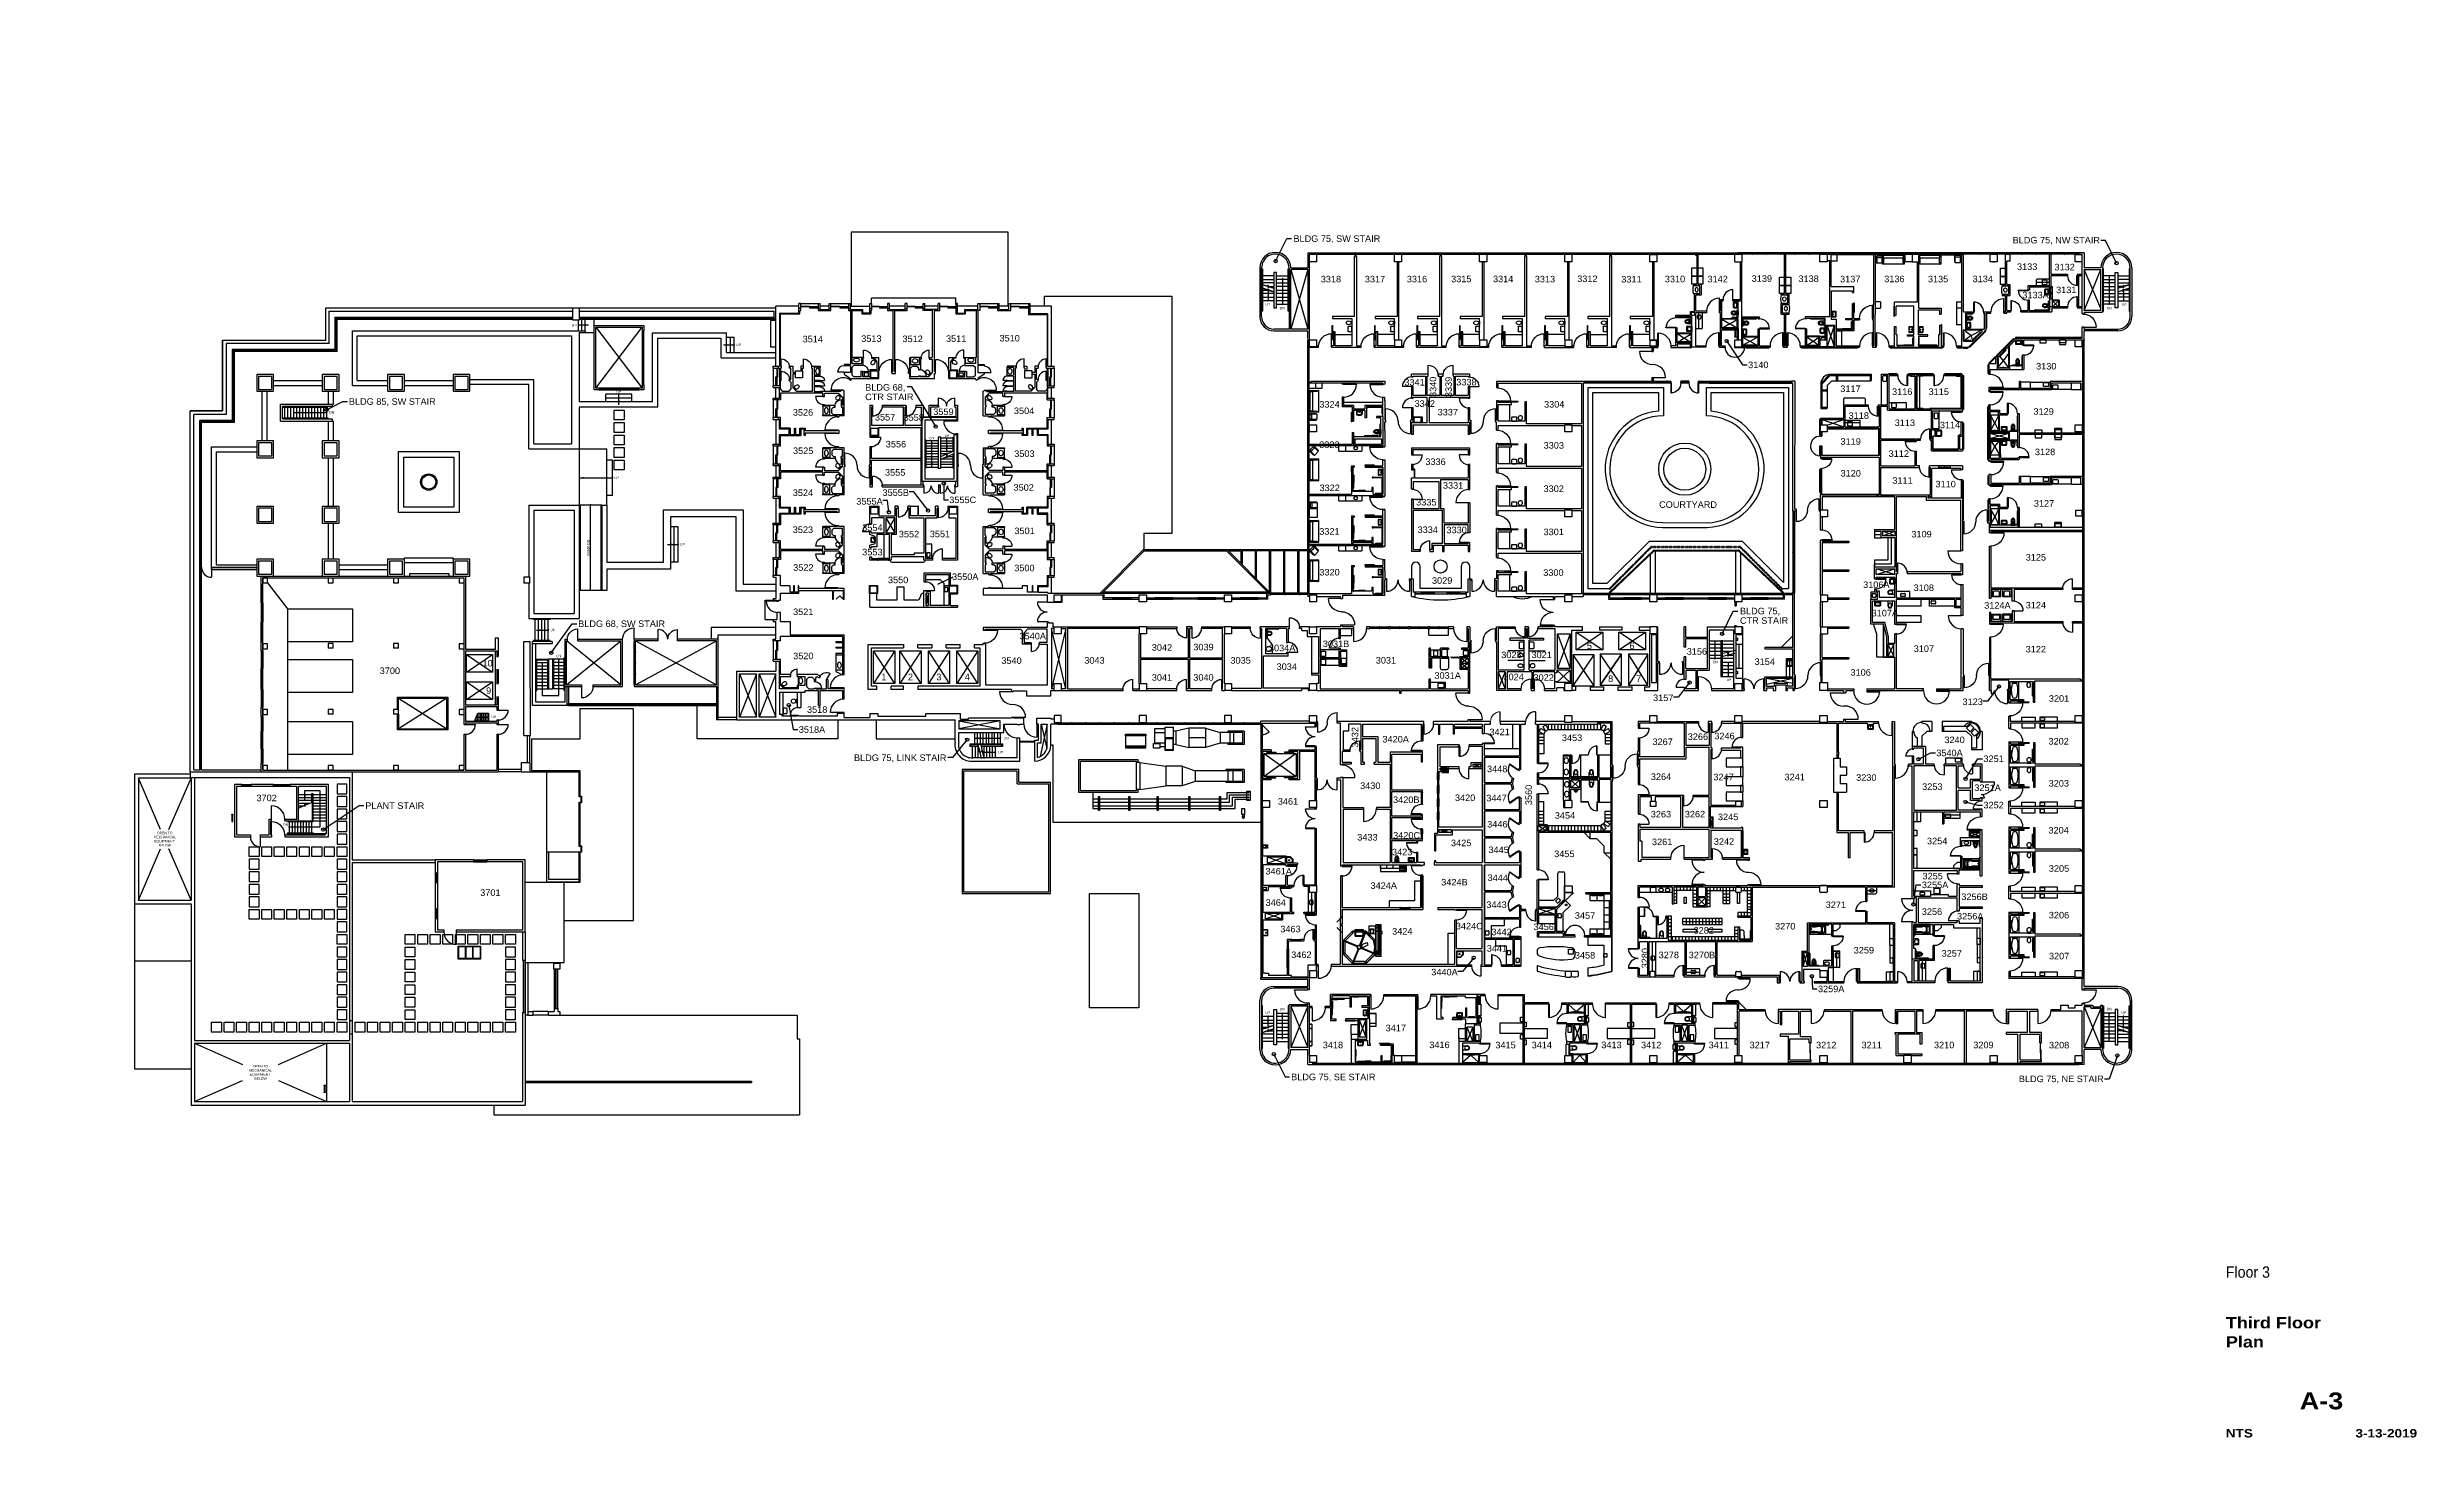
# Paper-space layout '30x42' of a CAD drawing. Extents: x 1.5 to 41, y 1.4 to 24.6.
# The model-space entities are those that its viewports show. They can reach past a viewport. Long polylines and large blocks are cut down to what shows.
import ezdxf
from ezdxf.enums import TextEntityAlignment as Align

# ---------------------------------------------------------------- set-up
doc = ezdxf.new("R2010")
doc.units = 0
doc.header["$LTSCALE"] = 150
doc.header["$MEASUREMENT"] = 0
doc.header["$PDMODE"] = 3
doc.header["$PDSIZE"] = 1
doc.linetypes.add('Dash', pattern=[0.25, 0.125, -0.125])
doc.linetypes.add('HIDDEN2', pattern=[0.1875, 0.125, -0.0625])
doc.layers.get('0').update_dxf_attribs({"linetype": 'CONTINUOUS'})
doc.layers.get('Defpoints').update_dxf_attribs({"color": 240, "linetype": 'CONTINUOUS'})
for name, color, linetype in [('A-ACC-NEW', 1, 'CONTINUOUS'), ('A-ANNO-TEXT', 4, 'CONTINUOUS'), ('A-ANNO-TEXT-STAIR', 4, 'CONTINUOUS'), ('A-ANNO-TX192', 4, 'CONTINUOUS'), ('A-CASE-NEW', 1, 'CONTINUOUS'), ('A-COLS', 5, 'CONTINUOUS'), ('A-COLS-Exst', 43, 'CONTINUOUS'), ('A-DOOR', 2, 'CONTINUOUS'), ('A-DOOR-NEW', 2, 'CONTINUOUS'), ('A-EQPM-EXST', 43, 'CONTINUOUS'), ('A-FLOR-CASE', 3, 'CONTINUOUS'), ('A-FLOR-CASE-UPPR', 3, 'HIDDEN2'), ('A-FLOR-EVTR', 2, 'CONTINUOUS'), ('A-FLOR-HRAL', 1, 'CONTINUOUS'), ('A-FLOR-PFIX', 2, 'CONTINUOUS'), ('A-FLOR-STRS', 2, 'CONTINUOUS'), ('A-FLOR-TPTN', 1, 'CONTINUOUS'), ('A-GLAZ', 2, 'CONTINUOUS'), ('A-GLAZ-EXST', 43, 'CONTINUOUS'), ('A-GLAZ-NEW', 2, 'CONTINUOUS'), ('A-GLAZ-SILL', 1, 'CONTINUOUS'), ('A-GLAZ-VENT', 2, 'HIDDEN2'), ('A-ROOF-LEVL-FINE', 1, 'CONTINUOUS'), ('A-ROOF-LEVL-MED', 2, 'CONTINUOUS'), ('A-ROOF-LEVL-THICK', 3, 'CONTINUOUS'), ('A-SHFT', 1, 'CONTINUOUS'), ('A-SITE-HDRL-EXST', 43, 'CONTINUOUS'), ('A-SITE-WALL-EXST', 43, 'CONTINUOUS'), ('A-WALL-EXST', 43, 'CONTINUOUS'), ('A-WALL-FULL', 6, 'CONTINUOUS'), ('A-Wall-NEW', 4, 'CONTINUOUS'), ('A-WALL-PRHT', 3, 'CONTINUOUS'), ('T-TTLBLK-5', 5, 'CONTINUOUS'), ('X-ELEC-PANL', 2, 'CONTINUOUS'), ('X-EQPM', 2, 'CONTINUOUS'), ('X-HVAC', 2, 'CONTINUOUS')]:
    doc.layers.add(name, color=color, linetype=linetype)
doc.layers.add('A-WALL', color=1, linetype='CONTINUOUS', lineweight=40)
doc.layers.add('E-A-DOOR', color=2, linetype='CONTINUOUS', lineweight=9)
doc.layers.get('Defpoints').freeze()
doc.styles.add('ARIAL', font='arial.ttf')
doc.styles.add('Arial90', font='arial.ttf', dxfattribs={"width": 0.9})
doc.styles.add('ArialBlack', font='')
doc.styles.get("Standard").update_dxf_attribs({"font": 'simplex'})
doc.styles.get('ArialBlack').set_extended_font_data('Arial Black')
doc.dimstyles.new('DIM-96', dxfattribs={"dimscale": 96, "dimtxt": 0.18, "dimasz": 0.18, "dimexe": 0.18, "dimexo": 0.0625, "dimgap": 0.09, "dimtad": 0, "dimtih": 1, "dimtoh": 1, "dimdec": 4, "dimzin": 0, "dimdsep": 46, "dimlunit": 4, "dimtxsty": 'Standard', "dimcen": 0.09, "dimadec": 0, "dimazin": 0, "dimtfac": 1, "dimtdec": 4, "dimtofl": 0, "dimtmove": 2, "dimatfit": 3, "dimfxl": 1, "dimtolj": 1, "dimtzin": 0, "dimarcsym": 0})
doc.dimstyles.new('DIM1-4', dxfattribs={"dimscale": 48, "dimtxt": 0.09375, "dimasz": 0.125, "dimexe": 0.125, "dimexo": 0.09375, "dimgap": 0, "dimtad": 1, "dimdec": 4, "dimzin": 7, "dimdsep": 46, "dimlunit": 4, "dimtxsty": 'Standard', "dimcen": 2.25, "dimdle": 1.5, "dimadec": 0, "dimazin": 0, "dimtfac": 1, "dimtdec": 4, "dimtix": 1, "dimtofl": 0, "dimtmove": 2, "dimatfit": 3, "dimfxl": 1, "dimtolj": 1, "dimtzin": 0, "dimarcsym": 0})

psp = doc.layouts.new('30x42')

msp = doc.modelspace()

# ---------------------------------------------------------------- texts
at = {"layer": 'A-ANNO-TEXT', "style": 'ARIAL'}
for s, p in [('DN', (6125.7, 3184)), ('UP', (6175.7, 3119))]:
    msp.add_text(s, height=9, dxfattribs=at).set_placement(p)
at = {"layer": 'A-ANNO-TEXT', "char_height": 9, "style": 'ARIAL'}
for s, insert, width, attachment_point in [('UP', (4493.3, 4504.4), 30.516, 2), ('DN', (4546.1, 4491.1), 29.061, 2), ('DN', (7578.3, 4490.8), 30.5, 2), ('UP', (7633.8, 4504.3), 30.5, 2), ('DN', (1950, 4424.5), 29.062, 5), ('UP', (2552.5, 4352), 29.062, 5), ('UP', (2113.5, 4180.5), 29.062, 5), ('DN', (1060.4, 4109.1), 30.516, 2), ('DN', (3261.5, 4005.3), 47.75, 8), ('UP', (3316.8, 4013.9), 47.75, 8), ('UP', (2106, 3864.5), 29.062, 5), ('UP', (2346.8, 3620.1), 29.062, 5), ('UP', (1870.7, 3306), 29.062, 5), ('DN', (1893.7, 3210.5), 29.061, 5), ('UP', (1655, 2991.7), 30.516, 2), ('DN', (3533.4, 2904.7), 29.061, 8), ('UP', (3513.5, 2853.2), 30.516, 8), ('OPEN TO MECHANICAL EQUIPMENT  BELOW', (448.5, 2539), 86.044, 5), ('DN', (891.8, 2592.4), 30.516, 5), ('DN', (4546.1, 1910.9), 29.061, 8), ('DN', (7578.3, 1911.2), 30.5, 8), ('UP', (4493.3, 1897.6), 30.516, 8), ('UP', (7632.7, 1897.6), 30.516, 8), ('OPEN TO MECHANICAL EQUIPMENT  BELOW', (799.6, 1683.2), 86.044, 5)]:
    msp.add_mtext(s, dxfattribs=dict(at, insert=insert, width=width, attachment_point=attachment_point))
at = {"layer": 'A-ANNO-TEXT', "insert": (2001.5, 3607.6), "char_height": 9, "width": 113.879, "attachment_point": 5, "rotation": 90, "style": 'ARIAL'}
msp.add_mtext('RAMP DN', dxfattribs=at)
at = {"layer": 'A-ANNO-TEXT-STAIR', "style": 'ARIAL'}
for s, p in [('BLDG 75, SW STAIR', (4587.3, 4729.6)), ('BLDG 75, NW STAIR', (7224.5, 4724.1)), ('CTR STAIR', (3016.9, 4149.3)), ('BLDG 68,', (3016.9, 4184)), ('BLDG 85, SW STAIR', (1123.6, 4132.1)), ('BLDG 68, SW STAIR ', (1964.4, 3317)), ('CTR STAIR', (6224.7, 3328.7)), ('BLDG 75,', (6224.7, 3363.6)), ('BLDG 75, LINK STAIR', (2975.7, 2825.5)), ('PLANT STAIR', (1183.7, 2649.6)), ('BLDG 75, SE STAIR', (4578.9, 1654.5)), ('BLDG 75, NE STAIR', (7247.5, 1647.5))]:
    msp.add_text(s, height=24, dxfattribs=at).set_placement(p)
at = {"layer": 'A-ANNO-TX192', "style": 'ARIAL'}
for s, p in [('3318', (4687.5, 4581.1)), ('3317', (4849.2, 4581.1)), ('3316', (5003, 4581.2)), ('3315', (5165.5, 4581.8)), ('3314', (5319.1, 4581.8)), ('3313', (5472.2, 4581.1)), ('3312', (5627.9, 4582.2)), ('3311', (5789.6, 4580.8)), ('3310', (5949.1, 4581.6)), ('3142', (6105.7, 4581.3)), ('3139', (6267.8, 4583.2)), ('3138', (6439.2, 4582.4)), ('3137', (6591.8, 4581.4)), ('3137', (6591.8, 4581.4)), ('3136', (6753.7, 4581.8)), ('3136', (6753.7, 4581.8)), ('3135', (6913.9, 4581.4)), ('3135', (6913.9, 4581.4)), ('3134', (7078, 4581.9)), ('3133', (7240.7, 4626.7)), ('3132', (7378.1, 4625.2)), ('3131', (7384.1, 4541.6)), ('3514', (2787.5, 4361.3)), ('3513', (3002.3, 4362.9)), ('3512', (3153.6, 4362.1)), ('3511', (3313.2, 4362.7)), ('3510', (3509.4, 4364.4)), ('3140', (6254.7, 4266.5)), ('3130', (7310.7, 4261.6)), ('3341', (4994.2, 4202.8)), ('3338', (5184.4, 4203.2)), ('3117', (6592.8, 4178.9)), ('3116', (6782.5, 4168.3)), ('3115', (6916.5, 4168.3)), ('3526', (2751.5, 4092.2)), ('3557', (3052.5, 4074.5)), ('3558', (3157.5, 4073.4)), ('3559', (3266.6, 4094.5)), ('3504', (3562.3, 4098.1)), ('3324', (4682.4, 4121.8)), ('3342', (5031.6, 4124.6)), ('3337', (5116.2, 4093.1)), ('3304', (5506.3, 4121.8)), ('3118', (6623.2, 4080.6)), ('3129', (7301.1, 4095.6)), ('3556', (3092.4, 3975.7)), ('3323', (4681.8, 3973.7)), ('3119', (6593.6, 3985.4)), ('3113', (6792.1, 4054.1)), ('3114', (6957.8, 4046.2)), ('3525', (2752.2, 3951.5)), ('3503', (3563.4, 3940.9)), ('3336', (5071.1, 3911.4)), ('3303', (5504.8, 3971.3)), ('3112', (6770.1, 3941.2)), ('3128', (7306.3, 3947.4)), ('3555', (3089.5, 3872.1)), ('3502', (3560.7, 3816.8)), ('3322', (4682.9, 3815.5)), ('3331', (5135.5, 3824.3)), ('3302', (5504.4, 3812.3)), ('3120', (6593.6, 3869)), ('3111', (6783.6, 3842.4)), ('3110', (6941.7, 3829.1)), ('3524', (2751.3, 3797.5)), ('3555C', (3325.3, 3771.5)), ('3335', (5037.4, 3762.8)), ('COURTYARD', (5928.2, 3754)), ('3127', (7302.4, 3758.4)), ('3523', (2751.2, 3662)), ('3554', (3005.9, 3669.3)), ('3552', (3140.2, 3645.7)), ('3551', (3253.7, 3646.2)), ('3501', (3564, 3657.7)), ('3321', (4682, 3655.7)), ('3334', (5042.6, 3661.8)), ('3330', (5148.4, 3661)), ('3301', (5504.4, 3653.9)), ('3109', (6853.3, 3645.6)), ('3553', (3005.9, 3579.8)), ('3125', (7272.6, 3560.7)), ('3522', (2752.8, 3523.3)), ('3550', (3100.4, 3477.7)), ('3550A', (3335.3, 3489.4)), ('3500', (3563.5, 3521.5)), ('3320', (4682.4, 3506)), ('3029', (5095.4, 3475.5)), ('3300', (5503.4, 3504.8)), ('3106A', (6676.4, 3459.9)), ('3108', (6861.6, 3448.9)), ('3124A', (7120.3, 3384.2)), ('3124', (7272.6, 3385.2)), ('3521', (2752.4, 3360.8)), ('3107A', (6707.5, 3356.1)), ('3520', (2752.7, 3198.9)), ('3540A', (3582.8, 3271.7)), ('3042', (4067.9, 3229.7)), ('3039', (4220.1, 3231.3)), ('3034A', (4497.5, 3228)), ('3031B', (4695.1, 3243.2)), ('3023', (5349.4, 3202.9)), ('3021', (5460.4, 3202.9)), ('5', (5663.3, 3236)), ('6', (5819.3, 3236)), ('3156', (6029.5, 3215.3)), ('3107', (6861.8, 3225.5)), ('3122', (7272.5, 3223.7)), ('3700', (1236.6, 3144.5)), ('10', (1613.5, 3172.3)), ('1', (3076.3, 3121.8)), ('2', (3173.8, 3121.8)), ('3', (3277.8, 3121.8)), ('4', (3381.8, 3121.8)), ('3540', (3516.2, 3181.6)), ('3043', (3820.3, 3182.6)), ('3041', (4067.9, 3119.9)), ('3040', (4220.1, 3119.9)), ('3035', (4356.4, 3182.6)), ('3034', (4525.5, 3159.5)), ('3031', (4889.2, 3182.9)), ('3031A', (5104.4, 3127.2)), ('3024', (5357.5, 3121.8)), ('3022', (5467.8, 3119.8)), ('8', (5741.3, 3115.3)), ('7', (5843.9, 3115.3)), ('3154', (6278.4, 3177.9)), ('3106', (6630, 3138.5)), ('9', (1626.7, 3071.4)), ('3201', (7357.4, 3042.7)), ('3518', (2803.6, 3002.1)), ('3518A', (2773.3, 2928.9)), ('3420A', (4913.8, 2893.4)), ('3421', (5306.2, 2920.1)), ('3453', (5571.7, 2898.6)), ('3267', (5903.9, 2884.1)), ('3266', (6033.3, 2902.8)), ('3246', (6130.7, 2905.2)), ('3540A', (6944.7, 2843.1)), ('3240', (6974.4, 2891.1)), ('3202', (7356, 2885.9)), ('3448', (5297.3, 2784.5)), ('3264', (5897.9, 2755.9)), ('3251', (7117.6, 2821.7)), ('3702', (784.6, 2678)), ('3430', (4831.8, 2722.8)), ('3420B', (4952.6, 2671.4)), ('3420', (5179.5, 2678.6)), ('3447', (5294.7, 2677.6)), ('3247', (6127.3, 2754.6)), ('3241', (6388.3, 2754.6)), ('3230', (6650.9, 2752.8)), ('3253', (6892.8, 2719.4)), ('3251A', (7084.3, 2715.3)), ('3203', (7356.7, 2731.6)), ('3461', (4530, 2665.3)), ('3454', (5545.8, 2613.8)), ('3263', (5897.6, 2618.5)), ('3262', (6022.5, 2618.5)), ('3245', (6144, 2608.5)), ('3252', (7117.6, 2651.8)), ('3433', (4821.3, 2533.8)), ('3420C', (4952.8, 2540.8)), ('3425', (5165.1, 2513)), ('3446', (5297.8, 2581.6)), ('3261', (5902.1, 2516.9)), ('3242', (6128.8, 2518)), ('3254', (6910.6, 2520)), ('3204', (7356, 2559.5)), ('3461A', (4484.8, 2409.2)), ('3423', (4948.7, 2479.6)), ('3445', (5302.4, 2487.7)), ('3455', (5543.6, 2472.9)), ('3205', (7357.4, 2419.1)), ('3701', (1605, 2330.5)), ('3424A', (4870, 2356.4)), ('3424B', (5129.3, 2369)), ('3444', (5299.3, 2385.1)), ('3255A', (6891.8, 2359.2)), ('3255', (6894.2, 2391.1)), ('3464', (4485.3, 2294.2)), ('3443', (5294.7, 2286.3)), ('3457', (5619.3, 2246.7)), ('3271', (6539.1, 2286)), ('3256', (6891.6, 2261)), ('3256A', (7020.7, 2244.2)), ('3256B', (7036.5, 2315.4)), ('3206', (7357.4, 2248.1)), ('3463', (4539.2, 2197)), ('3424', (4949.3, 2188.7)), ('3424C', (5182.8, 2207.8)), ('3442', (5313.3, 2186.5)), ('3456', (5467.7, 2205.1)), ('3282', (6054.7, 2192.2)), ('3270', (6353.5, 2207.4)), ('3462', (4579.1, 2102.6)), ('3441', (5296.2, 2126.1)), ('3458', (5619.3, 2100.8)), ('3278', (5926.5, 2102.1)), ('3270B', (6036.9, 2101.8)), ('3259', (6641.8, 2119.5)), ('3257', (6964.2, 2107.8)), ('3207', (7357.8, 2097.9)), ('3259A', (6510.8, 1977.5)), ('3417', (4925.4, 1834)), ('3418', (4694.9, 1771.8)), ('3416', (5085.5, 1772.2)), ('3415', (5327.7, 1771.5)), ('3414', (5461, 1771.6)), ('3413', (5716.3, 1772.1)), ('3412', (5861.9, 1771.7)), ('3411', (6109.9, 1771.8)), ('3217', (6260.1, 1771.4)), ('3212', (6503.8, 1771.5)), ('3211', (6670.5, 1771.4)), ('3210', (6936.2, 1771.8)), ('3209', (7080.3, 1771.8)), ('3208', (7357.8, 1771.3))]:
    msp.add_text(s, height=24, dxfattribs=at).set_placement(p)
for s, p in [('3133A', (7357.1, 4522.6)), ('3555A', (3081.1, 3765.9)), ('3555B', (3177.4, 3798)), ('3157', (5980.6, 3045.3)), ('3123', (7115.3, 3030.7)), ('3440A', (5189.7, 2039))]:
    msp.add_text(s, height=24, dxfattribs=at).set_placement(p, align=Align.RIGHT)
for s, p in [('3340', (5111.1, 4160.7)), ('3339', (5168.3, 4160.3)), ('3432', (4824.9, 2875.5)), ('3560', (5462, 2663.6)), ('3280', (5888.4, 2064.8))]:
    msp.add_text(s, height=24, rotation=90, dxfattribs=at).set_placement(p)

# ---------------------------------------------------------------- blocks, each defined once
blk = doc.blocks.new('sheettext_30x42_base')
at = {"style": 'Arial90', "width": 0.9}
blk.add_attdef('FLOOR', text='', height=0.188, dxfattribs=at).set_placement((0, 3.227), align=Align.TOP_LEFT)
at = {"color": 8, "style": 'ArialBlack'}
for tag, p, height in [('TITLE_1', (0, 2.195), 0.188), ('TITLE_2', (0, 1.876), 0.188), ('SCALE', (0, 0.375), 0.141)]:
    blk.add_attdef(tag, p, '', height=height, dxfattribs=at)
blk.add_attdef('DWG#', text='', height=0.281, dxfattribs=at).set_placement((1.594, 1.126), align=Align.TOP_CENTER)
blk.add_attdef('DATE', text='', height=0.141, dxfattribs=at).set_placement((3.188, 0.375), align=Align.RIGHT)
blk = doc.blocks.new('A$C64C165D8')
at = {"layer": 'A-FLOR-EVTR'}
for p, q in [((0, 0), (78, 113.7)), ((78, 0), (0, 113.7)), ((78, 113.7), (0, 113.7)), ((0, 113.7), (0, 0)), ((78, 0), (78, 113.7)), ((177.5, 2), (99.5, 115.7)), ((99.5, 2), (177.5, 115.7)), ((177.5, 2), (99.5, 115.7)), ((99.5, 2), (177.5, 115.7)), ((0, 0), (78, 0))]:
    blk.add_line(p, q, dxfattribs=at)
blk = doc.blocks.new('DR')
blk.add_lwpolyline([(0, 0), (0, 0.05), (1, 0.05), (1, 0)], close=True)
blk.add_arc((0, 0), 1, 0, 90)
blk = doc.blocks.new('dr-36')
blk.add_line((0, 0), (0, 36.1))
blk.add_arc((-0.1, 0), 36.1, 0.06887, 89.83373)
blk = doc.blocks.new('DRINK FTN')
for p, q in [((-8.75, 0), (8.75, 0)), ((-9.5, -14.25), (-9.5, -0.75)), ((8.75, -15), (-8.75, -15)), ((-8.5, -12.25), (-8.5, -4.75)), ((-7.75, -4), (-6.25, -4)), ((7.75, -13), (-7.75, -13)), ((-5.5, -3.25), (-5.5, -1.75)), ((-4.75, -1), (7.75, -1)), ((1, -15), (1, -15)), ((8.5, -1.75), (8.5, -12.25)), ((9.5, -0.75), (9.5, -14.25))]:
    blk.add_line(p, q)
for centre, radius in [((-7.5, -2), 1.38), ((-7.5, -2), 0.789), ((4.5, -10), 1.56)]:
    blk.add_circle(centre, radius)
for centre, start, end in [((-8.75, -0.75), 90, 180), ((-8.75, -14.25), 180, 270), ((-7.75, -4.75), 90, 180), ((-7.75, -12.25), 180, 270), ((-6.25, -3.25), 270, 0), ((-4.75, -1.75), 90, 180), ((7.75, -1.75), 0, 90), ((7.75, -12.25), 270, 0), ((8.75, -0.75), 0, 90), ((8.75, -14.25), 270, 0)]:
    blk.add_arc(centre, 0.75, start, end)
for p in [(3.5, -10), (4, -9), (4, -11), (5, -9), (5, -11), (5.5, -10)]:
    blk.add_point(p)
blk = doc.blocks.new('dr-32')
blk.add_line((0, 0), (0, 32.1))
blk.add_arc((-0.1, 0), 32.1, 0.06887, 89.83373)
blk = doc.blocks.new('dr-48')
blk.add_line((0, 0), (0, 48))
blk.add_arc((-0.1, 0), 48.1, 0.04232, 89.90518)
blk = doc.blocks.new('BATH SINK')
for p, q in [((-2.5, -1.9), (-5.1, -1.9)), ((-2.5, -2.2), (-5.1, -2.2)), ((-0.6, -2), (-0.5, -1.7)), ((-0.5, -6.8), (-0.6, -2.1)), ((-0.3, -1.5), (0, -1.5)), ((-0.3, -7), (0.3, -7)), ((0, -1.5), (0.3, -1.5)), ((0.6, -2), (0.5, -1.7)), ((0.5, -6.8), (0.6, -2.1)), ((2.5, -1.9), (5.1, -1.9)), ((2.5, -2.2), (5.1, -2.2))]:
    blk.add_line(p, q)
blk.add_lwpolyline([(-10, 0), (10, 0), (10, -15, -0.414214), (7, -18), (-7, -18, -0.414214), (-10, -15)], format="xyb", close=True)
blk.add_lwpolyline([(0.6, -3), (7, -3), (7, -15), (-7, -15), (-7, -3), (-0.6, -3)])
blk.add_circle((0, -9), 0.75)
for centre, radius, start, end in [((-5.1, -2.1), 0.125, 90, 270), ((-2.1, -2.1), 0.375, 199.47122, 160.52878), ((-0.4, -2), 0.25, 166.13662, 181.02555), ((-0.3, -1.8), 0.25, 91.16958, 166.13662), ((-0.3, -6.8), 0.25, 181.02555, 270), ((0, -1.8), 0.25, 88.82636, 91.16958), ((0.3, -1.8), 0.25, 13.85356, 88.82636), ((0.3, -6.8), 0.25, 270, 358.97439), ((0.4, -2), 0.25, 358.97439, 13.85356), ((0.4, -2), 0.25, 358.97439, 13.85356), ((2.1, -2.1), 0.375, 19.47122, 340.52878), ((5.1, -2.1), 0.125, 270, 90)]:
    blk.add_arc(centre, radius, start, end)
blk = doc.blocks.new('dr-38')
blk.add_line((0, 0), (0, 38))
blk.add_arc((0, 0), 38, 0, 90)
blk = doc.blocks.new('dr-42')
blk.add_line((0, 0), (0, 42.1))
blk.add_arc((-0.1, -0.1), 42.1, 0.06887, 89.83373)
blk = doc.blocks.new('dr-46')
blk.add_line((0, 0), (0, 46.1))
blk.add_arc((-0.1, -0.1), 46.1, 0.06887, 89.83373)
blk = doc.blocks.new('90-DOOR')
blk.add_blockref('DR', (0, 0))
blk = doc.blocks.new('DOOR48')
blk.add_lwpolyline([(0, 48), (-1.75, 48), (-1.75, 0), (0, 0)], close=True)
blk.add_arc((0, 0), 48, 90, 180)
blk = doc.blocks.new('ABH-3$0$SQSINK', base_point=(7666.5, 954))
for p, q in [((7659, 952.5), (7659, 943.5)), ((7672.5, 954), (7660.5, 954)), ((7660.5, 942), (7672.5, 942)), ((7674, 943.5), (7674, 952.5))]:
    blk.add_line(p, q)
for centre, start, end in [((7660.5, 952.5), 90, 180), ((7660.5, 943.5), 180, 270), ((7672.5, 952.5), 0, 90), ((7672.5, 943.5), 270, 0)]:
    blk.add_arc(centre, 1.5, start, end)
blk = doc.blocks.new('GRAB4')
for p, q in [((-21.75, 3), (21.75, 3)), ((-21.75, 1.5), (21.75, 1.5))]:
    blk.add_line(p, q)
for centre, radius, start, end in [((-21.75, 0), 3, 90, 180), ((-21.75, 0), 1.5, 90, 180), ((21.75, 0), 3, 0, 90), ((21.75, 0), 1.5, 0, 90)]:
    blk.add_arc(centre, radius, start, end)
blk = doc.blocks.new('GRAB2')
for p, q in [((-3, -9.75), (-3, 9.75)), ((-1.5, -9.75), (-1.5, 9.75))]:
    blk.add_line(p, q)
for centre, radius, start, end in [((0, 9.75), 3, 90, 180), ((0, 9.75), 1.5, 90, 180), ((0, -9.75), 3, 180, 270), ((0, -9.75), 1.5, 180, 270)]:
    blk.add_arc(centre, radius, start, end)
blk = doc.blocks.new('LAV')
for p, q in [((-18, -10), (-18, -26)), ((0, -8), (-16, -8)), ((-16, -28), (0, -28)), ((-15.5, -11.5), (-15.5, -24.5)), ((-5.5, -10.5), (-14.5, -10.5)), ((-14.5, -25.5), (-5.5, -25.5)), ((-4.5, -24.5), (-4.5, -11.5)), ((0, -28), (0, -8))]:
    blk.add_line(p, q)
for centre, radius, start, end in [((-16, -10), 2, 90, 180), ((-16, -26), 2, 180, 270), ((-14.5, -11.5), 1, 90, 180), ((-14.5, -24.5), 1, 180, 270), ((-5.5, -11.5), 1, 0, 90), ((-5.5, -24.5), 1, 270, 0)]:
    blk.add_arc(centre, radius, start, end)
blk = doc.blocks.new('TOILET')
for p, q in [((6.5, -1.5), (6.5, 0)), ((8, -1.5), (8, 0)), ((1.5, -4.5), (1.5, -33)), ((3, -4.5), (3, -33)), ((51, -1.5), (4.5, -1.5)), ((51, -3), (4.5, -3))]:
    blk.add_line(p, q)
at = {"linetype": 'Continuous'}
for p, q in [((21.1, -20.5), (21.1, -20.5)), ((23.8, -21.6), (23.8, -21.6))]:
    blk.add_line(p, q, dxfattribs=at)
for points in [[(16.4, -24.9, -0.022673), (14.9, -25), (0, -25), (0, -21), (0, -18), (0, -15), (0, -11), (14.9, -11)], [(16.2, -24.9, -0.074934), (12.6, -24.4, -0.085426), (9.7, -22.9, -0.066386), (8.3, -21.6), (6.7, -21.6), (6.7, -14.6), (8.3, -14.6, -0.066386), (9.7, -13.2, -0.085426), (12.6, -11.7, -0.111314), (18, -11.3)], [(23.7, -14, -0.562484), (23.5, -14.8), (21.3, -15.6, -0.238976), (20.9, -15.5, 0.08035), (19, -14.6, 0.074934), (16.2, -14.2, 0.074934), (13.4, -14.6, 0.085426), (11.5, -15.6, 0.066386), (10.6, -16.4, 0.330534), (10.6, -19.7, 0.066386), (11.5, -20.5, 0.085426), (13.4, -21.5, 0.074934), (16.2, -21.9, 0.074934), (19, -21.5, 0.08035), (20.9, -20.6, -0.238976), (21.3, -20.5), (23.5, -21.3, -0.549653), (23.7, -22.1)], [(25.8, -18, 0.143932), (25, -15.5, 0.107177), (22.6, -13.1, 0.077997), (19.2, -11.6, 0.065232), (14.9, -11)], [(22.7, -21, 0.063273), (23.8, -19.7, 0.143932), (24.2, -18)], [(24.2, -18, 0.143932), (23.8, -16.3, 0.059203), (22.8, -15.1)], [(23.7, -22, 0.06085), (25, -20.5, 0.143932), (25.8, -18)]]:
    blk.add_lwpolyline(points, format="xyb", dxfattribs=at)
for centre, radius, start, end in [((51, 0), 1.5, 270, 0), ((51, 0), 3, 270, 0), ((0, -33), 1.5, 270, 0), ((0, -33), 3, 270, 0), ((4.5, -4.5), 3, 90, 180), ((4.5, -4.5), 1.5, 90, 180)]:
    blk.add_arc(centre, radius, start, end)
for centre, radius, start, end in [((16.2, -12.6), 12.4, 270, 287.14164), ((17, -15.3), 9.56, 287.14164, 306.67248), ((18.3, -17), 7.43, 306.67248, 316.57416)]:
    blk.add_arc(centre, radius, start, end, dxfattribs=at)
blk = doc.blocks.new('SHOWERHEAD')
for p, q in [((1.9, 0.5), (0, 0.5)), ((1.9, -0.5), (0, -0.5))]:
    blk.add_line(p, q)
at = {"flags": 128}
blk.add_lwpolyline([(1, 0), (4, -1.7), (4, 1.7)], close=True, dxfattribs=at)
blk = doc.blocks.new('ABH-3$0$DBLDOOR', base_point=(6096, 1716))
for p, q in [((6108, 1716), (6108, 1728)), ((6084, 1716), (6084, 1704))]:
    blk.add_line(p, q)
for centre, start, end in [((6108, 1716), 90, 180), ((6084, 1716), 270, 0)]:
    blk.add_arc(centre, 12, start, end)
blk = doc.blocks.new('DR2')
blk.add_lwpolyline([(0, 0), (0, 0.04), (1, 0.04), (1, 0)], close=True)
blk.add_arc((0, 0), 1, 0, 90)
blk = doc.blocks.new('90-48-DR')
blk.add_blockref('DR2', (0, 0))
blk = doc.blocks.new('DOOR36')
blk.add_lwpolyline([(0, 36), (-1.75, 36), (-1.75, 0), (0, 0)], close=True)
blk.add_arc((0, 0), 36, 90, 180)
blk = doc.blocks.new('A$C790F095B')
for p, q in [((0, 35.5), (0, 0.5)), ((59.5, 36), (0.5, 36)), ((0.5, 0), (59.5, 0)), ((3.8, 23.1), (4.2, 25)), ((6.7, 26.4), (8, 27.2)), ((6.7, 9.6), (8, 8.8)), ((10.7, 6.9), (13.3, 7.1)), ((41.7, 33.4), (21.4, 31.1)), ((41.7, 2.6), (21.4, 4.9)), ((21.5, 28.9), (23.3, 29)), ((21.5, 7.1), (23.4, 7)), ((43.1, 6.6), (41.1, 6.4)), ((41.3, 29.6), (43.1, 29.4)), ((41.7, 31.8), (46.9, 31.5)), ((41.7, 4.3), (46.9, 4.5)), ((50.2, 29.4), (51.5, 26)), ((50.2, 6.7), (51.5, 10.1)), ((60, 0.5), (60, 35.5))]:
    blk.add_line(p, q)
blk.add_circle((8.6, 18), 1.13)
for centre, radius, start, end in [((0.5, 35.5), 0.5, 90, 180), ((0.5, 0.5), 0.5, 180, 269.98355), ((39.1, 17.9), 37.7, 158.81213, 179.9077), ((39.1, 18.2), 37.7, 180.0923, 201.18787), ((39.7, 18.2), 37.6, 160.3576, 180.27357), ((39.7, 17.9), 37.6, 179.72643, 199.6424), ((42.7, 17.6), 40.3, 161.21092, 179.5978), ((42.7, 18.4), 40.3, 180.4022, 198.78908), ((55.8, 16.9), 51.9, 168.52609, 178.81968), ((55.8, 19.1), 51.9, 181.18032, 191.47391), ((5.1, 31), 1.18, 68.29289, 157.77483), ((5.1, 5), 1.18, 202.22517, 291.70711), ((5.8, 30.4), 1.52, 144.04093, 165.5243), ((5.8, 5.6), 1.52, 194.4757, 215.95907), ((5.1, 30.9), 0.613, 78.47544, 144.04093), ((5.7, 30), 1.31, 76.42295, 154.287), ((5.7, 6), 1.31, 205.713, 283.57705), ((5.1, 5.1), 0.613, 215.95907, 281.52456), ((7.2, 26.8), 2.26, 81.57553, 168.52609), ((7.2, 9.2), 2.26, 191.47391, 278.42447), ((25.5, 130.9), 101.4, 258.48073, 264.57431), ((25.5, -94.9), 101.4, 95.42569, 101.51927), ((43.5, 17.6), 38.1, 167.97407, 179.57282), ((43.5, 18.4), 38.1, 180.42718, 192.02593), ((17.9, 98.8), 67.8, 259.46779, 272.95866), ((17.9, -62.7), 67.8, 87.04134, 100.53221), ((20.4, 90.8), 61.2, 256.42295, 263.80152), ((20.4, -54.7), 61.2, 96.19848, 103.57705), ((7.8, 25.2), 1.62, 131.65095, 167.97407), ((7.8, 10.8), 1.62, 192.02593, 228.34905), ((17.7, 119.6), 91.2, 263.59706, 272.99247), ((17.7, -83.6), 91.2, 87.00753, 96.40294), ((8.6, 26.3), 1.05, 76.8005, 123.04115), ((8.6, 9.7), 1.05, 236.95885, 283.1995), ((17.5, 125.7), 98.7, 264.96251, 273.73451), ((17.5, -89.6), 98.7, 86.26549, 95.03749), ((21.9, 122.9), 93.3, 265.05794, 274.94206), ((21.9, -86.9), 93.3, 85.05794, 94.94206), ((12.2, 280.5), 250.5, 270.83071, 274.1958), ((12.2, -244.5), 250.5, 85.8042, 89.16929), ((18.3, 140.5), 112, 272.13616, 276.13543), ((18.3, -104.4), 112, 83.86457, 87.86384), ((16.6, 183.7), 156.7, 272.67298, 275.1458), ((16.6, -147.7), 156.7, 84.8542, 87.32702), ((37.9, -20.6), 51.2, 88.65242, 98.95423), ((37.9, 56.7), 51.2, 261.04577, 271.34758), ((36.3, -20.8), 50.3, 80.65376, 96.89068), ((36.3, 56.8), 50.3, 263.10932, 279.34624), ((41.7, -22.6), 54.3, 90.04476, 101.83167), ((36, -12.4), 40.4, 78.4356, 97.65045), ((36, 48.4), 40.4, 262.34955, 281.5644), ((41.7, 58.6), 54.3, 258.16833, 269.95524), ((38, -14.3), 44.8, 81.04216, 88.65242), ((38, 50.3), 44.8, 271.34758, 278.95784), ((45, -8.3), 41.9, 79.86602, 94.51259), ((45, 44.3), 41.9, 265.48741, 280.13398), ((43.8, 25.6), 1.64, 14.36179, 78.4356), ((43.8, 10.4), 1.64, 281.5644, 345.63821), ((43.6, 23.8), 5.04, 14.35049, 80.65376), ((43.6, 12.2), 5.04, 279.34624, 345.64951), ((43.8, 19.8), 10.3, 65.9959, 83.58144), ((43.8, 16.2), 10.3, 276.41856, 294.0041), ((10.9, 17.5), 35.6, 0.2338, 13.91474), ((10.9, 18.6), 35.6, 346.08526, 359.7662), ((45.6, 22.2), 9.4, 66.40838, 81.85662), ((47.2, 8), 3.56, 265.11879, 306.61621), ((45.1, 22.6), 7.19, 27.88003, 65.9959), ((45.1, 13.4), 7.19, 294.0041, 332.11997), ((14.9, 17.8), 34.4, 0.0758, 12.26216), ((14.9, 18.2), 34.4, 347.73784, 359.9242), ((48, 29.1), 2.19, 7.0506, 53.38379), ((44.8, 8.8), 5.79, 321.21093, 338.35467), ((51.6, 28.2), 4.72, 46.32678, 79.86602), ((51.6, 7.8), 4.72, 280.13398, 313.67322), ((29.6, 18.9), 28.3, 358.21403, 26.82392), ((29.6, 17.1), 28.3, 333.17608, 1.78597), ((59.5, 35.5), 0.5, 0, 90), ((59.5, 0.5), 0.5, 269.98355, 0)]:
    blk.add_arc(centre, radius, start, end)
at = {"flags": 8}
for tag in ['MATERIAL', 'PRODUCT', 'TRADENAME', 'MODELNUMBER']:
    blk.add_attdef(tag, (30, 18), '', height=0.001, dxfattribs=at)
blk = doc.blocks.new('A$C6B300B99')
for p, q in [((1.5, 8), (0, 8)), ((1.5, 6.5), (0, 6.5)), ((1.5, 4.5), (1.5, 33)), ((3, 4.5), (3, 33)), ((46.8, 3), (4.5, 3)), ((46.8, 1.5), (4.5, 1.5)), ((6.5, 1.5), (6.5, 0)), ((8, 1.5), (8, 0))]:
    blk.add_line(p, q)
at = {"linetype": 'Continuous'}
for p, q in [((21.1, 20.5), (21.1, 20.5)), ((23.8, 21.6), (23.8, 21.6))]:
    blk.add_line(p, q, dxfattribs=at)
for points in [[(16.4, 24.9, 0.022673), (14.9, 25), (0, 25), (0, 21), (0, 18), (0, 15), (0, 11), (14.9, 11)], [(16.2, 24.9, 0.074934), (12.6, 24.4, 0.085426), (9.7, 22.9, 0.066386), (8.3, 21.6), (6.7, 21.6), (6.7, 14.6), (8.3, 14.6, 0.066386), (9.7, 13.2, 0.085426), (12.6, 11.7, 0.111314), (18, 11.3)], [(23.7, 14, 0.562484), (23.5, 14.8), (21.3, 15.6, 0.238976), (20.9, 15.5, -0.08035), (19, 14.6, -0.074934), (16.2, 14.2, -0.074934), (13.4, 14.6, -0.085426), (11.5, 15.6, -0.066386), (10.6, 16.4, -0.330534), (10.6, 19.7, -0.066386), (11.5, 20.5, -0.085426), (13.4, 21.5, -0.074934), (16.2, 21.9, -0.074934), (19, 21.5, -0.08035), (20.9, 20.6, 0.238976), (21.3, 20.5), (23.5, 21.3, 0.549653), (23.7, 22.1)], [(25.8, 18, -0.143932), (25, 15.5, -0.107177), (22.6, 13.1, -0.077997), (19.2, 11.6, -0.065232), (14.9, 11)], [(22.7, 21, -0.063273), (23.8, 19.7, -0.143932), (24.3, 18)], [(24.3, 18, -0.143932), (23.8, 16.3, -0.059203), (22.8, 15.1)], [(23.7, 22, -0.06085), (25, 20.5, -0.143932), (25.8, 18)]]:
    blk.add_lwpolyline(points, format="xyb", dxfattribs=at)
for centre, radius, start, end in [((0, 33), 3, 0, 90), ((0, 33), 1.5, 0, 90), ((4.5, 4.5), 3, 180, 270), ((4.5, 4.5), 1.5, 180, 270), ((46.8, 0), 3, 0, 90), ((46.8, 0), 1.5, 0, 90)]:
    blk.add_arc(centre, radius, start, end)
for centre, radius, start, end in [((16.2, 12.6), 12.4, 72.85836, 90), ((17, 15.3), 9.56, 53.32752, 72.85836), ((18.3, 17), 7.43, 43.42584, 53.32752)]:
    blk.add_arc(centre, radius, start, end, dxfattribs=at)
blk = doc.blocks.new('A$C6AAA6101')
for p, q in [((1.5, 8), (0, 8)), ((1.5, 6.5), (0, 6.5)), ((1.5, 46.8), (1.5, 4.5)), ((3, 46.8), (3, 4.5)), ((4.5, 3), (33, 3)), ((4.5, 1.5), (33, 1.5))]:
    blk.add_line(p, q)
at = {"linetype": 'Continuous'}
for p, q in [((20.5, 21.1), (20.5, 21.1)), ((21.6, 23.8), (21.6, 23.8))]:
    blk.add_line(p, q, dxfattribs=at)
for points in [[(18, 25.8, 0.143932), (15.5, 25, 0.107177), (13.1, 22.6, 0.077997), (11.6, 19.2, 0.065232), (11, 14.9)], [(24.9, 16.4, -0.022673), (25, 14.9), (25, 0), (21, 0), (18, 0), (15, 0), (11, 0), (11, 14.9)], [(24.9, 16.2, -0.074934), (24.4, 12.6, -0.085426), (22.9, 9.7, -0.066386), (21.6, 8.3), (21.6, 6.7), (14.6, 6.7), (14.6, 8.3, -0.066386), (13.2, 9.7, -0.085426), (11.7, 12.6, -0.111314), (11.3, 18)], [(14, 23.7, -0.562484), (14.8, 23.5), (15.6, 21.3, -0.238976), (15.5, 20.9, 0.08035), (14.6, 19, 0.074934), (14.2, 16.2, 0.074934), (14.6, 13.4, 0.085426), (15.6, 11.5, 0.066386), (16.4, 10.6, 0.330534), (19.7, 10.6, 0.066386), (20.5, 11.5, 0.085426), (21.5, 13.4, 0.074934), (21.9, 16.2, 0.074934), (21.5, 19, 0.08035), (20.6, 20.9, -0.238976), (20.5, 21.3), (21.3, 23.5, -0.549653), (22.1, 23.7)], [(18, 24.3, 0.143932), (16.3, 23.8, 0.059203), (15.1, 22.8)], [(22, 23.7, 0.06085), (20.5, 25, 0.143932), (18, 25.8)], [(21, 22.7, 0.063273), (19.7, 23.8, 0.143932), (18, 24.3)]]:
    blk.add_lwpolyline(points, format="xyb", dxfattribs=at)
for centre, radius, start, end in [((0, 46.8), 3, 0, 90), ((0, 46.8), 1.5, 0, 90), ((4.5, 4.5), 3, 180, 270), ((4.5, 4.5), 1.5, 180, 270), ((33, 0), 3, 0, 90), ((33, 0), 1.5, 0, 90)]:
    blk.add_arc(centre, radius, start, end)
for centre, radius, start, end in [((17, 18.3), 7.43, 36.67248, 46.57416), ((15.3, 17), 9.56, 17.14164, 36.67248), ((12.6, 16.2), 12.4, 0, 17.14164)]:
    blk.add_arc(centre, radius, start, end, dxfattribs=at)
blk = doc.blocks.new('A$C794538DD')
for p, q in [((1.5, 21), (1.5, 3)), ((3, 21), (3, 3)), ((69, 28), (15, 28)), ((69, 26.5), (15, 26.5))]:
    blk.add_line(p, q)
for centre, radius, start, end in [((0, 21), 3, 0, 90), ((0, 21), 1.5, 0, 90), ((0, 3), 3, 270, 360), ((0, 3), 1.5, 270, 360), ((15, 29.6), 3.06, 171.6327, 269.56989), ((14.9, 29.4), 1.4, 154.38854, 271.76405), ((68.9, 29.6), 3.06, 270.43011, 8.3673), ((68.9, 29.6), 1.59, 271.35249, 14.90772)]:
    blk.add_arc(centre, radius, start, end)
blk = doc.blocks.new('window')
at = {"layer": 'A-GLAZ'}
for p, q in [((0, 5), (0, 0)), ((2, 5), (2, 0)), ((2, 1), (156, 1))]:
    blk.add_line(p, q, dxfattribs=at)
at = {"layer": 'A-GLAZ', "linetype": 'Continuous'}
for p, q in [((0, 5), (2, 5)), ((0, 0), (2, 0))]:
    blk.add_line(p, q, dxfattribs=at)
at = {"layer": 'A-GLAZ-SILL'}
for p, q in [((2, 5), (156, 5)), ((2, 0), (156, 0))]:
    blk.add_line(p, q, dxfattribs=at)
blk = doc.blocks.new('Single-Flush Vision - 36_ x 50_-0-I_V_ PREP_ FLOOR PLAN')
at = {"layer": 'A-DOOR', "lineweight": 9}
for p, q in [((16.25, 5), (16.25, 41)), ((18, 41), (16.25, 41)), ((18, 5), (16.25, 5)), ((18, 5), (18, 41))]:
    blk.add_line(p, q, dxfattribs=at)
blk.add_arc((18, 5), 36, 90, 180, dxfattribs=at)
blk = doc.blocks.new('UPPER CABINET_IV ADMIX2 - UPPER CABINET_IV ADMIX-8-I_V_ PREP_ FLOOR PLAN')
at = {"layer": 'A-FLOR-CASE', "linetype": 'Dash'}
for p, q in [((879.9, -553.7), (879.9, -540.7)), ((879.9, -553.7), (903.6, -553.7)), ((903.6, -553.7), (903.6, -540.7))]:
    blk.add_line(p, q, dxfattribs=at)
blk = doc.blocks.new('UPPER CABINET_IV ADMIX3 - UPPER CABINET_IV ADMIX-7-I_V_ PREP_ FLOOR PLAN')
at = {"layer": 'A-FLOR-CASE', "linetype": 'Dash'}
for p, q in [((903.6, -553.7), (903.6, -540.7)), ((903.6, -553.7), (927.4, -553.7)), ((927.4, -553.7), (927.4, -540.7))]:
    blk.add_line(p, q, dxfattribs=at)
blk = doc.blocks.new('UPPER CABINET_IV ADMIX4 - UPPER CABINET_IV ADMIX-6-I_V_ PREP_ FLOOR PLAN')
at = {"layer": 'A-FLOR-CASE', "linetype": 'Dash'}
for p, q in [((927.4, -553.7), (927.4, -540.7)), ((927.4, -553.7), (951.1, -553.7)), ((951.1, -553.7), (951.1, -540.7))]:
    blk.add_line(p, q, dxfattribs=at)
blk = doc.blocks.new('UPPER CABINET_IV ADMIX5 - UPPER CABINET_IV ADMIX-5-I_V_ PREP_ FLOOR PLAN')
at = {"layer": 'A-FLOR-CASE', "linetype": 'Dash'}
for p, q in [((951.1, -553.7), (951.1, -540.7)), ((951.1, -553.7), (974.9, -553.7)), ((974.9, -553.7), (974.9, -540.7))]:
    blk.add_line(p, q, dxfattribs=at)
blk = doc.blocks.new('A_XP03$0$LAV')
for p, q in [((-18, -10), (-18, -26)), ((0, -8), (-16, -8)), ((-16, -28), (0, -28)), ((-15.5, -11.5), (-15.5, -24.5)), ((-5.5, -10.5), (-14.5, -10.5)), ((-14.5, -25.5), (-5.5, -25.5)), ((-4.5, -24.5), (-4.5, -11.5)), ((0, -28), (0, -8))]:
    blk.add_line(p, q)
for centre, radius, start, end in [((-16, -10), 2, 90, 180), ((-16, -26), 2, 180, 270), ((-14.5, -11.5), 1, 90, 180), ((-14.5, -24.5), 1, 180, 270), ((-5.5, -11.5), 1, 0, 90), ((-5.5, -24.5), 1, 270, 0)]:
    blk.add_arc(centre, radius, start, end)
blk = doc.blocks.new('handrail post')
blk.add_lwpolyline([(-0.5, 0), (0.5, 0), (0.5, 4), (-0.5, 4)], close=True)
blk = doc.blocks.new('*U60')
at = {"layer": 'A-SITE-HDRL-EXST'}
blk.add_blockref('handrail post', (0, -2), dxfattribs=at)
blk = doc.blocks.new('*U61')
at = {"layer": 'A-SITE-HDRL-EXST', "color": 0, "linetype": 'ByBlock', "lineweight": -2, "transparency": 16777216}
for p in [(0, 0), (4, 0), (8, 0), (12, 0), (16, 0), (20, 0), (24, 0), (28, 0), (32, 0), (36, 0), (40, 0), (44, 0), (48, 0), (52, 0), (56, 0), (60, 0), (64, 0), (68, 0), (72, 0), (76, 0), (80, 0), (84, 0), (88, 0), (92, 0), (96, 0), (100, 0), (104, 0), (108, 0), (112, 0), (116, 0), (120, 0), (124, 0), (128, 0), (132, 0), (136, 0), (140, 0), (144, 0), (148, 0), (152, 0), (156, 0), (160, 0), (164, 0), (168, 0), (172, 0), (176, 0), (180, 0), (184, 0), (188, 0), (192, 0), (196, 0), (200, 0), (204, 0), (208, 0), (212, 0), (216, 0), (220, 0), (224, 0), (228, 0), (232, 0), (236, 0), (240, 0), (244, 0), (248, 0), (252, 0), (256, 0), (260, 0), (264, 0), (268, 0), (272, 0), (276, 0), (280, 0), (284, 0), (288, 0), (292, 0), (296, 0), (300, 0), (304, 0), (308, 0), (312, 0), (316, 0), (320, 0), (324, 0), (328, 0)]:
    blk.add_blockref('*U60', p, dxfattribs=at)
blk = doc.blocks.new('*U56')
at = {"layer": 'A-SITE-HDRL-EXST'}
blk.add_blockref('handrail post', (0, -2), dxfattribs=at)
blk = doc.blocks.new('*U57')
at = {"layer": 'A-SITE-HDRL-EXST', "color": 0, "linetype": 'ByBlock', "lineweight": -2, "transparency": 16777216}
for p in [(0, 0), (4, 0), (8, 0), (12, 0), (16, 0), (20, 0), (24, 0), (28, 0), (32, 0), (36, 0), (40, 0), (44, 0), (48, 0), (52, 0), (56, 0), (60, 0), (64, 0), (68, 0), (72, 0), (76, 0), (80, 0), (84, 0), (88, 0), (92, 0), (96, 0), (100, 0), (104, 0), (108, 0), (112, 0), (116, 0), (120, 0), (124, 0), (128, 0), (132, 0), (136, 0), (140, 0), (144, 0), (148, 0), (152, 0), (156, 0), (160, 0), (164, 0), (168, 0), (172, 0), (176, 0), (180, 0), (184, 0), (188, 0), (192, 0), (196, 0), (200, 0), (204, 0), (208, 0), (212, 0)]:
    blk.add_blockref('*U56', p, dxfattribs=at)
blk = doc.blocks.new('*U58')
at = {"layer": 'A-SITE-HDRL-EXST'}
blk.add_blockref('handrail post', (0, -2), dxfattribs=at)
blk = doc.blocks.new('*U59')
at = {"layer": 'A-SITE-HDRL-EXST', "color": 0, "linetype": 'ByBlock', "lineweight": -2, "transparency": 16777216}
for p in [(0, 0), (4, 0), (8, 0), (12, 0), (16, 0), (20, 0), (24, 0), (28, 0), (32, 0), (36, 0), (40, 0), (44, 0), (48, 0), (52, 0), (56, 0), (60, 0), (64, 0), (68, 0), (72, 0), (76, 0), (80, 0), (84, 0), (88, 0), (92, 0), (96, 0), (100, 0), (104, 0), (108, 0), (112, 0), (116, 0), (120, 0), (124, 0), (128, 0), (132, 0), (136, 0), (140, 0), (144, 0), (148, 0), (152, 0), (156, 0), (160, 0), (164, 0), (168, 0), (172, 0), (176, 0), (180, 0), (184, 0), (188, 0), (192, 0), (196, 0), (200, 0), (204, 0), (208, 0), (212, 0)]:
    blk.add_blockref('*U58', p, dxfattribs=at)
blk = doc.blocks.new('*U70')
for p, q in [((-36, 0), (-36, 5)), ((0, 0), (0, 5))]:
    blk.add_line(p, q)
blk.add_lwpolyline([(0, 0), (0, -36), (-1.75, -36), (-1.75, 0)], close=True)
blk.add_arc((0, 0), 36, 180, 270)
blk = doc.blocks.new('*U75')
for p, q in [((0, 0), (0, -5)), ((48, 0), (48, -5))]:
    blk.add_line(p, q)
blk.add_lwpolyline([(0, 0), (0, 48), (1.75, 48), (1.75, 0)], close=True)
blk.add_arc((0, 0), 48, 0, 90)
blk = doc.blocks.new('*U77')
for p, q in [((0, 0), (0, -5)), ((-48, 0), (-48, -5))]:
    blk.add_line(p, q)
blk.add_lwpolyline([(0, 0), (0, 48), (-1.75, 48), (-1.75, 0)], close=True)
blk.add_arc((0, 0), 48, 90, 180)
blk = doc.blocks.new('*U76')
for p, q in [((0, 0), (0, -5)), ((-48, 0), (-48, -5))]:
    blk.add_line(p, q)
blk.add_lwpolyline([(0, 0), (0, 48), (-1.75, 48), (-1.75, 0)], close=True)
blk.add_arc((0, 0), 48, 90, 180)
blk = doc.blocks.new('grab bar-54')
at = {"layer": 'A-ACC-NEW'}
for points in [[(-2305.75, -2746.25), (-2305.75, -2746.75), (-2305.5, -2747), (-2303, -2747), (-2302.75, -2746.75), (-2302.75, -2746.25)], [(-2248.75, -2746.25), (-2248.75, -2746.75), (-2249, -2747), (-2251.5, -2747), (-2251.75, -2746.75), (-2251.75, -2746.25)]]:
    blk.add_lwpolyline(points, dxfattribs=at)
for points in [[(-2305, -2747), (-2305, -2747.25, 0.4142136), (-2303, -2749.25), (-2283.25, -2749.25)], [(-2303.5, -2747), (-2303.5, -2747.25, 0.4142136), (-2303, -2747.75), (-2283.25, -2747.75)], [(-2249.5, -2747), (-2249.5, -2747.25, -0.4142136), (-2251.5, -2749.25), (-2283.25, -2749.25)], [(-2251, -2747), (-2251, -2747.25, -0.4142136), (-2251.5, -2747.75), (-2283.25, -2747.75)]]:
    blk.add_lwpolyline(points, format="xyb", dxfattribs=at)
blk = doc.blocks.new('*U93')
for p, q in [((-48, 0), (-48, 5)), ((0, 0), (0, 5))]:
    blk.add_line(p, q)
blk.add_lwpolyline([(0, 0), (0, -48), (-1.75, -48), (-1.75, 0)], close=True)
blk.add_arc((0, 0), 48, 180, 270)
blk = doc.blocks.new('*U91')
for p, q in [((0, 0), (0, -6)), ((48, 0), (48, -6))]:
    blk.add_line(p, q)
blk.add_lwpolyline([(0, 0), (0, 48), (1.75, 48), (1.75, 0)], close=True)
blk.add_arc((0, 0), 48, 0, 90)
blk = doc.blocks.new('*U92')
for p, q in [((0, 0), (0, -6)), ((48, 0), (48, -6))]:
    blk.add_line(p, q)
blk.add_lwpolyline([(0, 0), (0, 48), (1.75, 48), (1.75, 0)], close=True)
blk.add_arc((0, 0), 48, 0, 90)
blk = doc.blocks.new('*U89')
for p, q in [((0, 0), (0, -6)), ((48, 0), (48, -6))]:
    blk.add_line(p, q)
blk.add_lwpolyline([(0, 0), (0, 48), (1.75, 48), (1.75, 0)], close=True)
blk.add_arc((0, 0), 48, 0, 90)
blk = doc.blocks.new('*U90')
for p, q in [((0, 0), (0, -6)), ((-48, 0), (-48, -6))]:
    blk.add_line(p, q)
blk.add_lwpolyline([(0, 0), (0, 48), (-1.75, 48), (-1.75, 0)], close=True)
blk.add_arc((0, 0), 48, 90, 180)
blk = doc.blocks.new('SleepToo')
for p, q in [((-42.6, 0.1), (-39.5, 0.1)), ((-39.1, 0), (33, 0)), ((33.5, 0.1), (36.5, 0.1)), ((-43, -28.9), (-43, -0.4)), ((-43, -29.7), (-43, -28.9)), ((-43, -33.5), (-43, -29.8)), ((-39.5, -29.3), (-42.6, -29.3)), ((36.6, -34), (-42.6, -34)), ((-39.6, -2.9), (-39.6, -0.5)), ((-39.4, -29.3), (-39.3, -29.3)), ((-39.3, -29.3), (-39.3, -29.3)), ((-38.8, -29.8), (-39.3, -29.3)), ((-39.1, -9.8), (-39.1, -2.3)), ((-39.1, -10), (-39.1, -9.8)), ((-39.1, -10), (-39.1, -28.9)), ((-39.1, -11.7), (-39, -11.8)), ((-39, -11.8), (-39, -11.9)), ((32.8, -11.8), (-38.8, -11.8)), ((32.6, -1.8), (-38.6, -1.8)), ((33.3, -29.3), (32.8, -29.8)), ((32.9, -11.8), (33, -11.8)), ((33, -2.3), (33, -9.8)), ((33, -10), (33, -9.8)), ((33, -28.9), (33, -10)), ((33, -11.8), (33, -11.7)), ((33.3, -29.3), (33.4, -29.3)), ((33.3, -29.3), (33.3, -29.3)), ((33.5, -0.5), (33.5, -2.9)), ((36.5, -29.3), (33.5, -29.3)), ((37, -0.4), (37, -28.9)), ((37, -28.9), (37, -29.5)), ((37.1, -29.8), (37.1, -33.5))]:
    blk.add_line(p, q)
for centre, radius, start, end in [((-42.6, -0.4), 0.472, 90, 180), ((-39.5, -0.4), 0.472, 54.41925, 90), ((33.5, -0.4), 0.472, 90, 125.58075), ((36.5, -0.4), 0.472, 0, 90), ((-42.6, -28.9), 0.472, 180, 270), ((-42.6, -29.8), 0.472, 98.49789, 180), ((-42.6, -33.5), 0.472, 180, 270), ((-39.1, -0.5), 0.472, 90, 180), ((-39, -2.9), 0.605, 179.68807, 224.36897), ((-39.5, -28.9), 0.472, 270, 0), ((-39.1, -3), 0.454, 226.67092, 271.05367), ((-38.6, -2.3), 0.472, 90, 180), ((-38.8, -12.3), 0.472, 90, 121.92104), ((32.6, -2.3), 0.472, 0, 90), ((32.8, -12.3), 0.472, 69.52216, 90), ((33, -0.5), 0.472, 0, 90), ((33, -3), 0.454, 268.94633, 313.32908), ((33.5, -28.9), 0.472, 180, 270), ((32.9, -2.9), 0.605, 315.63103, 0.31193), ((36.5, -28.9), 0.472, 270, 0), ((36.6, -29.8), 0.472, 0, 87.93812), ((36.6, -33.5), 0.472, 270, 0)]:
    blk.add_arc(centre, radius, start, end)
blk = doc.blocks.new('Patient Chair')
for p, q in [((-12.5, -0.8), (-12.5, -23.6)), ((-10.5, -23.6), (-12.5, -23.6)), ((-10.5, -0.8), (-10.5, -23.6)), ((-9.4, -2), (-10.5, -2)), ((-10.5, -3), (-9.4, -3)), ((-10.5, -9.2), (-9.8, -9.2)), ((-10.5, -11.5), (-9.8, -11.5)), ((-10.5, -14.8), (-9.8, -14.8)), ((-10.5, -17.1), (-9.8, -17.1)), ((-10.5, -21.4), (-9.8, -21.4)), ((-10.5, -22.3), (-9.8, -22.3)), ((-9.8, -25.5), (-9.8, -6)), ((-9.4, -6.6), (-9.4, -1.3)), ((9.2, -26.3), (-9.2, -26.3)), ((9.4, -6.6), (9.4, -1.3)), ((10.5, -2), (9.4, -2)), ((10.5, -3), (9.4, -3)), ((9.9, -25.5), (9.9, -6)), ((10.5, -9.2), (9.9, -9.2)), ((10.5, -11.5), (9.9, -11.5)), ((10.5, -14.8), (9.9, -14.8)), ((10.5, -17.1), (9.9, -17.1)), ((10.5, -21.4), (9.9, -21.4)), ((10.5, -22.3), (9.9, -22.3)), ((10.5, -0.8), (10.5, -23.6)), ((10.5, -23.6), (12.5, -23.6)), ((12.5, -0.8), (12.5, -23.6))]:
    blk.add_line(p, q)
for centre, radius, start, end in [((0, -58.4), 58.4, 83.41208, 96.58765), ((-11.5, -2.9), 2.32, 64.42557, 115.57443), ((-9, -6.6), 1.04, 112.57162, 140.50509), ((-8.2, -25), 1.74, 195.40555, 208.4991), ((-8.5, -25), 1.44, 215.9154, 243.11356), ((-8.2, -2), 1.45, 115.5276, 149.47517), ((-8.3, -5.7), 1.49, 219.27605, 247.2218), ((0, -64.4), 58, 90.00824, 98.79433), ((-5.5, -14.8), 14.5, 94.74526, 103.30094), ((0, -64.4), 58, 81.20567, 89.99176), ((5.5, -14.8), 14.5, 76.69906, 85.25474), ((8.2, -2), 1.45, 30.52483, 64.4724), ((8.3, -5.7), 1.49, 292.7782, 320.72395), ((8.5, -25), 1.44, 296.88644, 324.0846), ((9, -6.6), 1.04, 39.49491, 67.42838), ((8.2, -25), 1.74, 331.5009, 344.59445), ((11.5, -2.9), 2.32, 64.42557, 115.57443)]:
    blk.add_arc(centre, radius, start, end)
blk = doc.blocks.new('*U94')
for p, q in [((0, 0), (0, -5)), ((48, 0), (48, -5))]:
    blk.add_line(p, q)
blk.add_lwpolyline([(0, 0), (0, 48), (1.75, 48), (1.75, 0)], close=True)
blk.add_arc((0, 0), 48, 0, 90)
blk = doc.blocks.new('*U96')
for p, q in [((-48, 0), (-48, 5)), ((0, 0), (0, 5))]:
    blk.add_line(p, q)
blk.add_lwpolyline([(0, 0), (0, -48), (-1.75, -48), (-1.75, 0)], close=True)
blk.add_arc((0, 0), 48, 180, 270)
blk = doc.blocks.new('*U95')
for p, q in [((0, 0), (0, 5)), ((48, 0), (48, 5))]:
    blk.add_line(p, q)
blk.add_lwpolyline([(0, 0), (0, -48), (1.75, -48), (1.75, 0)], close=True)
blk.add_arc((0, 0), 48, 270, 0)
blk = doc.blocks.new('I_PLUMB_WC_FLUSH - WALL_P')
for p, q in [((0, 7.9), (0, -7.9)), ((20.7, -2.5), (20.7, -2.5)), ((23.4, -3.6), (23.4, -3.6))]:
    blk.add_line(p, q)
for points in [[(15.8, -6.9, -0.074934), (12.1, -6.3, -0.085426), (9.3, -4.9, -0.066386), (7.9, -3.5), (6.3, -3.5), (6.3, 3.5), (7.9, 3.5, -0.066386), (9.3, 4.9, -0.085426), (12.1, 6.3, -0.111314), (17.6, 6.8)], [(23.3, 4, -0.562484), (23.1, 3.2), (20.9, 2.5, -0.238976), (20.4, 2.5, 0.08035), (18.6, 3.5, 0.074934), (15.8, 3.9, 0.074934), (13, 3.5, 0.085426), (11, 2.5, 0.066386), (10.2, 1.6, 0.330534), (10.2, -1.6, 0.066386), (11, -2.5, 0.085426), (13, -3.5, 0.074934), (15.8, -3.9, 0.074934), (18.6, -3.5, 0.08035), (20.4, -2.5, -0.238976), (20.9, -2.5), (23.1, -3.2, -0.549653), (23.3, -4)]]:
    blk.add_lwpolyline(points, format="xyb")
for centre, radius, start, end in [((-4.5, -220.8), 228.7, 84.97475, 88.86522), ((15.1, -6.9), 14, 48.3948, 88.55225), ((15.8, -5.5), 12.4, 72.85836, 90), ((16.6, -2.8), 9.56, 53.32752, 72.85836), ((17.9, -1.1), 7.43, 43.42584, 53.32752), ((15.3, -6.6), 12, 47.5091, 53.12083), ((21.4, 0), 3.07, 312.49041, 47.50959), ((21.3, 0), 4.72, 312.19376, 48.11148), ((-4.5, 220.8), 228.7, 271.13478, 275.02525), ((15.1, 6.9), 13.9, 271.50865, 311.82352), ((15.8, 5.5), 12.4, 270, 287.14164), ((16.6, 2.8), 9.56, 287.14164, 306.67248), ((17.9, 1.1), 7.43, 306.67248, 316.57416), ((15.3, 6.6), 12, 306.87917, 312.4909)]:
    blk.add_arc(centre, radius, start, end)

# ---------------------------------------------------------------- linework, layer by layer
at = {"layer": 'A-ANNO-TEXT', "linetype": 'Continuous'}
for p, q in [((4470.9, 4573.4), (4492, 4566.9)), ((4470.9, 4560.4), (4493.1, 4553.5)), ((4492, 4566.9), (4494.7, 4570.4)), ((4493.1, 4553.5), (4495.8, 4557)), ((4494.7, 4570.4), (4495.1, 4561.6)), ((4495.1, 4561.6), (4497.7, 4565.1)), ((4495.8, 4557), (4496.2, 4548.2)), ((4496.2, 4548.2), (4498.9, 4551.7)), ((4497.7, 4565.1), (4516, 4559.5)), ((4498.9, 4551.7), (4516, 4546.4)), ((7628.3, 4565.1), (7610, 4559.5)), ((7627.1, 4551.7), (7610, 4546.4)), ((7629.8, 4548.2), (7627.1, 4551.7)), ((7630.9, 4561.6), (7628.3, 4565.1)), ((7630.2, 4557), (7629.8, 4548.2)), ((7632.9, 4553.5), (7630.2, 4557)), ((7631.3, 4570.4), (7630.9, 4561.6)), ((7634, 4566.9), (7631.3, 4570.4)), ((7655.1, 4560.4), (7632.9, 4553.5)), ((7655.1, 4573.4), (7634, 4566.9)), ((3294, 3942), (3314, 3950.6)), ((3294, 3932.2), (3314, 3940.8)), ((3314, 3950.6), (3317, 3947.4)), ((3314, 3940.8), (3317, 3937.6)), ((3317, 3947.4), (3316.5, 3956.1)), ((3316.5, 3956.1), (3319.5, 3952.9)), ((3317, 3937.6), (3316.5, 3946.4)), ((3316.5, 3946.4), (3319.5, 3943.2)), ((3319.5, 3952.9), (3342.8, 3962.9)), ((3319.5, 3943.2), (3342.8, 3953.1)), ((6178.7, 3223.8), (6156.7, 3218.6)), ((6181.1, 3220.1), (6178.7, 3223.8)), ((6182.1, 3228.9), (6181.1, 3220.1)), ((6182.1, 3218.4), (6181.1, 3209.6)), ((6184.5, 3225.2), (6182.1, 3228.9)), ((6184.5, 3214.7), (6182.1, 3218.4)), ((6206.5, 3230.4), (6184.5, 3225.2)), ((6206.5, 3219.9), (6184.5, 3214.7)), ((6178.7, 3213.3), (6156.7, 3208.1)), ((6181.1, 3209.6), (6178.7, 3213.3)), ((3430.3, 2884.4), (3435.6, 2862.4)), ((3440.8, 2884.4), (3446.1, 2862.4)), ((3435.6, 2862.4), (3431.9, 2860)), ((3431.9, 2860), (3440.6, 2859)), ((3440.6, 2859), (3436.9, 2856.6)), ((3436.9, 2856.6), (3442.2, 2834.6)), ((3446.1, 2862.4), (3442.4, 2860)), ((3442.4, 2860), (3451.1, 2859)), ((3451.1, 2859), (3447.4, 2856.6)), ((3447.4, 2856.6), (3452.7, 2834.6)), ((4470.9, 1841.6), (4493.1, 1848.5)), ((4470.9, 1828.6), (4492, 1835.1)), ((4492, 1835.1), (4494.7, 1831.6)), ((4493.1, 1848.5), (4495.8, 1845)), ((4494.7, 1831.6), (4495.1, 1840.4)), ((4495.1, 1840.4), (4497.7, 1836.9)), ((4495.8, 1845), (4496.2, 1853.8)), ((4496.2, 1853.8), (4498.9, 1850.3)), ((4497.7, 1836.9), (4516, 1842.5)), ((4498.9, 1850.3), (4516, 1855.6)), ((7627.1, 1850.3), (7610, 1855.6)), ((7628.3, 1836.9), (7610, 1842.5)), ((7629.8, 1853.8), (7627.1, 1850.3)), ((7630.9, 1840.4), (7628.3, 1836.9)), ((7630.2, 1845), (7629.8, 1853.8)), ((7632.9, 1848.5), (7630.2, 1845)), ((7631.3, 1831.6), (7630.9, 1840.4)), ((7634, 1835.1), (7631.3, 1831.6)), ((7655.1, 1841.6), (7632.9, 1848.5)), ((7655.1, 1828.6), (7634, 1835.1))]:
    msp.add_line(p, q, dxfattribs=at)
at = {"layer": 'A-ANNO-TEXT'}
for p, q in [((2029, 4417), (2199, 4193)), ((2029, 4193), (2199, 4417)), ((2121.2, 3104.8), (1921.7, 3265.8)), ((1921.7, 3104.8), (2121.2, 3265.8)), ((2175.2, 3104.8), (2472.2, 3265.8)), ((2175.2, 3265.8), (2472.2, 3104.8)), ((1305.6, 3055.9), (1483.3, 2943.4)), ((1483.3, 3055.9), (1305.6, 2943.4)), ((433.3, 2574.1), (351.5, 2763)), ((463.7, 2574.1), (545.5, 2763)), ((351.5, 2315), (433.3, 2503.9)), ((545.5, 2315), (463.7, 2503.9)), ((557.5, 1790.5), (733.7, 1712.4)), ((865.5, 1712.4), (1041.8, 1790.5)), ((557.5, 1576), (733.7, 1654.1)), ((865.5, 1654.1), (1041.8, 1576))]:
    msp.add_line(p, q, dxfattribs=at)
for centre, start, end in [((4494.9, 4514), 90, 270), ((4494.9, 4514), 270, 90), ((4546.9, 4502.5), 90, 270), ((4546.9, 4502.5), 270, 90), ((7579.1, 4502.5), 90, 270), ((7579.1, 4502.5), 270, 90), ((7631.1, 4514), 90, 270), ((7631.1, 4514), 270, 90), ((1966, 4424.5), 90, 270), ((1966, 4424.5), 270, 90), ((2536.5, 4352), 90, 270), ((2536.5, 4352), 270, 90), ((2113.5, 4171), 0, 180), ((2113.5, 4171), 180, 0), ((1041.9, 4103.8), 0, 180), ((1041.9, 4103.8), 180, 0), ((2090, 3864.5), 90, 270), ((2090, 3864.5), 270, 90), ((2009.5, 3764), 0, 180), ((2009.5, 3764), 180, 0), ((2330.8, 3620.1), 90, 270), ((2330.8, 3620.1), 270, 90), ((1854.7, 3306), 90, 270), ((1854.7, 3306), 270, 90), ((1893.7, 3198.5), 90, 270), ((1893.7, 3198.5), 270, 90), ((6132.9, 3201), 0, 180), ((6132.9, 3201), 180, 0), ((6181.6, 3136), 0, 180), ((6181.6, 3136), 180, 0), ((1635.2, 2986.4), 0, 180), ((1635.2, 2986.4), 180, 0), ((3512.5, 2909.5), 0, 180), ((3512.5, 2909.5), 180, 0), ((3494, 2858), 0, 180), ((3494, 2858), 180, 0), ((904.8, 2582.5), 0, 180), ((904.8, 2582.5), 180, 0), ((4494.9, 1888), 90, 270), ((4494.9, 1888), 270, 90), ((4546.9, 1899.5), 90, 270), ((4546.9, 1899.5), 270, 90), ((7579.1, 1899.5), 90, 270), ((7579.1, 1899.5), 270, 90), ((7631.1, 1888), 90, 270), ((7631.1, 1888), 270, 90)]:
    msp.add_arc(centre, 1.5, start, end, dxfattribs=at)
at = {"layer": 'A-ANNO-TX192'}
msp.add_line((3338, 3500.4), (3282.3, 3473.4), dxfattribs=at)
at = {"layer": 'A-CASE-NEW'}
for p, q in [((6582, 4682.5), (6559, 4682.5)), ((4692.5, 4193.7), (4692.5, 4211.7)), ((5193.7, 1808.1), (5193.7, 1844.1)), ((5193.7, 1844.1), (5217.7, 1844.1)), ((5193.7, 1814.1), (5193.7, 1796.1)), ((5193.7, 1808.1), (5217.7, 1808.1))]:
    msp.add_line(p, q, dxfattribs=at)
at = {"layer": 'A-COLS', "linetype": 'Continuous'}
for p, q in [((4672, 4683), (4646, 4683)), ((4646, 4657), (4646, 4683)), ((4984, 4683), (4958, 4683)), ((5296, 4683), (5270, 4683)), ((5608, 4683), (5582, 4683)), ((6232, 4683), (6206, 4683)), ((6206, 4657), (6232, 4657)), ((6544, 4683), (6518, 4683)), ((6856, 4683), (6830, 4683)), ((7168, 4683), (7142, 4683)), ((7454, 4683), (7480, 4683)), ((7480, 4657), (7480, 4683)), ((4646, 4345), (4646, 4371)), ((4958, 4371), (4958, 4345)), ((5270, 4371), (5270, 4345)), ((5582, 4371), (5582, 4345)), ((5894, 4371), (5894, 4345)), ((6518, 4371), (6518, 4345)), ((6544, 4345), (6544, 4371)), ((7454, 4371), (7480, 4371)), ((7480, 4345), (7480, 4371)), ((2787, 4257.2), (2787, 4231.2)), ((6518, 4059), (6518, 4033)), ((7480, 4059), (7480, 4033)), ((7478, 3745), (7478, 3723)), ((825.5, 3497.5), (807.6, 3497.5)), ((807.6, 3497.5), (807.6, 3479.5)), ((1527.5, 3497.5), (1545.5, 3497.5)), ((1545.5, 3497.5), (1545.5, 3479.5)), ((4646, 3435), (4646, 3409)), ((5920, 3435), (5894, 3435)), ((6232, 3435), (6206, 3435)), ((7480, 3435), (7480, 3409)), ((3710, 3318), (3736, 3318)), ((4048, 3318), (4022, 3318)), ((4022, 3318), (4022, 3292)), ((4360, 3318), (4334, 3318)), ((4334, 3318), (4334, 3292)), ((4646, 3318), (4672, 3318)), ((5920, 3318), (5894, 3318)), ((5894, 3318), (5894, 3292)), ((6232, 3318), (6206, 3318)), ((6206, 3318), (6206, 3292)), ((6232, 3318), (6232, 3292)), ((807.6, 3255.5), (807.6, 3237.5)), ((1545.5, 3255.5), (1545.5, 3237.5)), ((6232, 3292), (6206, 3292)), ((3710, 3084), (3736, 3084)), ((4022, 3110), (4022, 3084)), ((4022, 3084), (4048, 3084)), ((4335.6, 3110), (4335.6, 3084)), ((4360, 3084), (4335.6, 3084)), ((4672, 3084), (4646, 3084)), ((5582, 3084), (5608, 3084)), ((5608, 3110), (5608, 3084)), ((6206, 3084), (6232, 3084)), ((6545.8, 3084), (6518, 3084)), ((807.6, 3014.5), (807.6, 2996.5)), ((1545.5, 3014.5), (1545.5, 2996.5)), ((807.6, 2809.5), (807.6, 2791.5)), ((807.6, 2791.5), (825.5, 2791.5)), ((1065.5, 2791.5), (1047.5, 2791.5)), ((1305.5, 2791.5), (1287.5, 2791.5)), ((1545.5, 2791.5), (1527.5, 2791.5)), ((1545.5, 2809.5), (1545.5, 2791.5)), ((1755.7, 2785.5), (1787.7, 2785.5)), ((1787.7, 2818.5), (1787.7, 2785.5)), ((4672, 2681), (4672, 2655)), ((5608, 2681), (5582, 2681)), ((5582, 2655), (5608, 2655)), ((4672, 2369), (4672, 2343)), ((5582.4, 2343), (5582.4, 2367)), ((6225.7, 2362.5), (6212.2, 2362.5)), ((6541, 2369), (6521, 2369)), ((7480, 2369), (7480, 2343)), ((5609.4, 2343), (5582.4, 2343)), ((4646, 2057), (4646, 2031)), ((4646, 2031), (4672, 2031)), ((4672, 2057), (4672, 2031)), ((5895.7, 2034.2), (5913.7, 2034.2)), ((6518, 2057), (6518, 2031)), ((7480, 2057), (7480, 2031)), ((5608, 1745), (5608, 1719)), ((6852, 1745), (6826, 1745)), ((7480, 1745), (7480, 1719)), ((4983.7, 1719), (4957.7, 1719)), ((5296, 1719), (5270, 1719)), ((5296, 1719), (5270, 1719)), ((5582, 1719), (5608, 1719)), ((5894, 1719), (5920, 1719)), ((6232, 1719), (6206, 1719)), ((6518, 1719), (6544, 1719)), ((6826, 1719), (6852, 1719)), ((7168, 1719), (7142, 1719)), ((7454, 1719), (7480, 1719))]:
    msp.add_line(p, q, dxfattribs=at)
at = {"layer": 'A-COLS'}
for p, q in [((4672, 4657), (4646, 4657)), ((4672, 4683), (4672, 4657)), ((4958, 4657), (4958, 4683)), ((4984, 4657), (4958, 4657)), ((4984, 4683), (4984, 4657)), ((5270, 4657), (5270, 4683)), ((5296, 4657), (5270, 4657)), ((5296, 4683), (5296, 4657)), ((5582, 4657), (5582, 4683)), ((5608, 4657), (5582, 4657)), ((5608, 4683), (5608, 4657)), ((5894, 4683), (5920, 4683)), ((5894, 4657), (5894, 4683)), ((5920, 4657), (5894, 4657)), ((5920, 4683), (5920, 4657)), ((6206, 4657), (6206, 4683)), ((6232, 4683), (6232, 4657)), ((6518, 4657), (6518, 4683)), ((6544, 4657), (6518, 4657)), ((6544, 4683), (6544, 4657)), ((6830, 4657), (6830, 4683)), ((6830, 4657), (6830, 4683)), ((6856, 4683), (6830, 4683)), ((6856, 4657), (6830, 4657)), ((6856, 4657), (6830, 4657)), ((6856, 4683), (6856, 4657)), ((6856, 4683), (6856, 4657)), ((7142, 4657), (7142, 4683)), ((7168, 4657), (7142, 4657)), ((7151.8, 4657), (7158.3, 4657)), ((7168, 4683), (7168, 4657)), ((7454, 4657), (7454, 4683)), ((7480, 4657), (7454, 4657)), ((4646, 4371), (4672, 4371)), ((4672, 4345), (4646, 4345)), ((4672, 4371), (4672, 4345)), ((4958, 4371), (4984, 4371)), ((4984, 4345), (4958, 4345)), ((4984, 4371), (4984, 4345)), ((5270, 4371), (5296, 4371)), ((5296, 4345), (5270, 4345)), ((5296, 4371), (5296, 4345)), ((5582, 4371), (5608, 4371)), ((5608, 4345), (5582, 4345)), ((5608, 4371), (5608, 4345)), ((5894, 4371), (5920, 4371)), ((5920, 4345), (5894, 4345)), ((5896, 4350), (5896, 4366)), ((5899, 4369), (5915, 4369)), ((5915, 4347), (5899, 4347)), ((5918, 4366), (5918, 4350)), ((5920, 4371), (5920, 4345)), ((6206, 4345), (6206, 4371)), ((6206, 4371), (6232, 4371)), ((6206, 4345), (6232, 4345)), ((6232, 4345), (6232, 4371)), ((6518, 4371), (6544, 4371)), ((6544, 4345), (6518, 4345)), ((7454, 4345), (7454, 4371)), ((7480, 4345), (7454, 4345)), ((2761, 4231.2), (2761, 4257.2)), ((2761, 4257.2), (2787, 4257.2)), ((3037.2, 4257.2), (3063.2, 4257.2)), ((3037.2, 4231.2), (3037.2, 4257.2)), ((3063.2, 4257.2), (3063.2, 4231.2)), ((3352.5, 4257.2), (3326.5, 4257.2)), ((3326.5, 4257.2), (3326.5, 4231.2)), ((3352.5, 4231.2), (3352.5, 4257.2)), ((3602.8, 4231.2), (3602.8, 4257.2)), ((3628.8, 4257.2), (3602.8, 4257.2)), ((3628.8, 4231.2), (3628.8, 4257.2)), ((2787, 4231.2), (2761, 4231.2)), ((3063.2, 4231.2), (3037.2, 4231.2)), ((3326.5, 4231.2), (3352.5, 4231.2)), ((3602.8, 4231.2), (3628.8, 4231.2)), ((3037.2, 4020), (3037.2, 4046)), ((3037.2, 4046), (3063.2, 4046)), ((3063.2, 4020), (3037.2, 4020)), ((3063.2, 4046), (3063.2, 4020)), ((4646, 4059), (4672, 4059)), ((4646, 4033), (4646, 4059)), ((4672, 4033), (4646, 4033)), ((4672, 4059), (4672, 4033)), ((5582, 4059), (5608, 4059)), ((5582, 4033), (5582, 4059)), ((5608, 4033), (5582, 4033)), ((5608, 4059), (5608, 4033)), ((6518, 4059), (6544, 4059)), ((6544, 4033), (6518, 4033)), ((6544, 4059), (6544, 4033)), ((7454, 4059), (7480, 4059)), ((7454, 4033), (7454, 4059)), ((7480, 4033), (7454, 4033)), ((3037.2, 3730.8), (3037.2, 3756.8)), ((3037.2, 3756.8), (3063.2, 3756.8)), ((3063.2, 3756.8), (3063.2, 3730.8)), ((3326.5, 3756.8), (3352.5, 3756.8)), ((3326.5, 3730.8), (3326.5, 3756.8)), ((3352.5, 3756.8), (3352.5, 3730.8)), ((5582, 3721), (5582, 3747)), ((5582, 3747), (5608, 3747)), ((5608, 3747), (5608, 3721)), ((6519.8, 3747), (6545.8, 3747)), ((6519.8, 3721), (6519.8, 3747)), ((6519.8, 3747), (6545.8, 3747)), ((6519.8, 3721), (6519.8, 3747)), ((6545.8, 3747), (6545.8, 3721)), ((6545.8, 3747), (6545.8, 3721)), ((7456, 3723), (7456, 3745)), ((7456, 3745), (7478, 3745)), ((3063.2, 3730.8), (3037.2, 3730.8)), ((3352.5, 3730.8), (3326.5, 3730.8)), ((5608, 3721), (5582, 3721)), ((6545.8, 3721), (6519.8, 3721)), ((6545.8, 3721), (6519.8, 3721)), ((7478, 3723), (7456, 3723)), ((807.6, 3479.5), (825.5, 3479.5)), ((825.5, 3479.5), (825.5, 3497.5)), ((1047.5, 3497.5), (1047.5, 3479.5)), ((1047.5, 3479.5), (1065.5, 3479.5)), ((1065.5, 3479.5), (1065.5, 3497.5)), ((1287.5, 3497.5), (1287.5, 3479.5)), ((1287.5, 3479.5), (1305.5, 3479.5)), ((1305.5, 3479.5), (1305.5, 3497.5)), ((1527.5, 3497.5), (1527.5, 3479.5)), ((1527.5, 3479.5), (1545.5, 3479.5)), ((1765.5, 3499.5), (1765.5, 3477.5)), ((1787.5, 3499.5), (1765.5, 3499.5)), ((1787.5, 3477.5), (1765.5, 3477.5)), ((1787.5, 3477.5), (1787.5, 3499.5)), ((3034, 3467.5), (3060, 3467.5)), ((3034, 3467.5), (3034, 3441.5)), ((3060, 3441.5), (3034, 3441.5)), ((3060, 3467.5), (3060, 3441.5)), ((3326.5, 3441.5), (3326.5, 3467.5)), ((3326.5, 3467.5), (3352.5, 3467.5)), ((3352.5, 3441.5), (3326.5, 3441.5)), ((3352.5, 3467.5), (3352.5, 3441.5)), ((3710, 3409), (3710, 3435)), ((3710, 3435), (3736, 3435)), ((3736, 3409), (3710, 3409)), ((3736, 3435), (3736, 3409)), ((4022, 3435), (4048, 3435)), ((4022, 3409), (4022, 3435)), ((4048, 3409), (4022, 3409)), ((4048, 3435), (4048, 3409)), ((4334, 3409), (4334, 3435)), ((4334, 3435), (4360, 3435)), ((4360, 3409), (4334, 3409)), ((4360, 3435), (4360, 3409)), ((4646, 3435), (4672, 3435)), ((4672, 3409), (4646, 3409)), ((4672, 3435), (4672, 3409)), ((5582, 3435), (5608, 3435)), ((5582, 3409), (5582, 3435)), ((5608, 3409), (5582, 3409)), ((5608, 3435), (5608, 3409)), ((5894, 3409), (5894, 3435)), ((5920, 3409), (5894, 3409)), ((5920, 3435), (5920, 3409)), ((6206, 3409), (6206, 3435)), ((6232, 3409), (6206, 3409)), ((6232, 3435), (6232, 3409)), ((6519.8, 3435), (6545.8, 3435)), ((6519.8, 3435), (6519.8, 3409)), ((6519.8, 3435), (6545.8, 3435)), ((6519.8, 3435), (6519.8, 3409)), ((6545.8, 3409), (6519.8, 3409)), ((6545.8, 3409), (6519.8, 3409)), ((6545.8, 3435), (6545.8, 3409)), ((6545.8, 3435), (6545.8, 3409)), ((7454, 3409), (7454, 3435)), ((7454, 3435), (7480, 3435)), ((7480, 3409), (7454, 3409)), ((3710, 3292), (3710, 3318)), ((3736, 3318), (3736, 3292)), ((4048, 3318), (4048, 3292)), ((4360, 3318), (4360, 3292)), ((4646, 3292), (4646, 3318)), ((4672, 3318), (4672, 3292)), ((5920, 3318), (5920, 3292)), ((6519.8, 3318), (6545.8, 3318)), ((6519.8, 3318), (6519.8, 3292)), ((6519.8, 3318), (6545.8, 3318)), ((6519.8, 3318), (6519.8, 3292)), ((6545.8, 3318), (6545.8, 3292)), ((6545.8, 3318), (6545.8, 3292)), ((825.5, 3255.5), (807.6, 3255.5)), ((807.6, 3237.5), (825.5, 3237.5)), ((825.5, 3237.5), (825.5, 3255.5)), ((1065.5, 3257.1), (1047.5, 3257.1)), ((1047.5, 3257.1), (1047.5, 3239.1)), ((1065.5, 3239.2), (1047.5, 3239.2)), ((1065.5, 3239.1), (1065.5, 3257.1)), ((1305.5, 3257.1), (1287.5, 3257.1)), ((1287.5, 3257.1), (1287.5, 3239.1)), ((1305.5, 3239.2), (1287.5, 3239.2)), ((1305.5, 3239.1), (1305.5, 3257.1)), ((1545.5, 3255.5), (1527.5, 3255.5)), ((1527.5, 3255.5), (1527.5, 3237.5)), ((1527.5, 3237.5), (1545.5, 3237.5)), ((3736, 3292), (3710, 3292)), ((4048, 3292), (4022, 3292)), ((4360, 3292), (4334, 3292)), ((4672, 3292), (4646, 3292)), ((5920, 3292), (5894, 3292)), ((6519.8, 3292), (6545.8, 3292)), ((6519.8, 3292), (6545.8, 3292)), ((3710, 3084), (3710, 3110)), ((3710, 3110), (3736, 3110)), ((3736, 3110), (3736, 3084)), ((4022, 3110), (4048, 3110)), ((4048, 3110), (4048, 3084)), ((4335.6, 3110), (4360, 3110)), ((4360, 3110), (4360, 3084)), ((4646, 3084), (4646, 3110)), ((4646, 3110), (4672, 3110)), ((4672, 3110), (4672, 3084)), ((5608, 3110), (5582, 3110)), ((5582, 3084), (5582, 3110)), ((6206, 3084), (6206, 3110)), ((6206, 3110), (6232, 3110)), ((6232, 3110), (6232, 3084)), ((6518, 3113), (6545.8, 3113)), ((6518, 3084), (6518, 3113)), ((6545.8, 3113), (6545.8, 3084)), ((825.5, 3014.5), (807.6, 3014.5)), ((807.6, 2996.5), (825.5, 2996.5)), ((825.5, 2996.5), (825.5, 3014.5)), ((1047.5, 3014.7), (1047.5, 2996.7)), ((1065.5, 3014.7), (1047.5, 3014.7)), ((1065.5, 2996.7), (1047.5, 2996.7)), ((1065.5, 2996.7), (1065.5, 3014.7)), ((1287.5, 3014.7), (1287.5, 2996.7)), ((1305.5, 3014.7), (1287.5, 3014.7)), ((1305.5, 2996.7), (1287.5, 2996.7)), ((1303.9, 3016.6), (1302.2, 3016.6)), ((1305.5, 2996.7), (1305.5, 3014.7)), ((1527.5, 3014.5), (1527.5, 2996.5)), ((1545.5, 3014.5), (1527.5, 3014.5)), ((1527.5, 2996.5), (1545.5, 2996.5)), ((3736, 2993), (3710, 2993)), ((3710, 2993), (3710, 2967)), ((3710, 2967), (3736, 2967)), ((3736, 2967), (3736, 2993)), ((4048, 2993), (4022, 2993)), ((4022, 2993), (4022, 2967)), ((4022, 2967), (4048, 2967)), ((4048, 2967), (4048, 2993)), ((4360, 2993), (4334, 2993)), ((4334, 2993), (4334, 2967)), ((4334, 2967), (4360, 2967)), ((4360, 2967), (4360, 2993)), ((4646, 2993), (4672, 2993)), ((4646, 2967), (4646, 2993)), ((4672, 2967), (4646, 2967)), ((4672, 2993), (4672, 2967)), ((5582, 2967), (5582, 2993)), ((5582, 2993), (5608, 2993)), ((5608, 2967), (5582, 2967)), ((5608, 2993), (5608, 2967)), ((5894, 2967), (5894, 2993)), ((5894, 2993), (5920, 2993)), ((5920, 2967), (5894, 2967)), ((5920, 2993), (5920, 2967)), ((6206, 2993), (6232, 2993)), ((6206, 2967), (6206, 2993)), ((6232, 2967), (6206, 2967)), ((6232, 2993), (6232, 2967)), ((6518, 2967), (6518, 2993)), ((6518, 2993), (6544, 2993)), ((6544, 2967), (6518, 2967)), ((6544, 2993), (6544, 2967)), ((7454, 2967), (7454, 2993)), ((7454, 2993), (7480, 2993)), ((7480, 2967), (7454, 2967)), ((7480, 2993), (7480, 2967)), ((825.5, 2809.5), (807.6, 2809.5)), ((825.5, 2791.5), (825.5, 2809.5)), ((1065.5, 2809.5), (1047.5, 2809.5)), ((1047.5, 2809.5), (1047.5, 2791.5)), ((1065.5, 2791.5), (1065.5, 2809.5)), ((1305.5, 2809.5), (1287.5, 2809.5)), ((1287.5, 2809.5), (1287.5, 2791.5)), ((1305.5, 2791.5), (1305.5, 2809.5)), ((1545.5, 2809.5), (1527.5, 2809.5)), ((1527.5, 2809.5), (1527.5, 2791.5)), ((1755.7, 2818.5), (1755.7, 2785.5)), ((1787.7, 2818.5), (1755.7, 2818.5)), ((4473.8, 2681), (4499.8, 2681)), ((4473.8, 2655), (4473.8, 2681)), ((4499.8, 2655), (4473.8, 2655)), ((4499.8, 2681), (4499.8, 2655)), ((4646, 2655), (4646, 2681)), ((4646, 2681), (4672, 2681)), ((4672, 2655), (4646, 2655)), ((5582, 2655), (5582, 2681)), ((5608, 2681), (5608, 2655)), ((5897.2, 2658.2), (5897.2, 2677.8)), ((5897.2, 2677.8), (5916.7, 2677.8)), ((5916.7, 2658.2), (5897.2, 2658.2)), ((5916.7, 2677.8), (5916.7, 2658.2)), ((6209.2, 2658.2), (6209.2, 2677.8)), ((6209.2, 2677.8), (6228.7, 2677.8)), ((6228.7, 2658.2), (6209.2, 2658.2)), ((6228.7, 2677.8), (6228.7, 2658.2)), ((6518, 2681), (6544, 2681)), ((6518, 2655), (6518, 2681)), ((6544, 2655), (6518, 2655)), ((6544, 2681), (6544, 2655)), ((7454, 2655), (7454, 2681)), ((7454, 2681), (7480, 2681)), ((7480, 2655), (7454, 2655)), ((7480, 2681), (7480, 2655)), ((4646, 2369), (4672, 2369)), ((4646, 2343), (4646, 2369)), ((5582.4, 2367), (5609.4, 2367)), ((5609.4, 2367), (5609.4, 2343)), ((5897.2, 2362.5), (5916.7, 2362.5)), ((5897.2, 2346), (5897.2, 2359.5)), ((5913.7, 2362.5), (5900.2, 2362.5)), ((5916.7, 2359.5), (5916.7, 2346)), ((6209.2, 2346), (6209.2, 2359.5)), ((6228.7, 2359.5), (6228.7, 2346)), ((6518, 2346), (6518, 2366)), ((6544, 2366), (6544, 2346)), ((7454, 2343), (7454, 2369)), ((7454, 2369), (7480, 2369)), ((4672, 2343), (4646, 2343)), ((5913.7, 2343), (5900.2, 2343)), ((6225.7, 2343), (6212.2, 2343)), ((6541, 2343), (6521, 2343)), ((7480, 2343), (7454, 2343)), ((4646, 2057), (4672, 2057)), ((5895.7, 2034.2), (5895.7, 2050.8)), ((5910.7, 2053.8), (5898.7, 2053.8)), ((5913.7, 2034.2), (5913.7, 2050.8)), ((6209.2, 2034.2), (6209.2, 2050.8)), ((6228.7, 2034.2), (6209.2, 2034.2)), ((6212.2, 2053.8), (6225.7, 2053.8)), ((6228.7, 2050.8), (6228.7, 2034.2)), ((6518, 2057), (6544, 2057)), ((6544, 2031), (6518, 2031)), ((6544, 2057), (6544, 2031)), ((7454, 2057), (7480, 2057)), ((7454, 2031), (7454, 2057)), ((7480, 2031), (7454, 2031)), ((4646, 1745), (4646, 1719)), ((4646, 1745), (4672, 1745)), ((4672, 1745), (4672, 1719)), ((4672, 1745), (4672, 1719)), ((4957.7, 1745), (4983.7, 1745)), ((4957.7, 1719), (4957.7, 1745)), ((4983.7, 1745), (4983.7, 1719)), ((4983.7, 1745), (4983.7, 1719)), ((5270, 1745), (5296, 1745)), ((5270, 1719), (5270, 1745)), ((5296, 1745), (5296, 1719)), ((5296, 1745), (5296, 1719)), ((5582, 1719), (5582, 1745)), ((5582, 1745), (5608, 1745)), ((5894, 1745), (5920, 1745)), ((5894, 1719), (5894, 1745)), ((5920, 1745), (5920, 1719)), ((6206, 1719), (6206, 1745)), ((6206, 1745), (6232, 1745)), ((6232, 1745), (6232, 1719)), ((6518, 1745), (6544, 1745)), ((6518, 1719), (6518, 1745)), ((6544, 1745), (6544, 1719)), ((6826, 1719), (6826, 1745)), ((6852, 1745), (6852, 1719)), ((7142, 1745), (7168, 1745)), ((7142, 1719), (7142, 1745)), ((7168, 1745), (7168, 1719)), ((7454, 1745), (7480, 1745)), ((7454, 1719), (7454, 1745)), ((4672, 1719), (4646, 1719))]:
    msp.add_line(p, q, dxfattribs=at)
for points in [[(4676, 3720.3), (4676, 3750.2), (4646, 3750.2)], [(4646, 3720.3), (4646, 3750.2)], [(4646, 3720.3), (4676, 3720.3)]]:
    msp.add_lwpolyline(points, dxfattribs=at)
for centre, start, end in [((5899, 4366), 90, 180), ((5899, 4350), 180, 270), ((5915, 4366), 0, 90), ((5915, 4350), 270, 0), ((5900.2, 2359.5), 90.00188, 180), ((5900.2, 2346), 180, 270), ((5913.7, 2359.5), 0, 90.00188), ((5913.7, 2346), 270, 0), ((6212.2, 2359.5), 90, 180), ((6212.2, 2346), 180, 270), ((6225.7, 2359.5), 0, 90), ((6225.7, 2346), 270, 0), ((6521, 2366), 90, 180), ((6521, 2346), 180, 270), ((6541, 2366), 0, 90), ((6541, 2346), 270, 0), ((5898.7, 2050.8), 90, 180), ((5910.7, 2050.8), 0, 90), ((6212.2, 2050.8), 90, 180), ((6225.7, 2050.8), 0, 90)]:
    msp.add_arc(centre, 3, start, end, dxfattribs=at)
at = {"layer": 'A-COLS-Exst'}
for p, q in [((4646, 1745), (4672, 1745)), ((4672, 1745), (4672, 1719)), ((4957.7, 1719), (4957.7, 1745)), ((4957.7, 1745), (4980.2, 1745))]:
    msp.add_line(p, q, dxfattribs=at)
at = {"layer": 'A-COLS-Exst', "linetype": 'Continuous'}
msp.add_line((4957.7, 1719), (4980.2, 1719), dxfattribs=at)
at = {"layer": 'A-DOOR'}
for p, q in [((7460.2, 4570), (7460.2, 4606)), ((7460.2, 4606), (7462, 4606)), ((7462, 4606), (7462, 4570)), ((6199, 4554), (6197.3, 4554)), ((6197.3, 4554), (6197.3, 4518)), ((6197.3, 4518), (6199, 4518)), ((6199, 4518), (6199, 4554)), ((7462, 4528), (7460.2, 4528)), ((7460.2, 4528), (7460.2, 4492)), ((7462, 4570), (7460.2, 4570)), ((7462, 4492), (7462, 4528)), ((6194, 4448), (6158, 4448)), ((6194, 4446), (6158, 4446)), ((7082, 4473), (7082, 4509)), ((7082, 4509), (7083.8, 4509)), ((7083.8, 4473), (7082, 4473)), ((7083.8, 4509), (7083.8, 4473)), ((7460.2, 4492), (7462, 4492)), ((4727.2, 4345), (4727.2, 4393)), ((4729.3, 4371.2), (4729.3, 4422.9)), ((4729.3, 4422.9), (4731.3, 4422.9)), ((4729.3, 4371.2), (4731.3, 4371.2)), ((4731.3, 4371.2), (4731.3, 4422.9)), ((4883.2, 4345), (4883.2, 4393)), ((4885.3, 4371.2), (4885.3, 4422.9)), ((4885.3, 4422.9), (4887.3, 4422.9)), ((4885.3, 4371.2), (4887.3, 4371.2)), ((4887.3, 4371.2), (4887.3, 4422.9)), ((5039.2, 4345), (5039.2, 4393)), ((5041.3, 4371.2), (5041.3, 4422.9)), ((5041.3, 4422.9), (5043.3, 4422.9)), ((5041.3, 4371.2), (5043.3, 4371.2)), ((5043.3, 4371.2), (5043.3, 4422.9)), ((5195.2, 4345), (5195.2, 4393)), ((5197.3, 4422.9), (5199.3, 4422.9)), ((5197.3, 4371.2), (5197.3, 4422.9)), ((5197.3, 4371.2), (5199.3, 4371.2)), ((5199.3, 4371.2), (5199.3, 4422.9)), ((5351.2, 4345), (5351.2, 4393)), ((5353.3, 4371.2), (5353.3, 4422.9)), ((5353.3, 4422.9), (5355.3, 4422.9)), ((5353.3, 4371.2), (5355.3, 4371.2)), ((5355.3, 4371.2), (5355.3, 4422.9)), ((5507.2, 4345), (5507.2, 4393)), ((5509.3, 4371.2), (5509.3, 4422.9)), ((5509.3, 4422.9), (5511.3, 4422.9)), ((5509.3, 4371.2), (5511.3, 4371.2)), ((5511.3, 4371.2), (5511.3, 4422.9)), ((5663.2, 4345), (5663.2, 4393)), ((5665.3, 4371.2), (5665.3, 4422.9)), ((5665.3, 4422.9), (5667.3, 4422.9)), ((5665.3, 4371.2), (5667.3, 4371.2)), ((5667.3, 4371.2), (5667.3, 4422.9)), ((5819.2, 4345), (5819.2, 4393)), ((5821.3, 4371.2), (5821.3, 4422.9)), ((5821.3, 4422.9), (5823.3, 4422.9)), ((5821.3, 4371.2), (5823.3, 4371.2)), ((5823.3, 4371.2), (5823.3, 4422.9)), ((5953.2, 4414.7), (5953.2, 4416.5)), ((5953.2, 4416.5), (5989.3, 4416.5)), ((5989.3, 4414.7), (5953.2, 4414.7)), ((5989.3, 4416.5), (5989.3, 4414.7)), ((5994.3, 4395.8), (6048.5, 4395.8)), ((5994.3, 4393.8), (6048.5, 4393.8)), ((6232, 4384), (6292, 4384)), ((6232, 4382), (6292, 4382)), ((6333, 4412.7), (6297, 4412.7)), ((6297, 4412.7), (6297, 4411)), ((6297, 4411), (6333, 4411)), ((6333, 4411), (6333, 4412.7)), ((6383, 4396), (6381.3, 4396)), ((6381.3, 4396), (6381.3, 4348)), ((6381.3, 4348), (6383, 4348)), ((6383, 4348), (6383, 4396)), ((6398, 4348), (6398, 4396)), ((6398, 4396), (6399.8, 4396)), ((6399.8, 4348), (6398, 4348)), ((6399.8, 4396), (6399.8, 4348)), ((6428, 4412.7), (6464, 4412.7)), ((6464, 4411), (6428, 4411)), ((6464, 4412.7), (6464, 4411)), ((6517, 4384), (6469, 4384)), ((6517, 4382), (6469, 4382)), ((7053, 4409), (7113, 4409)), ((7053, 4407), (7113, 4407)), ((7211, 4275), (7211, 4346.6)), ((7213, 4275), (7213, 4348.6)), ((7302, 4351), (7266, 4351)), ((7266, 4351), (7266, 4349.2)), ((7266, 4349.2), (7302, 4349.2)), ((7302, 4349.2), (7302, 4351)), ((7483.2, 4417), (7531.2, 4417)), ((2709, 4270.2), (2709, 4300.2)), ((2790.2, 4270.2), (2790.2, 4300.2)), ((3011.2, 4302.8), (3011.2, 4332.8)), ((3115.2, 4250.7), (3115.2, 4298.8)), ((3128.2, 4250.7), (3128.2, 4298.8)), ((3251.8, 4302.8), (3251.8, 4332.8)), ((3274.5, 4250.7), (3274.5, 4298.8)), ((3378.5, 4302.8), (3378.5, 4332.8)), ((3599.5, 4270.2), (3599.5, 4300.2)), ((3680.8, 4270.2), (3680.8, 4300.2)), ((5081.5, 4241), (5081.5, 4277)), ((5172.5, 4241), (5172.5, 4277)), ((5904, 4328), (5856, 4328)), ((6206, 4342.6), (6242, 4342.6)), ((6206, 4340.9), (6206, 4342.6)), ((6242, 4340.9), (6206, 4340.9)), ((6242, 4342.6), (6242, 4340.9)), ((2709, 4224.8), (2709, 4254.8)), ((2852, 4221.5), (2867.6, 4221.5)), ((2852, 4202), (2867.6, 4202)), ((2852, 4182.5), (2867.6, 4182.5)), ((2936.5, 4185.8), (2891, 4185.8)), ((2939.7, 4251.6), (2915.8, 4251.6)), ((3004.8, 4254), (3028.7, 4254)), ((3216, 4237.7), (3240, 4237.7)), ((3385, 4254), (3361, 4254)), ((3453.2, 4250.7), (3477.2, 4250.7)), ((3537.8, 4221.5), (3522.2, 4221.5)), ((3537.8, 4202), (3522.2, 4202)), ((3537.8, 4182.5), (3522.2, 4182.5)), ((3680.8, 4224.8), (3680.8, 4254.8)), ((5023, 4198.7), (4987, 4198.7)), ((5231, 4198.7), (5267, 4198.7)), ((5904, 4232), (5952, 4232)), ((6837.5, 4203), (6837.5, 4239)), ((6837.5, 4239), (6839.3, 4239)), ((6839.3, 4203), (6837.5, 4203)), ((6839.3, 4239), (6839.3, 4203)), ((6936.3, 4239), (6936.3, 4203)), ((6938, 4239), (6936.3, 4239)), ((6936.3, 4203), (6938, 4203)), ((6938, 4203), (6938, 4239)), ((7142.2, 4195), (7142.2, 4196.7)), ((7142.2, 4196.7), (7190.3, 4196.7)), ((7190.3, 4195), (7142.2, 4195)), ((7190.3, 4180), (7142.2, 4180)), ((7142.2, 4180), (7142.2, 4178.3)), ((7142.2, 4178.3), (7190.3, 4178.3)), ((7190.3, 4196.7), (7190.3, 4195)), ((7190.3, 4178.3), (7190.3, 4180)), ((2865, 4163), (2835, 4163)), ((2930, 4127.2), (2930, 4151.2)), ((3043.7, 4127.2), (3043.7, 4091.2)), ((3167.2, 4127.2), (3167.2, 4091.2)), ((3285.2, 4127.2), (3285.2, 4157.2)), ((3345.2, 4127.2), (3345.2, 4157.2)), ((3459.7, 4127.2), (3459.7, 4151.2)), ((3524.8, 4163), (3554.8, 4163)), ((4925.4, 4072), (4925.4, 4117.6)), ((5023, 4120.8), (4987, 4120.8)), ((5231, 4156.5), (5195, 4156.5)), ((5328.6, 4072), (5328.6, 4117.6)), ((5335, 4146.7), (5383, 4146.7)), ((5361, 4145), (5410, 4145)), ((5361, 4145), (5361, 4142.5)), ((5361, 4142.5), (5410, 4142.5)), ((5410, 4145), (5410, 4142.5)), ((6729.5, 4091), (6729.5, 4127)), ((6729.5, 4127), (6731.3, 4127)), ((6731.3, 4091), (6729.5, 4091)), ((6731.3, 4127), (6731.3, 4091)), ((7000.3, 4104), (7000.3, 4105.8)), ((7000.3, 4105.8), (7036.3, 4105.8)), ((7036.3, 4104), (7000.3, 4104)), ((7036.3, 4105.8), (7036.3, 4104)), ((7173.9, 4035), (7173.9, 4095)), ((7175.9, 4035), (7175.9, 4095)), ((7206.2, 4100), (7206.2, 4138)), ((7206.2, 4138), (7208, 4138)), ((7208, 4100), (7206.2, 4100)), ((7208, 4138), (7208, 4100)), ((2917, 4039.5), (2869, 4039.5)), ((2917, 4026.5), (2869, 4026.5)), ((3037.2, 4013.5), (3073.2, 4013.5)), ((3352.9, 4072.5), (3304.9, 4072.5)), ((3472.7, 4039.5), (3520.8, 4039.5)), ((3472.7, 4026.5), (3520.8, 4026.5)), ((5016.6, 4072), (5016.6, 4026.4)), ((5237.4, 4072), (5237.4, 4026.4)), ((6830.7, 3996.2), (6830.7, 3998)), ((6830.7, 3998), (6866.7, 3998)), ((6866.7, 3998), (6866.7, 3996.2)), ((6921, 4007), (6921, 4043)), ((6921, 4043), (6922.7, 4043)), ((6922.7, 4007), (6921, 4007)), ((6922.7, 4043), (6922.7, 4007)), ((7177.8, 3950), (7177.8, 4002)), ((7179.8, 3950), (7179.8, 4002)), ((2929.2, 3936), (2929.2, 3914)), ((2942.3, 3909.2), (2942.3, 3954.2)), ((3358.3, 3908.9), (3358.3, 3953.9)), ((3459.7, 3938.7), (3459.7, 3914.7)), ((5023, 3948.5), (5059, 3948.5)), ((5231, 3948.5), (5195, 3948.5)), ((5335, 3990.7), (5383, 3990.7)), ((5361, 3989), (5361, 3986.5)), ((5361, 3989), (5410, 3989)), ((5361, 3986.5), (5410, 3986.5)), ((5410, 3989), (5410, 3986.5)), ((6517.5, 3945), (6517.5, 3981)), ((6517.5, 3981), (6519.3, 3981)), ((6519.3, 3945), (6517.5, 3945)), ((6519.3, 3981), (6519.3, 3945)), ((6866.7, 3996.2), (6830.7, 3996.2)), ((7192.5, 3924), (7144.5, 3924)), ((7144.5, 3924), (7144.5, 3922.2)), ((7144.5, 3922.2), (7192.5, 3922.2)), ((7192.5, 3922.2), (7192.5, 3924)), ((7285.3, 3940.8), (7249.2, 3940.8)), ((7249.2, 3940.8), (7249.2, 3939)), ((7249.2, 3939), (7285.3, 3939)), ((7285.3, 3939), (7285.3, 3940.8)), ((2865, 3903), (2835, 3903)), ((2865, 3873.7), (2835, 3873.7)), ((2930, 3838), (2930, 3862)), ((3031.5, 3909.2), (3031.5, 3864.2)), ((3043.7, 3834.7), (3043.7, 3870.8)), ((3232.1, 3834.7), (3232.1, 3807.8)), ((3286.1, 3834.7), (3286.1, 3807.8)), ((3291.8, 3834.7), (3291.8, 3807.8)), ((3345.8, 3834.7), (3345.8, 3807.8)), ((3447.5, 3908.9), (3447.5, 3863.9)), ((3459.7, 3838), (3459.7, 3862)), ((3524.8, 3903), (3554.8, 3903)), ((3524.8, 3873.7), (3554.8, 3873.7)), ((5335, 3834.7), (5383, 3834.7)), ((5361, 3833), (5361, 3830.5)), ((5361, 3833), (5410, 3833)), ((5361, 3830.5), (5410, 3830.5)), ((5410, 3833), (5410, 3830.5)), ((7190.3, 3835.5), (7142.2, 3835.5)), ((7142.2, 3835.5), (7142.2, 3833.7)), ((7142.2, 3833.7), (7190.3, 3833.7)), ((7190.3, 3833.7), (7190.3, 3835.5)), ((2917, 3750.2), (2869, 3750.2)), ((2917, 3737.2), (2869, 3737.2)), ((3137.5, 3756.8), (3137.5, 3720.8)), ((3472.7, 3750.2), (3520.8, 3750.2)), ((3472.7, 3737.2), (3520.8, 3737.2)), ((5023, 3786), (5059, 3786)), ((5231, 3773), (5183, 3773)), ((7173.9, 3690.5), (7173.9, 3750.5)), ((7175.9, 3690.5), (7175.9, 3750.5)), ((7206.2, 3755.5), (7206.2, 3791.5)), ((7206.2, 3791.5), (7208, 3791.5)), ((7208, 3755.5), (7206.2, 3755.5)), ((7208, 3791.5), (7208, 3755.5)), ((2930, 3649.5), (2930, 3625.5)), ((3037.2, 3665.8), (3007.2, 3665.8)), ((3459.7, 3649.5), (3459.7, 3625.5)), ((5335, 3678.7), (5383, 3678.7)), ((5361, 3677), (5361, 3674.5)), ((5361, 3677), (5410, 3677)), ((5361, 3674.5), (5410, 3674.5)), ((5410, 3677), (5410, 3674.5)), ((7145, 3662), (7193, 3662)), ((2865, 3613.7), (2835, 3613.7)), ((2865, 3584.5), (2835, 3584.5)), ((2930, 3548.8), (2930, 3572.8)), ((3459.7, 3548.8), (3459.7, 3572.8)), ((3524.8, 3613.7), (3554.8, 3613.7)), ((3524.8, 3584.5), (3554.8, 3584.5)), ((5088, 3597.5), (5088, 3633.5)), ((5231, 3626.8), (5195, 3626.8)), ((6986.7, 3596.5), (7034.7, 3596.5)), ((4929, 3490.2), (4929, 3448.2)), ((5013, 3490.2), (5013, 3448.2)), ((5241, 3490.2), (5241, 3448.2)), ((5325, 3490.2), (5325, 3448.2)), ((5335, 3522.7), (5383, 3522.7)), ((5361, 3521), (5410, 3521)), ((5361, 3521), (5361, 3518.5)), ((5361, 3518.5), (5410, 3518.5)), ((5410, 3521), (5410, 3518.5)), ((6804.2, 3551.2), (6802.5, 3551.2)), ((6802.5, 3551.2), (6802.5, 3515.2)), ((6802.5, 3515.2), (6804.2, 3515.2)), ((6804.2, 3515.2), (6804.2, 3551.2)), ((7000.5, 3508.8), (7036.5, 3508.8)), ((7444.2, 3457.8), (7444.2, 3493.8)), ((2696, 3412.2), (2654, 3412.2)), ((2917, 3461), (2869, 3461)), ((2911, 3418.8), (2923.8, 3431.5)), ((2923.8, 3431.5), (2936.5, 3418.8)), ((3472.7, 3461), (3520.8, 3461)), ((3684.5, 3408), (3648.5, 3408)), ((3453.2, 3306), (3502, 3306)), ((3684.5, 3336), (3648.5, 3336)), ((4195.4, 3313.1), (4195.4, 3277.1)), ((4214.5, 3313.1), (4214.5, 3277.1)), ((4465.3, 3311.5), (4465.3, 3275.5)), ((4573.4, 3314.8), (4573.4, 3350.8)), ((4807.7, 3311.5), (4807.7, 3263.5)), ((5222.8, 3311.5), (5222.8, 3263.5)), ((5328, 3266), (5328, 3311)), ((5435.8, 3318), (5435.8, 3282)), ((5448.7, 3318), (5448.7, 3282)), ((6988.5, 3358.8), (7036.5, 3358.8)), ((7142, 3327.8), (7190, 3327.8)), ((7226.5, 3376.5), (7262.5, 3376.5)), ((7444.2, 3334.2), (7444.2, 3298.2)), ((3625.5, 3257.2), (3625.5, 3227.3)), ((4567.4, 3224.5), (4603.4, 3224.5)), ((4754.9, 3239.1), (4718.9, 3239.1)), ((5238, 3266), (5238, 3221)), ((2767.5, 3139.2), (2767.5, 3163.2)), ((2874.8, 3123), (2888.3, 3146.4)), ((5092.3, 3165.8), (5092.3, 3201.8)), ((5092.3, 3201.8), (5094, 3201.8)), ((5094, 3165.8), (5092.3, 3165.8)), ((5094, 3201.8), (5094, 3165.8)), ((5930, 3185.5), (5930, 3143.5)), ((6014, 3185.5), (6014, 3143.5)), ((6072.7, 3087.2), (6072.7, 3135.2)), ((6427, 3139), (6427, 3092)), ((6428.8, 3139), (6427, 3139)), ((6428.8, 3092), (6428.8, 3139)), ((6521, 3186), (6519.2, 3186)), ((6519.2, 3186), (6519.2, 3139)), ((6519.2, 3139), (6521, 3139)), ((6521, 3139), (6521, 3186)), ((7047, 3139.2), (7047, 3094.2)), ((7137, 3139.2), (7137, 3184.2)), ((2832.5, 3092.5), (2856.5, 3092.5)), ((2936.5, 3093.8), (2888.5, 3093.8)), ((3509.4, 3080.8), (3557.3, 3080.8)), ((3998.4, 3088.9), (3998.4, 3124.9)), ((4195.4, 3088.9), (4195.4, 3124.9)), ((4324.2, 3088.9), (4324.2, 3124.9)), ((5458.5, 3090.5), (5458.5, 3126.5)), ((5471.5, 3090.5), (5471.5, 3126.5)), ((6020.7, 3095.5), (5990.8, 3095.5)), ((6239.9, 3090.5), (6239.9, 3126.5)), ((6311.9, 3090.5), (6311.9, 3126.5)), ((6427, 3092), (6428.8, 3092)), ((6556.1, 3075.1), (6605.9, 3075.1)), ((6689.9, 3082.2), (6689.9, 3079.8)), ((6737.9, 3082.2), (6689.9, 3082.2)), ((6689.9, 3079.8), (6737.9, 3079.8)), ((6737.9, 3079.8), (6737.9, 3082.2)), ((6945.5, 3083.6), (6945.5, 3081.2)), ((6993.5, 3083.6), (6945.5, 3083.6)), ((6945.5, 3081.2), (6993.5, 3081.2)), ((6993.5, 3081.2), (6993.5, 3083.6)), ((7146.2, 3084), (7146.2, 3072)), ((7244.8, 3042.9), (7283.8, 3042.9)), ((7244.8, 3042.9), (7244.8, 3040.4)), ((7283.8, 3042.9), (7283.8, 3040.4)), ((1551.8, 2959.7), (1587.8, 2959.7)), ((1671.9, 3012.1), (1707.9, 3012.1)), ((1671.9, 2959.7), (1707.9, 2959.7)), ((2770.8, 2993), (2742.1, 2993)), ((2936.5, 3003.8), (2888.5, 3003.8)), ((3574, 2959), (3526, 2959)), ((3605.1, 2985), (3557.3, 2985)), ((3646.5, 2961), (3646.5, 2913)), ((4472.2, 2958.5), (4497.7, 2933)), ((5065, 2960.5), (5065, 2924.5)), ((5474.9, 3006.2), (5474.9, 2970.2)), ((6108.5, 2967), (6108.5, 2931)), ((6121.5, 2967), (6121.5, 2931)), ((6610.6, 3027.1), (6604.1, 3027.1)), ((6610.6, 2979.1), (6658.6, 2979.1)), ((6781.2, 2967), (6781.2, 2919)), ((7213.5, 3038.5), (7261.5, 3038.5)), ((7244.8, 3040.4), (7283.8, 3040.4)), ((4631, 2949.3), (4631, 2951)), ((4631, 2951), (4667, 2951)), ((4667, 2949.3), (4631, 2949.3)), ((4667, 2880.7), (4631, 2880.7)), ((4631, 2880.7), (4631, 2879)), ((4631, 2879), (4667, 2879)), ((4667, 2951), (4667, 2949.3)), ((4667, 2879), (4667, 2880.7)), ((4831.2, 2863), (4831.2, 2899)), ((5195.2, 2879), (5196.9, 2879)), ((5195.2, 2843), (5195.2, 2879)), ((5196.9, 2879), (5196.9, 2843)), ((5288.2, 2892), (5324.3, 2892)), ((5288.2, 2890.2), (5288.2, 2892)), ((5288.2, 2890.2), (5324.3, 2890.2)), ((5324.3, 2890.2), (5324.3, 2892)), ((5855, 2945.8), (5891, 2945.8)), ((6121.5, 2870.5), (6121.5, 2834.5)), ((6231.5, 2876), (6195.5, 2876)), ((7213.5, 2895.5), (7261.5, 2895.5)), ((7246.1, 2893.6), (7285.1, 2893.6)), ((7246.1, 2893.6), (7246.1, 2891.1)), ((7246.1, 2891.1), (7285.1, 2891.1)), ((7285.1, 2893.6), (7285.1, 2891.1)), ((4490, 2857.8), (4522.4, 2857.8)), ((4490, 2857.8), (4490, 2855.3)), ((4490, 2855.3), (4522.4, 2855.3)), ((4522.4, 2857.8), (4522.4, 2855.3)), ((4555.1, 2857.8), (4555.1, 2855.3)), ((4587.5, 2857.8), (4555.1, 2857.8)), ((4587.5, 2855.3), (4555.1, 2855.3)), ((4587.5, 2857.8), (4587.5, 2855.3)), ((5055.5, 2864), (5019.5, 2864)), ((5019.5, 2862.2), (5019.5, 2864)), ((5055.5, 2862.2), (5019.5, 2862.2)), ((5055.5, 2862.2), (5055.5, 2864)), ((5230.6, 2797), (5228.9, 2797)), ((5228.9, 2797), (5228.9, 2761)), ((5230.6, 2761), (5230.6, 2796.9)), ((5380.2, 2813.1), (5381.2, 2814.5)), ((5409.6, 2792.3), (5380.2, 2813.1)), ((5381.2, 2814.5), (5410.6, 2793.7)), ((5410.6, 2793.7), (5409.6, 2792.3)), ((5485.9, 2818), (5485.9, 2816.3)), ((5521.9, 2818), (5485.9, 2818)), ((5485.9, 2816.3), (5521.9, 2816.3)), ((5521.9, 2816.3), (5521.9, 2818)), ((5758.7, 2807), (5758.7, 2762)), ((5848.8, 2807), (5848.8, 2852)), ((6794.2, 2811), (6794.2, 2763)), ((6859.2, 2842.9), (6832.2, 2842.9)), ((6973, 2811), (6973, 2775)), ((7077, 2811), (7077, 2778)), ((4490, 2764.2), (4490, 2766.7)), ((4490, 2766.7), (4522.4, 2766.7)), ((4490, 2764.2), (4522.4, 2764.2)), ((4522.4, 2764.2), (4522.4, 2766.7)), ((4587.5, 2766.7), (4555.1, 2766.7)), ((4555.1, 2764.2), (4555.1, 2766.7)), ((4587.5, 2764.2), (4555.1, 2764.2)), ((4587.5, 2764.2), (4587.5, 2766.7)), ((4674.8, 2755.8), (4674.8, 2719.8)), ((4746.8, 2755.8), (4746.8, 2719.8)), ((4766.2, 2765.5), (4811.9, 2765.5)), ((5228.9, 2761), (5230.6, 2761)), ((5485.9, 2705), (5485.9, 2706.7)), ((5485.9, 2706.7), (5521.9, 2706.7)), ((5521.9, 2705), (5485.9, 2705)), ((5521.9, 2706.7), (5521.9, 2705)), ((5855, 2703.2), (5891, 2703.2)), ((6017.5, 2697.2), (6017.5, 2661.2)), ((7109.5, 2749.2), (7157.5, 2749.2)), ((7213.5, 2726.5), (7261.5, 2726.5)), ((7246.1, 2730.9), (7246.1, 2728.4)), ((7246.1, 2730.9), (7285.1, 2730.9)), ((7246.1, 2728.4), (7285.1, 2728.4)), ((7285.1, 2730.9), (7285.1, 2728.4)), ((4631, 2648.3), (4631, 2650)), ((4631, 2650), (4667, 2650)), ((4667, 2648.3), (4631, 2648.3)), ((4667, 2650), (4667, 2648.3)), ((4844.2, 2651.8), (4844.2, 2603.8)), ((5055.5, 2631.2), (5019.5, 2631.2)), ((5019.5, 2629.4), (5019.5, 2631.2)), ((5055.5, 2629.4), (5019.5, 2629.4)), ((5019.5, 2612.6), (5019.5, 2610.8)), ((5055.5, 2612.6), (5019.5, 2612.6)), ((5055.5, 2610.8), (5019.5, 2610.8)), ((5055.5, 2629.4), (5055.5, 2631.2)), ((5055.5, 2612.6), (5055.5, 2610.8)), ((5409.6, 2693.2), (5380.2, 2672.4)), ((5380.2, 2672.4), (5381.2, 2671)), ((5380.2, 2615.1), (5381.2, 2616.5)), ((5409.6, 2594.3), (5380.2, 2615.1)), ((5381.2, 2671), (5410.6, 2691.8)), ((5381.2, 2616.5), (5410.6, 2595.7)), ((5410.6, 2691.8), (5409.6, 2693.2)), ((7109.5, 2648.5), (7079.5, 2648.5)), ((7109.5, 2690.7), (7121.5, 2690.7)), ((4667, 2579.7), (4631, 2579.7)), ((4631, 2579.7), (4631, 2578)), ((4631, 2578), (4667, 2578)), ((4667, 2578), (4667, 2579.7)), ((5002.5, 2525.5), (5002.5, 2523.8)), ((5038.5, 2525.5), (5002.5, 2525.5)), ((5038.5, 2523.8), (5002.5, 2523.8)), ((5038.5, 2525.5), (5038.5, 2523.8)), ((5410.6, 2595.7), (5409.6, 2594.3)), ((5855, 2594.2), (5891, 2594.2)), ((6680.8, 2563.7), (6680.8, 2527.8)), ((6682.8, 2563.2), (6682.8, 2527.8)), ((7213.5, 2583.5), (7261.5, 2583.5)), ((7246.1, 2581.6), (7246.1, 2579.1)), ((7246.1, 2581.6), (7285.1, 2581.6)), ((7246.1, 2579.1), (7285.1, 2579.1)), ((7285.1, 2581.6), (7285.1, 2579.1)), ((4565, 2441), (4565, 2439.2)), ((4601, 2441), (4565, 2441)), ((4565, 2439.2), (4601, 2439.2)), ((4601, 2439.2), (4601, 2441)), ((5018.7, 2442.2), (5018.7, 2440.5)), ((5054.7, 2442.2), (5018.7, 2442.2)), ((5054.7, 2440.5), (5018.7, 2440.5)), ((5054.7, 2442.2), (5054.7, 2440.5)), ((5409.6, 2495.2), (5380.2, 2474.4)), ((5380.2, 2474.4), (5381.2, 2473)), ((5381.2, 2473), (5410.6, 2493.8)), ((5410.6, 2493.8), (5409.6, 2495.2)), ((6019.7, 2468.2), (6019.7, 2516.2)), ((6093, 2462.2), (6048, 2462.2)), ((6124.3, 2468.2), (6124.3, 2504.2)), ((6256.5, 2462.2), (6211.5, 2462.2)), ((4539, 2358.3), (4539, 2360)), ((4539, 2360), (4575, 2360)), ((4575, 2358.3), (4539, 2358.3)), ((4575, 2360), (4575, 2358.3)), ((4623.3, 2370), (4623.3, 2406)), ((4623.3, 2406), (4625, 2406)), ((4625, 2370), (4623.3, 2370)), ((4625, 2406), (4625, 2370)), ((5380.2, 2417.1), (5381.2, 2418.5)), ((5409.6, 2396.3), (5380.2, 2417.1)), ((5381.2, 2418.5), (5410.6, 2397.7)), ((5410.6, 2397.7), (5409.6, 2396.3)), ((6093, 2372.2), (6048, 2372.2)), ((6256.5, 2372.2), (6301.5, 2372.2)), ((7021.8, 2411.1), (6985.8, 2411.1)), ((7213.5, 2414.5), (7261.5, 2414.5)), ((7246.1, 2418.9), (7285.1, 2418.9)), ((7246.1, 2418.9), (7246.1, 2416.4)), ((7246.1, 2416.4), (7285.1, 2416.4)), ((7285.1, 2418.9), (7285.1, 2416.4)), ((4631, 2259), (4631, 2260.8)), ((4631, 2260.8), (4667, 2260.8)), ((4667, 2259), (4631, 2259)), ((4667, 2260.8), (4667, 2259)), ((5185.5, 2278), (5221.5, 2278)), ((5409.6, 2297.2), (5380.2, 2276.4)), ((5380.2, 2276.4), (5381.2, 2275)), ((5381.2, 2275), (5410.6, 2295.8)), ((5410.6, 2295.8), (5409.6, 2297.2)), ((5475.8, 2275.4), (5474, 2275.4)), ((5474, 2275.4), (5474, 2239.4)), ((5475.8, 2239.4), (5475.8, 2275.4)), ((5856.7, 2289), (5856.7, 2290.7)), ((5856.7, 2290.7), (5892.8, 2290.7)), ((5892.8, 2289), (5856.7, 2289)), ((5892.8, 2290.7), (5892.8, 2289)), ((6685, 2275.9), (6649, 2275.9)), ((6649, 2275.9), (6649, 2274.1)), ((6649, 2274.1), (6685, 2274.1)), ((6685, 2274.1), (6685, 2275.9)), ((6859.2, 2320), (6817.3, 2320)), ((7213.5, 2271.5), (7261.5, 2271.5)), ((7246.1, 2269.6), (7285.1, 2269.6)), ((7246.1, 2269.6), (7246.1, 2267.1)), ((7246.1, 2267.1), (7285.1, 2267.1)), ((7285.1, 2269.6), (7285.1, 2267.1)), ((4660, 2171), (4660, 2207)), ((4660, 2207), (4661.8, 2207)), ((4661.8, 2207), (4661.8, 2171)), ((5415.9, 2181.2), (5379.9, 2181.2)), ((5379.9, 2181.2), (5379.9, 2179.4)), ((5379.9, 2179.4), (5415.9, 2179.4)), ((5415.9, 2179.4), (5415.9, 2181.2)), ((5474, 2239.4), (5475.8, 2239.4)), ((5619.7, 2187.9), (5583.7, 2187.9)), ((5583.7, 2187.9), (5583.7, 2186.2)), ((5583.7, 2186.2), (5619.7, 2186.2)), ((5619.7, 2186.2), (5619.7, 2187.9)), ((6859.2, 2236), (6817.3, 2236)), ((7025, 2239), (6989, 2239)), ((4661.8, 2171), (4660, 2171)), ((5315.7, 2114.2), (5313.9, 2114.2)), ((5313.9, 2114.2), (5313.9, 2078.2)), ((5315.7, 2078.2), (5315.7, 2114.2)), ((5815.7, 2135.8), (5815.7, 2137.5)), ((5815.7, 2137.5), (5851.7, 2137.5)), ((5851.7, 2135.8), (5815.7, 2135.8)), ((5851.7, 2137.5), (5851.7, 2135.8)), ((7213.5, 2102.5), (7261.5, 2102.5)), ((7246.1, 2106.9), (7246.1, 2104.4)), ((7246.1, 2106.9), (7285.1, 2106.9)), ((7246.1, 2104.4), (7285.1, 2104.4)), ((7285.1, 2106.9), (7285.1, 2104.4)), ((4678.5, 2076.5), (4678.5, 2028.5)), ((5276.2, 2073.2), (5274.5, 2073.2)), ((5274.5, 2073.2), (5274.5, 2037.2)), ((5274.5, 2037.2), (5276.2, 2037.2)), ((5276.2, 2037.2), (5276.2, 2073.2)), ((5313.9, 2078.2), (5315.7, 2078.2)), ((5851.7, 2067.2), (5815.7, 2067.2)), ((5815.7, 2067.2), (5815.7, 2065.5)), ((5815.7, 2065.5), (5851.7, 2065.5)), ((5851.7, 2065.5), (5851.7, 2067.2)), ((6017, 2039.2), (6017, 2075.3)), ((6017, 2075.3), (6018.7, 2075.3)), ((6018.7, 2039.2), (6017, 2039.2)), ((6018.7, 2075.3), (6018.7, 2039.2)), ((6130, 2039.3), (6130, 2075.3)), ((6130, 2075.3), (6131.7, 2075.3)), ((6131.7, 2039.3), (6130, 2039.3)), ((6131.7, 2075.3), (6131.7, 2039.3)), ((6262.7, 2028.3), (6220.7, 2028.3)), ((6220.7, 2028.3), (6220.7, 2026.5)), ((6220.7, 2026.5), (6262.7, 2026.5)), ((6262.7, 2026.5), (6262.7, 2028.3)), ((6373.5, 2052.5), (6371.7, 2052.5)), ((6371.7, 2052.5), (6371.7, 2016.5)), ((6371.7, 2016.5), (6373.5, 2016.5)), ((6373.5, 2016.5), (6373.5, 2052.5)), ((6442, 2016.5), (6442, 2052.5)), ((6442, 2052.5), (6443.8, 2052.5)), ((6443.8, 2016.5), (6442, 2016.5)), ((6443.8, 2052.5), (6443.8, 2016.5)), ((6803.7, 2052.5), (6802, 2052.5)), ((6802, 2052.5), (6802, 2016.5)), ((6802, 2016.5), (6803.7, 2016.5)), ((6803.7, 2016.5), (6803.7, 2052.5)), ((4591.5, 1984.3), (4591.5, 1986)), ((4591.5, 1986), (4639.5, 1986)), ((4639.5, 1984.3), (4591.5, 1984.3)), ((4639.5, 1986), (4639.5, 1984.3)), ((5338.4, 1964), (5336.6, 1964)), ((5336.6, 1964), (5336.6, 1916)), ((5336.6, 1924.2), (5338.4, 1924.2)), ((5338.4, 1916), (5338.4, 1964)), ((5523.4, 1933.2), (5525.1, 1933.2)), ((5523.4, 1885.2), (5523.4, 1933.2)), ((5525.1, 1933.2), (5525.1, 1885.2)), ((5732.1, 1933.2), (5730.3, 1933.2)), ((5730.3, 1933.2), (5730.3, 1885.2)), ((5732.1, 1885.2), (5732.1, 1933.2)), ((5917.1, 1933.2), (5918.8, 1933.2)), ((5917.1, 1885.2), (5917.1, 1933.2)), ((5918.8, 1933.2), (5918.8, 1885.2)), ((6125.7, 1933.2), (6124, 1933.2)), ((6124, 1933.2), (6124, 1885.2)), ((6125.7, 1885.2), (6125.7, 1933.2)), ((6215.7, 1946), (6173.8, 1946)), ((6173.8, 1946), (6173.8, 1944.2)), ((6173.8, 1944.2), (6215.7, 1944.2)), ((6215.7, 1986.2), (6220.7, 1986.2)), ((6215.7, 1944.2), (6215.7, 1946)), ((7483.2, 1985.5), (7531.2, 1985.5)), ((5525.1, 1885.2), (5523.4, 1885.2)), ((5589.4, 1864.9), (5553.4, 1864.9)), ((5553.4, 1864.9), (5553.4, 1863.1)), ((5553.4, 1863.1), (5589.4, 1863.1)), ((5589.4, 1863.1), (5589.4, 1864.9)), ((5730.3, 1885.2), (5732.1, 1885.2)), ((5918.8, 1885.2), (5917.1, 1885.2)), ((5983.1, 1864.9), (5947.1, 1864.9)), ((5947.1, 1864.9), (5947.1, 1863.1)), ((5947.1, 1863.1), (5983.1, 1863.1)), ((5983.1, 1863.1), (5983.1, 1864.9)), ((6124, 1885.2), (6125.7, 1885.2)), ((6365.2, 1910.7), (6365.2, 1862.7)), ((6485.5, 1910.7), (6485.5, 1862.7)), ((6794.2, 1910.7), (6794.2, 1862.7)), ((6895, 1910.7), (6895, 1862.7)), ((7200.5, 1910.7), (7200.5, 1862.7)), ((7317.5, 1910.7), (7317.5, 1862.7)), ((5308.4, 1789.1), (5272.4, 1789.1)), ((5272.4, 1787.4), (5308.4, 1787.4)), ((5308.4, 1787.4), (5308.4, 1789.1)), ((5666.1, 1789.1), (5666.1, 1787.4)), ((5702.1, 1789.1), (5666.1, 1789.1)), ((5666.1, 1787.4), (5702.1, 1787.4)), ((5702.1, 1787.4), (5702.1, 1789.1)), ((6059.7, 1789.1), (6059.7, 1787.4)), ((6095.7, 1789.1), (6059.7, 1789.1)), ((6059.7, 1787.4), (6095.7, 1787.4)), ((6095.7, 1787.4), (6095.7, 1789.1))]:
    msp.add_line(p, q, dxfattribs=at)
at = {"layer": 'A-DOOR', "color": 7, "lineweight": 25}
msp.add_line((5196.9, 2843), (5195.2, 2843), dxfattribs=at)
at = {"layer": 'A-DOOR', "flags": 128}
msp.add_lwpolyline([(6971, 4348), (6971, 4396), (6972.8, 4396), (6972.8, 4348)], close=True, dxfattribs=at)
at = {"layer": 'A-DOOR'}
for points in [[(6526.5, 3635.8), (6526.5, 3637.5), (6562.5, 3637.5), (6562.5, 3635.8)], [(6724.5, 3493.6), (6724.5, 3491.9), (6760.5, 3491.9), (6760.5, 3493.6)], [(5539.8, 3418), (5539.8, 3416.3), (5491.8, 3416.3), (5491.8, 3418)], [(5539.8, 3418), (5539.8, 3416.3), (5491.8, 3416.3), (5491.8, 3418)], [(5539.8, 3322), (5539.8, 3323.8), (5491.8, 3323.8), (5491.8, 3322)], [(5539.8, 3322), (5539.8, 3323.8), (5491.8, 3323.8), (5491.8, 3322)], [(6799.3, 3327.7), (6799.3, 3326), (6835.3, 3326), (6835.3, 3327.7)], [(4766.2, 2439.8), (4766.2, 2438), (4802.2, 2438), (4802.2, 2439.8)]]:
    msp.add_lwpolyline(points, close=True, dxfattribs=at)
for points in [[(6480.5, 1791.4), (6480.5, 1755.4), (6482.2, 1755.4), (6482.2, 1791.4), (6480.5, 1791.4)], [(6482.2, 1765.9), (6482.2, 1729.9), (6484, 1729.9), (6484, 1765.9), (6482.2, 1765.9)], [(7325.5, 1791.4), (7325.5, 1755.4), (7327.3, 1755.4), (7327.3, 1791.4), (7325.5, 1791.4)], [(7327.3, 1765.9), (7327.3, 1729.9), (7329, 1729.9), (7329, 1765.9), (7327.3, 1765.9)]]:
    msp.add_lwpolyline(points, dxfattribs=at)
for centre, radius, start, end in [((7462, 4606), 36, 180, 270), ((6199, 4518), 36, 90, 180), ((7462, 4492), 36, 90, 180), ((5989.3, 4414.7), 36, 90, 180), ((6297, 4411), 36, 0, 90), ((6464, 4411), 36, 90, 180), ((7082, 4473), 36, 0, 90), ((6383, 4348), 48, 90, 180), ((6398, 4348), 48, 0, 90), ((6971, 4348), 48, 0, 90), ((7267.7, 4349.3), 34.3, 267.22759, 359.49925), ((6206, 4343), 36, 180, 0), ((2936.5, 4185.8), 45.2, 59.74356, 180), ((3453.2, 4185.8), 45.5, 0, 120.25644), ((6839.3, 4239), 36, 180, 270), ((6936.3, 4239), 36, 270, 0), ((7142.2, 4195), 48, 0, 90), ((7142.2, 4180), 48, 270, 0), ((6731.3, 4127), 36, 180, 270), ((7036.3, 4105.8), 36, 180, 270), ((7204.5, 4100.3), 37.8, 359.56564, 87.33804), ((6519.4, 3981), 36, 89.44461, 266.97557), ((6866.7, 3998), 36, 180, 270), ((6922.7, 4007), 36, 90, 180), ((2929.2, 3936), 22, 180, 270), ((7144.5, 3924), 48, 270, 0), ((7249.2, 3939), 36, 0, 90), ((7142.2, 3835.5), 48, 270, 0), ((7206.2, 3755.5), 36, 0, 90), ((6526.5, 3635.8), 36, 0, 90), ((7034.7, 3596.5), 48, 180, 270), ((6724.5, 3493.6), 36, 270, 0), ((6802.5, 3515.2), 36, 0, 90), ((7036.5, 3508.8), 36, 180, 270), ((4807.7, 3311.5), 48, 270, 0), ((5222.8, 3311.5), 48, 180, 270), ((5539.8, 3322), 48, 90, 180), ((5539.8, 3322), 48, 90, 180), ((6799.2, 3327.7), 36, 270, 0), ((7036.5, 3358.8), 48, 180, 270), ((4567.4, 3224.5), 36, 0, 90), ((4754.9, 3239.1), 36, 90, 180), ((5165.7, 3205), 1.5, 0, 180), ((5168.7, 3205), 1.5, 180, 0), ((5171.7, 3205), 1.5, 0, 180), ((5174.7, 3205), 1.5, 180, 0), ((5177.7, 3205), 1.5, 0, 180), ((5180.7, 3205), 1.5, 180, 0), ((5183.7, 3205), 1.5, 0, 180), ((5186.7, 3205), 1.5, 180, 0), ((5189.7, 3205), 1.5, 0, 180), ((5192.7, 3205), 1.5, 180, 0), ((5195.7, 3205), 1.5, 0, 180), ((5930, 3185.5), 42, 270, 0), ((6014, 3185.5), 42, 180, 270), ((6427, 3139), 47, 270, 0), ((6521, 3139), 47, 90, 180), ((6020.7, 3095.5), 30, 90, 180), ((6239.9, 3090.5), 36, 0, 90), ((6311.9, 3090.5), 36, 90, 180), ((6604.1, 3075.1), 48, 180, 270), ((6689.9, 3082.2), 48, 180, 0), ((6945.5, 3083.6), 48, 180, 0), ((7146.2, 3084), 12, 270.09482, 359.95768), ((1551.7, 2959.7), 36, 270, 0), ((1671.8, 3012.1), 36, 270, 0), ((1671.8, 2959.7), 36, 270, 0), ((5474.9, 2970.2), 36, 90, 180), ((6610.6, 2979.1), 48, 0, 90), ((4472.3, 2958.6), 36.1, 270.00558, 314.83373), ((4667, 2951), 36, 180, 270), ((4667, 2879), 36, 90, 180), ((5055.5, 2862.2), 36.1, 90, 177.21884), ((5195.2, 2879), 36, 270, 0), ((5288.2, 2890.2), 36.1, 2.78116, 90), ((5230.6, 2797), 36, 180, 270), ((5410.6, 2793.7), 36, 144.73471, 234.73471), ((5485.9, 2818), 36, 270, 0), ((5410.6, 2691.8), 36, 125.26529, 215.26529), ((5485.9, 2705), 36, 0, 90), ((7109.5, 2690.7), 12, 0, 90), ((4667, 2650), 36, 180, 270), ((4667, 2578), 36, 90, 180), ((5055.5, 2629.4), 36.1, 90, 177.13256), ((5055.5, 2612.6), 36.1, 182.86744, 270), ((5410.6, 2595.7), 36, 144.73471, 234.73471), ((5038.5, 2525.5), 36.1, 182.78116, 270), ((5410.6, 2493.8), 36, 125.26529, 215.26529), ((6680.8, 2563.7), 36, 270, 0), ((4565, 2441), 36, 270, 0), ((4766.2, 2439.8), 36, 270, 0), ((5054.7, 2442.3), 36.1, 182.86744, 270), ((4575, 2360), 36, 180, 270), ((4625, 2370), 36, 90, 180), ((5410.6, 2397.7), 36, 144.73471, 234.73471), ((4667, 2260.8), 36, 180, 270), ((5410.6, 2295.8), 36, 125.26529, 215.26529), ((5475.8, 2275.4), 36, 180, 270), ((5856.7, 2289), 36, 0, 90), ((6685, 2274.1), 36, 90, 180), ((4661.8, 2171), 36, 90, 180), ((5415.9, 2179.4), 36, 90, 180), ((5619.7, 2186.2), 36, 0, 180), ((5313.9, 2078.2), 36, 0, 90), ((5851.7, 2137.5), 36, 180, 270), ((5851.7, 2065.5), 36, 90, 180), ((5276.2, 2073.2), 36, 180, 270), ((6018.7, 2039.2), 36, 90, 180), ((6131.7, 2039.3), 36, 90, 180), ((6220.7, 2028.3), 42, 270, 0), ((6371.7, 2016.5), 36, 0, 90), ((6443.8, 2016.5), 36, 90, 180), ((6802, 2016.5), 36, 0, 90), ((4639.5, 1986), 48, 180, 270), ((5338.4, 1964), 48, 180, 270), ((5523.4, 1933.2), 48, 270, 0), ((5732.1, 1933.2), 48, 180, 270), ((5917.1, 1933.2), 48, 270, 0), ((6125.7, 1933.2), 48, 180, 270), ((6215.7, 1944.2), 42, 90, 180), ((5589.4, 1863.1), 36, 90, 180), ((5983.1, 1863.1), 36, 90, 180), ((5272.4, 1789.1), 36, 270, 0), ((5666.1, 1789.1), 36, 270, 0), ((6059.7, 1789.1), 36, 270, 0)]:
    msp.add_arc(centre, radius, start, end, dxfattribs=at)
at = {"layer": 'A-DOOR', "extrusion": (0, 0, -1)}
msp.add_arc((-5539.8, 3418), 48, 270, 0, dxfattribs=at)
msp.add_arc((-5539.8, 3418), 48, 270, 0, dxfattribs=at)
for centre, major_axis, start_param, end_param in [((7483.2, 4417), (33.9, 33.9), 5.497787, 7.068583), ((4727.2, 4345), (-33.9, 33.9), 5.497787, 7.068583), ((4883.2, 4345), (-33.9, 33.9), 5.497787, 7.068583), ((5039.2, 4345), (-33.9, 33.9), 5.497787, 7.068583), ((5195.2, 4345), (-33.9, 33.9), 5.497787, 7.068583), ((5351.2, 4345), (-33.9, 33.9), 5.497787, 7.068583), ((5507.2, 4345), (-33.9, 33.9), 5.497787, 7.068583), ((5663.2, 4345), (-33.9, 33.9), 5.497787, 7.068583), ((5819.2, 4345), (-33.9, 33.9), 5.497787, 7.068583), ((2709, 4270.2), (-21.2, 21.2), 0.785398, 2.356194), ((2790.2, 4270.2), (-21.2, 21.2), 0.785398, 2.356194), ((3004.8, 4254), (17, 17), 5.497787, 7.068583), ((3011.2, 4302.8), (-21.2, 21.2), 0.785398, 2.356194), ((3115.2, 4250.7), (-33.9, 33.9), 5.497787, 7.068583), ((3128.2, 4250.7), (-33.9, 33.9), 0.785398, 2.356194), ((3216, 4237.7), (17, 17), 5.497787, 7.068583), ((3251.8, 4302.8), (-21.2, 21.2), 5.497787, 7.068583), ((3274.5, 4250.7), (-33.9, 33.9), 0.785398, 2.356194), ((3453.2, 4250.7), (17, 17), 5.497787, 7.068583), ((5081.5, 4241), (-25.5, 25.5), 0.785398, 2.356194), ((5172.5, 4241), (25.5, 25.5), 3.926991, 5.497787), ((2709, 4224.8), (-21.2, 21.2), 0.785398, 2.356194), ((2852, 4221.5), (11, 11), 5.497787, 7.068583), ((2852, 4202), (11, 11), 5.497787, 7.068583), ((2852, 4182.5), (11, 11), 5.497787, 7.068583), ((5231, 4198.7), (-25.5, 25.5), 0.785398, 2.356194), ((5335, 4146.7), (33.9, 33.9), 5.497787, 7.068583), ((2930, 4127.2), (-17, 17), 5.497787, 7.068583), ((3285.2, 4127.2), (-21.2, 21.2), 0.785398, 2.356194), ((3345.2, 4127.2), (-21.2, 21.2), 5.497787, 7.068583), ((3459.7, 4127.2), (-17, 17), 0.785398, 2.356194), ((3472.7, 4039.5), (33.9, 33.9), 5.497787, 7.068583), ((3524.8, 4163), (21.2, 21.2), 0.785398, 2.356194), ((3037.2, 4013.5), (25.5, 25.5), 0.785398, 2.356194), ((3472.7, 4026.5), (33.9, 33.9), 0.785398, 2.356194), ((5237.4, 4072), (-32.2, 32.2), 2.356194, 3.926991), ((5335, 3990.7), (33.9, 33.9), 5.497787, 7.068583), ((3524.8, 3903), (21.2, 21.2), 5.497787, 7.068583), ((5023, 3948.5), (25.5, 25.5), 0.785398, 2.356194), ((2930, 3838), (-17, 17), 5.497787, 7.068583), ((3043.7, 3834.7), (-25.5, 25.5), 0.785398, 2.356194), ((3459.7, 3838), (-17, 17), 0.785398, 2.356194), ((3524.8, 3873.7), (21.2, 21.2), 0.785398, 2.356194), ((5335, 3834.7), (33.9, 33.9), 5.497787, 7.068583), ((3472.7, 3750.2), (33.9, 33.9), 5.497787, 7.068583), ((3472.7, 3737.2), (33.9, 33.9), 0.785398, 2.356194), ((5023, 3786), (-25.5, 25.5), 0.785398, 2.356194), ((5335, 3678.7), (33.9, 33.9), 5.497787, 7.068583), ((7145, 3662), (33.9, 33.9), 0.785398, 2.356194), ((2930, 3548.8), (-17, 17), 5.497787, 7.068583), ((3459.7, 3548.8), (-17, 17), 0.785398, 2.239587), ((3524.8, 3613.7), (21.2, 21.2), 5.497787, 7.068583), ((3524.8, 3584.5), (21.2, 21.2), 0.785398, 2.356194), ((5088, 3597.5), (25.5, 25.5), 3.926991, 5.497787), ((5335, 3522.7), (33.9, 33.9), 5.497787, 7.068583), ((3472.7, 3461), (33.9, 33.9), 5.497787, 7.068583), ((7444.2, 3457.8), (25.5, 25.5), 3.926991, 5.497787), ((7226.5, 3376.5), (-25.5, 25.5), 0.785398, 2.356194), ((3453.2, 3306), (34.5, 34.5), 0.785398, 2.356194), ((4195.4, 3313.1), (-25.5, 25.5), 3.926991, 5.497787), ((4465.3, 3311.5), (-25.5, 25.5), 3.926991, 5.497787), ((4573.4, 3314.8), (25.5, -25.5), 3.926991, 5.497787), ((5328, 3266), (-31.8, 31.8), 5.497787, 7.068583), ((7142, 3327.8), (33.9, 33.9), 0.785398, 2.356194), ((5238, 3266), (-31.8, 31.8), 2.356194, 3.926991), ((2767.5, 3139.2), (-17, 17), 5.497787, 7.068583), ((2874.8, 3123), (-19.1, 19.1), 6.021386, 7.592182), ((6072.7, 3087.2), (-33.9, 33.9), 0.785398, 2.356194), ((7047, 3139.2), (-31.8, 31.8), 2.356194, 3.926991), ((7137, 3139.2), (-31.8, 31.8), 5.497787, 7.068583), ((2832.5, 3092.5), (17, 17), 5.497787, 7.068583), ((3998.4, 3088.9), (25.5, 25.5), 3.926991, 5.497787), ((4195.4, 3088.9), (25.5, 25.5), 3.926991, 5.497787), ((4324.2, 3088.9), (25.5, 25.5), 3.926991, 5.497787), ((5458.5, 3090.5), (25.5, 25.5), 3.926991, 5.497787), ((5471.5, 3090.5), (-25.5, 25.5), 0.785398, 2.356194), ((7213.5, 3038.5), (33.9, 33.9), 0.785398, 2.356194), ((4831.2, 2863), (25.5, 25.5), 3.926991, 5.497787), ((5855, 2945.8), (25.5, 25.5), 0.785398, 2.356194), ((7213.5, 2895.5), (33.9, 33.9), 5.497787, 7.068583), ((4766.2, 2765.5), (32.2, 32.2), 5.497787, 7.068583), ((5758.7, 2807), (-31.8, 31.8), 2.356194, 3.926991), ((5848.8, 2807), (-31.8, 31.8), 5.497787, 7.068583), ((5855, 2703.2), (-25.5, 25.5), 0.785398, 2.356194), ((7109.5, 2749.2), (33.9, 33.9), 0.785398, 2.356194), ((7213.5, 2726.5), (33.9, 33.9), 0.785398, 2.356194), ((5855, 2594.2), (-25.5, 25.5), 0.785398, 2.356194), ((7213.5, 2583.5), (33.9, 33.9), 5.497787, 7.068583), ((6019.7, 2468.2), (-33.9, 33.9), 5.497787, 7.068583), ((6124.3, 2468.2), (-25.5, 25.5), 0.785398, 2.356194), ((6256.5, 2372.2), (-31.8, 31.8), 0.785398, 2.356194), ((7021.8, 2411.1), (25.5, -25.5), 0.785398, 2.356194), ((7213.5, 2414.5), (33.9, 33.9), 0.785398, 2.356194), ((5185.5, 2278), (25.5, 25.5), 0.785398, 2.356194), ((7213.5, 2271.5), (33.9, 33.9), 5.497787, 7.068583), ((7213.5, 2102.5), (33.9, 33.9), 0.785398, 2.356194), ((7483.2, 1985.5), (33.9, 33.9), 0.785398, 2.356194)]:
    msp.add_ellipse(centre, major_axis=major_axis, ratio=1, start_param=start_param, end_param=end_param, dxfattribs=at)
at = {"layer": 'A-DOOR'}
for centre, major_axis, ratio, start_param, end_param in [((2939.7, 4251.6), (17, 17), 1, 0.785398, 2.356194), ((3378.5, 4302.8), (21.2, 21.2), 1, 0.785398, 2.356194), ((3385, 4254), (-17, 17), 1, 5.497787, 7.068583), ((3599.5, 4270.2), (21.2, 21.2), 1, 0.785398, 2.356194), ((3680.8, 4270.2), (21.2, 21.2), 1, 0.785398, 2.356194), ((5904, 4328), (-33.9, -33.9), 1, 5.497787, 7.068583), ((5904, 4232), (33.9, 33.9), 1, 5.497787, 7.068583), ((3537.8, 4221.5), (-11, 11), 1, 5.497787, 7.068583), ((3537.8, 4202), (-11, 11), 1, 5.497787, 7.068583), ((3537.8, 4182.5), (-11, 11), 1, 5.497787, 7.068583), ((3680.8, 4224.8), (21.2, 21.2), 1, 0.785398, 2.356194), ((5023, 4198.7), (25.5, 25.5), 1, 0.785398, 2.356194), ((2865, 4163), (21.2, 21.2), 1, 2.356194, 3.926991), ((2917, 4039.5), (33.9, 33.9), 1, 0.785398, 2.356194), ((3043.7, 4127.2), (25.5, 25.5), 1, 3.926991, 5.497787), ((3167.2, 4127.2), (25.5, 25.5), 1, 3.926991, 5.497787), ((4925.4, 4072), (32.2, 32.2), 1, 5.497787, 7.068583), ((5023, 4120.8), (25.5, 25.5), 1, 0.785398, 2.356194), ((5231, 4156.5), (-25.5, 25.5), 1, 0.785398, 2.356194), ((5328.6, 4072), (-32.2, 32.2), 1, 5.497787, 7.068583), ((2917, 4026.5), (33.9, 33.9), 1, 2.356194, 3.926991), ((3352.9, 4072.5), (33.9, 33.9), 1, 2.356194, 3.926991), ((5016.6, 4072), (32.2, 32.2), 1, 2.356194, 3.926991), ((2865, 3903), (21.2, 21.2), 1, 0.785398, 2.356194), ((2942.3, 3909.2), (17.3, 41.7), 0.987743, -1.182438, 0.397078), ((3358.3, 3908.9), (17.3, 41.7), 0.987743, -1.182438, 0.397078), ((3459.7, 3938.7), (-17, 17), 1, 2.356194, 3.926991), ((5231, 3948.5), (-25.5, 25.5), 1, 0.785398, 2.356194), ((2865, 3873.7), (21.2, 21.2), 1, 2.356194, 3.926991), ((3031.5, 3909.2), (17.4, 41.6), 0.987634, 1.963494, 3.543166), ((3232.1, 3834.7), (19.1, 19.1), 1, 3.926991, 5.497787), ((3286.1, 3834.7), (19.1, 19.1), 1, 2.356194, 3.926991), ((3291.8, 3834.7), (19.1, 19.1), 1, 3.926991, 5.497787), ((3345.8, 3834.7), (19.1, 19.1), 1, 2.356194, 3.926991), ((3447.5, 3908.9), (17.4, 41.6), 0.987634, 1.963494, 3.543166), ((2917, 3750.2), (33.9, 33.9), 1, 0.785398, 2.356194), ((2917, 3737.2), (33.9, 33.9), 1, 2.356194, 3.926991), ((3137.4, 3756.8), (25.5, 25.5), 1, 3.926991, 5.497787), ((5231, 3773), (33.9, 33.9), 1, 0.785398, 2.356194), ((2930, 3649.5), (-17, 17), 1, 0.785398, 2.356194), ((3037.2, 3665.8), (21.2, 21.2), 1, 0.785398, 2.356194), ((3459.7, 3649.5), (-17, 17), 1, 2.356194, 3.926991), ((5231, 3626.8), (25.5, 25.5), 1, 0.785398, 2.356194), ((2865, 3613.7), (21.2, 21.2), 1, 0.785398, 2.356194), ((2865, 3584.5), (21.2, 21.2), 1, 2.356194, 3.926991), ((2917, 3461), (33.9, 33.9), 1, 0.785398, 2.356194), ((4929, 3490.2), (-29.7, 29.7), 1, 2.356194, 3.926991), ((5013, 3490.2), (-29.7, 29.7), 1, 0.785398, 2.356194), ((5241, 3490.2), (-29.7, 29.7), 1, 2.356194, 3.926991), ((5325, 3490.2), (-29.7, 29.7), 1, 0.785398, 2.356194), ((2696, 3412.2), (-29.7, 29.7), 1, 0.785398, 2.356194), ((3684.5, 3408), (25.5, 25.5), 1, 2.356194, 3.926991), ((3684.5, 3336), (25.5, 25.5), 1, 0.785398, 2.356194), ((4214.5, 3313.1), (25.5, 25.5), 1, 3.926991, 5.497787), ((5435.8, 3318), (-25.5, 25.5), 1, 0.785398, 2.356194), ((5448.7, 3318), (25.5, 25.5), 1, 3.926991, 5.497787), ((7444.2, 3334.2), (-25.5, 25.5), 1, 0.785398, 2.356194), ((3625.5, 3257.2), (-21.2, 21.2), 1, 2.356194, 3.926991), ((2936.5, 3093.8), (33.9, 33.9), 1, 0.785398, 2.356194), ((2936.5, 3003.8), (33.9, 33.9), 1, 0.785398, 2.356194), ((3557.3, 3080.8), (-33.9, -33.9), 1, 5.497787, 7.068583), ((2770.8, 2993), (20.2, 20.2), 1, 0.785398, 2.356194), ((3574, 2959), (33.9, 33.9), 1, 2.356194, 3.926991), ((3557.3, 2985), (-33.9, -33.9), 1, 2.356194, 3.926991), ((3646.5, 2961), (-33.9, 33.9), 1, 0.785398, 2.356194), ((5065, 2960.5), (25.5, 25.5), 1, 3.926991, 5.497787), ((6108.5, 2967), (-25.5, 25.5), 1, 0.785398, 2.356194), ((6121.5, 2967), (25.5, 25.5), 1, 3.926991, 5.497787), ((6781.2, 2967), (-33.9, 33.9), 1, 0.785398, 2.356194), ((6121.5, 2870.5), (25.5, 25.5), 1, 3.926991, 5.497787), ((6231.5, 2876), (25.5, 25.5), 1, 0.785398, 2.356194), ((6859.2, 2842.9), (-19.1, 19.1), 1, 5.497787, 7.068583), ((6794.2, 2811), (-33.9, 33.9), 1, 2.356194, 3.926991), ((6973, 2811), (-25.5, 25.5), 1, 0.785398, 2.356194), ((7077, 2811), (-23.3, 23.3), 1, 0.785398, 2.356194), ((4674.8, 2755.8), (-25.5, 25.5), 1, 2.356194, 3.926991), ((4746.8, 2755.8), (-25.5, 25.5), 1, 0.785398, 2.356194), ((6017.5, 2697.2), (25.5, 25.5), 1, 3.926991, 5.497787), ((4844.2, 2651.8), (-33.9, 33.9), 1, 2.356194, 3.926991), ((7109.5, 2648.5), (21.2, 21.2), 1, 0.785398, 2.356194), ((6093, 2462.2), (31.8, 31.8), 1, 2.356194, 3.926991), ((6256.5, 2462.2), (31.8, 31.8), 1, 2.356194, 3.926991), ((6093, 2372.2), (31.8, 31.8), 1, 0.785398, 2.356194), ((6859.2, 2320), (29.7, 29.7), 1, 2.356194, 3.926991), ((6859.2, 2236), (29.7, 29.7), 1, 0.785398, 2.356194), ((7025, 2239), (25.5, 25.5), 1, 0.785398, 2.356194), ((4678.5, 2076.5), (-33.9, 33.9), 1, 2.356194, 3.926991), ((6365.2, 1910.7), (-33.9, 33.9), 1, 0.785398, 2.356194), ((6485.5, 1910.7), (-33.9, 33.9), 1, 2.356194, 3.926991), ((6794.2, 1910.7), (-33.9, 33.9), 1, 0.785398, 2.356194), ((6895, 1910.7), (-33.9, 33.9), 1, 2.356194, 3.926991), ((7200.5, 1910.7), (-33.9, 33.9), 1, 0.785398, 2.356194), ((7317.5, 1910.7), (-33.9, 33.9), 1, 2.356194, 3.926991)]:
    msp.add_ellipse(centre, major_axis=major_axis, ratio=ratio, start_param=start_param, end_param=end_param, dxfattribs=at)
at = {"layer": 'A-DOOR-NEW'}
for points in [[(6642.6, 4470.5), (6642.6, 4506.5), (6644.1, 4506.5), (6644.1, 4470.5)], [(6791, 4457.3), (6791, 4493.3), (6789.5, 4493.3), (6789.5, 4457.3)], [(6965, 4391), (6965, 4427), (6963.5, 4427), (6963.5, 4391)], [(4800.2, 4069.5), (4800.2, 4105.5), (4801.7, 4105.5), (4801.7, 4069.5)], [(4884.7, 3911), (4848.7, 3911), (4848.7, 3909.5), (4884.7, 3909.5)], [(4884.7, 3727.8), (4848.7, 3727.8), (4848.7, 3726.3), (4884.7, 3726.3)], [(4884.7, 3544.8), (4848.7, 3544.8), (4848.7, 3543.3), (4884.7, 3543.3)], [(4812.8, 1873.4), (4776.8, 1873.4), (4776.8, 1871.9), (4812.8, 1871.9)], [(5168.8, 1877.5), (5204.8, 1877.5), (5204.8, 1876), (5168.8, 1876)], [(4903.4, 1791), (4939.4, 1791), (4939.4, 1789.5), (4903.4, 1789.5)]]:
    msp.add_lwpolyline(points, close=True, dxfattribs=at)
at = {"layer": 'A-EQPM-EXST'}
for p, q in [((4655, 1860.5), (4646, 1860.5)), ((4646, 1860.5), (4655, 1860.5)), ((4646, 1844.5), (4646, 1860.5)), ((4646, 1860.5), (4655, 1860.5)), ((4646, 1844.5), (4646, 1860.5)), ((4646, 1780.5), (4646, 1796.5)), ((4646, 1780.5), (4646, 1796.5)), ((4646, 1780.5), (4646, 1796.5)), ((4646, 1780.5), (4655, 1780.5)), ((4655, 1780.5), (4646, 1780.5)), ((4646, 1780.5), (4655, 1780.5))]:
    msp.add_line(p, q, dxfattribs=at)
at = {"layer": 'A-FLOR-CASE'}
for p, q in [((6581, 4658.5), (6559, 4658.5)), ((6581, 4658.5), (6581, 4682.5)), ((7468, 4492), (7468, 4606)), ((6048, 4604), (6066, 4604)), ((6048, 4574), (6048, 4604)), ((6066, 4574), (6048, 4574)), ((6057.5, 4539), (6054, 4539)), ((6066, 4604), (6066, 4574)), ((6071, 4604), (6089, 4604)), ((6071, 4574), (6071, 4604)), ((6089, 4574), (6071, 4574)), ((6089, 4604), (6089, 4574)), ((6370, 4570), (6388, 4570)), ((6370, 4540), (6370, 4570)), ((6388, 4540), (6370, 4540)), ((6388, 4570), (6388, 4540)), ((6393, 4570), (6411, 4570)), ((6393, 4540), (6393, 4570)), ((6411, 4540), (6393, 4540)), ((6411, 4570), (6411, 4540)), ((7180, 4603), (7198, 4603)), ((7180, 4573), (7180, 4603)), ((7198, 4573), (7180, 4573)), ((7198, 4603), (7198, 4573)), ((7311.6, 4569.1), (7311.6, 4590.1)), ((7359.7, 4593.1), (7314.6, 4593.1)), ((6086.5, 4470), (6086.5, 4413.6)), ((6740, 4510), (6720, 4510)), ((6720, 4486), (6740, 4486)), ((6740, 4510), (6740, 4486)), ((7018.9, 4510), (7038.9, 4510)), ((7018.9, 4510), (7018.9, 4486)), ((7018.9, 4486), (7018.9, 4426)), ((7038.9, 4486), (7018.9, 4486)), ((6083.5, 4410.6), (6062.5, 4410.6)), ((6597.1, 4403), (6597.1, 4348)), ((7038.9, 4426), (7018.9, 4426)), ((7348, 4371), (7324, 4371)), ((7324, 4371), (7324, 4359)), ((7324, 4359), (7348, 4359)), ((7348, 4359), (7348, 4371)), ((7420, 4371), (7396, 4371)), ((7396, 4371), (7396, 4353)), ((7396, 4353), (7420, 4353)), ((7420, 4353), (7420, 4371)), ((2852, 4241), (2852, 4270.2)), ((3004.8, 4306), (2969, 4306)), ((3216, 4306), (3183.5, 4306)), ((3385, 4306), (3420.8, 4306)), ((3537.8, 4241), (3537.8, 4270.2)), ((7056.4, 4343), (7057.1, 4343)), ((4668.5, 4191.7), (4644.5, 4191.7)), ((4668.5, 4211.7), (4668.5, 4191.7)), ((4692.5, 4191.7), (4668.5, 4191.7)), ((4692.5, 4191.7), (4692.5, 4211.7)), ((6521, 4208), (6522, 4208)), ((6521, 4208), (6521, 4119)), ((6522, 4208), (6522, 4119)), ((6545, 4203), (6562, 4220)), ((6545, 4203), (6545, 4121)), ((6556, 4244), (6706.3, 4244)), ((6556, 4243), (6556, 4244)), ((6556, 4243), (6706.3, 4243)), ((6562, 4220), (6704.3, 4220)), ((6706.3, 4244), (6706.3, 4222)), ((6742, 4242), (6742, 4132)), ((6744, 4244), (6766.3, 4244)), ((7289.8, 4215.5), (7361.9, 4215.5)), ((7289.8, 4191.5), (7289.8, 4215.5)), ((7361.9, 4215.5), (7361.9, 4191.5)), ((7439, 4188), (7366.9, 4188)), ((7439, 4212), (7439, 4188)), ((2861.8, 4127.2), (2861.8, 4094.8)), ((3528, 4127.2), (3528, 4094.8)), ((4770.7, 4141.8), (4915.7, 4141.8)), ((6521, 4119), (6543, 4119)), ((6605.3, 4132), (6605.3, 4154)), ((6681.3, 4156), (6607.3, 4156)), ((6683.3, 4154), (6683.3, 4134)), ((6771.3, 4141), (6831.7, 4141)), ((6833.7, 4139), (6833.7, 4117)), ((6955.7, 4046.5), (6955.7, 4109.7)), ((6610.3, 4075.7), (6665.3, 4075.7)), ((6665.3, 4051), (6665.3, 4075.7)), ((6952.7, 4043.5), (6931.7, 4043.5)), ((7307.3, 4040), (7331.3, 4040)), ((7307.3, 4028), (7307.3, 4040)), ((7331.3, 4028), (7307.3, 4028)), ((7331.3, 4023), (7307.3, 4023)), ((7307.3, 4023), (7307.3, 4011)), ((7307.3, 4011), (7331.3, 4011)), ((7331.3, 4040), (7331.3, 4028)), ((7331.3, 4011), (7331.3, 4023)), ((7379.3, 4046), (7403.3, 4046)), ((7379.3, 4028), (7379.3, 4046)), ((7403.3, 4028), (7379.3, 4028)), ((7403.3, 4023), (7379.3, 4023)), ((7379.3, 4023), (7379.3, 4005)), ((7379.3, 4005), (7403.3, 4005)), ((7403.3, 4046), (7403.3, 4028)), ((7403.3, 4005), (7403.3, 4023)), ((2861.8, 3938.7), (2861.8, 3971.2)), ((3528, 3938.7), (3528, 3971.2)), ((4753.7, 3962.5), (4753.7, 3982.5)), ((4753.7, 3962.5), (4777.7, 3962.5)), ((4777.7, 3982.5), (4777.7, 3962.5)), ((4777.7, 3962.5), (4837.7, 3962.5)), ((4837.7, 3982.5), (4837.7, 3962.5)), ((2861.8, 3838), (2861.8, 3805.5)), ((3528, 3838), (3528, 3805.5)), ((7290, 3868.5), (7362, 3868.5)), ((7290, 3844.5), (7290, 3868.5)), ((7362, 3844.5), (7290, 3844.5)), ((7362, 3868.5), (7362, 3844.5)), ((7367, 3865), (7439, 3865)), ((7367, 3841), (7367, 3865)), ((7439, 3841), (7367, 3841)), ((7439, 3865), (7439, 3841)), ((3183.5, 3760), (3209.5, 3760)), ((4753.7, 3779.3), (4753.7, 3799.3)), ((4753.7, 3779.3), (4777.7, 3779.3)), ((4777.7, 3799.3), (4777.7, 3779.3)), ((4777.7, 3779.3), (4837.7, 3779.3)), ((4837.7, 3799.3), (4837.7, 3779.3)), ((2861.8, 3649.5), (2861.8, 3682)), ((3087, 3568.2), (3087, 3656)), ((3528, 3649.5), (3528, 3682)), ((6718, 3668.5), (6718, 3644.5)), ((7307, 3695.5), (7331, 3695.5)), ((7307, 3683.5), (7307, 3695.5)), ((7331, 3683.5), (7307, 3683.5)), ((7331, 3695.5), (7331, 3683.5)), ((7379, 3701.5), (7403, 3701.5)), ((7379, 3683.5), (7379, 3701.5)), ((7403, 3683.5), (7379, 3683.5)), ((7403, 3701.5), (7403, 3683.5)), ((3261, 3621), (3238.8, 3621)), ((3261, 3568.2), (3261, 3621)), ((4753.7, 3596.2), (4753.7, 3616.3)), ((4753.7, 3596.2), (4777.7, 3596.2)), ((4777.7, 3616.3), (4777.7, 3596.2)), ((4777.7, 3596.2), (4837.7, 3596.2)), ((4837.7, 3616.3), (4837.7, 3596.2)), ((6718, 3644.5), (6742, 3644.5)), ((2861.8, 3548.8), (2861.8, 3516.2)), ((3114, 3555), (3231, 3555)), ((3238.8, 3491.2), (3291.7, 3491.2)), ((3291.7, 3491.2), (3304.8, 3478.2)), ((3304.8, 3478.2), (3304.8, 3396)), ((3528, 3548.8), (3528, 3516.2)), ((5019.8, 3539), (5019.8, 3493.5)), ((5052.2, 3457.8), (5052.2, 3539)), ((5201.8, 3539), (5201.8, 3457.8)), ((5234.2, 3493.5), (5234.2, 3539)), ((3034, 3389.5), (3034, 3440)), ((3034, 3389.5), (3232.2, 3389.5)), ((3060, 3415.5), (3060, 3440)), ((3132.6, 3415.5), (3060, 3415.5)), ((3159.6, 3463.5), (3132.6, 3463.5)), ((3132.6, 3463.5), (3132.6, 3415.5)), ((3159.6, 3415.5), (3159.6, 3463.5)), ((3206.2, 3415.5), (3159.6, 3415.5)), ((3323.2, 3468), (3304.8, 3468)), ((5201.8, 3457.8), (5052.2, 3457.8)), ((6847.3, 3446.7), (6799.3, 3446.7)), ((6888.9, 3393.7), (6799.3, 3393.7)), ((6847.3, 3422.7), (6847.3, 3446.7)), ((6888.9, 3393.7), (6888.9, 3417.7)), ((6918.8, 3417.7), (6918.8, 3393.7)), ((7012.5, 3393.7), (6918.8, 3393.7)), ((7148.5, 3454.5), (7148.5, 3428.5)), ((7148.5, 3428.5), (7181, 3428.5)), ((7181, 3428.5), (7181, 3454.5)), ((7187.5, 3454.5), (7187.5, 3428.5)), ((7187.5, 3428.5), (7220, 3428.5)), ((7220, 3428.5), (7220, 3454.5)), ((4490.9, 3311.5), (4490.9, 3275.5)), ((4801.7, 3285.5), (4801.7, 3311.5)), ((5083.8, 3287.5), (5083.8, 3311.5)), ((5155.7, 3287.5), (5155.7, 3311.5)), ((6888.9, 3357.5), (6799.3, 3357.5)), ((6888.9, 3333.5), (6799.3, 3333.5)), ((6888.9, 3333.5), (6888.9, 3357.5)), ((7148.5, 3337.5), (7148.5, 3363.5)), ((7148.5, 3363.5), (7181, 3363.5)), ((7181, 3363.5), (7181, 3337.5)), ((7187.5, 3363.5), (7187.5, 3337.5)), ((7220, 3363.5), (7187.5, 3363.5)), ((7220, 3337.5), (7220, 3363.5)), ((2909.2, 3214.8), (2909.2, 3160.4)), ((4490.9, 3275.5), (4508.9, 3251.5)), ((4508.9, 3251.5), (4508.9, 3218.3)), ((4654, 3282.2), (4654, 3146.4)), ((4754.9, 3233.5), (4685, 3233.5)), ((4759.8, 3285.5), (4801.7, 3285.5)), ((4782.8, 3178), (4782.8, 3228.2)), ((5083.8, 3287.5), (5155.7, 3287.5)), ((5126.9, 3232), (5089.8, 3232)), ((5151.8, 3208), (5151.8, 3234.2)), ((6418.5, 3285.2), (6376.5, 3243.2)), ((2770.8, 3136), (2770.8, 3103.5)), ((2909.2, 3160.4), (2909.2, 3153.9)), ((2909.2, 3160.4), (2933.2, 3160.4)), ((2909.2, 3153.9), (2933.2, 3141.9)), ((4685, 3176.7), (4754.9, 3176.7)), ((5125.8, 3203.1), (5125.8, 3167.1)), ((5131.8, 3161.1), (5149.8, 3161.1)), ((5155.7, 3203.1), (5155.7, 3167.1)), ((6394.5, 3200.8), (6394.5, 3134.5)), ((6418.5, 3200.8), (6394.5, 3200.8)), ((6751.2, 3206.6), (6763.8, 3206.6)), ((5089.8, 3114.5), (5143.8, 3114.5)), ((5143.8, 3114.5), (5143.8, 3090.5)), ((5390.9, 2960.4), (5390.9, 2869.6)), ((6928, 2970.2), (6892, 2970.2)), ((6892, 2970.2), (6892, 2964.2)), ((6928, 2970.2), (6928, 2934.2)), ((7073.7, 2970.2), (6965.7, 2970.2)), ((6965.7, 2970.2), (6965.7, 2934.2)), ((7055.9, 2945.4), (7070, 2959.5)), ((7057.1, 2952.2), (7068.7, 2963.8)), ((7070, 2959.5), (7082.8, 2946.8)), ((7073.7, 2967.2), (7073.7, 2970.2)), ((7259, 2986.5), (7307.8, 2986.5)), ((7259, 2970.2), (7259, 2986.5)), ((7259, 2963.8), (7259, 2947.5)), ((7307.8, 2986.5), (7307.8, 2970.2)), ((7307.8, 2947.5), (7307.8, 2963.8)), ((7389, 2986.5), (7324, 2986.5)), ((7324, 2986.5), (7324, 2970.2)), ((7324, 2963.8), (7324, 2947.5)), ((7389, 2970.2), (7389, 2986.5)), ((7389, 2947.5), (7389, 2963.8)), ((5415.9, 2869.6), (5288.2, 2869.6)), ((6856, 2934.2), (6856, 2879.2)), ((6856, 2934.2), (6862, 2934.2)), ((6874, 2910.2), (6874, 2879.2)), ((6910, 2934.2), (6892, 2916.2)), ((6892, 2916.2), (6892, 2879.2)), ((6928, 2934.2), (6910, 2934.2)), ((7055.7, 2934.2), (6965.7, 2934.2)), ((7057.1, 2952.2), (6971.7, 2952.2)), ((6971.7, 2952.2), (6971.7, 2934.2)), ((7055.7, 2934.2), (7073.7, 2916.2)), ((7055.9, 2945.4), (7068.6, 2932.7)), ((7068.6, 2932.7), (7082.8, 2946.8)), ((7072.2, 2929.1), (7086.3, 2943.3)), ((7072.2, 2929.1), (7084.9, 2916.4)), ((7073.7, 2916.2), (7073.7, 2866.2)), ((7091.8, 2872.2), (7073.7, 2872.2)), ((7084.9, 2916.4), (7099, 2930.5)), ((7086.3, 2943.3), (7099, 2930.5)), ((7091.8, 2917.6), (7103.3, 2929.2)), ((7091.8, 2917.6), (7091.8, 2872.2)), ((7112.7, 2934.2), (7106.8, 2934.2)), ((7112.7, 2934.2), (7112.7, 2866.2)), ((7259, 2947.5), (7307.8, 2947.5)), ((7324, 2947.5), (7389, 2947.5)), ((5578.1, 2764), (5578.1, 2843)), ((6979.5, 2837), (7038, 2837)), ((6979.5, 2814.2), (6979.5, 2837)), ((7038, 2837), (7038, 2814.2)), ((7112.7, 2866.2), (7073.7, 2866.2)), ((5578.1, 2681), (5578.1, 2759)), ((6862.5, 2638.7), (6886.5, 2638.7)), ((6862.5, 2602.7), (6862.5, 2638.7)), ((6886.5, 2638.7), (6886.5, 2602.7)), ((6972.7, 2638.5), (7032.8, 2638.5)), ((7030.8, 2614.8), (6972.7, 2614.8)), ((7032.8, 2616.8), (7032.8, 2638.7)), ((7259, 2658.2), (7259, 2674.5)), ((7259, 2674.5), (7307.8, 2674.5)), ((7259, 2651.8), (7259, 2635.5)), ((7259, 2635.5), (7307.8, 2635.5)), ((7307.8, 2674.5), (7307.8, 2658.2)), ((7307.8, 2635.5), (7307.8, 2651.8)), ((7389, 2674.5), (7324, 2674.5)), ((7324, 2674.5), (7324, 2658.2)), ((7324, 2651.8), (7324, 2635.5)), ((7324, 2635.5), (7389, 2635.5)), ((7389, 2658.2), (7389, 2674.5)), ((7389, 2635.5), (7389, 2651.8)), ((5675.9, 2539.9), (5651.9, 2563.9)), ((5675.9, 2539.9), (5675.9, 2564)), ((5699.9, 2539.9), (5675.9, 2539.9)), ((5726.7, 2513), (5699.9, 2539.9)), ((6886.5, 2602.7), (6862.5, 2602.7)), ((7071.3, 2517.7), (7071.3, 2533.7)), ((4906, 2445), (4906, 2420.5)), ((5002, 2420.5), (5002, 2445)), ((5726.7, 2489), (5726.7, 2513)), ((5726.7, 2489), (5750.7, 2489)), ((5750.7, 2465), (5726.7, 2489)), ((7022.2, 2454.9), (7008.1, 2440.8)), ((7008.1, 2440.8), (7008.1, 2434.8)), ((7008.1, 2434.8), (7008.1, 2430.8)), ((7022.2, 2454.9), (7033.2, 2454.9)), ((7028.2, 2454.9), (7029.2, 2454.9)), ((7033.2, 2454.9), (7033.2, 2430.8)), ((7038.2, 2515.7), (7069.3, 2515.7)), ((4906, 2420.5), (5002, 2420.5)), ((5054.7, 2385.1), (5030.8, 2385.1)), ((5030.8, 2385.1), (5030.8, 2312.2)), ((5556.4, 2328.8), (5556.4, 2413)), ((5562.4, 2419), (5576.4, 2419)), ((5580.9, 2318.4), (5580.9, 2367)), ((5582.4, 2367), (5580.9, 2367)), ((5582.4, 2317.8), (5582.4, 2413)), ((6726, 2362.5), (6726, 2342.5)), ((6862.5, 2349.7), (6924.5, 2349.7)), ((6924.5, 2330), (6924.5, 2349.7)), ((7008.1, 2430.8), (7033.2, 2430.8)), ((7259, 2346.2), (7259, 2362.5)), ((7259, 2362.5), (7307.8, 2362.5)), ((7307.8, 2362.5), (7307.8, 2346.2)), ((7389, 2362.5), (7324, 2362.5)), ((7324, 2362.5), (7324, 2346.2)), ((7389, 2346.2), (7389, 2362.5)), ((4643, 2271.2), (4643, 2343)), ((5030.8, 2312.2), (4938.2, 2312.2)), ((4938.2, 2312.2), (4938.2, 2287.8)), ((5485.9, 2314.5), (5541.9, 2314.5)), ((5485.9, 2290.5), (5552.6, 2290.5)), ((5541.9, 2314.5), (5556.4, 2328.8)), ((5552.6, 2290.5), (5580.9, 2318.4)), ((5577, 2269.4), (5603.3, 2295.4)), ((5577, 2199.6), (5577, 2269.4)), ((5585.3, 2313.4), (5603.3, 2295.4)), ((5900.2, 2343), (5856.7, 2343)), ((5976.7, 2343), (5913.7, 2343)), ((6690, 2338.5), (6722, 2338.5)), ((7259, 2339.8), (7259, 2323.5)), ((7259, 2323.5), (7307.8, 2323.5)), ((7307.8, 2323.5), (7307.8, 2339.8)), ((7324, 2339.8), (7324, 2323.5)), ((7324, 2323.5), (7389, 2323.5)), ((7389, 2323.5), (7389, 2339.8)), ((5155, 2079.8), (5155, 2193.8)), ((5155, 2193.8), (5179, 2193.8)), ((5360.2, 2221.2), (5312.2, 2221.2)), ((5312.2, 2221.2), (5312.2, 2176.4)), ((5360.2, 2245.2), (5360.2, 2221.2)), ((5666.9, 2180.4), (5666.9, 2151.9)), ((5754.2, 2180.4), (5754.2, 2054.9)), ((5755.7, 2054.9), (5755.7, 2180.4)), ((6592.1, 2226.5), (6567, 2226.5)), ((6567, 2202.4), (6567, 2226.5)), ((6578, 2202.4), (6567, 2202.4)), ((6572, 2202.4), (6571, 2202.4)), ((6578, 2202.4), (6592.1, 2216.5)), ((6592.1, 2216.5), (6592.1, 2226.5)), ((6774, 2174.3), (6774, 2226.5)), ((6774, 2174.3), (6786, 2174.3)), ((6774, 2150.3), (6774, 2174.3)), ((6938.5, 2201.9), (6938.5, 2226)), ((6949.5, 2201.9), (6938.5, 2201.9)), ((6943.5, 2201.9), (6942.5, 2201.9)), ((6949.5, 2201.9), (6963.6, 2216)), ((6963.6, 2216), (6963.6, 2226)), ((7094.3, 2175.8), (7094.3, 2214)), ((7094.3, 2214), (7106.2, 2214)), ((7094.3, 2175.8), (7106.2, 2175.8)), ((7094.3, 2151.8), (7094.3, 2175.8)), ((7106.2, 2175.8), (7106.2, 2151.8)), ((5329.9, 2147.4), (5329.9, 2171.4)), ((5329.9, 2147.4), (5367.9, 2147.4)), ((5367.9, 2147.4), (5367.9, 2078.2)), ((5420.9, 2171.4), (5420.9, 2078.2)), ((5480.9, 2128), (5480.9, 2121.6)), ((5595.7, 2117.1), (5595.7, 2135.1)), ((5595.7, 2135.1), (5613.7, 2135.1)), ((5613.7, 2117.1), (5595.7, 2117.1)), ((5613.7, 2135.1), (5613.7, 2117.1)), ((5618.9, 2128), (5618.9, 2110.3)), ((5668.4, 2150.4), (5725.8, 2150.4)), ((5725.8, 2150.4), (5725.8, 2076.8)), ((5915.7, 2053.8), (5915.7, 2163.8)), ((6589, 2128.1), (6567, 2128.1)), ((6567.3, 2068.1), (6567.3, 2127.9)), ((6567.3, 2127.9), (6589, 2127.9)), ((6589, 2128.1), (6589, 2127.9)), ((6591, 2070.1), (6591, 2126.1)), ((6774, 2150.3), (6786, 2150.3)), ((6786, 2102.3), (6774, 2102.3)), ((6774, 2102.3), (6774, 2084.8)), ((6786, 2084.8), (6786, 2102.3)), ((6905.5, 2094), (6905.5, 2018)), ((7106.2, 2151.8), (7094.3, 2151.8)), ((7106.2, 2103.8), (7094.3, 2103.8)), ((7094.3, 2103.8), (7094.3, 2086.3)), ((7094.3, 2086.3), (7106.2, 2086.3)), ((7106.2, 2086.3), (7106.2, 2103.8)), ((5480.9, 2073.3), (5480.9, 2055.5)), ((5584, 2052), (5584, 2036)), ((5587, 2055), (5603, 2055)), ((5587, 2033), (5603, 2033)), ((5606, 2052), (5606, 2036)), ((5630.9, 2052.9), (5630.9, 2035.9)), ((5666.9, 2065.4), (5666.9, 2038.2)), ((6077.7, 2063.3), (6028.7, 2063.3)), ((6077.7, 2039.3), (6077.7, 2063.3)), ((6589, 2068.1), (6567, 2068.1)), ((6567, 2068.1), (6567, 2016.5)), ((6762, 2052.5), (6786, 2052.5)), ((6762, 2016.5), (6762, 2052.5)), ((6786, 2016.5), (6762, 2016.5)), ((6774, 2084.8), (6786, 2084.8)), ((6786, 2052.5), (6786, 2016.5)), ((7082.3, 2054), (7106.2, 2054)), ((7082.3, 2018), (7082.3, 2054)), ((7106.2, 2018), (7082.3, 2018)), ((7106.2, 2054), (7106.2, 2018)), ((7259, 2050.5), (7307.8, 2050.5)), ((7259, 2034.2), (7259, 2050.5)), ((7307.8, 2050.5), (7307.8, 2034.2)), ((7324, 2050.5), (7324, 2034.2)), ((7389, 2050.5), (7324, 2050.5)), ((7389, 2034.2), (7389, 2050.5)), ((6220.7, 1940.3), (6247, 1914)), ((4655, 1844.5), (4646, 1844.5)), ((4646, 1844.5), (4655, 1844.5)), ((4646, 1844.5), (4655, 1844.5)), ((4798.7, 1823.2), (4798.7, 1859.2)), ((4798.7, 1859.2), (4824, 1859.2)), ((4890.6, 1899), (4866.4, 1899)), ((4890.6, 1863), (4866.4, 1863)), ((4890.6, 1851), (4866.4, 1851)), ((4866.6, 1899), (4890.6, 1899)), ((4890.6, 1851), (4890.6, 1899)), ((4646, 1796.5), (4655, 1796.5)), ((4655, 1796.5), (4646, 1796.5)), ((4655, 1796.5), (4646, 1796.5)), ((4655, 1796.5), (4646, 1796.5)), ((4646, 1796.5), (4655, 1796.5)), ((4798.7, 1823.2), (4798.7, 1805.2)), ((4798.7, 1823.2), (4824, 1823.2)), ((4798.7, 1805.2), (4824, 1805.2)), ((4980.2, 1745), (5034.4, 1745))]:
    msp.add_line(p, q, dxfattribs=at)
at = {"layer": 'A-FLOR-CASE', "linetype": 'HIDDEN2'}
for p, q in [((6521, 4209.7), (6554.2, 4243.9)), ((6525, 4208), (6556, 4240)), ((6525, 4208), (6525, 4186.2)), ((6545, 4186.2), (6525, 4186.2)), ((6545, 4182.2), (6525, 4182.2)), ((6525, 4182.2), (6525, 4123)), ((6556, 4240), (6579.1, 4240)), ((6579.1, 4220), (6579.1, 4240)), ((6583.1, 4220), (6583.1, 4240)), ((6583.1, 4240), (6702.3, 4240)), ((6702.3, 4240), (6702.3, 4220)), ((6884.3, 4239), (6872.3, 4239)), ((6884.3, 4117), (6884.3, 4239)), ((6872.3, 4117), (6884.3, 4117)), ((6774, 2150.3), (6774, 2102.3)), ((7094.3, 2151.8), (7094.3, 2103.8))]:
    msp.add_line(p, q, dxfattribs=at)
at = {"layer": 'A-FLOR-CASE', "linetype": 'Continuous'}
for p, q in [((6525, 4123), (6545, 4123)), ((5019.8, 3493.5), (5026.2, 3493.5)), ((5026.2, 3493.5), (5026.2, 3444.8)), ((5227.8, 3444.8), (5227.8, 3493.5)), ((5227.8, 3493.5), (5234.2, 3493.5)), ((4759.8, 3285.5), (4759.8, 3311.5)), ((4759.8, 3311.5), (4801.7, 3311.5)), ((5155.7, 3311.5), (5083.8, 3311.5)), ((4654, 3282.2), (4679.5, 3282.2)), ((4679.5, 3282.2), (4679.5, 3146.4)), ((4685, 3233.5), (4685, 3205.6)), ((4754.9, 3205.6), (4754.9, 3233.1)), ((4782.8, 3228.2), (4759.8, 3228.2)), ((4759.8, 3228.2), (4759.8, 3178)), ((5089.8, 3232), (5089.8, 3208)), ((5126.9, 3208), (5126.9, 3232)), ((4679.5, 3146.4), (4654, 3146.4)), ((4685, 3205.6), (4754.9, 3205.6)), ((4754.9, 3200.7), (4685, 3200.7)), ((4685, 3200.7), (4685, 3176.7)), ((4754.9, 3176.7), (4754.9, 3200.7)), ((4759.8, 3178), (4782.8, 3178)), ((5089.8, 3208), (5126.9, 3208)), ((5125.8, 3203.1), (5155.7, 3203.1)), ((6394.5, 3134.5), (6418.5, 3134.5)), ((6418.5, 3134.5), (6418.5, 3200.8)), ((5585.3, 2313.4), (5551.5, 2280.4)), ((5551.5, 2280.4), (5551.5, 2199.6)), ((5360.2, 2245.2), (5288.2, 2245.2)), ((5288.2, 2245.2), (5288.2, 2176.4)), ((5288.2, 2176.4), (5312.2, 2176.4)), ((5551.5, 2199.6), (5577, 2199.6)), ((5666.9, 2180.4), (5755.7, 2180.4)), ((5329.9, 2171.4), (5391.9, 2171.4)), ((5391.9, 2171.4), (5391.9, 2078.2)), ((5420.9, 2171.4), (5396.9, 2171.4)), ((5396.9, 2171.4), (5396.9, 2078.2)), ((5391.9, 2078.2), (5367.9, 2078.2)), ((5396.9, 2078.2), (5420.9, 2078.2))]:
    msp.add_line(p, q, dxfattribs=at)
at = {"layer": 'A-FLOR-CASE'}
for points in [[(6767.4, 3644.8), (6767.4, 3561.6), (6718, 3561.6), (6718, 3537)], [(6763.8, 3206.6), (6726.9, 3206.6), (6726.9, 3290.5), (6714.9, 3327.7)]]:
    msp.add_lwpolyline(points, dxfattribs=at)
for points in [[(6728.6, 3419.4), (6728.6, 3445.1), (6704.6, 3445.1), (6704.6, 3419.4)], [(6751.2, 3327.8), (6751.2, 3327.8), (6751.2, 3206.6), (6751.2, 3206.6)], [(4646, 1860.5), (4655, 1860.5), (4655, 1844.5), (4646, 1844.5)], [(4646, 1860.5), (4655, 1860.5), (4655, 1844.5), (4646, 1844.5)], [(4646, 1796.5), (4655, 1796.5), (4655, 1780.5), (4646, 1780.5)], [(4646, 1796.5), (4655, 1796.5), (4655, 1780.5), (4646, 1780.5)]]:
    msp.add_lwpolyline(points, close=True, dxfattribs=at)
msp.add_lwpolyline([(6713.5, 3439.8), (6720, 3439.8, -0.414214), (6723, 3436.8), (6723, 3428.3, -0.414214), (6720, 3425.3), (6713.5, 3425.3, -0.414214), (6710.5, 3428.3), (6710.5, 3436.8, -0.414214)], format="xyb", close=True, dxfattribs=at)
for centre, radius in [((5127, 3539), 24), ((5587.7, 2297.6), 3)]:
    msp.add_circle(centre, radius, dxfattribs=at)
for centre, radius, start, end in [((6099.6, 4554), 48, 161.79004, 198.20996), ((6421.5, 4520), 47.9, 161.7693, 198.2307), ((7231.6, 4553), 48, 161.79004, 198.20996), ((7314.6, 4590.1), 3, 90, 180), ((6359.3, 4485), 48.1, 341.81134, 18.18866), ((6083.5, 4413.6), 3, 270, 0), ((6557, 4208), 36, 91.63026, 179.9836), ((6704.3, 4222), 2, 270, 0), ((6744, 4242), 2, 90, 180), ((6543, 4121), 2, 270, 0), ((6607.3, 4154), 2, 90, 180), ((6681.3, 4154), 2, 0, 90), ((6831.7, 4139), 2, 0, 90), ((6952.7, 4046.5), 3, 270, 0), ((3114, 3561), 6, 172.81924, 270), ((3231, 3561), 6, 270, 7.18076), ((5036, 3539), 16.2, 0, 180), ((5218, 3539), 16.2, 0, 180), ((3206.2, 3428.5), 13, 270, 0), ((3232.2, 3428.5), 13, 90, 180), ((5127, 3866.4), 449.9, 256.73178, 283.26822), ((5427, 3506.6), 86.1, 245.10979, 294.89021), ((5131.8, 3167.1), 6, 180, 270), ((5149.8, 3167.1), 6, 270, 0), ((6892, 2934.2), 33, 90, 180), ((6892, 2934.2), 30, 0, 90), ((7073.7, 2934.2), 33, 303.05573, 146.94427), ((7073.7, 2934.2), 30, 350.24751, 99.75249), ((6892, 2934.2), 30, 180, 233.1301), ((7030.8, 2616.8), 2, 270, 0), ((7069.3, 2517.7), 2, 270, 0), ((5562.4, 2413), 6, 90, 180), ((5576.4, 2413), 6, 0, 90), ((6722, 2342.5), 4, 270, 360), ((5492.9, 2128), 12, 98.92041, 180), ((5492.9, 2121.6), 12, 180, 250.8998), ((5573.8, 2355.2), 259.2, 250.8998, 277.70242), ((5549.9, 1764.8), 379.6, 81.07959, 98.92041), ((5606.9, 2110.3), 12, 277.70242, 0), ((5606.9, 2128), 12, 0, 81.07959), ((5668.4, 2151.9), 1.5, 180, 270), ((6589, 2126.1), 2, 0, 90), ((5482.4, 2073.3), 1.5, 72.96058, 180), ((5482.4, 2055.5), 1.5, 180, 253.5758), ((5619.4, 2520.2), 485.9, 253.5758, 265.82503), ((5619.4, 2520.2), 465.9, 252.96058, 266.74622), ((5587, 2052), 3, 90, 180), ((5587, 2036), 3, 180, 270), ((5603, 2052), 3, 0, 90), ((5603, 2036), 3, 270, 0), ((5619.4, 2520.2), 465.9, 268.19323, 271.22884), ((5619.4, 2520.2), 485.9, 268.37122, 271.18572), ((5629.4, 2052.9), 1.5, 0, 91.22884), ((5629.4, 2035.9), 1.5, 271.18572, 0), ((5668.4, 2065.4), 1.5, 96.15224, 180), ((5619.4, 2520.2), 484.4, 275.62984, 286.16503), ((5668.4, 2038.2), 1.5, 180, 275.80814), ((5619.4, 2520.2), 455.9, 276.15224, 283.49142), ((5619.4, 2520.2), 485.9, 275.80814, 286.16503), ((5754.2, 2054.9), 1.5, 286.16503, 0), ((6589, 2070.1), 2, 270, 0), ((5156.2, 1826.1), 120, 345.52249, 14.47751), ((5705.6, 1826.1), 120, 165.52249, 194.47751), ((5549.9, 1826.1), 120, 345.52249, 14.47751), ((6099.3, 1826.1), 120, 165.52249, 194.47751), ((5943.6, 1826.1), 120, 345.52249, 14.47751)]:
    msp.add_arc(centre, radius, start, end, dxfattribs=at)
at = {"layer": 'A-FLOR-CASE', "extrusion": (0, 0, -1)}
for centre, major_axis, ratio in [((4815.4, 3606.5), (8, 0), 0.65625), ((2922.3, 3176.6), (0, 10.5), 0.714286)]:
    msp.add_ellipse(centre, major_axis=major_axis, ratio=ratio, dxfattribs=at)
at = {"layer": 'A-FLOR-CASE-UPPR'}
for p, q in [((6048, 4634), (6066, 4634)), ((6048, 4604), (6048, 4634)), ((6071, 4634), (6089, 4634)), ((6089, 4634), (6089, 4604)), ((7180, 4603), (7180, 4633)), ((7180, 4633), (7198, 4633)), ((6066, 4604), (6048, 4604)), ((6089, 4604), (6071, 4604)), ((6370, 4600), (6388, 4600)), ((6370, 4570), (6370, 4600)), ((6388, 4570), (6370, 4570)), ((6393, 4600), (6411, 4600)), ((6411, 4570), (6393, 4570)), ((6411, 4600), (6411, 4570)), ((7198, 4603), (7180, 4603)), ((7359.7, 4581.1), (7311.6, 4581.1)), ((6074.5, 4410.6), (6074.5, 4470)), ((7324, 4371), (7324, 4359)), ((7324, 4359), (7348, 4359)), ((7348, 4359), (7348, 4371)), ((7396, 4359), (7396, 4371)), ((7420, 4359), (7396, 4359)), ((7420, 4371), (7420, 4359)), ((7289.8, 4215.5), (7253.8, 4215.5)), ((7253.8, 4215.5), (7253.8, 4191.5)), ((7253.8, 4191.5), (7289.8, 4191.5)), ((7289.8, 4191.5), (7289.8, 4215.5)), ((7289.8, 4215.5), (7361.9, 4215.5)), ((7289.8, 4191.5), (7289.8, 4215.5)), ((7439, 4188), (7366.9, 4188)), ((7475, 4212), (7439, 4212)), ((7439, 4212), (7439, 4188)), ((7439, 4212), (7439, 4188)), ((7439, 4188), (7475, 4188)), ((7475, 4188), (7475, 4212)), ((6943.7, 4043.5), (6931.7, 4043.5)), ((7307.3, 4040), (7331.3, 4040)), ((7307.3, 4028), (7307.3, 4040)), ((7307.3, 4023), (7307.3, 4011)), ((7307.3, 4011), (7331.3, 4011)), ((7331.3, 4040), (7331.3, 4028)), ((7331.3, 4011), (7331.3, 4023)), ((7403.3, 4040), (7379.3, 4040)), ((7379.3, 4040), (7379.3, 4028)), ((7379.3, 4011), (7379.3, 4023)), ((7403.3, 4011), (7379.3, 4011)), ((7403.3, 4028), (7403.3, 4040)), ((7403.3, 4023), (7403.3, 4011)), ((7290, 3868.5), (7254, 3868.5)), ((7290, 3844.5), (7290, 3868.5)), ((7290, 3868.5), (7362, 3868.5)), ((7290, 3844.5), (7290, 3868.5)), ((7439, 3841), (7367, 3841)), ((7439, 3865), (7439, 3841)), ((7439, 3865), (7439, 3841)), ((7439, 3841), (7475, 3841)), ((6718, 3668.5), (6718, 3656.5)), ((6718, 3656.5), (6742, 3656.5)), ((7307, 3695.5), (7331, 3695.5)), ((7307, 3683.5), (7307, 3695.5)), ((7331, 3695.5), (7331, 3683.5)), ((7403, 3695.5), (7379, 3695.5)), ((7379, 3695.5), (7379, 3683.5)), ((7403, 3683.5), (7403, 3695.5)), ((6406.5, 3200.8), (6406.5, 3134.5)), ((6874.5, 2602.7), (6874.5, 2638.7)), ((7032.8, 2626.7), (6972.7, 2626.7)), ((6874.5, 2570.2), (6862.5, 2570.2)), ((6862.5, 2552.7), (6874.5, 2552.7)), ((6874.5, 2552.7), (6874.5, 2570.2)), ((6874.5, 2504.9), (6862.5, 2504.9)), ((6874.5, 2480.9), (6862.5, 2480.9)), ((6862.5, 2480.9), (6874.5, 2480.9)), ((6874.5, 2480.9), (6874.5, 2504.9)), ((6874.5, 2430.8), (6874.5, 2480.9)), ((6690, 2350.5), (6726, 2350.5)), ((4655, 2271.2), (4655, 2343)), ((5903.7, 2053.8), (5903.7, 2163.8)), ((6579, 2128.1), (6579, 2068.1)), ((6893.5, 2094), (6893.5, 2018)), ((6028.7, 2051.3), (6077.7, 2051.3)), ((6567, 2068.1), (6567, 2016.5)), ((6786, 2052.5), (6774, 2052.5)), ((6774, 2052.5), (6774, 2016.5)), ((7106.2, 2054), (7094.3, 2054)), ((7094.3, 2054), (7094.3, 2018))]:
    msp.add_line(p, q, dxfattribs=at)
at = {"layer": 'A-FLOR-CASE-UPPR', "linetype": 'HIDDEN2'}
for p in [(6610.3, 4067), (6665.3, 4051)]:
    msp.add_line(p, (6665.3, 4067), dxfattribs=at)
at = {"layer": 'A-FLOR-CASE-UPPR'}
for points in [[(6718, 3537), (6718, 3549.3), (6781, 3549.3), (6781, 3644.8)], [(4655, 1844.5), (4655, 1796.5)]]:
    msp.add_lwpolyline(points, dxfattribs=at)
at = {"layer": 'A-FLOR-EVTR'}
for p, q in [((1555.4, 3151.4), (1555.4, 3215.7)), ((1555.4, 3215.7), (1650, 3215.7)), ((1555.4, 3215.7), (1650, 3151.4)), ((1555.4, 3151.4), (1650, 3215.7)), ((1650, 3215.7), (1650, 3151.4)), ((3047, 3110), (3047, 3230.2)), ((3047, 3230.2), (3125, 3230.2)), ((3125, 3110), (3047, 3230.2)), ((3125, 3230.2), (3047, 3110)), ((3125, 3230.2), (3125, 3110)), ((3144.5, 3110), (3144.5, 3230.2)), ((3144.5, 3230.2), (3222.5, 3230.2)), ((3222.5, 3110), (3144.5, 3230.2)), ((3222.5, 3230.2), (3144.5, 3110)), ((3222.5, 3230.2), (3222.5, 3110)), ((3248.5, 3110), (3248.5, 3230.2)), ((3248.5, 3230.2), (3326.5, 3230.2)), ((3326.5, 3110), (3248.5, 3230.2)), ((3326.5, 3230.2), (3248.5, 3110)), ((3326.5, 3230.2), (3326.5, 3110)), ((3352.5, 3230.2), (3430.5, 3230.2)), ((3352.5, 3110), (3352.5, 3230.2)), ((3430.5, 3110), (3352.5, 3230.2)), ((3430.5, 3230.2), (3352.5, 3110)), ((3430.5, 3230.2), (3430.5, 3110)), ((5624.2, 3233.5), (5624.2, 3298.5)), ((5624.2, 3298.5), (5721.8, 3298.5)), ((5624.2, 3233.5), (5721.8, 3298.5)), ((5624.2, 3298.5), (5721.8, 3233.5)), ((5721.8, 3233.5), (5624.2, 3233.5)), ((5712, 3217.2), (5712, 3103.5)), ((5790, 3217.2), (5712, 3217.2)), ((5790, 3103.5), (5712, 3217.2)), ((5790, 3217.2), (5712, 3103.5)), ((5721.8, 3298.5), (5721.8, 3233.5)), ((5780.2, 3298.5), (5877.8, 3298.5)), ((5780.2, 3233.5), (5780.2, 3298.5)), ((5780.2, 3233.5), (5877.8, 3298.5)), ((5877.8, 3233.5), (5780.2, 3298.5)), ((5877.8, 3233.5), (5780.2, 3233.5)), ((5790, 3103.5), (5790, 3217.2)), ((5816, 3217.2), (5816, 3103.5)), ((5887.5, 3217.2), (5816, 3217.2)), ((5887.5, 3103.5), (5816, 3217.2)), ((5887.5, 3217.2), (5816, 3103.5)), ((5877.8, 3298.5), (5877.8, 3233.5)), ((5887.5, 3103.5), (5887.5, 3217.2)), ((1650, 3151.4), (1555.4, 3151.4)), ((1555.4, 3051.6), (1650, 3116)), ((1555.4, 3116), (1650, 3051.6)), ((1555.4, 3116), (1650, 3116)), ((1555.4, 3051.6), (1555.4, 3116)), ((1650, 3051.6), (1555.4, 3051.6)), ((1650, 3116), (1650, 3051.6)), ((3125, 3110), (3047, 3110)), ((3222.5, 3110), (3144.5, 3110)), ((3326.5, 3110), (3248.5, 3110)), ((3430.5, 3110), (3352.5, 3110)), ((5712, 3103.5), (5790, 3103.5)), ((5816, 3103.5), (5887.5, 3103.5)), ((4480.2, 2768.8), (4480.2, 2853.2)), ((4480.2, 2853.2), (4597.2, 2853.2)), ((4480.2, 2853.2), (4597.2, 2768.8)), ((4597.2, 2853.2), (4480.2, 2768.8)), ((4597.2, 2853.2), (4597.2, 2768.8)), ((4597.2, 2768.8), (4480.2, 2768.8))]:
    msp.add_line(p, q, dxfattribs=at)
at = {"layer": 'A-FLOR-HRAL'}
for p, q in [((1076.3, 4448.8), (1076.3, 4332)), ((1944.5, 4450.2), (1077.8, 4450.2)), ((1077.8, 4448.5), (1077.8, 4331.8)), ((1944.5, 4448.8), (1078, 4448.8)), ((1969.5, 4450.2), (2689.5, 4450.2)), ((1969.5, 4448.8), (2689.5, 4448.8)), ((7128.5, 4414), (7128.5, 4463.5)), ((7130, 4414), (7130, 4463.5)), ((7067.8, 4346.2), (7123.8, 4402.2)), ((7068.9, 4345.1), (7124.9, 4401.1)), ((7166.1, 4313.5), (7225.6, 4372.9)), ((7167.2, 4312.4), (7226.6, 4371.8)), ((7237.9, 4380), (7473.7, 4380)), ((7237.9, 4378.5), (7473.7, 4378.5)), ((698.3, 4330.3), (698.3, 4072)), ((1076, 4331.8), (699.8, 4331.8)), ((699.8, 4330), (699.8, 4071.8)), ((1076.3, 4330.3), (700, 4330.3)), ((6329, 4341.5), (6248, 4341.5)), ((6329, 4340), (6248, 4340)), ((6654, 4341.5), (6452, 4341.5)), ((6654, 4340), (6452, 4340)), ((6965, 4341.5), (6779, 4341.5)), ((6965, 4340), (6779, 4340)), ((7019, 4343), (7062.5, 4343)), ((7036.3, 4341.5), (7025, 4341.5)), ((7036.3, 4340), (7025, 4340)), ((7042.5, 4342.9), (7041, 4342.9)), ((7044, 4340), (7059, 4340)), ((7059, 4341.5), (7044.1, 4341.5)), ((7057.1, 4341.5), (7056.4, 4341.5)), ((7062, 4342.9), (7060.5, 4342.9)), ((7134.2, 4277.1), (7134.2, 4249)), ((7135.7, 4277.1), (7135.7, 4249)), ((7138.9, 4282.1), (7137.8, 4281)), ((7137.9, 4285.2), (7160.4, 4307.7)), ((7138.9, 4284.1), (7161.4, 4306.6)), ((7142.7, 4287.9), (7142.2, 4287.4)), ((7149.9, 4295.1), (7150.5, 4295.6)), ((7159.2, 4304.4), (7159.7, 4304.9)), ((7163.5, 4306.7), (7164.5, 4307.8)), ((6772.3, 4247), (6798.3, 4247)), ((6772.3, 4245.5), (6798.3, 4245.5)), ((6846.3, 4247), (6930.3, 4247)), ((6846.3, 4245.5), (6930.3, 4245.5)), ((6865.8, 4235.3), (6865.8, 4184.8)), ((6873.8, 4236), (6873.8, 4120)), ((6894.6, 4237.5), (6875.3, 4237.5)), ((6978.3, 4247), (7035.3, 4247)), ((6978.3, 4245.5), (7035.3, 4245.5)), ((7018.3, 4237.5), (7033.3, 4237.5)), ((7034.8, 4236), (7034.8, 4120)), ((7042.8, 4238), (7042.8, 4115.8)), ((7044.3, 4238), (7044.3, 4115.8)), ((880.4, 4124.7), (1044.3, 4124.7)), ((880.4, 4123.2), (1045.8, 4123.2)), ((880.4, 4084.4), (1045.8, 4084.4)), ((1044.3, 4124.7), (1044.3, 4126.7)), ((1045.8, 4123.2), (1045.8, 4126.7)), ((1045.8, 4084.4), (1045.8, 4080.8)), ((6894.6, 4118.5), (6875.3, 4118.5)), ((7033.3, 4118.5), (6920.7, 4118.5)), ((7134.2, 3931), (7134.2, 4125)), ((7135.7, 3931), (7135.7, 4125)), ((579.3, 2793.3), (579.3, 4070.3)), ((698, 4071.8), (580.8, 4071.8)), ((580.8, 3537.4), (580.8, 4070)), ((698.3, 4070.3), (581, 4070.3)), ((880.4, 4082.9), (1044.3, 4082.9)), ((1044.3, 4082.9), (1044.3, 4080.8)), ((6516.8, 4077), (6516.8, 4023)), ((6518.3, 4077), (6518.3, 4023)), ((6526.3, 4020.5), (6526.3, 4031.5)), ((6545.5, 4044.5), (6731.8, 4044.5)), ((6733.8, 3949.8), (6733.8, 4042.5)), ((6933.2, 3971.5), (6933.2, 4014)), ((7025, 4016.6), (7025, 3971.5)), ((7032.8, 4021.6), (7030, 4021.6)), ((7034.8, 4066.3), (7034.8, 4023.6)), ((7042.8, 4063.8), (7042.8, 3969)), ((7044.3, 4063.8), (7044.3, 3969)), ((6526.3, 3949.8), (6526.3, 3977.5)), ((6528.3, 3947.7), (6731.8, 3947.7)), ((7023, 3969.5), (6935.2, 3969.5)), ((6516.8, 3893), (6516.8, 3812.7)), ((6518.3, 3893), (6518.3, 3812.7)), ((7042.8, 3711.8), (7042.8, 3851.7)), ((7044.3, 3711.8), (7044.3, 3851.8)), ((7134.2, 3870), (7134.2, 3842.5)), ((7135.7, 3870), (7135.7, 3842.5)), ((1970, 3762), (1971.5, 3762)), ((1970, 3453.2), (1970, 3762)), ((1971.5, 3762), (1971.5, 3453.2)), ((2049, 3762), (2047.5, 3762)), ((2047.5, 3762), (2047.5, 3453.2)), ((2049, 3453.2), (2049, 3762)), ((7134.2, 3781.5), (7134.2, 3752.5)), ((7135.7, 3781.5), (7135.7, 3752.5)), ((580.8, 2793.3), (580.8, 3535.4)), ((583.5, 3537.1), (581, 3537.1)), ((583.5, 3535.6), (581, 3535.6)), ((583.5, 3537.1), (583.5, 3535.6)), ((619.5, 3537.1), (785.5, 3537.1)), ((619.5, 3537.1), (619.5, 3535.6)), ((619.5, 3535.6), (785.5, 3535.6)), ((1971.5, 3453.2), (1970, 3453.2)), ((2047.5, 3453.2), (2049, 3453.2)), ((3891.4, 3446.5), (4490.6, 3446.5)), ((3891.4, 3446.5), (3891.4, 3441.5)), ((3892.9, 3444.5), (4489.1, 3444.5)), ((3892.9, 3444.5), (3892.9, 3441.5)), ((4489.1, 3444.5), (4489.1, 3441.5)), ((4490.6, 3446.5), (4490.6, 3441.5)), ((1800.7, 3345), (1800.7, 3346.5)), ((1800.7, 3346.5), (1860.7, 3346.5)), ((1860.7, 3345), (1800.7, 3345)), ((1860.7, 3346.5), (1860.7, 3345)), ((1860.7, 3267), (1800.7, 3267)), ((1800.7, 3267), (1800.7, 3265.5)), ((1800.7, 3265.5), (1860.7, 3265.5)), ((1860.7, 3265.5), (1860.7, 3267)), ((1809.7, 3198.5), (1855.7, 3198.5)), ((1809.7, 3197), (1855.7, 3197)), ((1811.7, 3084.5), (1811.7, 3197)), ((1813.2, 3084.5), (1813.2, 3197)), ((1852.2, 3197), (1852.2, 3092.5)), ((1853.7, 3197), (1853.7, 3092.5)), ((1872.7, 3196.5), (1872.7, 3092.5)), ((1874.2, 3196.5), (1872.7, 3196.5)), ((1874.2, 3196.5), (1874.2, 3092.5)), ((1913.2, 3084.5), (1913.2, 3204.5)), ((1913.2, 3204.5), (1914.7, 3204.5)), ((1914.7, 3084.5), (1914.7, 3204.5)), ((1811.7, 3084.5), (1813.2, 3084.5)), ((1852.2, 3092.5), (1853.7, 3092.5)), ((1874.2, 3092.5), (1872.7, 3092.5)), ((1914.7, 3084.5), (1913.2, 3084.5)), ((1922.5, 3098.8), (1922.5, 3032)), ((1924, 3033.5), (1924, 3098.8)), ((1922.5, 3032), (2472.2, 3032)), ((2472.2, 3033.5), (1924, 3033.5)), ((3401.5, 2878.5), (3401.5, 2889)), ((3401.5, 2889), (3520.5, 2889)), ((3431.7, 2878.5), (3401.5, 2878.5)), ((3519, 2887.5), (3403, 2887.5)), ((3403, 2887.5), (3403, 2880)), ((3403, 2880), (3431.4, 2880)), ((3441.9, 2880), (3519, 2880)), ((3520.5, 2878.5), (3442.2, 2878.5)), ((3519, 2880), (3519, 2887.5)), ((3520.5, 2889), (3520.5, 2878.5)), ((993, 2705), (987, 2705)), ((987, 2705), (987, 2673.6)), ((991.5, 2703.5), (988.5, 2703.5)), ((988.5, 2703.5), (988.5, 2674.2)), ((991.5, 2605), (991.5, 2703.5)), ((993, 2603.5), (993, 2705)), ((898.5, 2606.5), (898.5, 2603.5)), ((900, 2606.5), (900, 2605)), ((938.3, 2652.4), (959.9, 2661.8)), ((959.9, 2661.8), (962.9, 2658.6)), ((962.9, 2658.6), (962.4, 2667.4)), ((962.4, 2667.4), (965.4, 2664.2)), ((965.4, 2664.2), (990, 2674.9)), ((898.5, 2603.5), (993, 2603.5)), ((898.5, 2554.5), (898.5, 2561.5)), ((898.5, 2561.5), (993, 2561.5)), ((900, 2605), (991.5, 2605)), ((900, 2554.5), (900, 2560)), ((900, 2560), (991.5, 2560)), ((991.5, 2560), (991.5, 2558.5)), ((993, 2561.5), (993, 2558.5)), ((1764.3, 1902.5), (1764.3, 2094.5)), ((1765.7, 1902.5), (1765.7, 2094.5)), ((1882, 2084), (1882, 2086.5)), ((1883.5, 2084), (1883.5, 2086.5)), ((1882, 1918), (1882, 2062)), ((1883.5, 1918), (1883.5, 2062))]:
    msp.add_line(p, q, dxfattribs=at)
for centre, radius, start, end in [((1077.8, 4448.8), 1.5, 90, 180), ((1078, 4448.5), 0.25, 90, 180), ((7127, 4463.5), 3, 0, 90), ((7127, 4463.5), 1.5, 0, 90), ((7066.8, 4347.2), 3, 225, 315), ((7066.8, 4347.2), 1.5, 225, 315), ((7122.8, 4403.2), 1.5, 315, 45), ((7122.8, 4403.2), 3, 315, 45), ((7127, 4414), 3, 270, 0), ((7127, 4414), 1.5, 270, 0), ((7227.7, 4370.8), 3, 45, 135), ((7227.7, 4370.8), 1.5, 45, 135), ((7237.9, 4377), 3, 90, 180), ((7237.9, 4377), 1.5, 90, 180), ((7473.7, 4377), 3, 9.59407, 90), ((7473.7, 4377), 1.5, 19.47122, 90), ((699.8, 4330.3), 1.5, 90, 180), ((700, 4330), 0.25, 90, 180), ((1076, 4332), 0.25, 270, 0), ((1076.3, 4331.8), 1.5, 270, 0), ((6248, 4343), 3, 180, 270), ((6248, 4343), 1.5, 180, 270), ((6329, 4343), 3, 270, 0), ((6329, 4343), 1.5, 270, 0), ((6452, 4343), 3, 180, 270), ((6452, 4343), 1.5, 180, 270), ((6654, 4343), 3, 270, 0), ((6654, 4343), 1.5, 270, 0), ((6779, 4343), 3, 180, 270), ((6779, 4343), 1.5, 180, 270), ((6965, 4343), 3, 270, 0), ((6965, 4343), 1.5, 270, 0), ((7025, 4343), 3, 180, 270), ((7025, 4343), 1.5, 180, 270), ((7036.3, 4343), 3, 270, 0), ((7036.3, 4343), 1.5, 270, 0), ((7044, 4343), 3, 182.38802, 270), ((7044, 4343), 1.5, 184.78019, 270), ((7059, 4343), 3, 270, 357.61198), ((7059, 4343), 1.5, 270, 355.21981), ((7137.2, 4277.1), 3, 90, 180), ((7137.2, 4277.1), 1.5, 90, 180), ((7140, 4283.1), 3, 135, 222.61198), ((7140, 4283.1), 1.5, 135, 220.21981), ((7162.5, 4305.6), 3, 47.38802, 135), ((7162.5, 4305.6), 1.5, 49.78019, 135), ((7168.3, 4311.3), 3, 135, 225), ((7168.3, 4311.3), 1.5, 135, 225), ((6772.3, 4244), 3, 90, 180), ((6772.3, 4244), 1.5, 90, 180), ((6798.3, 4244), 3, 0, 90), ((6798.3, 4244), 1.5, 0, 90), ((6846.3, 4244), 3, 90, 180), ((6846.3, 4244), 1.5, 90, 180), ((6867.3, 4235.3), 1.5, 90, 180), ((6867.3, 4184.8), 1.5, 180, 270), ((6875.3, 4236), 1.5, 90, 180), ((6894.6, 4239), 1.5, 270, 0), ((6930.3, 4244), 3, 0, 90), ((6930.3, 4244), 1.5, 0, 90), ((6978.3, 4244), 3, 90, 180), ((6978.3, 4244), 1.5, 90, 180), ((7018.3, 4239), 1.5, 180, 270), ((7033.3, 4236), 1.5, 0, 90), ((7035.3, 4244), 3, 0, 90), ((7035.3, 4244), 1.5, 0, 90), ((7041.3, 4238), 3, 0, 90), ((7041.3, 4238), 1.5, 0, 90), ((7137.2, 4249), 3, 180, 270), ((7137.2, 4249), 1.5, 180, 270), ((6875.3, 4120), 1.5, 180, 270), ((6894.6, 4117), 1.5, 0, 90), ((6920.7, 4117), 1.5, 90, 180), ((7033.3, 4120), 1.5, 270, 0), ((7041.3, 4115.8), 1.5, 270, 0), ((7041.3, 4115.8), 3, 270, 0), ((7137.2, 4125), 3, 90, 180), ((7137.2, 4125), 1.5, 90, 180), ((580.8, 4070.3), 1.5, 90, 180), ((581, 4070), 0.25, 90, 180), ((698, 4072), 0.25, 270, 0), ((698.3, 4071.8), 1.5, 270, 360), ((6519.8, 4077), 3, 90, 180), ((6519.8, 4023), 3, 180, 270), ((6519.8, 4077), 1.5, 90, 180), ((6519.8, 4023), 1.5, 180, 270), ((6524.8, 4031.5), 1.5, 360, 90), ((6524.8, 4020.5), 1.5, 270, 0), ((6545.5, 4046), 1.5, 180, 270), ((6731.8, 4046), 1.5, 270, 0), ((6735.3, 4042.5), 1.5, 90, 180), ((6931.9, 4014), 1.3, 1.73764, 98.65122), ((7026.5, 4016.6), 1.5, 90, 180), ((7030, 4020.1), 1.5, 90, 180), ((7032.8, 4020.1), 1.5, 0, 90), ((7036.3, 4066.3), 1.5, 90, 180), ((7036.3, 4023.6), 1.5, 180, 270), ((7041.3, 4063.8), 3, 0, 90), ((7041.3, 4063.8), 1.5, 0, 90), ((6524.8, 3977.5), 1.5, 360, 90), ((6524.8, 3949.8), 1.5, 270, 0), ((6528.3, 3946.2), 1.5, 90, 180), ((6731.8, 3946.2), 1.5, 0, 90), ((6735.3, 3949.8), 1.5, 180, 270), ((6931.7, 3971.5), 1.5, 270, 0), ((6935.2, 3968), 1.5, 90, 180), ((7023, 3968), 1.5, 0, 90), ((7026.5, 3971.5), 1.5, 180, 270), ((7041.3, 3969), 1.5, 270, 0), ((7041.3, 3969), 3, 270, 0), ((7137.2, 3931), 3, 180, 270), ((7137.2, 3931), 1.5, 180, 270), ((6519.8, 3893), 3, 90, 180), ((6519.8, 3893), 1.5, 90, 180), ((7041.3, 3851.7), 3, 0, 90), ((7041.3, 3851.7), 1.5, 0, 90), ((7137.2, 3870), 3, 90, 180), ((7137.2, 3842.5), 3, 180, 270), ((7137.2, 3870), 1.5, 90, 180), ((7137.2, 3842.5), 1.5, 180, 270), ((6519.8, 3812.7), 3, 180, 270), ((6519.8, 3812.7), 1.5, 180, 270), ((7137.2, 3781.5), 3, 90, 180), ((7137.2, 3752.5), 3, 180, 270), ((7137.2, 3781.5), 1.5, 90, 180), ((7137.2, 3752.5), 1.5, 180, 270), ((7041.3, 3711.8), 1.5, 270, 0), ((7041.3, 3711.8), 3, 270, 0), ((581, 3537.4), 0.25, 180, 270), ((581, 3535.4), 0.25, 90, 180), ((580, 2793.3), 0.75, 180, 0)]:
    msp.add_arc(centre, radius, start, end, dxfattribs=at)
at = {"layer": 'A-FLOR-PFIX'}
for p, q in [((4802, 4438.7), (4802, 4426.7)), ((4958, 4438.7), (4958, 4426.7)), ((5114, 4438.7), (5114, 4426.7)), ((5270, 4438.7), (5270, 4426.7)), ((5426, 4438.7), (5426, 4426.7)), ((5582, 4438.7), (5582, 4426.7)), ((5738, 4438.7), (5738, 4426.7)), ((5894, 4438.7), (5894, 4426.7)), ((5997.5, 4454.1), (6044, 4454.1)), ((5997.5, 4452.6), (6044, 4452.6)), ((6045.5, 4449.1), (6045.5, 4427.7)), ((6047, 4449.1), (6047, 4427.7)), ((6068.8, 4449.7), (6068.8, 4458.2)), ((6071.8, 4461.2), (6078.3, 4461.2)), ((6078.3, 4446.7), (6071.8, 4446.7)), ((6081.3, 4458.2), (6081.3, 4449.7)), ((6158, 4446), (6187.1, 4429.5)), ((6218, 4446), (6188.9, 4429.5)), ((6199, 4454), (6213.5, 4454)), ((6199, 4452.5), (6213.5, 4452.5)), ((6215, 4455.5), (6215, 4478.9)), ((6216.5, 4455.5), (6216.5, 4478.9)), ((6233.5, 4443.3), (6233.5, 4421.9)), ((6235, 4443.3), (6235, 4421.9)), ((6283, 4448.3), (6236.5, 4448.3)), ((6283, 4446.8), (6236.5, 4446.8)), ((6486, 4448.5), (6532.5, 4448.5)), ((6486, 4447), (6532.5, 4447)), ((6534, 4443.5), (6534, 4422.1)), ((6535.5, 4443.5), (6535.5, 4422.1)), ((6559, 4475), (6572.7, 4475)), ((6559, 4475), (6559, 4454.5)), ((6559, 4454.5), (6572.7, 4454.5)), ((6572.7, 4474.2), (6563.4, 4474.2)), ((6572.7, 4455.2), (6563.4, 4455.2)), ((6572.7, 4455.2), (6563.4, 4455.2)), ((6634.1, 4415.2), (6634.1, 4436.7)), ((6635.6, 4415.2), (6635.6, 4436.7)), ((6636.3, 4438.7), (6636.1, 4438.7)), ((6636.3, 4437.2), (6636.1, 4437.2)), ((7054.5, 4463.5), (7054.5, 4440.2)), ((7056, 4463.5), (7056, 4440.2)), ((7075.6, 4466.5), (7057.5, 4466.5)), ((7075.6, 4465), (7057.5, 4465)), ((7392.8, 4492), (7370.7, 4514)), ((7394.8, 4516), (7370.7, 4516)), ((7392.8, 4514), (7370.7, 4514)), ((7392.8, 4514), (7370.7, 4492)), ((7392.8, 4514), (7392.8, 4492)), ((7394.8, 4516), (7394.8, 4492)), ((4740.2, 4390.5), (4802, 4390.5)), ((4787, 4417.5), (4787, 4402.5)), ((4800.1, 4419.4), (4788.9, 4419.4)), ((4788.9, 4400.6), (4800.1, 4400.6)), ((4802, 4402.5), (4802, 4417.5)), ((4958, 4390.5), (4896.2, 4390.5)), ((4943, 4417.5), (4943, 4402.5)), ((4956.1, 4419.4), (4944.9, 4419.4)), ((4944.9, 4400.6), (4956.1, 4400.6)), ((4958, 4402.5), (4958, 4417.5)), ((5052.2, 4390.5), (5114, 4390.5)), ((5099, 4417.5), (5099, 4402.5)), ((5112.1, 4419.4), (5100.9, 4419.4)), ((5100.9, 4400.6), (5112.1, 4400.6)), ((5114, 4402.5), (5114, 4417.5)), ((5270, 4390.5), (5208.2, 4390.5)), ((5255, 4417.5), (5255, 4402.5)), ((5268.1, 4419.4), (5256.9, 4419.4)), ((5256.9, 4400.6), (5268.1, 4400.6)), ((5270, 4402.5), (5270, 4417.5)), ((5364.2, 4390.5), (5426, 4390.5)), ((5411, 4417.5), (5411, 4402.5)), ((5424.1, 4419.4), (5412.9, 4419.4)), ((5412.9, 4400.6), (5424.1, 4400.6)), ((5426, 4402.5), (5426, 4417.5)), ((5582, 4390.5), (5520.2, 4390.5)), ((5567, 4417.5), (5567, 4402.5)), ((5580.1, 4419.4), (5568.9, 4419.4)), ((5568.9, 4400.6), (5580.1, 4400.6)), ((5582, 4402.5), (5582, 4417.5)), ((5676.2, 4390.5), (5738, 4390.5)), ((5723, 4417.5), (5723, 4402.5)), ((5736.1, 4419.4), (5724.9, 4419.4)), ((5724.9, 4400.6), (5736.1, 4400.6)), ((5738, 4402.5), (5738, 4417.5)), ((5894, 4390.5), (5832.2, 4390.5)), ((5894, 4390.5), (5832.2, 4390.5)), ((5879, 4417.5), (5879, 4402.5)), ((5892.1, 4419.4), (5880.9, 4419.4)), ((5880.9, 4400.6), (5892.1, 4400.6)), ((5894, 4402.5), (5894, 4417.5)), ((5994.3, 4393.8), (6019.2, 4377.4)), ((5994.3, 4359.8), (6019.2, 4376.2)), ((6020.8, 4377.3), (6048.5, 4393.8)), ((6020.9, 4376.3), (6048.5, 4359.8)), ((6187.1, 4428.5), (6158, 4412)), ((6188.9, 4428.5), (6218, 4412)), ((6232, 4382), (6261.2, 4365.6)), ((6261.2, 4364.4), (6232, 4348)), ((6292, 4382), (6262.8, 4365.6)), ((6262.8, 4364.4), (6292, 4348)), ((6469, 4382), (6493.7, 4365.6)), ((6493.7, 4364.4), (6469, 4348)), ((6472.8, 4351), (6512.3, 4351)), ((6472.8, 4349.5), (6512.3, 4349.5)), ((6517, 4382), (6495.3, 4365.6)), ((6495.3, 4364.4), (6517, 4348)), ((6636.3, 4414.7), (6636.1, 4414.7)), ((6636.3, 4413.2), (6636.1, 4413.2)), ((6862, 4418.3), (6848.3, 4418.3)), ((6848.3, 4417.5), (6857.6, 4417.5)), ((6848.3, 4398.5), (6857.6, 4398.5)), ((6848.3, 4398.5), (6857.6, 4398.5)), ((6862, 4397.8), (6848.3, 4397.8)), ((6859, 4355.2), (6859, 4376.7)), ((6860.5, 4355.2), (6860.5, 4376.7)), ((6861.3, 4378.7), (6861, 4378.7)), ((6861.3, 4377.2), (6861, 4377.2)), ((6861.3, 4354.7), (6861, 4354.7)), ((6861.3, 4353.2), (6861, 4353.2)), ((6879, 4418.3), (6892.7, 4418.3)), ((6879, 4418.3), (6879, 4397.8)), ((6879, 4397.8), (6892.7, 4397.8)), ((6879.8, 4378.7), (6880, 4378.7)), ((6879.8, 4377.2), (6880, 4377.2)), ((6879.8, 4354.7), (6880, 4354.7)), ((6879.8, 4353.2), (6880, 4353.2)), ((6880.5, 4355.2), (6880.5, 4376.7)), ((6882, 4355.2), (6882, 4376.7)), ((6892.7, 4417.5), (6883.4, 4417.5)), ((6892.7, 4398.5), (6883.4, 4398.5)), ((6892.7, 4398.5), (6883.4, 4398.5)), ((6884.3, 4348.7), (6884.3, 4349)), ((6885.8, 4348.7), (6885.8, 4349)), ((6945.8, 4351), (6886.3, 4351)), ((6945.8, 4349.5), (6886.3, 4349.5)), ((6946.3, 4348.7), (6946.3, 4349)), ((6947.8, 4348.7), (6947.8, 4349)), ((7071.2, 4386.6), (7044, 4407)), ((7071.2, 4385.4), (7044, 4365)), ((7072.3, 4385), (7077.4, 4365)), ((7072.9, 4386.5), (7113, 4407)), ((7104, 4395.8), (7081.7, 4373.5)), ((7105, 4394.7), (7082.7, 4372.4)), ((3050, 4300.3), (3058.5, 4291.9)), ((3332, 4292), (3340.5, 4300.5)), ((7169, 4266), (7170.2, 4267.5)), ((7170.5, 4301.8), (7170.5, 4270.2)), ((7172, 4301.8), (7172, 4270.2)), ((7172, 4269.8), (7189.4, 4292.2)), ((7175.6, 4311.6), (7176.5, 4310.4)), ((7198.7, 4332.6), (7176.4, 4310.3)), ((7177.4, 4309.2), (7189.4, 4293.8)), ((7199.8, 4331.5), (7177.5, 4309.2)), ((7180.3, 4269), (7188.8, 4269)), ((7180.3, 4267.5), (7189.5, 4267.5)), ((7190.5, 4267.5), (7199.8, 4267.5)), ((7190.6, 4293.8), (7211, 4320)), ((7190.6, 4292.2), (7211, 4266)), ((7191.2, 4269), (7199.8, 4269)), ((7211, 4320), (7211, 4266)), ((7256.5, 4278), (7226, 4278)), ((7256.5, 4276.5), (7226, 4276.5)), ((7258, 4308), (7258, 4279.5)), ((7259.5, 4308), (7259.5, 4279.5)), ((7259.5, 4283), (7261, 4283)), ((7259.5, 4281.5), (7261, 4281.5)), ((2762, 4184.8), (2753.5, 4193.2)), ((2920.9, 4170.5), (2929.4, 4162)), ((3013.5, 4248.2), (3013.5, 4239.2)), ((3027, 4249.8), (3015, 4249.8)), ((3015, 4237.7), (3027, 4237.7)), ((3028.5, 4239.2), (3028.5, 4248.2)), ((3259.2, 4246.9), (3250.8, 4238.4)), ((3361.2, 4239.2), (3361.2, 4248.2)), ((3362.8, 4249.8), (3374.8, 4249.8)), ((3374.8, 4237.7), (3362.8, 4237.7)), ((3376.2, 4248.2), (3376.2, 4239.2)), ((3460.4, 4162), (3468.9, 4170.5)), ((3627.8, 4184.8), (3636.2, 4193.2)), ((4818.5, 4112.8), (4818.5, 4099.1)), ((4839, 4112.8), (4818.5, 4112.8)), ((4819.2, 4099.1), (4819.2, 4108.4)), ((4819.2, 4099.1), (4819.2, 4108.4)), ((4838.2, 4099.1), (4838.2, 4108.4)), ((4839, 4112.8), (4839, 4099.1)), ((4909.7, 4123.3), (4860, 4123.3)), ((4909.7, 4121.8), (4860, 4121.8)), ((4912.7, 4099), (4912.7, 4118.8)), ((4914.2, 4099), (4914.2, 4118.8)), ((5026.2, 4088.2), (5058.8, 4088.2)), ((5029.4, 4083.7), (5029.4, 4070.2)), ((5053, 4085.9), (5032, 4085.9)), ((5055.6, 4070.2), (5055.6, 4083.7)), ((5058.8, 4088.2), (5058.8, 4065.5)), ((5380.5, 4072), (5380.5, 4133.8)), ((5387.4, 4085.1), (5387.4, 4073.9)), ((5404.2, 4087), (5389.2, 4087)), ((5406.1, 4073.9), (5406.1, 4085.1)), ((7142.3, 4095), (7158.7, 4065.8)), ((7142.2, 4095), (7172.4, 4095)), ((7173.9, 4095), (7159.8, 4065.8)), ((7241.2, 4089), (7241.2, 4038.6)), ((7242.7, 4089), (7242.7, 4038.6)), ((5032, 4067.9), (5053, 4067.9)), ((5389.2, 4072), (5404.2, 4072)), ((5425.5, 4072), (5413.5, 4072)), ((6962.2, 4038.5), (6940.2, 4038.5)), ((6940.2, 4038.5), (6940.2, 4017)), ((6940.2, 4017), (6962.2, 4017)), ((6945, 4033.7), (6945, 4021.8)), ((6960.4, 4035.7), (6947, 4035.7)), ((6947, 4019.8), (6960.4, 4019.8)), ((6962.4, 4021.8), (6962.4, 4033.7)), ((6965.2, 4020), (6965.2, 4035.5)), ((7158.7, 4064.2), (7142.3, 4035)), ((7142.2, 4002), (7158.7, 3979.8)), ((7159.8, 4064.2), (7173.9, 4035)), ((7176.3, 4002), (7159.8, 3979.8)), ((7239.7, 4000.5), (7216.5, 4000.5)), ((7239.7, 3999), (7216.5, 3999)), ((7238.7, 4038), (7217.3, 4038)), ((7238.7, 4036.5), (7217.3, 4036.5)), ((7241.2, 3981), (7241.2, 3997.5)), ((7242.7, 3981), (7242.7, 3997.5)), ((5380.5, 3916), (5380.5, 3977.8)), ((5387.4, 3929.1), (5387.4, 3917.9)), ((5404.2, 3931), (5389.2, 3931)), ((5389.2, 3916), (5404.2, 3916)), ((5406.1, 3917.9), (5406.1, 3929.1)), ((5425.5, 3916), (5413.5, 3916)), ((7158.7, 3978.2), (7142.2, 3948)), ((7142.2, 3948), (7176.3, 3948)), ((7159.8, 3978.2), (7176.3, 3948)), ((7242.8, 3995.5), (7244.2, 3995.5)), ((7242.8, 3994), (7244.2, 3994)), ((2929.4, 3904), (2920.9, 3895.5)), ((2920.9, 3881.2), (2929.4, 3872.8)), ((3468.9, 3895.5), (3460.4, 3904)), ((3460.4, 3872.8), (3468.9, 3881.2)), ((4915.7, 3894.8), (4902.1, 3894.8)), ((4902.1, 3894), (4911.4, 3894)), ((4902.1, 3894), (4911.4, 3894)), ((4902.1, 3875), (4911.4, 3875)), ((4915.7, 3874.3), (4902.1, 3874.3)), ((4912.7, 3810.5), (4912.7, 3860.3)), ((4914.2, 3810.5), (4914.2, 3860.3)), ((4915.7, 3874.3), (4915.7, 3894.8)), ((4890, 3807.5), (4909.7, 3807.5)), ((4890, 3806), (4909.7, 3806)), ((5380.5, 3760), (5380.5, 3821.8)), ((5387.4, 3773.1), (5387.4, 3761.9)), ((5404.2, 3775), (5389.2, 3775)), ((5389.2, 3760), (5404.2, 3760)), ((5406.1, 3761.9), (5406.1, 3773.1)), ((5425.5, 3760), (5413.5, 3760)), ((6791, 3795.8), (6724.5, 3795.8)), ((7172.4, 3750.5), (7142.5, 3750.5)), ((7142.5, 3750.5), (7158.9, 3721.3)), ((7160.1, 3721.3), (7173.9, 3750.5)), ((7241.2, 3741.5), (7241.2, 3696.1)), ((7242.7, 3741.5), (7242.7, 3696.1)), ((4915.7, 3711.5), (4902.1, 3711.5)), ((4902.1, 3710.8), (4911.4, 3710.8)), ((4902.1, 3710.8), (4911.4, 3710.8)), ((4902.1, 3691.8), (4911.4, 3691.8)), ((4915.7, 3691), (4902.1, 3691)), ((4912.7, 3627.3), (4912.7, 3677)), ((4914.2, 3627.3), (4914.2, 3677)), ((4915.7, 3691), (4915.7, 3711.5)), ((5380.5, 3604), (5380.5, 3665.8)), ((7142.5, 3690.5), (7158.9, 3719.7)), ((7160.1, 3719.7), (7173.9, 3690.5)), ((7238.7, 3693.5), (7217.3, 3693.5)), ((7238.7, 3692), (7217.3, 3692)), ((2929.4, 3614.7), (2920.9, 3606.3)), ((2920.9, 3592), (2929.4, 3583.5)), ((3243, 3588), (3243, 3576)), ((3253.5, 3589.5), (3244.5, 3589.5)), ((3244.5, 3574.5), (3253.5, 3574.5)), ((3255, 3576), (3255, 3588)), ((3468.9, 3606.3), (3460.4, 3614.7)), ((3460.4, 3583.5), (3468.9, 3592)), ((4890, 3624.3), (4909.7, 3624.3)), ((4890, 3622.8), (4909.7, 3622.8)), ((5387.4, 3617.1), (5387.4, 3605.9)), ((5404.2, 3619), (5389.2, 3619)), ((5389.2, 3604), (5404.2, 3604)), ((5406.1, 3605.9), (5406.1, 3617.1)), ((5425.5, 3604), (5413.5, 3604)), ((4915.7, 3528.5), (4902.1, 3528.5)), ((4902.1, 3527.8), (4911.4, 3527.8)), ((4902.1, 3527.8), (4911.4, 3527.8)), ((4902.1, 3508.8), (4911.4, 3508.8)), ((4915.7, 3508), (4902.1, 3508)), ((4912.7, 3444.3), (4912.7, 3494)), ((4914.2, 3444.3), (4914.2, 3494)), ((4915.7, 3508), (4915.7, 3528.5)), ((5380.5, 3448), (5380.5, 3509.8)), ((3308, 3460.2), (3308, 3448.2)), ((3318.5, 3461.8), (3309.5, 3461.8)), ((3309.5, 3446.7), (3318.5, 3446.7)), ((3320, 3448.2), (3320, 3460.2)), ((4890, 3441.3), (4909.7, 3441.3)), ((4890, 3439.8), (4909.7, 3439.8)), ((5387.4, 3461.1), (5387.4, 3449.9)), ((5404.2, 3463), (5389.2, 3463)), ((5389.2, 3448), (5404.2, 3448)), ((5406.1, 3449.9), (5406.1, 3461.1)), ((5425.5, 3448), (5413.5, 3448)), ((6814.3, 3430.6), (6814.3, 3438.1)), ((6816.3, 3440.1), (6828.3, 3440.1)), ((6828.3, 3428.6), (6816.3, 3428.6)), ((6830.3, 3438.1), (6830.3, 3430.6)), ((6925.8, 3403.6), (6925.8, 3411.1)), ((6927.8, 3413.1), (6939.8, 3413.1)), ((6939.8, 3401.6), (6927.8, 3401.6)), ((6941.8, 3411.1), (6941.8, 3403.6)), ((7153.5, 3445.8), (7153.5, 3432.2)), ((7173.8, 3448), (7155.8, 3448)), ((7155.8, 3430), (7173.8, 3430)), ((7176, 3432.2), (7176, 3445.8)), ((7192.5, 3445.8), (7192.5, 3432.2)), ((7212.8, 3448), (7194.8, 3448)), ((7194.8, 3430), (7212.8, 3430)), ((7215, 3432.2), (7215, 3445.8)), ((4486.5, 3307), (4486.5, 3275.8)), ((4488, 3307), (4488, 3275.8)), ((4529.9, 3310), (4489.5, 3310)), ((4529.8, 3308.5), (4489.5, 3308.5)), ((7153.5, 3346.2), (7153.5, 3359.8)), ((7155.8, 3362), (7173.8, 3362)), ((7173.8, 3344), (7155.8, 3344)), ((7176, 3359.8), (7176, 3346.2)), ((7192.5, 3346.2), (7192.5, 3359.8)), ((7194.8, 3362), (7212.8, 3362)), ((7212.8, 3344), (7194.8, 3344)), ((7215, 3359.8), (7215, 3346.2)), ((4495.2, 3300), (4490.9, 3299)), ((4495.2, 3287), (4490.9, 3288)), ((4688.4, 3228.7), (4705, 3228.7)), ((4688.4, 3208.4), (4688.4, 3228.7)), ((4705, 3228.7), (4705, 3208.4)), ((5101.1, 3229.7), (5101.1, 3211.3)), ((5116.9, 3229.7), (5101.1, 3229.7)), ((5116.9, 3211.3), (5116.9, 3229.7)), ((5227.8, 3229.5), (5209.4, 3229.5)), ((5209.4, 3229.5), (5209.4, 3213.6)), ((5227.8, 3213.6), (5227.8, 3229.5)), ((5414.5, 3258.8), (5414.5, 3240.8)), ((5430.2, 3261), (5416.8, 3261)), ((5416.8, 3238.5), (5430.2, 3238.5)), ((5432.5, 3240.8), (5432.5, 3258.8)), ((5432.5, 3220), (5432.5, 3208)), ((5452, 3258.8), (5452, 3240.8)), ((5467.8, 3261), (5454.2, 3261)), ((5454.2, 3238.5), (5467.8, 3238.5)), ((5470, 3240.8), (5470, 3258.8)), ((4705, 3208.4), (4688.4, 3208.4)), ((4688.4, 3198.6), (4705, 3198.6)), ((4688.4, 3178.2), (4688.4, 3198.6)), ((4705, 3178.2), (4688.4, 3178.2)), ((4705, 3198.6), (4705, 3178.2)), ((4763.5, 3203.2), (4780.1, 3203.2)), ((4763.5, 3181.9), (4763.5, 3203.2)), ((4780.1, 3181.9), (4763.5, 3181.9)), ((4780.1, 3203.2), (4780.1, 3181.9)), ((5101.1, 3211.3), (5116.9, 3211.3)), ((5209.4, 3213.6), (5227.8, 3213.6)), ((5432.5, 3181), (5432.5, 3169)), ((5452, 3181), (5452, 3169)), ((6395.5, 3172.7), (6395.5, 3195.7)), ((6396.5, 3196.7), (6416.5, 3196.7)), ((6416.5, 3171.7), (6396.5, 3171.7)), ((6398.5, 3177.7), (6398.5, 3190.7)), ((6401.5, 3193.7), (6411.5, 3193.7)), ((6411.5, 3174.7), (6401.5, 3174.7)), ((6414.5, 3190.7), (6414.5, 3177.7)), ((6417.5, 3195.7), (6417.5, 3172.7)), ((2716.5, 3096), (2708, 3104.5)), ((2766, 3051), (2766, 3039)), ((5117.7, 3094), (5117.7, 3110.6)), ((5117.7, 3110.6), (5139, 3110.6)), ((5139, 3094), (5117.7, 3094)), ((5139, 3110.6), (5139, 3094)), ((7215.5, 3097), (7218.7, 3097)), ((7218.7, 3071), (7215.5, 3071)), ((7218.7, 3097), (7218.7, 3071)), ((7222, 3116.5), (7222, 3113.2)), ((7222, 3113.2), (7241.5, 3113.2)), ((7241.5, 3113.2), (7241.5, 3116.5)), ((7248, 3051.5), (7248, 3116.5)), ((7277.7, 3116.5), (7289.7, 3116.5)), ((7296.7, 3110), (7296.7, 3064.5)), ((7300, 3110), (7296.7, 3110)), ((7296.7, 3064.5), (7300, 3064.5)), ((2715.5, 3016.8), (2715.5, 3001.7)), ((2728.7, 3018.7), (2717.4, 3018.7)), ((2717.4, 2999.8), (2728.7, 2999.8)), ((2730.6, 3001.7), (2730.6, 3016.8)), ((7326.2, 2975), (7326.2, 2984)), ((7326.2, 2975), (7326.2, 2984)), ((7326.2, 2959), (7326.2, 2950)), ((7326.2, 2959), (7326.2, 2950)), ((7327.8, 2985.5), (7339.8, 2985.5)), ((7327.8, 2985.5), (7339.8, 2985.5)), ((7339.8, 2973.5), (7327.8, 2973.5)), ((7339.8, 2973.5), (7327.8, 2973.5)), ((7339.8, 2960.5), (7327.8, 2960.5)), ((7339.8, 2960.5), (7327.8, 2960.5)), ((7341.2, 2984), (7341.2, 2975)), ((7341.2, 2984), (7341.2, 2975)), ((7341.2, 2950), (7341.2, 2959)), ((7341.2, 2950), (7341.2, 2959)), ((5699.7, 2848), (5699.7, 2880)), ((5700.7, 2848), (5700.7, 2880)), ((7249.2, 2817.5), (7249.2, 2882.5)), ((7298, 2824), (7298, 2869.5)), ((7298, 2869.5), (7301.2, 2869.5)), ((7327.8, 2948.5), (7339.8, 2948.5)), ((7327.8, 2948.5), (7339.8, 2948.5)), ((5604.2, 2848), (5607.2, 2848)), ((5604.2, 2847), (5608.2, 2847)), ((5607.2, 2817), (5607.2, 2848)), ((5607.2, 2817), (5608.2, 2817)), ((5608.2, 2847), (5608.2, 2817)), ((5615.6, 2767.5), (5615.6, 2783.5)), ((5630.6, 2767.5), (5630.6, 2783.5)), ((5637.2, 2848), (5668.7, 2848)), ((5637.2, 2847), (5637.2, 2848)), ((5637.2, 2847), (5640.7, 2847)), ((5640.7, 2767.5), (5640.7, 2847)), ((5641.7, 2767.5), (5641.7, 2847)), ((5668.7, 2847), (5641.7, 2847)), ((5668.7, 2847), (5668.7, 2848)), ((5672.2, 2767.5), (5672.2, 2783.5)), ((5687.2, 2767.5), (5687.2, 2783.5)), ((5699.7, 2848), (5703.7, 2848)), ((5700.7, 2848), (5700.7, 2847)), ((5700.7, 2847), (5703.7, 2847)), ((7015.6, 2822.6), (7015.6, 2833.9)), ((7017.5, 2835.8), (7032.5, 2835.8)), ((7032.5, 2820.8), (7017.5, 2820.8)), ((7034.4, 2833.9), (7034.4, 2822.6)), ((7220, 2863), (7216.8, 2863)), ((7216.8, 2837), (7220, 2837)), ((7216.8, 2785), (7220, 2785)), ((7220, 2837), (7220, 2863)), ((7220, 2785), (7220, 2759)), ((7223.2, 2817.5), (7223.2, 2820.8)), ((7223.2, 2820.8), (7242.7, 2820.8)), ((7223.2, 2804.5), (7223.2, 2801.2)), ((7223.2, 2801.2), (7242.7, 2801.2)), ((7242.7, 2820.8), (7242.7, 2817.5)), ((7242.7, 2801.2), (7242.7, 2804.5)), ((7249.2, 2739.5), (7249.2, 2804.5)), ((7279, 2817.5), (7291, 2817.5)), ((7279, 2804.5), (7291, 2804.5)), ((7301.2, 2824), (7298, 2824)), ((7301.2, 2798), (7298, 2798)), ((7298, 2798), (7298, 2752.5)), ((5617.2, 2720), (5628.9, 2720)), ((5640.7, 2721.5), (5640.7, 2675)), ((5641.7, 2721.5), (5641.7, 2676)), ((5672.2, 2755.5), (5672.2, 2739.5)), ((5687.2, 2755.5), (5687.2, 2739.5)), ((7220, 2759), (7216.8, 2759)), ((7298, 2752.5), (7301.2, 2752.5)), ((5668.7, 2675), (5640.7, 2675)), ((5668.7, 2676), (5641.7, 2676)), ((5668.7, 2676), (5668.7, 2675)), ((5699.7, 2675), (5699.7, 2643)), ((5699.7, 2675), (5703.7, 2675)), ((5700.7, 2675), (5700.7, 2676)), ((5700.7, 2676), (5703.7, 2676)), ((5700.7, 2675), (5700.7, 2643)), ((6978.4, 2620.7), (6978.4, 2628.7)), ((6980.4, 2630.7), (6994.4, 2630.7)), ((6994.4, 2618.7), (6980.4, 2618.7)), ((6996.4, 2628.7), (6996.4, 2620.7)), ((7326.2, 2663), (7326.2, 2672)), ((7326.2, 2647), (7326.2, 2638)), ((7327.8, 2673.5), (7339.8, 2673.5)), ((7339.8, 2661.5), (7327.8, 2661.5)), ((7339.8, 2648.5), (7327.8, 2648.5)), ((7327.8, 2636.5), (7339.8, 2636.5)), ((7341.2, 2672), (7341.2, 2663)), ((7341.2, 2638), (7341.2, 2647)), ((7101.7, 2532.2), (7078.5, 2532.2)), ((7101.7, 2530.7), (7078.5, 2530.7)), ((7081.3, 2518.9), (7081.3, 2533.7)), ((7081.3, 2533.7), (7085.3, 2533.7)), ((7084.7, 2525.5), (7084.7, 2527)), ((7084.7, 2527), (7091.7, 2527)), ((7085.3, 2533.7), (7088.3, 2533.7)), ((7088.3, 2533.7), (7091.3, 2533.7)), ((7091.3, 2533.7), (7095.3, 2533.7)), ((7091.7, 2527), (7091.7, 2525.5)), ((7095.3, 2533.7), (7095.3, 2518.9)), ((7103.2, 2512.7), (7103.2, 2529.2)), ((7104.7, 2512.7), (7104.7, 2529.2)), ((7104.8, 2527.2), (7106.2, 2527.2)), ((7104.8, 2525.7), (7106.2, 2525.7)), ((7220, 2551), (7216.8, 2551)), ((7216.8, 2525), (7220, 2525)), ((7220, 2525), (7220, 2551)), ((7249.2, 2505.5), (7249.2, 2570.5)), ((7298, 2512), (7298, 2557.5)), ((7298, 2557.5), (7301.2, 2557.5)), ((4475.2, 2518), (4491.8, 2518)), ((4491.8, 2506), (4475.2, 2506)), ((4476.8, 2517), (4490.8, 2517)), ((4476.8, 2507), (4476.8, 2517)), ((4490.8, 2507), (4476.8, 2507)), ((4485.8, 2510.2), (4485.8, 2513.8)), ((4486, 2514), (4489.5, 2514)), ((4486, 2510.5), (4486, 2513.5)), ((4489.5, 2510), (4486, 2510)), ((4486.2, 2513.8), (4489.2, 2513.8)), ((4489.2, 2510.2), (4486.2, 2510.2)), ((4489.5, 2513.5), (4489.5, 2510.5)), ((4489.8, 2513.8), (4489.8, 2510.2)), ((4490.8, 2517), (4490.8, 2507)), ((4491.8, 2518), (4491.8, 2506)), ((4560.8, 2475), (4574.8, 2475)), ((4562.8, 2453), (4562.8, 2473)), ((4562.8, 2473), (4573.9, 2473)), ((4582.8, 2453), (4562.8, 2453)), ((4573.9, 2473), (4582.8, 2464.2)), ((4574.8, 2475), (4584.8, 2465)), ((4582.8, 2464.2), (4582.8, 2453)), ((4584.8, 2465), (4584.8, 2451)), ((4958.6, 2453.5), (4958.6, 2455)), ((4958.6, 2453.5), (4958.6, 2455)), ((4958.6, 2453.5), (4958.6, 2455)), ((4958.9, 2458.6), (4958.7, 2455)), ((4958.7, 2455), (4958.9, 2457.1)), ((4958.7, 2455), (4958.9, 2457.1)), ((4963.3, 2458.3), (4963.3, 2457.9)), ((4969.7, 2458.3), (4963.3, 2458.3)), ((4969.4, 2456.5), (4965.1, 2456.5)), ((4965.1, 2456.5), (4965.1, 2455)), ((4965.1, 2455), (4965.1, 2454.8)), ((4965.1, 2454.8), (4969.4, 2454.8)), ((4967.3, 2461.8), (4965.7, 2461.8)), ((4965.9, 2464.2), (4967.1, 2464.2)), ((4969.4, 2455), (4969.4, 2456.5)), ((4969.4, 2454.8), (4969.4, 2455)), ((4969.7, 2457.9), (4969.7, 2458.3)), ((4974.3, 2455), (4974.1, 2458.6)), ((4974.1, 2457.1), (4974.3, 2455)), ((4974.1, 2457.1), (4974.3, 2455)), ((4974.4, 2455), (4974.4, 2453.5)), ((4974.4, 2455), (4974.4, 2453.5)), ((4974.4, 2455), (4974.4, 2453.5)), ((4976.5, 2441.5), (4976.5, 2423.5)), ((4996.5, 2441.5), (4976.5, 2441.5)), ((4978, 2427), (4978, 2435)), ((4980, 2437), (4986, 2437)), ((4986, 2439.2), (4986, 2434.5)), ((4987, 2439.2), (4987, 2434.5)), ((4987, 2437), (4993, 2437)), ((4995, 2435), (4995, 2427)), ((4996.5, 2423.5), (4996.5, 2441.5)), ((5009.6, 2453.5), (5009.6, 2471.5)), ((5009.6, 2471.5), (5030.4, 2471.5)), ((5026.4, 2454.3), (5013.6, 2454.3)), ((5030.4, 2471.5), (5030.4, 2453.5)), ((7046.2, 2466.8), (7038.2, 2466.8)), ((7046.2, 2430.8), (7046.2, 2466.8)), ((7047.7, 2461.8), (7047.7, 2436.2)), ((7049.2, 2461.8), (7049.2, 2436.2)), ((7093.5, 2433.8), (7053.3, 2433.8)), ((7085.8, 2512.4), (7085, 2510.2)), ((7091.5, 2510.2), (7090.7, 2512.4)), ((7103.2, 2439.8), (7103.2, 2469.7)), ((7104.7, 2469.7), (7104.7, 2453.2)), ((7104.7, 2452.5), (7104.7, 2456.3)), ((7104.7, 2439.8), (7104.7, 2452)), ((7216.8, 2473), (7220, 2473)), ((7220, 2447), (7216.8, 2447)), ((7220, 2473), (7220, 2447)), ((7223.2, 2505.5), (7223.2, 2508.8)), ((7223.2, 2508.8), (7242.7, 2508.8)), ((7223.2, 2492.5), (7223.2, 2489.2)), ((7223.2, 2489.2), (7242.7, 2489.2)), ((7242.7, 2508.8), (7242.7, 2505.5)), ((7242.7, 2489.2), (7242.7, 2492.5)), ((7249.2, 2427.5), (7249.2, 2492.5)), ((7279, 2505.5), (7291, 2505.5)), ((7279, 2492.5), (7291, 2492.5)), ((7301.2, 2512), (7298, 2512)), ((7301.2, 2486), (7298, 2486)), ((7298, 2486), (7298, 2440.5)), ((7298, 2440.5), (7301.2, 2440.5)), ((4976.5, 2423.5), (4996.5, 2423.5)), ((4993, 2425), (4980, 2425)), ((6936.5, 2334.3), (6936.5, 2359.8)), ((6936.5, 2359.8), (6958, 2359.8)), ((6937.5, 2340.6), (6937.5, 2356.8)), ((6939.5, 2358.8), (6955, 2358.8)), ((6957, 2356.8), (6957, 2340.6)), ((6958, 2359.8), (6958, 2334.3)), ((7093.5, 2432.3), (7053.3, 2432.3)), ((7326.2, 2351), (7326.2, 2360)), ((7327.8, 2361.5), (7339.8, 2361.5)), ((7339.8, 2349.5), (7327.8, 2349.5)), ((7341.2, 2360), (7341.2, 2351)), ((4647.4, 2301), (4647.4, 2313)), ((4649.4, 2315), (4656.9, 2315)), ((4656.9, 2299), (4649.4, 2299)), ((4658.9, 2313), (4658.9, 2301)), ((5549.4, 2313), (5557.9, 2321.5)), ((5554.7, 2304.9), (5549.4, 2310.2)), ((5566, 2313.4), (5557.5, 2304.9)), ((5557.5, 2252), (5557.5, 2264)), ((5559.5, 2266), (5567, 2266)), ((5560.7, 2321.5), (5566, 2316.2)), ((5569, 2264), (5569, 2252)), ((6885.5, 2335.1), (6885.5, 2342.6)), ((6887.5, 2344.6), (6899.5, 2344.6)), ((6899.5, 2333.1), (6887.5, 2333.1)), ((6901.5, 2342.6), (6901.5, 2335.1)), ((6955, 2338.6), (6939.5, 2338.6)), ((7326.2, 2335), (7326.2, 2326)), ((7339.8, 2336.5), (7327.8, 2336.5)), ((7327.8, 2324.5), (7339.8, 2324.5)), ((7341.2, 2326), (7341.2, 2335)), ((5292.1, 2189.1), (5292.1, 2201.1)), ((5294.1, 2203.1), (5301.6, 2203.1)), ((5301.6, 2187.1), (5294.1, 2187.1)), ((5303.6, 2201.1), (5303.6, 2189.1)), ((5567, 2250), (5559.5, 2250)), ((5858.2, 2220.8), (5858.2, 2180.4)), ((5859.7, 2220.7), (5859.7, 2180.4)), ((5861.2, 2178.9), (5892.4, 2178.9)), ((5861.2, 2177.4), (5892.4, 2177.4)), ((5867.2, 2178.9), (5867.2, 2191.8)), ((5867.2, 2175.8), (5867.2, 2177.4)), ((5882.2, 2178.9), (5882.2, 2191.8)), ((5882.2, 2175.8), (5882.2, 2177.4)), ((5929.9, 2175.8), (5929.9, 2191.8)), ((5944.9, 2175.8), (5944.9, 2191.8)), ((6223.9, 2201.7), (6223.9, 2174.8)), ((6235.8, 2204.7), (6226.9, 2204.7)), ((6238.8, 2201.7), (6238.8, 2188.2)), ((6240.5, 2186), (6239, 2187.5)), ((6240.7, 2185.3), (6240.7, 2174.8)), ((6261.7, 2202.2), (6261.7, 2172.7)), ((6263.2, 2202.2), (6263.2, 2172.7)), ((6264.7, 2204.7), (6264.2, 2204.7)), ((6264.7, 2203.2), (6264.2, 2203.2)), ((6538.1, 2226.5), (6538.1, 2224.5)), ((6538.1, 2223), (6538.1, 2190.5)), ((6538.1, 2190.5), (6562, 2190.5)), ((6866.5, 2222), (6862.5, 2222)), ((6878.5, 2172.7), (6862.5, 2172.7)), ((6864, 2218.7), (6864, 2204.5)), ((6864, 2203.4), (6864, 2186.6)), ((6865.5, 2218.7), (6865.5, 2205.1)), ((6865.5, 2202.8), (6865.5, 2186.6)), ((6919.5, 2223), (6877.3, 2223)), ((6919.5, 2224.5), (6877.5, 2224.5)), ((6922.5, 2190), (6922.5, 2226)), ((6922.5, 2190), (6933.5, 2190)), ((7220, 2239), (7216.8, 2239)), ((7216.8, 2213), (7220, 2213)), ((7220, 2213), (7220, 2239)), ((7223.2, 2196.8), (7242.7, 2196.8)), ((7223.2, 2193.5), (7223.2, 2196.8)), ((7223.2, 2180.5), (7223.2, 2177.2)), ((7223.2, 2177.2), (7242.7, 2177.2)), ((7242.7, 2196.8), (7242.7, 2193.5)), ((7242.7, 2177.2), (7242.7, 2180.5)), ((7249.2, 2193.5), (7249.2, 2258.5)), ((7249.2, 2115.5), (7249.2, 2180.5)), ((7279, 2193.5), (7291, 2193.5)), ((7279, 2180.5), (7291, 2180.5)), ((7298, 2245.5), (7301.2, 2245.5)), ((7298, 2200), (7298, 2245.5)), ((7301.2, 2200), (7298, 2200)), ((7298, 2174), (7298, 2128.5)), ((7301.2, 2174), (7298, 2174)), ((5188.8, 2128.5), (5185.5, 2128.5)), ((5199.5, 2104.5), (5185.5, 2104.5)), ((5187.5, 2126.5), (5207.5, 2126.5)), ((5187.5, 2106.5), (5187.5, 2126.5)), ((5198.7, 2106.5), (5187.5, 2106.5)), ((5207.5, 2115.3), (5198.7, 2106.5)), ((5209.5, 2114.5), (5199.5, 2104.5)), ((5207.5, 2126.5), (5207.5, 2115.3)), ((5209.5, 2128.5), (5209.5, 2114.5)), ((5372.3, 2116.7), (5372.3, 2128.7)), ((5374.3, 2130.7), (5381.8, 2130.7)), ((5381.8, 2114.7), (5374.3, 2114.7)), ((5383.8, 2128.7), (5383.8, 2116.7)), ((5404, 2088.1), (5404, 2100.1)), ((5406, 2102.1), (5413.5, 2102.1)), ((5413.5, 2086.1), (5406, 2086.1)), ((5415.5, 2100.1), (5415.5, 2088.1)), ((5899.5, 2096.6), (5899.5, 2108.6)), ((5901.5, 2110.6), (5909, 2110.6)), ((5909, 2094.6), (5901.5, 2094.6)), ((5911, 2108.6), (5911, 2096.6)), ((6237.7, 2171.8), (6226.9, 2171.8)), ((6240.7, 2169.2), (6240.7, 2168.7)), ((6242.2, 2169.2), (6242.2, 2168.7)), ((6260.7, 2171.7), (6243.2, 2171.7)), ((6260.7, 2170.2), (6243.2, 2170.2)), ((6531, 2091.1), (6531, 2073.1)), ((6562, 2093.1), (6533, 2093.1)), ((6575, 2105.5), (6575, 2119.5)), ((6577, 2121.5), (6585, 2121.5)), ((6585, 2103.5), (6577, 2103.5)), ((6587, 2119.5), (6587, 2105.5)), ((6862.5, 2152.2), (6878.5, 2152.2)), ((6880.5, 2154.2), (6880.5, 2170.7)), ((7216.8, 2161), (7220, 2161)), ((7220, 2135), (7216.8, 2135)), ((7220, 2161), (7220, 2135)), ((7298, 2128.5), (7301.2, 2128.5)), ((6045.7, 2048.1), (6045.7, 2055.6)), ((6047.7, 2057.6), (6059.7, 2057.6)), ((6059.7, 2046.1), (6047.7, 2046.1)), ((6061.7, 2055.6), (6061.7, 2048.1)), ((6889.5, 2067.2), (6889.5, 2081.2)), ((6891.5, 2083.2), (6899.5, 2083.2)), ((6899.5, 2065.2), (6891.5, 2065.2)), ((6901.5, 2081.2), (6901.5, 2067.2)), ((7326.2, 2039), (7326.2, 2048)), ((7327.8, 2049.5), (7339.8, 2049.5)), ((7339.8, 2037.5), (7327.8, 2037.5)), ((7341.2, 2048), (7341.2, 2039)), ((4861.4, 1911.9), (4847.7, 1911.9)), ((4858.4, 1956.7), (4858.4, 1935.2)), ((4859.9, 1956.7), (4859.9, 1935.2)), ((4860.7, 1958.7), (4860.4, 1958.7)), ((4860.7, 1957.2), (4860.4, 1957.2)), ((4860.7, 1934.7), (4860.4, 1934.7)), ((4860.7, 1933.2), (4860.4, 1933.2)), ((4861.4, 1891.4), (4861.4, 1911.9)), ((5255.7, 1950.7), (5255.7, 1891.2)), ((5257.2, 1950.7), (5257.2, 1891.2)), ((5257.9, 1952.7), (5257.7, 1952.7)), ((5257.9, 1951.2), (5257.7, 1951.2)), ((5623.3, 1907.3), (5594.4, 1933.2)), ((5625.5, 1907.3), (5654.4, 1933.2)), ((6016.9, 1907.3), (5988.1, 1933.2)), ((6019.2, 1907.3), (6048.1, 1933.2)), ((4847.7, 1911.1), (4857, 1911.1)), ((4847.7, 1911.1), (4857, 1911.1)), ((4847.7, 1892.1), (4857, 1892.1)), ((4861.4, 1891.4), (4847.7, 1891.4)), ((5186.4, 1884), (5186.4, 1897.7)), ((5186.4, 1884), (5206.9, 1884)), ((5187.2, 1897.7), (5187.2, 1888.4)), ((5206.2, 1897.7), (5206.2, 1888.4)), ((5206.2, 1897.7), (5206.2, 1888.4)), ((5206.9, 1884), (5206.9, 1897.7)), ((5227.9, 1884.7), (5227.9, 1885)), ((5229.4, 1884.7), (5229.4, 1885)), ((5251.4, 1887), (5229.9, 1887)), ((5251.4, 1885.5), (5229.9, 1885.5)), ((5251.9, 1884.7), (5251.9, 1885)), ((5253.4, 1884.7), (5253.4, 1885)), ((5257.9, 1890.7), (5257.7, 1890.7)), ((5257.9, 1889.2), (5257.7, 1889.2)), ((5593.4, 1849.8), (5593.4, 1832.8)), ((5622.9, 1906.1), (5594.4, 1903.2)), ((5594.4, 1903.2), (5654.4, 1903.2)), ((5594.4, 1901.2), (5654.4, 1901.2)), ((5605.4, 1851.8), (5595.4, 1851.8)), ((5595.4, 1830.8), (5605.4, 1830.8)), ((5607.4, 1832.8), (5607.4, 1849.8)), ((5654.4, 1903.2), (5625.9, 1906.1)), ((5654.4, 1886.6), (5638.4, 1886.6)), ((5654.4, 1871.6), (5638.4, 1871.6)), ((5987.1, 1849.8), (5987.1, 1832.8)), ((6016.6, 1906.1), (5988.1, 1903.2)), ((5988.1, 1903.2), (6048.1, 1903.2)), ((5988.1, 1901.2), (6048.1, 1901.2)), ((5999.1, 1851.8), (5989.1, 1851.8)), ((5989.1, 1830.8), (5999.1, 1830.8)), ((6001.1, 1832.8), (6001.1, 1849.8)), ((6048.1, 1903.2), (6019.6, 1906.1)), ((6048.1, 1886.6), (6032, 1886.6)), ((6048.1, 1871.6), (6032, 1871.6)), ((4822.4, 1800.5), (4822.4, 1786.8)), ((4822.4, 1800.5), (4842.9, 1800.5)), ((4823.2, 1786.8), (4823.2, 1796.1)), ((4842.2, 1786.8), (4842.2, 1796.1)), ((4842.2, 1786.8), (4842.2, 1796.1)), ((4842.9, 1800.5), (4842.9, 1786.8)), ((5207.4, 1780.6), (5223.4, 1780.6)), ((5207.4, 1765.6), (5223.4, 1765.6)), ((5267.4, 1751), (5207.4, 1751)), ((5207.4, 1749), (5235.9, 1746.1)), ((5267.4, 1749), (5207.4, 1749)), ((5236.3, 1745), (5207.4, 1719)), ((5238.5, 1745), (5267.4, 1719)), ((5238.9, 1746.1), (5267.4, 1749)), ((5254.4, 1819.5), (5254.4, 1802.5)), ((5266.4, 1821.5), (5256.4, 1821.5)), ((5256.4, 1800.5), (5266.4, 1800.5)), ((5268.4, 1802.5), (5268.4, 1819.5)), ((5601.1, 1780.6), (5617.1, 1780.6)), ((5601.1, 1765.6), (5617.1, 1765.6)), ((5613.1, 1751), (5661.1, 1751)), ((5613.1, 1749), (5661.1, 1749)), ((5635.6, 1746.2), (5613.1, 1749)), ((5613.1, 1719), (5636.1, 1744.9)), ((5638.1, 1744.9), (5661.1, 1719)), ((5638.6, 1746.2), (5661.1, 1749)), ((5648.1, 1819.5), (5648.1, 1802.5)), ((5660.1, 1821.5), (5650.1, 1821.5)), ((5650.1, 1800.5), (5660.1, 1800.5)), ((5662.1, 1802.5), (5662.1, 1819.5)), ((5994.7, 1780.6), (6010.8, 1780.6)), ((5994.7, 1765.6), (6010.8, 1765.6)), ((6054.7, 1751), (5994.7, 1751)), ((6054.7, 1749), (5994.7, 1749)), ((5994.7, 1749), (6023.3, 1746.1)), ((6023.6, 1745), (5994.7, 1719)), ((6025.9, 1745), (6054.7, 1719)), ((6026.2, 1746.1), (6054.7, 1749)), ((6041.7, 1819.5), (6041.7, 1802.5)), ((6053.7, 1821.5), (6043.8, 1821.5)), ((6043.8, 1800.5), (6053.7, 1800.5)), ((6055.8, 1802.5), (6055.8, 1819.5)), ((4917.7, 1722.2), (4917.7, 1722.5)), ((4919.2, 1722.2), (4919.2, 1722.5)), ((4941.2, 1724.5), (4919.7, 1724.5)), ((4941.2, 1723), (4919.7, 1723)), ((4941.7, 1722.2), (4941.7, 1722.5)), ((4943.2, 1722.2), (4943.2, 1722.5))]:
    msp.add_line(p, q, dxfattribs=at)
at = {"layer": 'A-FLOR-PFIX', "linetype": 'Continuous'}
for p, q in [((6025, 4440.7), (6027.2, 4440)), ((6027.2, 4435.1), (6025, 4434.3)), ((6048.5, 4444.6), (6033.6, 4444.6)), ((6041.8, 4441), (6040.2, 4441)), ((6040.2, 4434), (6041.8, 4434)), ((6041.8, 4434), (6041.8, 4441)), ((6048.5, 4440.6), (6048.5, 4444.6)), ((6048.5, 4437.6), (6048.5, 4440.6)), ((6048.5, 4434.6), (6048.5, 4437.6)), ((6048.5, 4430.6), (6048.5, 4434.6)), ((6196.7, 4471.5), (6194.5, 4472.3)), ((6194.5, 4465.8), (6196.7, 4466.6)), ((6203.1, 4476), (6218, 4476)), ((6218, 4462), (6203.1, 4462)), ((6209.7, 4472.6), (6211.3, 4472.6)), ((6211.3, 4465.6), (6209.7, 4465.6)), ((6211.3, 4472.6), (6211.3, 4465.6)), ((6218, 4476), (6218, 4472)), ((6218, 4472), (6218, 4469)), ((6218, 4469), (6218, 4466)), ((6218, 4466), (6218, 4462)), ((6232, 4434.9), (6232, 4438.8)), ((6232, 4438.8), (6246.9, 4438.8)), ((6232, 4431.8), (6232, 4434.9)), ((6232, 4428.8), (6232, 4431.8)), ((6238.7, 4428.3), (6238.7, 4435.3)), ((6238.7, 4435.3), (6240.3, 4435.3)), ((6255.5, 4435), (6253.3, 4434.3)), ((6513.5, 4435.2), (6515.7, 4434.4)), ((6537, 4439), (6522.1, 4439)), ((6530.3, 4435.4), (6528.7, 4435.4)), ((6530.3, 4428.4), (6530.3, 4435.4)), ((6537, 4435), (6537, 4439)), ((6537, 4432), (6537, 4435)), ((6537, 4429), (6537, 4432)), ((7053, 4453), (7053, 4457)), ((7053, 4457), (7067.9, 4457)), ((7053, 4450), (7053, 4453)), ((7053, 4447), (7053, 4450)), ((7053, 4443), (7053, 4447)), ((7067.9, 4443), (7053, 4443)), ((7059.7, 4446.5), (7059.7, 4453.5)), ((7059.7, 4453.5), (7061.3, 4453.5)), ((7061.3, 4446.5), (7059.7, 4446.5)), ((7076.5, 4453.2), (7074.3, 4452.4)), ((7074.3, 4447.5), (7076.5, 4446.8)), ((6033.6, 4430.6), (6048.5, 4430.6)), ((6232, 4424.8), (6232, 4428.8)), ((6246.9, 4424.8), (6232, 4424.8)), ((6240.3, 4428.3), (6238.7, 4428.3)), ((6253.3, 4429.3), (6255.5, 4428.6)), ((6515.7, 4429.5), (6513.5, 4428.7)), ((6522.1, 4425), (6537, 4425)), ((6528.7, 4428.4), (6530.3, 4428.4)), ((6537, 4425), (6537, 4429)), ((7236, 4289.9), (7236, 4275)), ((7236, 4275), (7240, 4275)), ((7239.4, 4283.3), (7239.4, 4281.7)), ((7239.4, 4281.7), (7246.4, 4281.7)), ((7240.5, 4296.3), (7239.7, 4298.5)), ((7240, 4275), (7243, 4275)), ((7243, 4275), (7246, 4275)), ((7246.2, 4298.5), (7245.4, 4296.3)), ((7246, 4275), (7250, 4275)), ((7246.4, 4281.7), (7246.4, 4283.3)), ((7250, 4275), (7250, 4289.9)), ((7219.3, 4049.9), (7219.3, 4035)), ((7219.3, 4035), (7223.2, 4035)), ((7219.3, 3987.1), (7219.3, 4002)), ((7219.3, 4002), (7223.2, 4002)), ((7222.7, 4043.3), (7222.7, 4041.7)), ((7222.7, 4041.7), (7229.7, 4041.7)), ((7223.7, 4055.9), (7223, 4058.1)), ((7223.2, 4035), (7226.2, 4035)), ((7223.2, 4002), (7226.2, 4002)), ((7226.2, 4035), (7229.3, 4035)), ((7226.2, 4002), (7229.3, 4002)), ((7229.4, 4058.1), (7228.7, 4055.9)), ((7229.3, 4035), (7233.3, 4035)), ((7229.3, 4002), (7233.3, 4002)), ((7229.7, 4041.7), (7229.7, 4043.3)), ((7233.3, 4035), (7233.3, 4049.9)), ((7233.3, 4002), (7233.3, 3987.1)), ((7222.7, 3993.7), (7222.7, 3995.3)), ((7222.7, 3995.3), (7229.7, 3995.3)), ((7223.7, 3980.7), (7223, 3978.5)), ((7229.4, 3978.5), (7228.7, 3980.7)), ((7229.7, 3995.3), (7229.7, 3993.7)), ((7219.3, 3705.4), (7219.3, 3690.5)), ((7219.3, 3690.5), (7223.2, 3690.5)), ((7222.7, 3698.8), (7222.7, 3697.2)), ((7222.7, 3697.2), (7229.7, 3697.2)), ((7223.7, 3711.8), (7223, 3714)), ((7223.2, 3690.5), (7226.2, 3690.5)), ((7226.2, 3690.5), (7229.3, 3690.5)), ((7229.4, 3714), (7228.7, 3711.8)), ((7229.3, 3690.5), (7233.3, 3690.5)), ((7229.7, 3697.2), (7229.7, 3698.8)), ((7233.3, 3690.5), (7233.3, 3705.4)), ((6767.3, 3412.2), (6767.3, 3396.2)), ((6792.8, 3451.8), (6776.7, 3451.8)), ((6792.8, 3436.8), (6776.7, 3436.8)), ((6782.3, 3412.2), (6782.3, 3396.2))]:
    msp.add_line(p, q, dxfattribs=at)
at = {"layer": 'A-FLOR-PFIX'}
for points in [[(6563.7, 4464.8, -0.096281), (6564.7, 4470.1, -0.241749), (6568.1, 4473.1, -0.139337), (6574.2, 4472.8, -0.293749), (6575.6, 4471.1, -0.028065), (6575.9, 4464.8)], [(6563.7, 4464.8, 0.096281), (6564.7, 4459.4, 0.241749), (6568.1, 4456.4, 0.139337), (6574.2, 4456.7, 0.293749), (6575.6, 4458.4, 0.028065), (6575.9, 4464.8)], [(6579.3, 4408.7), (6579.3, 4409, -0.414214), (6581.3, 4411), (6601.1, 4411)], [(6580.8, 4408.7), (6580.8, 4409, -0.414214), (6581.3, 4409.5), (6601.1, 4409.5)], [(6634.8, 4408.7), (6634.8, 4409, 0.414214), (6632.8, 4411), (6601.1, 4411)], [(6633.3, 4408.7), (6633.3, 4409, 0.414214), (6632.8, 4409.5), (6601.1, 4409.5)], [(6803.7, 4348.7), (6803.7, 4349, -0.414214), (6805.8, 4351), (6825.5, 4351)], [(6805.3, 4348.7), (6805.3, 4349, -0.414214), (6805.8, 4349.5), (6825.5, 4349.5)], [(6859.2, 4348.7), (6859.2, 4349, 0.414214), (6857.3, 4351), (6825.5, 4351)], [(6857.8, 4348.7), (6857.8, 4349, 0.414214), (6857.3, 4349.5), (6825.5, 4349.5)], [(6857.3, 4408, 0.096281), (6856.3, 4413.4, 0.241749), (6852.9, 4416.3, 0.139337), (6846.8, 4416.1, 0.293749), (6845.4, 4414.4, 0.028065), (6845.1, 4408)], [(6857.3, 4408, -0.096281), (6856.3, 4402.6, -0.241749), (6852.9, 4399.7, -0.139337), (6846.8, 4399.9, -0.293749), (6845.4, 4401.6, -0.028065), (6845.1, 4408)], [(6883.7, 4408, -0.096281), (6884.7, 4413.4, -0.241749), (6888.1, 4416.3, -0.139337), (6894.2, 4416.1, -0.293749), (6895.6, 4414.4, -0.028065), (6895.9, 4408)], [(6883.7, 4408, 0.096281), (6884.7, 4402.6, 0.241749), (6888.1, 4399.7, 0.139337), (6894.2, 4399.9, 0.293749), (6895.6, 4401.6, 0.028065), (6895.9, 4408)], [(4828.7, 4108.1, 0.096281), (4823.4, 4107, 0.241749), (4820.4, 4103.6, 0.139337), (4820.7, 4097.5, 0.293749), (4822.4, 4096.2, 0.028065), (4828.7, 4095.8)], [(4828.7, 4108.1, -0.096281), (4834.1, 4107, -0.241749), (4837.1, 4103.6, -0.139337), (4836.8, 4097.5, -0.293749), (4835.1, 4096.2, -0.028065), (4828.7, 4095.8)], [(4848.5, 4016.9), (4848.5, 4017.1, -0.414214), (4850.5, 4019.1), (4876.2, 4019.1)], [(4850, 4016.9), (4850, 4017.1, -0.414214), (4850.5, 4017.6), (4876.2, 4017.6)], [(4898, 4016.9), (4898, 4017.1, 0.414214), (4896, 4019.1), (4876.2, 4019.1)], [(4896.5, 4016.9), (4896.5, 4017.1, 0.414214), (4896, 4017.6), (4876.2, 4017.6)], [(4906.5, 4061.9), (4906.2, 4061.9, 0.414214), (4904.2, 4059.9), (4904.2, 4037.1)], [(4906.5, 4018.4), (4906.2, 4018.4, -0.414214), (4904.2, 4020.4), (4904.2, 4037.1)], [(4906.5, 4060.4), (4906.2, 4060.4, 0.414214), (4905.7, 4059.9), (4905.7, 4037.1)], [(4906.5, 4019.9), (4906.2, 4019.9, -0.414214), (4905.7, 4020.4), (4905.7, 4037.1)], [(4806.5, 3875.3), (4806.7, 3875.3, -0.414214), (4808.7, 3873.3), (4808.7, 3847.5)], [(4806.5, 3873.7), (4806.7, 3873.7, -0.414214), (4807.2, 3873.3), (4807.2, 3847.5)], [(4806.5, 3827.3), (4806.7, 3827.3, 0.414214), (4807.2, 3827.8), (4807.2, 3847.5)], [(4806.5, 3825.8), (4806.7, 3825.8, 0.414214), (4808.7, 3827.8), (4808.7, 3847.5)], [(4911.1, 3884.5, 0.096281), (4910, 3889.9, 0.241749), (4906.6, 3892.8, 0.139337), (4900.5, 3892.6, 0.293749), (4899.2, 3890.9, 0.028065), (4898.8, 3884.5)], [(4911.1, 3884.5, -0.096281), (4910, 3879.1, -0.241749), (4906.6, 3876.2, -0.139337), (4900.5, 3876.4, -0.293749), (4899.2, 3878.1, -0.028065), (4898.8, 3884.5)], [(4808, 3815.2), (4808, 3815.5, -0.414214), (4810, 3817.5), (4826.7, 3817.5)], [(4809.5, 3815.2), (4809.5, 3815.5, -0.414214), (4810, 3816), (4826.7, 3816)], [(4851.5, 3815.2), (4851.5, 3815.5, 0.414214), (4849.5, 3817.5), (4826.7, 3817.5)], [(4850, 3815.2), (4850, 3815.5, 0.414214), (4849.5, 3816), (4826.7, 3816)], [(4806.5, 3690), (4806.7, 3690, -0.414214), (4808.7, 3688), (4808.7, 3662.3)], [(4806.5, 3688.5), (4806.7, 3688.5, -0.414214), (4807.2, 3688), (4807.2, 3662.3)], [(4806.5, 3642), (4806.7, 3642, 0.414214), (4807.2, 3642.5), (4807.2, 3662.3)], [(4806.5, 3640.5), (4806.7, 3640.5, 0.414214), (4808.7, 3642.5), (4808.7, 3662.3)], [(4911.1, 3701.3, 0.096281), (4910, 3706.6, 0.241749), (4906.6, 3709.6, 0.139337), (4900.5, 3709.3, 0.293749), (4899.2, 3707.6, 0.028065), (4898.8, 3701.3)], [(4911.1, 3701.3, -0.096281), (4910, 3695.9, -0.241749), (4906.6, 3692.9, -0.139337), (4900.5, 3693.2, -0.293749), (4899.2, 3694.9, -0.028065), (4898.8, 3701.3)], [(4808, 3632), (4808, 3632.3, -0.414214), (4810, 3634.3), (4826.7, 3634.3)], [(4809.5, 3632), (4809.5, 3632.3, -0.414214), (4810, 3632.8), (4826.7, 3632.8)], [(4851.5, 3632), (4851.5, 3632.3, 0.414214), (4849.5, 3634.3), (4826.7, 3634.3)], [(4850, 3632), (4850, 3632.3, 0.414214), (4849.5, 3632.8), (4826.7, 3632.8)], [(4806.5, 3507), (4806.7, 3507, -0.414214), (4808.7, 3505), (4808.7, 3479.3)], [(4806.5, 3505.5), (4806.7, 3505.5, -0.414214), (4807.2, 3505), (4807.2, 3479.3)], [(4806.5, 3459), (4806.7, 3459, 0.414214), (4807.2, 3459.5), (4807.2, 3479.3)], [(4806.5, 3457.5), (4806.7, 3457.5, 0.414214), (4808.7, 3459.5), (4808.7, 3479.3)], [(4911.1, 3518.3, 0.096281), (4910, 3523.6, 0.241749), (4906.6, 3526.6, 0.139337), (4900.5, 3526.3, 0.293749), (4899.2, 3524.6, 0.028065), (4898.8, 3518.3)], [(4911.1, 3518.3, -0.096281), (4910, 3512.9, -0.241749), (4906.6, 3509.9, -0.139337), (4900.5, 3510.2, -0.293749), (4899.2, 3511.9, -0.028065), (4898.8, 3518.3)], [(4808, 3449), (4808, 3449.3, -0.414214), (4810, 3451.2), (4826.7, 3451.2)], [(4809.5, 3449), (4809.5, 3449.3, -0.414214), (4810, 3449.8), (4826.7, 3449.8)], [(4851.5, 3449), (4851.5, 3449.3, 0.414214), (4849.5, 3451.2), (4826.7, 3451.2)], [(4850, 3449), (4850, 3449.3, 0.414214), (4849.5, 3449.8), (4826.7, 3449.8)], [(4728.6, 1944.8), (4728.8, 1944.8, -0.414214), (4730.8, 1942.8), (4730.8, 1917)], [(4728.6, 1943.3), (4728.8, 1943.3, -0.414214), (4729.3, 1942.8), (4729.3, 1917)], [(4728.6, 1896.8), (4728.8, 1896.8, 0.414214), (4729.3, 1897.3), (4729.3, 1917)], [(4728.6, 1895.3), (4728.8, 1895.3, 0.414214), (4730.8, 1897.3), (4730.8, 1917)], [(4730.1, 1953.2), (4730.1, 1953, 0.414214), (4732.1, 1951), (4748.8, 1951)], [(4731.6, 1953.2), (4731.6, 1953, 0.414214), (4732.1, 1952.5), (4748.8, 1952.5)], [(4773.6, 1953.2), (4773.6, 1953, -0.414214), (4771.6, 1951), (4748.8, 1951)], [(4772.1, 1953.2), (4772.1, 1953, -0.414214), (4771.6, 1952.5), (4748.8, 1952.5)], [(4803.2, 1963.2), (4803.2, 1963, 0.414214), (4805.2, 1961), (4824.9, 1961)], [(4804.7, 1963.2), (4804.7, 1963, 0.414214), (4805.2, 1962.5), (4824.9, 1962.5)], [(4858.7, 1963.2), (4858.7, 1963, -0.414214), (4856.7, 1961), (4824.9, 1961)], [(4857.2, 1963.2), (4857.2, 1963, -0.414214), (4856.7, 1962.5), (4824.9, 1962.5)], [(5129.3, 1961.7), (5129.5, 1961.7, -0.414214), (5131.5, 1959.7), (5131.5, 1943)], [(5129.3, 1960.2), (5129.5, 1960.2, -0.414214), (5130, 1959.7), (5130, 1943)], [(5129.3, 1918.2), (5129.5, 1918.2, 0.414214), (5131.5, 1920.2), (5131.5, 1943)], [(5129.3, 1919.7), (5129.5, 1919.7, 0.414214), (5130, 1920.2), (5130, 1943)], [(5137.8, 1963.2), (5137.8, 1963, 0.414214), (5139.8, 1961), (5159.5, 1961)], [(5139.3, 1963.2), (5139.3, 1963, 0.414214), (5139.8, 1962.5), (5159.5, 1962.5)], [(5187.3, 1963.2), (5187.3, 1963, -0.414214), (5185.3, 1961), (5159.5, 1961)], [(5185.8, 1963.2), (5185.8, 1963, -0.414214), (5185.3, 1962.5), (5159.5, 1962.5)], [(4856.7, 1901.6, 0.096281), (4855.7, 1907, 0.241749), (4852.3, 1909.9, 0.139337), (4846.2, 1909.7, 0.293749), (4844.8, 1908, 0.028065), (4844.5, 1901.6)], [(4856.7, 1901.6, -0.096281), (4855.7, 1896.2, -0.241749), (4852.3, 1893.3, -0.139337), (4846.2, 1893.5, -0.293749), (4844.8, 1895.2, -0.028065), (4844.5, 1901.6)], [(5196.7, 1888.7, -0.096281), (5191.3, 1889.7, -0.241749), (5188.4, 1893.1, -0.139337), (5188.6, 1899.2, -0.293749), (5190.3, 1900.6, -0.028065), (5196.7, 1900.9)], [(5196.7, 1888.7, 0.096281), (5202.1, 1889.7, 0.241749), (5205, 1893.1, 0.139337), (5204.8, 1899.2, 0.293749), (5203.1, 1900.6, 0.028065), (5196.7, 1900.9)], [(4814.4, 1767.2), (4814.7, 1767.2, -0.414214), (4816.7, 1765.2), (4816.7, 1742.5)], [(4814.4, 1765.7), (4814.7, 1765.7, -0.414214), (4815.2, 1765.2), (4815.2, 1742.5)], [(4814.4, 1725.2), (4814.7, 1725.2, 0.414214), (4815.2, 1725.7), (4815.2, 1742.5)], [(4814.4, 1723.7), (4814.7, 1723.7, 0.414214), (4816.7, 1725.7), (4816.7, 1742.5)], [(4832.7, 1795.8, 0.096281), (4827.3, 1794.8, 0.241749), (4824.4, 1791.4, 0.139337), (4824.6, 1785.3, 0.293749), (4826.3, 1783.9, 0.028065), (4832.7, 1783.6)], [(4832.7, 1795.8, -0.096281), (4838.1, 1794.8, -0.241749), (4841, 1791.4, -0.139337), (4840.8, 1785.3, -0.293749), (4839.1, 1783.9, -0.028065), (4832.7, 1783.6)], [(4947.7, 1780.2), (4947.4, 1780.2, 0.414214), (4945.4, 1778.2), (4945.4, 1746.5)], [(4947.7, 1780.2), (4947.4, 1780.2, 0.414214), (4945.4, 1778.2), (4945.4, 1746.5)], [(4947.7, 1724.7), (4947.4, 1724.7, -0.414214), (4945.4, 1726.7), (4945.4, 1746.5)], [(4947.7, 1724.7), (4947.4, 1724.7, -0.414214), (4945.4, 1726.7), (4945.4, 1746.5)], [(4947.7, 1778.7), (4947.4, 1778.7, 0.414214), (4946.9, 1778.2), (4946.9, 1746.5)], [(4947.7, 1778.7), (4947.4, 1778.7, 0.414214), (4946.9, 1778.2), (4946.9, 1746.5)], [(4947.7, 1726.2), (4947.4, 1726.2, -0.414214), (4946.9, 1726.7), (4946.9, 1746.5)], [(4947.7, 1726.2), (4947.4, 1726.2, -0.414214), (4946.9, 1726.7), (4946.9, 1746.5)], [(4822.9, 1722.2), (4822.9, 1722.5, -0.414214), (4824.9, 1724.5), (4850.7, 1724.5)], [(4824.4, 1722.2), (4824.4, 1722.5, -0.414214), (4824.9, 1723), (4850.7, 1723)], [(4872.4, 1722.2), (4872.4, 1722.5, 0.414214), (4870.4, 1724.5), (4850.7, 1724.5)], [(4870.9, 1722.2), (4870.9, 1722.5, 0.414214), (4870.4, 1723), (4850.7, 1723)]]:
    msp.add_lwpolyline(points, format="xyb", dxfattribs=at)
for points in [[(6637.1, 4439.5), (6636.6, 4439.5), (6636.3, 4439.2), (6636.3, 4436.7), (6636.6, 4436.5), (6637.1, 4436.5)], [(6578.6, 4408), (6578.6, 4408.5), (6578.8, 4408.7), (6581.3, 4408.7), (6581.6, 4408.5), (6581.6, 4408)], [(6635.6, 4408), (6635.6, 4408.5), (6635.3, 4408.7), (6632.8, 4408.7), (6632.6, 4408.5), (6632.6, 4408)], [(6637.1, 4412.5), (6636.6, 4412.5), (6636.3, 4412.7), (6636.3, 4415.2), (6636.6, 4415.5), (6637.1, 4415.5)], [(6803, 4348), (6803, 4348.5), (6803.3, 4348.7), (6805.8, 4348.7), (6806, 4348.5), (6806, 4348)], [(6860, 4348), (6860, 4348.5), (6859.8, 4348.7), (6857.3, 4348.7), (6857, 4348.5), (6857, 4348)], [(6862, 4379.5), (6861.5, 4379.5), (6861.3, 4379.2), (6861.3, 4376.7), (6861.5, 4376.5), (6862, 4376.5)], [(6862, 4352.5), (6861.5, 4352.5), (6861.3, 4352.7), (6861.3, 4355.2), (6861.5, 4355.5), (6862, 4355.5)], [(6879, 4379.5), (6879.5, 4379.5), (6879.8, 4379.2), (6879.8, 4376.7), (6879.5, 4376.5), (6879, 4376.5)], [(6879, 4352.5), (6879.5, 4352.5), (6879.8, 4352.7), (6879.8, 4355.2), (6879.5, 4355.5), (6879, 4355.5)], [(6883.5, 4348), (6883.5, 4348.5), (6883.8, 4348.7), (6886.3, 4348.7), (6886.5, 4348.5), (6886.5, 4348)], [(6948.5, 4348), (6948.5, 4348.5), (6948.3, 4348.7), (6945.8, 4348.7), (6945.5, 4348.5), (6945.5, 4348)], [(4847.7, 4016.1), (4847.7, 4016.6), (4848, 4016.9), (4850.5, 4016.9), (4850.7, 4016.6), (4850.7, 4016.1)], [(4898.7, 4016.1), (4898.7, 4016.6), (4898.5, 4016.9), (4896, 4016.9), (4895.7, 4016.6), (4895.7, 4016.1)], [(4907.2, 4062.6), (4906.7, 4062.6), (4906.5, 4062.4), (4906.5, 4059.9), (4906.7, 4059.6), (4907.2, 4059.6)], [(4907.2, 4017.6), (4906.7, 4017.6), (4906.5, 4017.9), (4906.5, 4020.4), (4906.7, 4020.6), (4907.2, 4020.6)], [(4805.7, 3876), (4806.2, 3876), (4806.5, 3875.8), (4806.5, 3873.3), (4806.2, 3873), (4805.7, 3873)], [(4805.7, 3825), (4806.2, 3825), (4806.5, 3825.3), (4806.5, 3827.8), (4806.2, 3828), (4805.7, 3828)], [(4807.2, 3814.5), (4807.2, 3815), (4807.5, 3815.2), (4810, 3815.2), (4810.2, 3815), (4810.2, 3814.5)], [(4852.2, 3814.5), (4852.2, 3815), (4852, 3815.2), (4849.5, 3815.2), (4849.2, 3815), (4849.2, 3814.5)], [(4805.7, 3690.8), (4806.2, 3690.8), (4806.5, 3690.5), (4806.5, 3688), (4806.2, 3687.8), (4805.7, 3687.8)], [(4805.7, 3639.8), (4806.2, 3639.8), (4806.5, 3640), (4806.5, 3642.5), (4806.2, 3642.8), (4805.7, 3642.8)], [(4807.2, 3631.3), (4807.2, 3631.8), (4807.5, 3632), (4810, 3632), (4810.2, 3631.8), (4810.2, 3631.3)], [(4852.2, 3631.3), (4852.2, 3631.8), (4852, 3632), (4849.5, 3632), (4849.2, 3631.8), (4849.2, 3631.3)], [(4805.7, 3507.8), (4806.2, 3507.8), (4806.5, 3507.5), (4806.5, 3505), (4806.2, 3504.8), (4805.7, 3504.8)], [(4805.7, 3456.8), (4806.2, 3456.8), (4806.5, 3457), (4806.5, 3459.5), (4806.2, 3459.7), (4805.7, 3459.7)], [(4807.2, 3448.2), (4807.2, 3448.8), (4807.5, 3449), (4810, 3449), (4810.2, 3448.8), (4810.2, 3448.2)], [(4852.2, 3448.2), (4852.2, 3448.8), (4852, 3449), (4849.5, 3449), (4849.2, 3448.8), (4849.2, 3448.2)], [(4727.8, 1945.5), (4728.3, 1945.5), (4728.6, 1945.3), (4728.6, 1942.8), (4728.3, 1942.5), (4727.8, 1942.5)], [(4729.3, 1954), (4729.3, 1953.5), (4729.6, 1953.2), (4732.1, 1953.2), (4732.3, 1953.5), (4732.3, 1954)], [(4774.3, 1954), (4774.3, 1953.5), (4774.1, 1953.2), (4771.6, 1953.2), (4771.3, 1953.5), (4771.3, 1954)], [(4802.4, 1964), (4802.4, 1963.5), (4802.7, 1963.2), (4805.2, 1963.2), (4805.4, 1963.5), (4805.4, 1964)], [(4859.4, 1964), (4859.4, 1963.5), (4859.2, 1963.2), (4856.7, 1963.2), (4856.4, 1963.5), (4856.4, 1964)], [(4861.4, 1959.5), (4860.9, 1959.5), (4860.7, 1959.2), (4860.7, 1956.7), (4860.9, 1956.5), (4861.4, 1956.5)], [(4861.4, 1932.5), (4860.9, 1932.5), (4860.7, 1932.7), (4860.7, 1935.2), (4860.9, 1935.5), (4861.4, 1935.5)], [(5128.5, 1962.5), (5129, 1962.5), (5129.3, 1962.2), (5129.3, 1959.7), (5129, 1959.5), (5128.5, 1959.5)], [(5128.5, 1917.5), (5129, 1917.5), (5129.3, 1917.7), (5129.3, 1920.2), (5129, 1920.5), (5128.5, 1920.5)], [(5137, 1964), (5137, 1963.5), (5137.3, 1963.2), (5139.8, 1963.2), (5140, 1963.5), (5140, 1964)], [(5188, 1964), (5188, 1963.5), (5187.8, 1963.2), (5185.3, 1963.2), (5185, 1963.5), (5185, 1964)], [(5258.7, 1953.5), (5258.2, 1953.5), (5257.9, 1953.2), (5257.9, 1950.7), (5258.2, 1950.5), (5258.7, 1950.5)], [(4727.8, 1894.5), (4728.3, 1894.5), (4728.6, 1894.8), (4728.6, 1897.3), (4728.3, 1897.5), (4727.8, 1897.5)], [(5227.2, 1884), (5227.2, 1884.5), (5227.4, 1884.7), (5229.9, 1884.7), (5230.2, 1884.5), (5230.2, 1884)], [(5254.2, 1884), (5254.2, 1884.5), (5253.9, 1884.7), (5251.4, 1884.7), (5251.2, 1884.5), (5251.2, 1884)], [(5258.7, 1888.5), (5258.2, 1888.5), (5257.9, 1888.7), (5257.9, 1891.2), (5258.2, 1891.5), (5258.7, 1891.5)], [(4813.7, 1768), (4814.2, 1768), (4814.4, 1767.7), (4814.4, 1765.2), (4814.2, 1765), (4813.7, 1765)], [(4948.4, 1781), (4947.9, 1781), (4947.7, 1780.7), (4947.7, 1778.2), (4947.9, 1778), (4948.4, 1778)], [(4948.4, 1781), (4947.9, 1781), (4947.7, 1780.7), (4947.7, 1778.2), (4947.9, 1778), (4948.4, 1778)], [(4813.7, 1723), (4814.2, 1723), (4814.4, 1723.2), (4814.4, 1725.7), (4814.2, 1726), (4813.7, 1726)], [(4822.2, 1721.5), (4822.2, 1722), (4822.4, 1722.2), (4824.9, 1722.2), (4825.2, 1722), (4825.2, 1721.5)], [(4873.2, 1721.5), (4873.2, 1722), (4872.9, 1722.2), (4870.4, 1722.2), (4870.2, 1722), (4870.2, 1721.5)], [(4916.9, 1721.5), (4916.9, 1722), (4917.2, 1722.2), (4919.7, 1722.2), (4919.9, 1722), (4919.9, 1721.5)], [(4943.9, 1721.5), (4943.9, 1722), (4943.7, 1722.2), (4941.2, 1722.2), (4940.9, 1722), (4940.9, 1721.5)], [(4948.4, 1724), (4947.9, 1724), (4947.7, 1724.2), (4947.7, 1726.7), (4947.9, 1727), (4948.4, 1727)], [(4948.4, 1724), (4947.9, 1724), (4947.7, 1724.2), (4947.7, 1726.7), (4947.9, 1727), (4948.4, 1727)]]:
    msp.add_lwpolyline(points, dxfattribs=at)
for centre, radius in [((6567, 4464.8), 1.25), ((6020, 4376.7), 1), ((6188, 4429), 1), ((6262, 4365), 1), ((6494.5, 4365), 1), ((6854, 4408), 1.25), ((6887, 4408), 1.25), ((7072, 4386), 1), ((7190, 4293), 1), ((4828.7, 4104.8), 1.25), ((7159.3, 4065), 1), ((7159.3, 3979), 1), ((4907.7, 3884.5), 1.25), ((4907.7, 3701.3), 1.25), ((7159.5, 3720.5), 1), ((4907.7, 3518.3), 1.25), ((4496.9, 3236.3), 9.5), ((4571.8, 2462), 2.07), ((5020, 2461), 1), ((5196.5, 2117.5), 2.07), ((4853.4, 1901.6), 1.25), ((5196.7, 1892), 1.25), ((5624.4, 1906.3), 1.5), ((6018.1, 1906.3), 1.5), ((4832.7, 1792.5), 1.25), ((5237.4, 1746), 1.5), ((5637.1, 1746), 1.5), ((6024.7, 1746), 1.5)]:
    msp.add_circle(centre, radius, dxfattribs=at)
for centre, radius, start, end in [((4798.3, 4438.4), 1.83, 224.34402, 337.6996), ((4801.5, 4437.2), 1.58, 71.56505, 161.56505), ((4954.3, 4438.4), 1.83, 224.34402, 337.6996), ((4957.5, 4437.2), 1.58, 71.56505, 161.56505), ((5110.3, 4438.4), 1.83, 224.34402, 337.6996), ((5113.5, 4437.2), 1.58, 71.56505, 161.56505), ((5266.3, 4438.4), 1.83, 224.34402, 337.6996), ((5269.5, 4437.2), 1.58, 71.56505, 161.56505), ((5422.3, 4438.4), 1.83, 224.34402, 337.6996), ((5425.5, 4437.2), 1.58, 71.56505, 161.56505), ((5578.3, 4438.4), 1.83, 224.34402, 337.6996), ((5581.5, 4437.2), 1.58, 71.56505, 161.56505), ((5734.3, 4438.4), 1.83, 224.34402, 337.6996), ((5737.5, 4437.2), 1.58, 71.56505, 161.56505), ((5890.3, 4438.4), 1.83, 224.34402, 337.6996), ((5893.5, 4437.2), 1.58, 71.56505, 161.56505), ((5997.5, 4455.6), 3, 180, 270), ((5997.5, 4455.6), 1.5, 180, 270), ((6044, 4455.6), 1.5, 270, 0), ((6044, 4455.6), 3, 270, 0), ((6048.5, 4449.1), 3, 90, 180), ((6048.5, 4449.1), 1.5, 90, 180), ((6071.8, 4458.2), 3, 90, 180), ((6071.8, 4449.7), 3, 180, 270), ((6078.3, 4458.2), 3, 0, 90), ((6078.3, 4449.7), 3, 270, 0), ((6199, 4451), 3, 90, 180), ((6199, 4451), 1.5, 90, 180), ((6213.5, 4455.5), 1.5, 270, 0), ((6213.5, 4455.5), 3, 270, 0), ((6218, 4478.9), 3, 90, 180), ((6218, 4478.9), 1.5, 90, 180), ((6232, 4443.3), 3, 0, 90), ((6232, 4443.3), 1.5, 0, 90), ((6236.5, 4449.8), 3, 180, 270), ((6236.5, 4449.8), 1.5, 180, 270), ((6283, 4449.8), 1.5, 270, 0), ((6283, 4449.8), 3, 270, 0), ((6486, 4450), 3, 180, 270), ((6486, 4450), 1.5, 180, 270), ((6532.5, 4450), 1.5, 270, 0), ((6532.5, 4450), 3, 270, 0), ((6537, 4443.5), 3, 90, 180), ((6537, 4443.5), 1.5, 90, 180), ((6706.5, 4465), 146.6, 177.21158, 182.99715), ((6562, 4472), 2, 107.5865, 177.21158), ((6562.1, 4457.4), 2, 182.99715, 252.77581), ((6563.4, 4467.8), 6.41, 90, 107.5865), ((6563.4, 4461.7), 6.41, 252.4135, 270), ((6563.4, 4461.7), 6.41, 252.77581, 270), ((6572.7, 4452.9), 22.1, 80.79746, 90), ((6572.7, 4452.9), 21.3, 82.51783, 90), ((6572.7, 4476.6), 21.3, 270, 277.48217), ((6572.7, 4476.6), 21.3, 270, 277.48217), ((6572.7, 4476.6), 22.1, 270, 279.20254), ((6575.3, 4473.1), 1, 2.29012, 82.51783), ((6575.3, 4456.4), 1, 277.48217, 357.70988), ((6575.3, 4456.4), 1, 277.48217, 357.70988), ((6576.1, 4473.7), 1, 2.46064, 80.79746), ((6576.1, 4455.8), 1, 279.20254, 357.53936), ((6576.1, 4455.8), 1, 279.20254, 357.53936), ((6367.1, 4464.8), 209.4, 357.70988, 2.29012), ((6367.1, 4464.8), 210.1, 357.53936, 2.46064), ((6636.1, 4436.7), 2, 90, 180), ((6636.1, 4436.7), 0.5, 90, 180), ((7053, 4440.2), 3, 270, 0), ((7053, 4440.2), 1.5, 270, 0), ((7057.5, 4463.5), 3, 90, 180), ((7057.5, 4463.5), 1.5, 90, 180), ((7075.6, 4468), 3, 270, 359.55364), ((7075.6, 4468), 1.5, 270, 359.10725), ((4798.3, 4427.1), 1.79, 21.79875, 138.25713), ((4801.5, 4428.3), 1.58, 198.43495, 288.43495), ((4954.3, 4427.1), 1.79, 21.79875, 138.25713), ((4957.5, 4428.3), 1.58, 198.43495, 288.43495), ((5110.3, 4427.1), 1.79, 21.79875, 138.25713), ((5113.5, 4428.3), 1.58, 198.43495, 288.43495), ((5266.3, 4427.1), 1.79, 21.79875, 138.25713), ((5269.5, 4428.3), 1.58, 198.43495, 288.43495), ((5422.3, 4427.1), 1.79, 21.79875, 138.25713), ((5425.5, 4428.3), 1.58, 198.43495, 288.43495), ((5578.3, 4427.1), 1.79, 21.79875, 138.25713), ((5581.5, 4428.3), 1.58, 198.43495, 288.43495), ((5734.3, 4427.1), 1.79, 21.79875, 138.25713), ((5737.5, 4428.3), 1.58, 198.43495, 288.43495), ((5890.3, 4427.1), 1.79, 21.79875, 138.25713), ((5893.5, 4428.3), 1.58, 198.43495, 288.43495), ((6048.5, 4427.7), 3, 180, 270), ((6048.5, 4427.7), 1.5, 180, 270), ((6232, 4421.9), 1.5, 270, 0), ((6232, 4421.9), 3, 270, 0), ((6472.8, 4348), 3, 90, 180), ((6472.8, 4348), 1.5, 90, 180), ((6512.3, 4348), 3, 0, 90), ((6512.3, 4348), 1.5, 0, 90), ((6537, 4422.1), 3, 180, 270), ((6537, 4422.1), 1.5, 180, 270), ((6636.1, 4415.2), 2, 180, 270), ((6636.1, 4415.2), 0.5, 180, 270), ((7053.9, 4408), 210.1, 177.53936, 182.46064), ((6844.9, 4417), 1, 99.20254, 177.53936), ((6844.9, 4399), 1, 182.46064, 260.79746), ((6844.9, 4399), 1, 182.46064, 260.79746), ((7053.9, 4408), 209.4, 177.70988, 182.29012), ((6845.7, 4416.3), 1, 97.48217, 177.70988), ((6845.7, 4399.7), 1, 182.29012, 262.51783), ((6845.7, 4399.7), 1, 182.29012, 262.51783), ((6848.3, 4396.2), 22.1, 90, 99.20254), ((6848.3, 4419.8), 22.1, 260.79746, 270), ((6848.3, 4419.8), 22.1, 260.79746, 270), ((6848.3, 4396.2), 21.3, 90, 97.48217), ((6848.3, 4419.8), 21.3, 262.51783, 270), ((6848.3, 4419.8), 21.3, 262.51783, 270), ((6857.6, 4411.1), 6.41, 72.4135, 90), ((6857.6, 4404.9), 6.41, 270, 287.5865), ((6857.6, 4404.9), 6.41, 270, 287.22419), ((6861, 4376.7), 2, 90, 180), ((6861, 4355.2), 2, 180, 270), ((6858.9, 4400.7), 2, 287.22419, 357.00285), ((6859, 4415.3), 2, 2.78842, 72.4135), ((6861, 4376.7), 0.5, 90, 180), ((6861, 4355.2), 0.5, 180, 270), ((6714.5, 4408.3), 146.6, 357.00285, 2.78842), ((7026.5, 4408.3), 146.6, 177.21158, 182.99715), ((6882, 4415.3), 2, 107.5865, 177.21158), ((6880, 4376.7), 2, 0, 90), ((6880, 4376.7), 0.5, 0, 90), ((6880, 4355.2), 0.5, 270, 0), ((6880, 4355.2), 2, 270, 0), ((6882.1, 4400.7), 2, 182.99715, 252.77581), ((6883.4, 4411.1), 6.41, 90, 107.5865), ((6883.4, 4404.9), 6.41, 252.4135, 270), ((6883.4, 4404.9), 6.41, 252.77581, 270), ((6886.3, 4349), 2, 90, 180), ((6886.3, 4349), 0.5, 90, 180), ((6892.7, 4396.2), 22.1, 80.79746, 90), ((6892.7, 4396.2), 21.3, 82.51783, 90), ((6892.7, 4419.8), 21.3, 270, 277.48217), ((6892.7, 4419.8), 21.3, 270, 277.48217), ((6892.7, 4419.8), 22.1, 270, 279.20254), ((6895.3, 4416.3), 1, 2.29012, 82.51783), ((6895.3, 4399.7), 1, 277.48217, 357.70988), ((6895.3, 4399.7), 1, 277.48217, 357.70988), ((6896.1, 4417), 1, 2.46064, 80.79746), ((6896.1, 4399), 1, 279.20254, 357.53936), ((6896.1, 4399), 1, 279.20254, 357.53936), ((6687.1, 4408), 209.4, 357.70988, 2.29012), ((6687.1, 4408), 210.1, 357.53936, 2.46064), ((6945.8, 4349), 2, 360, 90), ((6945.8, 4349), 0.5, 0, 90), ((7083.8, 4371.4), 3, 135, 225), ((7083.8, 4371.4), 1.5, 135, 225), ((7106.1, 4393.6), 3, 45, 135), ((7106.1, 4393.6), 1.5, 45, 135), ((3047.6, 4297.5), 1.83, 269.34402, 22.6996), ((3050.7, 4298.9), 1.58, 116.56505, 206.56505), ((3055.7, 4289.5), 1.79, 66.79875, 183.25713), ((3057.1, 4292.6), 1.58, 243.43495, 333.43495), ((3333.4, 4292.7), 1.58, 206.56505, 296.56505), ((3334.8, 4289.6), 1.83, 359.34402, 112.6996), ((3339.8, 4299.1), 1.58, 333.43495, 63.43495), ((3342.8, 4297.7), 1.79, 156.79875, 273.25713), ((7169, 4301.8), 3, 0, 90), ((7169, 4301.8), 1.5, 0, 90), ((7169, 4270.2), 3, 270, 0), ((7169, 4270.2), 1.5, 270, 0), ((7175.4, 4311.4), 3, 225, 315), ((7175.4, 4311.4), 1.5, 225, 315), ((7180.3, 4266), 3, 90, 180), ((7180.3, 4266), 1.5, 90, 180), ((7197.6, 4333.6), 1.5, 315, 45), ((7197.6, 4333.6), 3, 315, 45), ((7199.8, 4266), 3, 0, 90), ((7199.8, 4266), 1.5, 0, 90), ((7226, 4275), 3, 90, 180), ((7226, 4275), 1.5, 90, 180), ((7256.5, 4279.5), 3, 270, 0), ((7256.5, 4279.5), 1.5, 270, 0), ((7261, 4308), 3, 90, 180), ((7261, 4308), 1.5, 90, 180), ((2754.9, 4192.5), 1.58, 63.43495, 153.43495), ((2756.3, 4195.6), 1.79, 246.79875, 3.25713), ((2761.3, 4186.2), 1.58, 296.56505, 26.56505), ((2764.4, 4187.6), 1.83, 89.34402, 202.6996), ((2921.6, 4169.1), 1.58, 116.56505, 206.56505), ((3015, 4248.2), 1.5, 90, 180), ((3015, 4239.2), 1.5, 180, 270), ((3027, 4248.2), 1.5, 0, 90), ((3027, 4239.2), 1.5, 270, 0), ((3248.4, 4241.2), 1.79, 336.79875, 93.25713), ((3251.5, 4239.8), 1.58, 153.43495, 243.43495), ((3256.4, 4249.3), 1.83, 179.34402, 292.6996), ((3257.8, 4246.2), 1.58, 26.56505, 116.56505), ((3362.8, 4248.2), 1.5, 90, 180), ((3362.8, 4239.2), 1.5, 180, 270), ((3374.8, 4248.2), 1.5, 0, 90), ((3374.8, 4239.2), 1.5, 270, 0), ((3468.2, 4169.1), 1.58, 333.43495, 63.43495), ((3625.4, 4187.6), 1.83, 337.3004, 90.65598), ((3628.5, 4186.2), 1.58, 153.43495, 243.43495), ((3633.4, 4195.6), 1.79, 176.74287, 293.20125), ((3634.8, 4192.5), 1.58, 26.56505, 116.56505), ((2918.5, 4167.7), 1.83, 269.34402, 22.6996), ((2926.5, 4159.7), 1.79, 66.79875, 183.25713), ((2928, 4162.7), 1.58, 243.43495, 333.43495), ((3461.8, 4162.7), 1.58, 206.56505, 296.56505), ((3463.2, 4159.6), 1.83, 359.34402, 112.6996), ((3471.2, 4167.7), 1.79, 156.79875, 273.25713), ((4840.6, 4099.1), 22.1, 180, 189.20254), ((4840.6, 4099.1), 22.1, 180, 189.20254), ((4819.8, 4095.7), 1, 189.20254, 267.53936), ((4819.8, 4095.7), 1, 189.20254, 267.53936), ((4825.7, 4108.4), 6.41, 162.4135, 180), ((4825.7, 4108.4), 6.41, 162.77581, 180), ((4840.6, 4099.1), 21.3, 180, 187.48217), ((4840.6, 4099.1), 21.3, 180, 187.48217), ((4820.4, 4096.4), 1, 187.48217, 267.70988), ((4820.4, 4096.4), 1, 187.48217, 267.70988), ((4821.4, 4109.7), 2, 92.99715, 162.77581), ((4828.7, 4304.6), 210.1, 267.53936, 272.46064), ((4828.7, 4304.6), 209.4, 267.70988, 272.29012), ((4829, 3965.3), 146.6, 87.21158, 92.99715), ((4836, 4109.7), 2, 17.5865, 87.21158), ((4837.1, 4096.4), 1, 272.29012, 352.51783), ((4837.7, 4095.7), 1, 272.46064, 350.79746), ((4831.8, 4108.4), 6.41, 0, 17.5865), ((4816.9, 4099.1), 21.3, 352.51783, 0), ((4816.9, 4099.1), 22.1, 350.79746, 0), ((4860, 4124.8), 3, 180, 270), ((4860, 4124.8), 1.5, 180, 270), ((4909.7, 4124.8), 3, 270, 0), ((4909.7, 4124.8), 1.5, 270, 0), ((4915.7, 4118.5), 3, 90, 180), ((4915.7, 4099), 3, 180, 270), ((4915.7, 4118.5), 1.5, 90, 180), ((4915.7, 4099), 1.5, 180, 270), ((7244.2, 4089), 3, 90, 180), ((7244.2, 4089), 1.5, 90, 180), ((5415, 4072.5), 1.58, 108.43495, 198.43495), ((5413.8, 4075.7), 1.79, 291.79875, 48.25713), ((5425.2, 4075.7), 1.83, 134.34402, 247.6996), ((5424, 4072.5), 1.58, 341.56505, 71.56505), ((6947, 4033.7), 2, 90, 180), ((6947, 4021.8), 2, 180, 270), ((6960.4, 4033.7), 2, 0, 90), ((6960.4, 4021.8), 2, 270, 0), ((6962.2, 4035.5), 3, 0, 90), ((6962.2, 4020), 3, 270, 0), ((7216.5, 4002), 3, 180, 270), ((7217.3, 4035), 3, 90, 180), ((7216.5, 4002), 1.5, 180, 270), ((7217.3, 4035), 1.5, 90, 180), ((7238.7, 4035), 3, 0, 90), ((7238.7, 4035), 1.5, 0, 90), ((7239.7, 3997.5), 3, 0, 90), ((7239.7, 3997.5), 1.5, 0, 90), ((7244.2, 4038.6), 3, 180, 270), ((7244.2, 4038.6), 1.5, 180, 270), ((5415, 3916.5), 1.58, 108.43495, 198.43495), ((5413.8, 3919.7), 1.79, 291.79875, 48.25713), ((5425.2, 3919.7), 1.83, 134.34402, 247.6996), ((5424, 3916.5), 1.58, 341.56505, 71.56505), ((7244.2, 3981), 3, 180, 270), ((7244.2, 3981), 1.5, 180, 270), ((2918.5, 3898.3), 1.79, 336.79875, 93.25713), ((2918.5, 3878.4), 1.83, 269.34402, 22.6996), ((2921.6, 3896.9), 1.58, 153.43495, 243.43495), ((2921.6, 3879.8), 1.58, 116.56505, 206.56505), ((2926.5, 3906.4), 1.83, 179.34402, 292.6996), ((2926.5, 3870.4), 1.79, 66.79875, 183.25713), ((2928, 3903.3), 1.58, 26.56505, 116.56505), ((2928, 3873.5), 1.58, 243.43495, 333.43495), ((3461.8, 3903.3), 1.58, 63.43495, 153.43495), ((3461.8, 3873.5), 1.58, 206.56505, 296.56505), ((3463.2, 3906.3), 1.79, 246.79875, 3.25713), ((3463.2, 3870.4), 1.83, 359.34402, 112.6996), ((3468.2, 3896.9), 1.58, 296.56505, 26.56505), ((3468.2, 3879.8), 1.58, 333.43495, 63.43495), ((3471.3, 3898.3), 1.83, 89.34402, 202.6996), ((3471.2, 3878.4), 1.79, 156.79875, 273.25713), ((5107.6, 3884.5), 210.1, 177.53936, 182.46064), ((4898.7, 3893.5), 1, 99.20254, 177.53936), ((4898.7, 3893.5), 1, 99.20254, 177.53936), ((4898.7, 3875.5), 1, 182.46064, 260.79746), ((5107.6, 3884.5), 209.4, 177.70988, 182.29012), ((4899.4, 3892.8), 1, 97.48217, 177.70988), ((4899.4, 3892.8), 1, 97.48217, 177.70988), ((4899.4, 3876.2), 1, 182.29012, 262.51783), ((4902.1, 3872.7), 22.1, 90, 99.20254), ((4902.1, 3872.7), 22.1, 90, 99.20254), ((4902.1, 3896.3), 22.1, 260.79746, 270), ((4902.1, 3872.7), 21.3, 90, 97.48217), ((4902.1, 3872.7), 21.3, 90, 97.48217), ((4902.1, 3896.3), 21.3, 262.51783, 270), ((4911.4, 3887.6), 6.41, 72.4135, 90), ((4911.4, 3887.6), 6.41, 72.77581, 90), ((4911.4, 3881.4), 6.41, 270, 287.5865), ((4915.7, 3860.3), 3, 90, 180), ((4912.7, 3891.8), 2, 2.99715, 72.77581), ((4912.7, 3877.2), 2, 287.5865, 357.21158), ((4915.7, 3860.3), 1.5, 90, 180), ((4768.3, 3884.2), 146.6, 357.21158, 2.99715), ((4890, 3804.5), 3, 90, 180), ((4890, 3804.5), 1.5, 90, 180), ((4909.5, 3804.5), 3, 0, 90), ((4909.5, 3804.5), 1.5, 0, 90), ((4915.7, 3810.5), 3, 180, 270), ((4915.7, 3810.5), 1.5, 180, 270), ((5415, 3760.5), 1.58, 108.43495, 198.43495), ((5413.8, 3763.7), 1.79, 291.79875, 48.25713), ((5425.2, 3763.7), 1.83, 134.34402, 247.6996), ((5424, 3760.5), 1.58, 341.56505, 71.56505), ((7244.2, 3741.5), 3, 90, 180), ((7244.2, 3741.5), 1.5, 90, 180), ((5107.6, 3701.3), 210.1, 177.53936, 182.46064), ((4898.7, 3710.2), 1, 99.20254, 177.53936), ((4898.7, 3710.2), 1, 99.20254, 177.53936), ((4898.7, 3692.3), 1, 182.46064, 260.79746), ((5107.6, 3701.3), 209.4, 177.70988, 182.29012), ((4899.4, 3709.6), 1, 97.48217, 177.70988), ((4899.4, 3709.6), 1, 97.48217, 177.70988), ((4899.4, 3692.9), 1, 182.29012, 262.51783), ((4902.1, 3689.4), 22.1, 90, 99.20254), ((4902.1, 3689.4), 22.1, 90, 99.20254), ((4902.1, 3713.1), 22.1, 260.79746, 270), ((4902.1, 3689.4), 21.3, 90, 97.48217), ((4902.1, 3689.4), 21.3, 90, 97.48217), ((4902.1, 3713.1), 21.3, 262.51783, 270), ((4911.4, 3704.3), 6.41, 72.4135, 90), ((4911.4, 3704.3), 6.41, 72.77581, 90), ((4911.4, 3698.2), 6.41, 270, 287.5865), ((4915.7, 3677), 3, 90, 180), ((4912.7, 3708.6), 2, 2.99715, 72.77581), ((4912.7, 3694), 2, 287.5865, 357.21158), ((4915.7, 3677), 1.5, 90, 180), ((4768.3, 3701), 146.6, 357.21158, 2.99715), ((7217.3, 3690.5), 3, 90, 180), ((7217.3, 3690.5), 1.5, 90, 180), ((7238.7, 3690.5), 3, 0, 90), ((7238.7, 3690.5), 1.5, 0, 90), ((7244.2, 3696.1), 3, 180, 270), ((7244.2, 3696.1), 1.5, 180, 270), ((2918.5, 3609.1), 1.79, 336.79875, 93.25713), ((2918.5, 3589.2), 1.83, 269.34402, 22.6996), ((2921.6, 3607.7), 1.58, 153.43495, 243.43495), ((2921.6, 3590.6), 1.58, 116.56505, 206.56505), ((2926.5, 3617.1), 1.83, 179.34402, 292.6996), ((2926.5, 3581.2), 1.79, 66.79875, 183.25713), ((2928, 3614), 1.58, 26.56505, 116.56505), ((2928, 3584.2), 1.58, 243.43495, 333.43495), ((3244.5, 3588), 1.5, 90, 180), ((3244.5, 3576), 1.5, 180, 270), ((3253.5, 3588), 1.5, 0, 90), ((3253.5, 3576), 1.5, 270, 0), ((3461.8, 3614), 1.58, 63.43495, 153.43495), ((3461.8, 3584.2), 1.58, 206.56505, 296.56505), ((3463.2, 3617.1), 1.79, 246.79875, 3.25713), ((3463.2, 3581.1), 1.83, 359.34402, 112.6996), ((3468.2, 3607.7), 1.58, 296.56505, 26.56505), ((3468.2, 3590.6), 1.58, 333.43495, 63.43495), ((3471.3, 3609.1), 1.83, 89.34402, 202.6996), ((3471.2, 3589.2), 1.79, 156.79875, 273.25713), ((4890, 3621.3), 3, 90, 180), ((4890, 3621.3), 1.5, 90, 180), ((4909.5, 3621.3), 3, 0, 90), ((4909.5, 3621.3), 1.5, 0, 90), ((4915.7, 3627.3), 3, 180, 270), ((4915.7, 3627.3), 1.5, 180, 270), ((5415, 3604.5), 1.58, 108.43495, 198.43495), ((5413.8, 3607.7), 1.79, 291.79875, 48.25713), ((5425.2, 3607.7), 1.83, 134.34402, 247.6996), ((5424, 3604.5), 1.58, 341.56505, 71.56505), ((5107.6, 3518.3), 210.1, 177.53936, 182.46064), ((4898.7, 3527.2), 1, 99.20254, 177.53936), ((4898.7, 3527.2), 1, 99.20254, 177.53936), ((4898.7, 3509.3), 1, 182.46064, 260.79746), ((5107.6, 3518.3), 209.4, 177.70988, 182.29012), ((4899.4, 3526.6), 1, 97.48217, 177.70988), ((4899.4, 3526.6), 1, 97.48217, 177.70988), ((4899.4, 3509.9), 1, 182.29012, 262.51783), ((4902.1, 3506.4), 22.1, 90, 99.20254), ((4902.1, 3506.4), 22.1, 90, 99.20254), ((4902.1, 3530.1), 22.1, 260.79746, 270), ((4902.1, 3506.4), 21.3, 90, 97.48217), ((4902.1, 3506.4), 21.3, 90, 97.48217), ((4902.1, 3530.1), 21.3, 262.51783, 270), ((4911.4, 3521.3), 6.41, 72.4135, 90), ((4911.4, 3521.3), 6.41, 72.77581, 90), ((4911.4, 3515.2), 6.41, 270, 287.5865), ((4915.7, 3494), 3, 90, 180), ((4912.7, 3525.6), 2, 2.99715, 72.77581), ((4912.7, 3511), 2, 287.5865, 357.21158), ((4915.7, 3494), 1.5, 90, 180), ((4768.3, 3518), 146.6, 357.21158, 2.99715), ((3309.5, 3460.2), 1.5, 90, 180), ((3309.5, 3448.2), 1.5, 180, 270), ((3318.5, 3460.2), 1.5, 0, 90), ((3318.5, 3448.2), 1.5, 270, 0), ((4890, 3438.2), 3, 90, 180), ((4890, 3438.2), 1.5, 90, 180), ((4909.5, 3438.2), 3, 0, 90), ((4909.5, 3438.2), 1.5, 0, 90), ((4915.7, 3444.3), 3, 180, 270), ((4915.7, 3444.3), 1.5, 180, 270), ((5415, 3448.5), 1.58, 108.43495, 198.43495), ((5413.8, 3451.7), 1.79, 291.79875, 48.25713), ((5425.2, 3451.7), 1.83, 134.34402, 247.6996), ((5424, 3448.5), 1.58, 341.56505, 71.56505), ((6816.3, 3438.1), 2, 90, 180), ((6816.3, 3430.6), 2, 180, 270), ((6828.3, 3438.1), 2, 0, 90), ((6828.3, 3430.6), 2, 270, 0), ((6927.8, 3411.1), 2, 90, 180), ((6927.8, 3403.6), 2, 180, 270), ((6939.8, 3411.1), 2, 0, 90), ((6939.8, 3403.6), 2, 270, 0), ((4489.5, 3307), 3, 90, 180), ((4489.5, 3307), 1.5, 90, 180), ((4530, 3311.5), 2.99, 266.56101, 0.10317), ((4530, 3311.5), 1.49, 266.56101, 0.20683), ((4484.9, 3275.8), 3.17, 270.04414, 0.08375), ((4484.9, 3275.8), 1.67, 270.08375, 0.08375), ((4494.1, 3293.5), 3.2, 146.38991, 213.61009), ((4496.4, 3292), 5.95, 121.9313, 146.38991), ((4496.4, 3295), 5.95, 213.61009, 238.0687), ((4497.9, 3289.6), 8.82, 104.47431, 121.9313), ((4497.9, 3297.5), 8.82, 238.0687, 255.52569), ((4498.9, 3285.7), 14.8, 75.52569, 104.47431), ((4498.9, 3301.3), 14.8, 255.52569, 284.47431), ((4498.9, 3285.7), 12.8, 75.52569, 104.47431), ((4498.9, 3301.3), 12.8, 255.52569, 284.47431), ((4499.9, 3289.6), 8.82, 58.0687, 75.52569), ((4499.9, 3297.5), 8.82, 284.47431, 301.9313), ((4499.9, 3289.6), 10.8, 58.0687, 75.52569), ((4499.9, 3297.5), 10.8, 284.47431, 301.9313), ((4501.4, 3292), 5.95, 33.61009, 58.0687), ((4501.4, 3295), 5.95, 301.9313, 326.38991), ((4501.4, 3292), 7.95, 33.61009, 58.0687), ((4501.4, 3295), 7.95, 301.9313, 326.38991), ((4503.7, 3293.5), 3.2, 0, 33.61009), ((4503.7, 3293.5), 3.2, 326.38991, 360), ((4503.7, 3293.5), 5.2, 0, 33.61009), ((4503.7, 3293.5), 5.2, 326.38991, 360), ((5428.8, 3219.7), 1.83, 224.34402, 337.6996), ((5432, 3218.5), 1.58, 71.56505, 161.56505), ((5428.8, 3208.3), 1.79, 21.79875, 138.25713), ((5428.8, 3180.7), 1.83, 224.34402, 337.6996), ((5428.8, 3169.3), 1.79, 21.79875, 138.25713), ((5432, 3209.5), 1.58, 198.43495, 288.43495), ((5432, 3179.5), 1.58, 71.56505, 161.56505), ((5432, 3170.5), 1.58, 198.43495, 288.43495), ((5452.5, 3179.5), 1.58, 18.43495, 108.43495), ((5452.5, 3170.5), 1.58, 251.56505, 341.56505), ((5455.7, 3180.7), 1.83, 202.3004, 315.65598), ((5455.7, 3169.3), 1.79, 41.74287, 158.20125), ((6396.5, 3195.7), 1, 90, 180), ((6396.5, 3172.7), 1, 180, 270), ((6401.5, 3190.7), 3, 90, 180), ((6401.5, 3177.7), 3, 180, 270), ((6411.5, 3190.7), 3, 0, 90), ((6411.5, 3177.7), 3, 270, 0), ((6416.5, 3195.7), 1, 0, 90), ((6416.5, 3172.7), 1, 270, 0), ((2709.4, 3103.8), 1.58, 63.43495, 153.43495), ((2710.8, 3106.8), 1.79, 246.79875, 3.25713), ((2715.8, 3097.4), 1.58, 296.56505, 26.56505), ((2718.9, 3098.8), 1.83, 89.34402, 202.6996), ((2762.3, 3050.7), 1.83, 224.34402, 337.6996), ((2762.3, 3039.3), 1.79, 21.79875, 138.25713), ((2765.5, 3049.5), 1.58, 71.56505, 161.56505), ((7298.5, 3085.3), 78.8, 164.04524, 199.53458), ((7231.7, 3095), 15, 53.1301, 126.8699), ((7231.7, 3066.9), 10.9, 226.39718, 313.60282), ((7165, 3085.3), 78.8, 340.46542, 15.95476), ((7279.2, 3116), 1.58, 161.56505, 251.56505), ((7278, 3112.8), 1.83, 314.34402, 67.6996), ((7289.4, 3112.8), 1.79, 111.79875, 228.25713), ((7288.2, 3116), 1.58, 288.43495, 18.43495), ((2765.5, 3040.5), 1.58, 198.43495, 288.43495), ((7327.8, 2984), 1.5, 90, 180), ((7327.8, 2984), 1.5, 90, 180), ((7327.8, 2975), 1.5, 180, 270), ((7327.8, 2975), 1.5, 180, 270), ((7327.8, 2959), 1.5, 90, 180), ((7327.8, 2959), 1.5, 90, 180), ((7339.8, 2984), 1.5, 0, 90), ((7339.8, 2984), 1.5, 0, 90), ((7339.8, 2975), 1.5, 270, 0), ((7339.8, 2975), 1.5, 270, 0), ((7339.8, 2959), 1.5, 0, 90), ((7339.8, 2959), 1.5, 0, 90), ((5700.7, 2848), 32, 90, 180), ((7299.8, 2848.7), 78.8, 160.46542, 195.95476), ((7233, 2867.1), 10.9, 46.39718, 133.60282), ((7166.2, 2848.7), 78.8, 344.04524, 19.53458), ((7327.8, 2950), 1.5, 180, 270), ((7327.8, 2950), 1.5, 180, 270), ((7339.8, 2950), 1.5, 270, 0), ((7339.8, 2950), 1.5, 270, 0), ((5591, 2827), 11.7, 160.35843, 199.16235), ((5591, 2785), 11.7, 160.35843, 199.16235), ((5589.4, 2827.6), 10.1, 139.38681, 160.35843), ((5589.4, 2826.5), 10.1, 199.16235, 220.13396), ((5589.4, 2785.6), 10.1, 139.38681, 160.35843), ((5589.4, 2784.5), 10.1, 199.16235, 220.13396), ((5588.4, 2825.6), 8.74, 220.13396, 243.78716), ((5588.4, 2828.4), 8.74, 115.73362, 139.38681), ((5588.4, 2786.4), 8.74, 115.73362, 139.38681), ((5587.7, 2824.3), 7.27, 243.78716, 295.73362), ((5587.8, 2829.7), 7.27, 63.78716, 115.73362), ((5587.8, 2787.7), 7.27, 63.78716, 115.73362), ((5587.1, 2825.6), 8.74, 295.73362, 319.38681), ((5587.1, 2828.4), 8.74, 40.13396, 63.78716), ((5587.1, 2786.4), 8.74, 40.13396, 63.78716), ((5586.1, 2826.5), 10.1, 319.38681, 340.35843), ((5586.1, 2784.5), 10.1, 319.38681, 340.35843), ((5586.1, 2827.6), 10.1, 19.16235, 40.13396), ((5586.1, 2785.6), 10.1, 19.16235, 40.13396), ((5584.5, 2827), 11.7, 340.35843, 19.16235), ((5584.5, 2785), 11.7, 340.35843, 19.16235), ((5607.2, 2847), 30, 270, 0), ((5628.8, 2783.5), 13.2, 162.70804, 180), ((5626, 2784.4), 10.3, 143.0725, 162.70804), ((5628.5, 2783.5), 11.4, 163.33376, 196.66624), ((5625.8, 2784.3), 8.61, 144.14253, 163.33376), ((5625.8, 2782.7), 8.61, 196.66624, 215.85747), ((5624.2, 2785.7), 8.05, 118.86046, 143.0725), ((5624.1, 2785.5), 6.53, 119.8174, 144.14253), ((5623.1, 2787.8), 5.7, 61.13954, 118.86046), ((5623.1, 2787.4), 4.38, 60.1826, 119.8174), ((5622, 2785.5), 6.53, 35.85747, 60.1826), ((5621.9, 2785.7), 8.05, 36.9275, 61.13954), ((5620.3, 2784.3), 8.61, 16.66624, 35.85747), ((5620.3, 2782.7), 8.61, 324.14253, 343.33376), ((5620.2, 2784.4), 10.3, 17.29196, 36.9275), ((5617.7, 2783.5), 11.4, 0, 16.66624), ((5617.7, 2783.5), 11.4, 343.33376, 360), ((5617.3, 2783.5), 13.2, 360, 17.29196), ((5685.5, 2783.5), 13.2, 162.70804, 180), ((5682.7, 2784.4), 10.3, 143.0725, 162.70804), ((5685.2, 2783.5), 11.4, 163.33376, 196.66624), ((5682.5, 2784.3), 8.61, 144.14253, 163.33376), ((5682.5, 2782.7), 8.61, 196.66624, 215.85747), ((5680.9, 2785.7), 8.05, 118.86046, 143.0725), ((5680.8, 2785.5), 6.53, 119.8174, 144.14253), ((5679.7, 2787.8), 5.7, 61.13954, 118.86046), ((5679.7, 2787.4), 4.38, 60.1826, 119.8174), ((5678.7, 2785.5), 6.53, 35.85747, 60.1826), ((5678.6, 2785.7), 8.05, 36.9275, 61.13954), ((5677, 2784.3), 8.61, 16.66624, 35.85747), ((5677, 2782.7), 8.61, 324.14253, 343.33376), ((5676.8, 2784.4), 10.3, 17.29196, 36.9275), ((5674.3, 2783.5), 11.4, 360, 16.66624), ((5674.3, 2783.5), 11.4, 343.33376, 0), ((5674, 2783.5), 13.2, 0, 17.29196), ((7299.8, 2773.3), 78.8, 164.04524, 199.53458), ((7233, 2839), 15, 233.1301, 306.8699), ((7233, 2783), 15, 53.1301, 126.8699), ((7166.2, 2773.3), 78.8, 340.46542, 15.95476), ((7280.5, 2818), 1.58, 108.43495, 198.43495), ((7280.5, 2804), 1.58, 161.56505, 251.56505), ((7279.3, 2821.2), 1.83, 292.3004, 45.65598), ((7279.3, 2800.8), 1.83, 314.34402, 67.6996), ((7290.7, 2821.2), 1.79, 131.74287, 248.20125), ((7290.7, 2800.8), 1.79, 111.79875, 228.25713), ((7289.5, 2818), 1.58, 341.56505, 71.56505), ((7289.5, 2804), 1.58, 288.43495, 18.43495), ((5592.8, 2739.7), 11.7, 160.83765, 199.64157), ((5592.8, 2704), 11.7, 160.83765, 199.64157), ((5588.4, 2783.6), 8.74, 220.13396, 243.78716), ((5591.2, 2740.3), 10.1, 139.86604, 160.83765), ((5591.2, 2739.2), 10.1, 199.64157, 220.61319), ((5591.2, 2704.5), 10.1, 139.86604, 160.83765), ((5591.2, 2703.4), 10.1, 199.64157, 220.61319), ((5590.2, 2741.1), 8.74, 116.21284, 139.86604), ((5590.2, 2705.4), 8.74, 116.21284, 139.86604), ((5590.2, 2738.3), 8.74, 220.61319, 244.26638), ((5590.2, 2702.6), 8.74, 220.61319, 244.26638), ((5587.7, 2782.3), 7.27, 243.78716, 295.73362), ((5589.5, 2742.4), 7.27, 64.26638, 116.21284), ((5589.5, 2706.7), 7.27, 64.26638, 116.21284), ((5589.6, 2737), 7.27, 244.26638, 296.21284), ((5589.6, 2701.2), 7.27, 244.26638, 296.21284), ((5587.1, 2783.6), 8.74, 295.73362, 319.38681), ((5588.9, 2741.1), 8.74, 40.61319, 64.26638), ((5588.9, 2705.4), 8.74, 40.61319, 64.26638), ((5588.9, 2738.3), 8.74, 296.21284, 319.86604), ((5588.9, 2702.6), 8.74, 296.21284, 319.86604), ((5587.9, 2740.3), 10.1, 19.64157, 40.61319), ((5587.9, 2704.5), 10.1, 19.64157, 40.61319), ((5587.9, 2739.2), 10.1, 319.86604, 340.83765), ((5587.9, 2703.4), 10.1, 319.86604, 340.83765), ((5586.3, 2739.7), 11.7, 0.23961, 19.64157), ((5586.3, 2739.7), 11.7, 340.83765, 0.23961), ((5586.3, 2704), 11.7, 0.23961, 19.64157), ((5586.3, 2704), 11.7, 340.83765, 0.23961), ((5628.8, 2721.5), 13.2, 180, 197.29196), ((5626, 2720.6), 10.3, 197.29196, 216.9275), ((5628.5, 2721.5), 11.4, 187.71118, 196.66624), ((5625.8, 2720.7), 8.61, 196.66624, 215.85747), ((5624.2, 2719.3), 8.05, 216.9275, 241.13954), ((5624.1, 2781.5), 6.53, 215.85747, 240.1826), ((5624.1, 2719.5), 6.53, 215.85747, 240.1826), ((5623.1, 2717.2), 5.7, 241.13954, 298.86046), ((5623.1, 2779.6), 4.38, 240.1826, 299.8174), ((5623.1, 2717.6), 4.38, 240.1826, 299.8174), ((5622, 2781.5), 6.53, 299.8174, 324.14253), ((5622, 2719.5), 6.53, 299.8174, 324.14253), ((5621.9, 2719.3), 8.05, 298.86046, 323.0725), ((5620.3, 2720.7), 8.61, 324.14253, 343.33376), ((5620.2, 2720.6), 10.3, 323.0725, 342.70804), ((5617.7, 2721.5), 11.4, 343.33376, 352.28882), ((5617.3, 2721.5), 13.2, 342.70804, 360), ((5685.5, 2739.5), 13.2, 180, 197.29196), ((5682.7, 2738.6), 10.3, 197.29196, 216.9275), ((5685.2, 2739.5), 11.4, 163.33376, 196.66624), ((5682.5, 2740.3), 8.61, 144.14253, 163.33376), ((5682.5, 2738.7), 8.61, 196.66624, 215.85747), ((5680.9, 2737.3), 8.05, 216.9275, 241.13954), ((5680.8, 2781.5), 6.53, 215.85747, 240.1826), ((5680.8, 2741.5), 6.53, 119.8174, 144.14253), ((5680.8, 2737.5), 6.53, 215.85747, 240.1826), ((5679.7, 2735.2), 5.7, 241.13954, 298.86046), ((5679.7, 2779.6), 4.38, 240.1826, 299.8174), ((5679.7, 2743.4), 4.38, 60.1826, 119.8174), ((5679.7, 2735.6), 4.38, 240.1826, 299.8174), ((5678.7, 2781.5), 6.53, 299.8174, 324.14253), ((5678.7, 2741.5), 6.53, 35.85747, 60.1826), ((5678.7, 2737.5), 6.53, 299.8174, 324.14253), ((5678.6, 2737.3), 8.05, 298.86046, 323.0725), ((5677, 2740.3), 8.61, 16.66624, 35.85747), ((5677, 2738.7), 8.61, 324.14253, 343.33376), ((5676.8, 2738.6), 10.3, 323.0725, 342.70804), ((5674.3, 2739.5), 11.4, 0, 16.66624), ((5674.3, 2739.5), 11.4, 343.33376, 0), ((5674, 2739.5), 13.2, 342.70804, 360), ((7233, 2754.9), 10.9, 226.39718, 313.60282), ((5700.7, 2675), 32, 180, 270), ((6980.4, 2628.7), 2, 90, 180), ((6980.4, 2620.7), 2, 180, 270), ((6994.4, 2628.7), 2, 0, 90), ((6994.4, 2620.7), 2, 270, 0), ((7327.8, 2672), 1.5, 90, 180), ((7327.8, 2663), 1.5, 180, 270), ((7327.8, 2647), 1.5, 90, 180), ((7327.8, 2638), 1.5, 180, 270), ((7339.8, 2672), 1.5, 0, 90), ((7339.8, 2663), 1.5, 270, 0), ((7339.8, 2647), 1.5, 0, 90), ((7339.8, 2638), 1.5, 270, 0), ((7078.5, 2533.7), 3, 180, 270), ((7078.5, 2533.7), 1.5, 180, 270), ((7093.7, 2517.5), 12.4, 162.8584, 179.99997), ((7091, 2518.4), 9.56, 143.32755, 162.85833), ((7089.3, 2519.6), 7.43, 128.13524, 143.3275), ((7093.7, 2517.5), 9.38, 162.85841, 179.99998), ((7091, 2518.4), 6.56, 143.32753, 162.85831), ((7089.3, 2519.6), 4.43, 128.13523, 143.32749), ((7088.2, 2520.9), 2.76, 53.41905, 126.58095), ((7087.2, 2519.6), 4.43, 36.67251, 51.86477), ((7085.5, 2518.4), 6.56, 17.14169, 36.67247), ((7087.2, 2519.6), 7.43, 36.67252, 51.86478), ((7082.8, 2517.5), 9.38, 0.00002, 17.14159), ((7085.5, 2518.4), 9.56, 17.14167, 36.67245), ((7082.8, 2517.5), 12.4, 351.73493, 17.14163), ((7101.7, 2529.2), 3, 0, 90), ((7101.7, 2529.2), 1.5, 0, 90), ((7299.8, 2536.7), 78.8, 160.46542, 195.95476), ((7233, 2555.1), 10.9, 46.39718, 133.60282), ((7166.2, 2536.7), 78.8, 344.04524, 19.53458), ((4486, 2513.8), 0.25, 90, 180), ((4486, 2510.2), 0.25, 180, 270), ((4486.2, 2513.5), 0.25, 90, 180), ((4486.2, 2510.5), 0.25, 180, 270), ((4489.2, 2513.5), 0.25, 0, 90), ((4489.2, 2510.5), 0.25, 270, 0), ((4489.5, 2513.8), 0.25, 0, 90), ((4489.5, 2510.2), 0.25, 270, 0), ((5124.1, 2451.2), 165.3, 175.55326, 177.9346), ((5124.1, 2451.2), 165.3, 175.55326, 177.9346), ((5124.1, 2451.2), 165.3, 177.1767, 177.42912), ((4973.6, 2466.1), 14.5, 138.32453, 181.58242), ((4973.6, 2466.1), 14.5, 138.32453, 181.58242), ((4973.1, 2466.1), 14, 181.58242, 188.54006), ((4973.1, 2466.1), 14, 181.58242, 188.54006), ((5124.1, 2451.2), 165.3, 175.74316, 176.15545), ((4973.1, 2466.1), 14, 188.54006, 210.77606), ((4962.9, 2460), 2.11, 210.77606, 281.8023), ((4986.4, 2464.1), 24, 158.0418, 179.81669), ((4966.5, 2464.2), 4.04, 179.81669, 0.18331), ((4963.9, 2474.7), 1.45, 94.60166, 138.32453), ((4963.9, 2474.7), 1.45, 94.60166, 138.32453), ((4963.9, 2474.7), 1.45, 125.32328, 138.32453), ((4963.9, 2474.7), 1.45, 110.62236, 119.94576), ((4966.5, 2472.3), 4.8, 54.96388, 125.03612), ((4966.5, 2472.3), 4.8, 54.96388, 125.03612), ((4963.9, 2475.4), 0.75, 0.41745, 86.31952), ((4958.4, 2475.4), 6.26, 338.0418, 0.41745), ((4966.5, 2472.1), 3.41, 57.11334, 122.88666), ((4966.5, 2472.1), 3.41, 57.11334, 122.88666), ((4970.7, 2462.5), 5.12, 163.40052, 187.42472), ((4966.5, 2455), 0.75, 2.30315, 177.4437), ((4962.3, 2462.5), 5.12, 352.57528, 16.59948), ((4969.1, 2475.4), 0.75, 93.68048, 179.58255), ((4974.6, 2475.4), 6.26, 179.58255, 201.9582), ((4946.6, 2464.1), 24, 0.18331, 21.9582), ((4969.1, 2474.7), 1.45, 41.67547, 85.39834), ((4969.1, 2474.7), 1.45, 41.67547, 85.39834), ((4969.1, 2474.7), 1.45, 60.05424, 69.37764), ((4970.1, 2460), 2.11, 258.89433, 329.22394), ((4969.1, 2474.7), 1.45, 41.67547, 54.67672), ((4959.4, 2466.1), 14.5, 358.41758, 41.67547), ((4959.4, 2466.1), 14.5, 358.41758, 41.67547), ((4959.9, 2466.1), 14, 329.22394, 351.45994), ((4959.9, 2466.1), 14, 351.45994, 358.41758), ((4959.9, 2466.1), 14, 351.45994, 358.41758), ((4808.9, 2451.2), 165.3, 2.0654, 4.44674), ((4808.9, 2451.2), 165.3, 2.0654, 4.44674), ((4808.9, 2451.2), 165.3, 3.84455, 4.25684), ((4808.9, 2451.2), 165.3, 2.57088, 2.8233), ((4980, 2435), 2, 90, 180), ((4982.5, 2439.2), 1, 0, 180), ((4982.5, 2439.2), 1, 180, 0), ((4986.5, 2432.4), 1, 0, 180), ((4986.5, 2439.2), 0.5, 0, 180), ((4986.5, 2434.5), 0.5, 180, 0), ((4990.5, 2439.2), 1, 0, 180), ((4990.5, 2439.2), 1, 180, 0), ((4993, 2435), 2, 0, 90), ((5067.9, 2469.2), 57.5, 179.74512, 194.60623), ((5013.6, 2456.7), 2.38, 237.13469, 270), ((5012.6, 2467.7), 0.149, 68.1692, 182.68462), ((5070, 2470.3), 57.5, 182.68462, 191.94954), ((5019.9, 2381.2), 86.9, 84.99706, 94.72444), ((5013.9, 2458.4), 0.199, 180, 270), ((5019.7, 2533), 75, 265.57315, 274.8899), ((5020, 2461), 0.625, 0, 180), ((5020, 2461), 0.625, 180, 0), ((5020, 2456.7), 0.61, 0, 180), ((5020, 2456.7), 0.61, 180, 0), ((5026, 2458.5), 0.241, 273.28373, 348.08011), ((4970, 2470.4), 57.5, 348.08011, 357.21191), ((5026.4, 2456.7), 2.38, 270, 302.85205), ((5026.9, 2467.6), 0.55, 357.21191, 18.46123), ((4972.1, 2469.2), 57.5, 345.39325, 0.2539), ((7046.2, 2461.8), 3, 0, 90), ((7046.2, 2461.8), 1.5, 0, 90), ((7046.2, 2436.2), 3, 270, 0), ((7046.2, 2436.2), 1.5, 270, 0), ((7053.3, 2430.8), 3, 90, 180), ((7098.1, 2518.9), 16.8, 180, 185.19537), ((7098.1, 2518.9), 16.8, 180.00001, 194.92893), ((7093.3, 2517.6), 11.8, 194.92898, 212.76846), ((7090.2, 2515.6), 8.18, 212.76851, 237.23827), ((7084.6, 2510.4), 0.5, 226.57414, 341.75625), ((7093.7, 2517.5), 9.38, 180.00002, 197.14159), ((7091, 2516.7), 6.56, 197.14169, 215.51708), ((7085.3, 2512.6), 0.5, 341.75622, 35.5172), ((7088.3, 2512.6), 4.62, 237.23826, 270.00004), ((7088.3, 2512.6), 4.62, 269.99996, 302.76174), ((7091.2, 2512.6), 0.5, 144.4828, 198.24378), ((7085.5, 2516.7), 6.56, 324.48292, 342.85831), ((7086.4, 2515.6), 8.18, 302.76173, 327.23149), ((7091.9, 2510.4), 0.5, 198.24385, 315.67207), ((7082.8, 2517.5), 9.38, 342.85841, 359.99998), ((7083.3, 2517.6), 11.8, 327.23154, 345.07102), ((7093.5, 2430.8), 3, 0, 90), ((7078.5, 2518.9), 16.8, 345.07107, 359.99999), ((7106.2, 2512.7), 3, 180, 270), ((7106.2, 2469.7), 3, 90, 180), ((7106.2, 2439.8), 3, 180, 270), ((7106.2, 2512.7), 1.5, 180, 270), ((7106.2, 2469.7), 1.5, 90, 180), ((7106.2, 2439.8), 1.5, 180, 270), ((7299.8, 2461.3), 78.8, 164.04524, 199.53458), ((7233, 2527), 15, 233.1301, 306.8699), ((7233, 2471), 15, 53.1301, 126.8699), ((7233, 2442.9), 10.9, 226.39718, 313.60282), ((7166.2, 2461.3), 78.8, 340.46542, 15.95476), ((7280.5, 2506), 1.58, 108.43495, 198.43495), ((7280.5, 2492), 1.58, 161.56505, 251.56505), ((7279.3, 2509.2), 1.83, 292.3004, 45.65598), ((7279.3, 2488.8), 1.83, 314.34402, 67.6996), ((7290.7, 2509.2), 1.79, 131.74287, 248.20125), ((7290.7, 2488.8), 1.79, 111.79875, 228.25713), ((7289.5, 2506), 1.58, 341.56505, 71.56505), ((7289.5, 2492), 1.58, 288.43495, 18.43495), ((4980, 2427), 2, 180, 270), ((4986.5, 2432.4), 1, 180, 0), ((4993, 2427), 2, 270, 0), ((5930.1, 2352.4), 3.55, 146.61607, 213.38393), ((5932.6, 2350.8), 6.53, 122.1523, 146.61607), ((5932.6, 2354), 6.53, 213.38393, 237.8477), ((5934.2, 2348.1), 9.61, 104.59369, 122.1523), ((5934.2, 2356.6), 9.61, 237.8477, 255.40631), ((5935.3, 2344), 13.9, 75.40631, 104.59369), ((5935.3, 2360.8), 13.9, 255.40631, 284.59369), ((5936.3, 2348.1), 9.61, 57.8477, 75.40631), ((5936.3, 2356.6), 9.61, 284.59369, 302.1523), ((5938, 2350.8), 6.53, 33.38393, 57.8477), ((5938, 2354), 6.53, 302.1523, 326.61607), ((5940.5, 2352.4), 3.55, 0, 33.38393), ((5940.5, 2352.4), 3.55, 326.61607, 0), ((5954.3, 2352.4), 3.55, 146.61607, 213.38393), ((5956.8, 2350.8), 6.53, 122.1523, 146.61607), ((5956.8, 2354), 6.53, 213.38393, 237.8477), ((5958.4, 2348.1), 9.61, 104.59369, 122.1523), ((5958.4, 2356.6), 9.61, 237.8477, 255.40631), ((5959.5, 2344), 13.9, 75.40631, 104.59369), ((5959.5, 2360.8), 13.9, 255.40631, 284.59369), ((5960.6, 2348.1), 9.61, 57.8477, 75.40631), ((5960.6, 2356.6), 9.61, 284.59369, 302.1523), ((5962.2, 2350.8), 6.53, 33.38393, 57.8477), ((5962.2, 2354), 6.53, 302.1523, 326.61607), ((5964.7, 2352.4), 3.55, 0, 33.38393), ((5964.7, 2352.4), 3.55, 326.61607, 0), ((6703, 2350.3), 3.55, 146.61607, 213.38393), ((6705.5, 2348.7), 6.53, 122.1523, 146.61607), ((6705.5, 2351.9), 6.53, 213.38393, 237.8477), ((6707.1, 2346.1), 9.61, 104.59369, 122.1523), ((6707.1, 2354.5), 9.61, 237.8477, 255.40631), ((6708.2, 2341.9), 13.9, 75.40631, 104.59369), ((6709.3, 2346.1), 9.61, 57.8477, 75.40631), ((6709.3, 2354.5), 9.61, 284.59369, 302.1523), ((6710.9, 2348.7), 6.53, 33.38393, 57.8477), ((6710.9, 2351.9), 6.53, 302.1523, 326.61607), ((6713.4, 2350.3), 3.55, 0, 33.38393), ((6713.4, 2350.3), 3.55, 326.61607, 0), ((6939.5, 2356.8), 2, 90, 180), ((6955, 2356.8), 2, 0, 90), ((7053.3, 2430.8), 1.5, 90, 180), ((7093.5, 2430.8), 1.5, 0, 90), ((7327.8, 2360), 1.5, 90, 180), ((7327.8, 2351), 1.5, 180, 270), ((7339.8, 2360), 1.5, 0, 90), ((7339.8, 2351), 1.5, 270, 0), ((4649.4, 2313), 2, 90, 180), ((4649.4, 2301), 2, 180, 270), ((4656.9, 2313), 2, 0, 90), ((4656.9, 2301), 2, 270, 0), ((5550.8, 2311.6), 2, 135, 225), ((5556.1, 2306.3), 2, 225, 315), ((5559.5, 2264), 2, 90, 180), ((5559.3, 2320.1), 2, 45, 135), ((5564.6, 2314.8), 2, 315, 45), ((5567, 2264), 2, 0, 90), ((6708.2, 2358.7), 13.9, 255.40631, 284.59369), ((6887.5, 2342.6), 2, 90, 180), ((6887.5, 2335.1), 2, 180, 270), ((6899.5, 2342.6), 2, 0, 90), ((6899.5, 2335.1), 2, 270, 0), ((6939.5, 2340.6), 2, 180, 270), ((6955, 2340.6), 2, 270, 0), ((7327.8, 2335), 1.5, 90, 180), ((7327.8, 2326), 1.5, 180, 270), ((7339.8, 2335), 1.5, 0, 90), ((7339.8, 2326), 1.5, 270, 0), ((5294.1, 2201.1), 2, 90, 180), ((5294.1, 2189.1), 2, 180, 270), ((5301.6, 2201.1), 2, 0, 90), ((5301.6, 2189.1), 2, 270, 0), ((5559.5, 2252), 2, 180, 270), ((5567, 2252), 2, 270, 0), ((5856.8, 2220.9), 2.99, 356.56101, 90.10317), ((5856.8, 2220.9), 1.49, 356.56101, 90.20683), ((5861.2, 2180.4), 3, 180, 270), ((5861.2, 2180.4), 1.5, 180, 270), ((5880.5, 2191.8), 13.2, 162.70804, 180), ((5877.7, 2192.6), 10.3, 143.0725, 162.70804), ((5880.2, 2191.8), 11.4, 163.33376, 196.66624), ((5877.5, 2192.6), 8.61, 144.14253, 163.33376), ((5877.5, 2191), 8.61, 196.66624, 215.85747), ((5875.9, 2194), 8.05, 118.86046, 143.0725), ((5875.8, 2193.8), 6.53, 119.8174, 144.14253), ((5875.8, 2189.8), 6.53, 215.85747, 240.1826), ((5874.7, 2196), 5.7, 61.13954, 118.86046), ((5874.7, 2195.7), 4.38, 60.1826, 119.8174), ((5874.7, 2187.9), 4.38, 240.1826, 299.8174), ((5873.7, 2193.8), 6.53, 35.85747, 60.1826), ((5873.7, 2189.8), 6.53, 299.8174, 324.14253), ((5873.6, 2194), 8.05, 36.9275, 61.13954), ((5872, 2192.6), 8.61, 16.66624, 35.85747), ((5872, 2191), 8.61, 324.14253, 343.33376), ((5871.8, 2192.6), 10.3, 17.29196, 36.9275), ((5869.3, 2191.8), 11.4, 0, 16.66624), ((5869.3, 2191.8), 11.4, 343.33376, 360), ((5869, 2191.8), 13.2, 360, 17.29196), ((5892.4, 2175.7), 3.17, 0.04414, 90.08375), ((5892.4, 2175.7), 1.67, 0.08375, 90.08375), ((5943.2, 2191.8), 13.2, 162.70804, 180), ((5940.3, 2192.6), 10.3, 143.0725, 162.70804), ((5942.8, 2191.8), 11.4, 163.33376, 196.66624), ((5940.2, 2192.6), 8.61, 144.14253, 163.33376), ((5940.2, 2191), 8.61, 196.66624, 215.85747), ((5938.6, 2194), 8.05, 118.86046, 143.0725), ((5938.5, 2193.8), 6.53, 119.8174, 144.14253), ((5938.5, 2189.8), 6.53, 215.85747, 240.1826), ((5937.4, 2196), 5.7, 61.13954, 118.86046), ((5937.4, 2195.7), 4.38, 60.1826, 119.8174), ((5937.4, 2187.9), 4.38, 240.1826, 299.8174), ((5936.4, 2193.8), 6.53, 35.85747, 60.1826), ((5936.4, 2189.8), 6.53, 299.8174, 324.14253), ((5936.3, 2194), 8.05, 36.9275, 61.13954), ((5934.7, 2192.6), 8.61, 16.66624, 35.85747), ((5934.7, 2191), 8.61, 324.14253, 343.33376), ((5934.5, 2192.6), 10.3, 17.29196, 36.9275), ((5932, 2191.8), 11.4, 0, 16.66624), ((5932, 2191.8), 11.4, 343.33376, 0), ((5931.7, 2191.8), 13.2, 0, 17.29196), ((6226.9, 2201.7), 3, 90, 180), ((6226.9, 2174.8), 3, 180, 270), ((6235.8, 2201.7), 3, 0, 90), ((6237.7, 2174.8), 3, 270, 360), ((6239.8, 2188.2), 1, 180, 225), ((6239.7, 2185.3), 1, 0, 45), ((6260.7, 2172.7), 2.5, 270, 360), ((6260.7, 2172.7), 1, 270, 0), ((6264.2, 2202.2), 2.5, 90, 180), ((6264.2, 2202.2), 1, 90, 180), ((6862.5, 2218.7), 3, 0, 90), ((6862.5, 2218.7), 1.5, 0, 90), ((6862.5, 2186.6), 3, 270, 0), ((6862.5, 2186.6), 1.5, 270, 0), ((6877.5, 2226), 3, 180, 270), ((6877.5, 2226), 1.5, 180, 270), ((6878.5, 2170.7), 2, 0, 90), ((6919.5, 2226), 3, 270, 0), ((6919.5, 2226), 1.5, 270, 0), ((7299.8, 2224.7), 78.8, 160.46542, 195.95476), ((7233, 2215), 15, 233.1301, 306.8699), ((7233, 2159), 15, 53.1301, 126.8699), ((7233, 2243.1), 10.9, 46.39718, 133.60282), ((7166.2, 2224.7), 78.8, 344.04524, 19.53458), ((7280.5, 2194), 1.58, 108.43495, 198.43495), ((7280.5, 2180), 1.58, 161.56505, 251.56505), ((7279.3, 2197.2), 1.83, 292.3004, 45.65598), ((7279.3, 2176.8), 1.83, 314.34402, 67.6996), ((7290.7, 2197.2), 1.79, 131.74287, 248.20125), ((7290.7, 2176.8), 1.79, 111.79875, 228.25713), ((7289.5, 2194), 1.58, 341.56505, 71.56505), ((7289.5, 2180), 1.58, 288.43495, 18.43495), ((5374.3, 2128.7), 2, 90, 180), ((5374.3, 2116.7), 2, 180, 270), ((5381.8, 2128.7), 2, 0, 90), ((5381.8, 2116.7), 2, 270, 0), ((5406, 2100.1), 2, 90, 180), ((5406, 2088.1), 2, 180, 270), ((5413.5, 2100.1), 2, 0, 90), ((5413.5, 2088.1), 2, 270, 0), ((5901.5, 2108.6), 2, 90, 180), ((5901.5, 2096.6), 2, 180, 270), ((5909, 2108.6), 2, 0, 90), ((5909, 2096.6), 2, 270, 0), ((6243.2, 2169.2), 2.5, 90, 180), ((6243.2, 2169.2), 1, 90, 180), ((6533, 2091.1), 2, 90, 180), ((6577, 2119.5), 2, 90, 180), ((6577, 2105.5), 2, 180, 270), ((6585, 2119.5), 2, 0, 90), ((6585, 2105.5), 2, 270, 0), ((6878.5, 2154.2), 2, 270, 0), ((7299.8, 2149.3), 78.8, 164.04524, 199.53458), ((7233, 2130.9), 10.9, 226.39718, 313.60282), ((7166.2, 2149.3), 78.8, 340.46542, 15.95476), ((6047.7, 2055.6), 2, 90, 180), ((6047.7, 2048.1), 2, 180, 270), ((6059.7, 2055.6), 2, 0, 90), ((6059.7, 2048.1), 2, 270, 0), ((6891.5, 2081.2), 2, 90, 180), ((6891.5, 2067.2), 2, 180, 270), ((6899.5, 2081.2), 2, 0, 90), ((6899.5, 2067.2), 2, 270, 0), ((7327.8, 2048), 1.5, 90, 180), ((7327.8, 2039), 1.5, 180, 270), ((7339.8, 2048), 1.5, 0, 90), ((7339.8, 2039), 1.5, 270, 0), ((4844.4, 1910.6), 1, 99.20254, 177.53936), ((4844.4, 1910.6), 1, 99.20254, 177.53936), ((4847.7, 1889.8), 22.1, 90, 99.20254), ((4847.7, 1889.8), 22.1, 90, 99.20254), ((4860.4, 1956.7), 2, 90, 180), ((4860.4, 1935.2), 2, 180, 270), ((4860.4, 1956.7), 0.5, 90, 180), ((4860.4, 1935.2), 0.5, 180, 270), ((5257.7, 1950.7), 2, 90, 180), ((5257.7, 1950.7), 0.5, 90, 180), ((5053.3, 1901.6), 210.1, 177.53936, 182.46064), ((4844.4, 1892.6), 1, 182.46064, 260.79746), ((5053.3, 1901.6), 209.4, 177.70988, 182.29012), ((4845.1, 1910), 1, 97.48217, 177.70988), ((4845.1, 1910), 1, 97.48217, 177.70988), ((4845.1, 1893.3), 1, 182.29012, 262.51783), ((4847.7, 1913.4), 22.1, 260.79746, 270), ((4847.7, 1889.8), 21.3, 90, 97.48217), ((4847.7, 1889.8), 21.3, 90, 97.48217), ((4847.7, 1913.4), 21.3, 262.51783, 270), ((4857, 1904.7), 6.41, 72.4135, 90), ((4857, 1904.7), 6.41, 72.77581, 90), ((4857, 1898.5), 6.41, 270, 287.5865), ((4858.3, 1908.9), 2, 2.99715, 72.77581), ((4858.4, 1894.3), 2, 287.5865, 357.21158), ((4713.9, 1901.4), 146.6, 357.21158, 2.99715), ((5208.5, 1897.7), 22.1, 170.79746, 180), ((5187.7, 1901.1), 1, 92.46064, 170.79746), ((5208.5, 1897.7), 21.3, 172.51783, 180), ((5193.6, 1888.4), 6.41, 180, 197.5865), ((5188.4, 1900.3), 1, 92.29012, 172.51783), ((5189.4, 1887), 2, 197.5865, 267.21158), ((5196.7, 1692.1), 210.1, 87.53936, 92.46064), ((5196.7, 1692.1), 209.4, 87.70988, 92.29012), ((5196.4, 2031.5), 146.6, 267.21158, 272.99715), ((5204, 1887.1), 2, 272.99715, 342.77581), ((5205, 1900.3), 1, 7.48217, 87.70988), ((5205, 1900.3), 1, 7.48217, 87.70988), ((5205.7, 1901.1), 1, 9.20254, 87.53936), ((5205.7, 1901.1), 1, 9.20254, 87.53936), ((5199.8, 1888.4), 6.41, 342.4135, 0), ((5199.8, 1888.4), 6.41, 342.77581, 0), ((5184.9, 1897.7), 21.3, 0, 7.48217), ((5184.9, 1897.7), 21.3, 0, 7.48217), ((5184.9, 1897.7), 22.1, 0, 9.20254), ((5184.9, 1897.7), 22.1, 0, 9.20254), ((5229.9, 1885), 2, 90, 180), ((5229.9, 1885), 0.5, 90, 180), ((5251.4, 1885), 2, 0, 90), ((5251.4, 1885), 0.5, 0, 90), ((5257.7, 1891.2), 2, 180, 270), ((5257.7, 1891.2), 0.5, 180, 270), ((5595.4, 1849.8), 2, 90, 180), ((5595.4, 1832.8), 2, 180, 270), ((5605.4, 1849.8), 2, 0, 90), ((5605.4, 1832.8), 2, 270, 0), ((5634.1, 1879.1), 5.7, 151.13954, 208.86046), ((5636.1, 1878), 8.05, 126.9275, 151.13954), ((5636.1, 1880.3), 8.05, 208.86046, 233.0725), ((5634.5, 1879.1), 4.38, 150.1826, 209.8174), ((5636.3, 1878.1), 6.53, 125.85747, 150.1826), ((5636.3, 1880.2), 6.53, 209.8174, 234.14253), ((5637.5, 1876.2), 10.3, 107.29196, 126.9275), ((5637.5, 1882), 10.3, 233.0725, 252.70804), ((5637.6, 1876.4), 8.61, 106.66624, 125.85747), ((5637.6, 1881.9), 8.61, 234.14253, 253.33376), ((5638.4, 1873.4), 13.2, 90, 107.29196), ((5638.4, 1884.9), 13.2, 252.70804, 270), ((5638.4, 1873.7), 11.4, 73.33376, 106.66624), ((5638.4, 1884.5), 11.4, 253.33376, 286.66624), ((5639.2, 1876.4), 8.61, 54.14253, 73.33376), ((5639.2, 1881.9), 8.61, 286.66624, 305.85747), ((5640.4, 1878.1), 6.53, 29.8174, 54.14253), ((5640.4, 1880.2), 6.53, 305.85747, 330.1826), ((5642.2, 1879.1), 4.38, 360, 29.8174), ((5642.2, 1879.1), 4.38, 330.1826, 0), ((5989.1, 1849.8), 2, 90, 180), ((5989.1, 1832.8), 2, 180, 270), ((5999.1, 1849.8), 2, 0, 90), ((5999.1, 1832.8), 2, 270, 0), ((6027.8, 1879.1), 5.7, 151.13954, 208.86046), ((6029.8, 1878), 8.05, 126.9275, 151.13954), ((6029.8, 1880.3), 8.05, 208.86046, 233.0725), ((6028.2, 1879.1), 4.38, 150.1826, 209.8174), ((6030, 1878.1), 6.53, 125.85747, 150.1826), ((6030, 1880.2), 6.53, 209.8174, 234.14253), ((6031.2, 1876.2), 10.3, 107.29196, 126.9275), ((6031.2, 1882), 10.3, 233.0725, 252.70804), ((6031.2, 1876.4), 8.61, 106.66624, 125.85747), ((6031.2, 1881.9), 8.61, 234.14253, 253.33376), ((6032, 1873.4), 13.2, 90, 107.29196), ((6032, 1884.9), 13.2, 252.70804, 270), ((6032, 1873.7), 11.4, 73.33376, 106.66624), ((6032, 1884.5), 11.4, 253.33376, 286.66624), ((6032.8, 1876.4), 8.61, 54.14253, 73.33376), ((6032.8, 1881.9), 8.61, 286.66624, 305.85747), ((6034.1, 1878.1), 6.53, 29.8174, 54.14253), ((6034.1, 1880.2), 6.53, 305.85747, 330.1826), ((6035.9, 1879.1), 4.38, 360, 29.8174), ((6035.9, 1879.1), 4.38, 330.1826, 0), ((4844.5, 1786.8), 22.1, 180, 189.20254), ((4823.7, 1783.4), 1, 189.20254, 267.53936), ((4829.6, 1796.1), 6.41, 162.4135, 180), ((4844.5, 1786.8), 21.3, 180, 187.48217), ((4824.4, 1784.2), 1, 187.48217, 267.70988), ((4825.4, 1797.5), 2, 92.78842, 162.4135), ((4832.7, 1992.4), 210.1, 267.53936, 272.46064), ((4832.7, 1992.4), 209.4, 267.70988, 272.29012), ((4832.4, 1653), 146.6, 87.00285, 92.78842), ((4840, 1797.4), 2, 17.22419, 87.00285), ((4841, 1784.2), 1, 272.29012, 352.51783), ((4841, 1784.2), 1, 272.29012, 352.51783), ((4841.7, 1783.4), 1, 272.46064, 350.79746), ((4841.7, 1783.4), 1, 272.46064, 350.79746), ((4835.8, 1796.1), 6.41, 0, 17.5865), ((4835.8, 1796.1), 6.41, 0, 17.22419), ((4820.9, 1786.8), 21.3, 352.51783, 0), ((4820.9, 1786.8), 21.3, 352.51783, 0), ((4820.9, 1786.8), 22.1, 350.79746, 0), ((4820.9, 1786.8), 22.1, 350.79746, 0), ((5219.5, 1773.1), 4.38, 150.1826, 209.8174), ((5221.4, 1772.1), 6.53, 125.85747, 150.1826), ((5221.4, 1774.2), 6.53, 209.8174, 234.14253), ((5222.6, 1770.4), 8.61, 106.66624, 125.85747), ((5222.6, 1775.9), 8.61, 234.14253, 253.33376), ((5223.4, 1767.7), 11.4, 73.33376, 106.66624), ((5223.4, 1778.5), 11.4, 253.33376, 286.66624), ((5223.4, 1767.4), 13.2, 72.70804, 90), ((5223.4, 1778.9), 13.2, 270, 287.29196), ((5224.2, 1770.4), 8.61, 54.14253, 73.33376), ((5224.2, 1775.9), 8.61, 286.66624, 305.85747), ((5224.3, 1770.2), 10.3, 53.0725, 72.70804), ((5224.3, 1776), 10.3, 287.29196, 306.9275), ((5225.4, 1772.1), 6.53, 29.8174, 54.14253), ((5225.4, 1774.2), 6.53, 305.85747, 330.1826), ((5225.6, 1772), 8.05, 28.86046, 53.0725), ((5225.6, 1774.3), 8.05, 306.9275, 331.13954), ((5227.3, 1773.1), 4.38, 0, 29.8174), ((5227.3, 1773.1), 4.38, 330.1826, 0), ((5227.7, 1773.1), 5.7, 0, 28.86046), ((5227.7, 1773.1), 5.7, 331.13954, 0), ((5256.4, 1819.5), 2, 90, 180), ((5256.4, 1802.5), 2, 180, 270), ((5266.4, 1819.5), 2, 0, 90), ((5266.4, 1802.5), 2, 270, 0), ((5613.2, 1773.1), 4.38, 150.1826, 209.8174), ((5615.1, 1772.1), 6.53, 125.85747, 150.1826), ((5615.1, 1774.2), 6.53, 209.8174, 234.14253), ((5616.3, 1770.4), 8.61, 106.66624, 125.85747), ((5616.3, 1775.9), 8.61, 234.14253, 253.33376), ((5617.1, 1767.7), 11.4, 73.33376, 106.66624), ((5617.1, 1778.5), 11.4, 253.33376, 286.66624), ((5617.1, 1767.4), 13.2, 72.70804, 90), ((5617.1, 1778.9), 13.2, 270, 287.29196), ((5617.9, 1770.4), 8.61, 54.14253, 73.33376), ((5617.9, 1775.9), 8.61, 286.66624, 305.85747), ((5618, 1770.2), 10.3, 53.0725, 72.70804), ((5618, 1776), 10.3, 287.29196, 306.9275), ((5619.1, 1772.1), 6.53, 29.8174, 54.14253), ((5619.1, 1774.2), 6.53, 305.85747, 330.1826), ((5619.3, 1772), 8.05, 28.86046, 53.0725), ((5619.3, 1774.3), 8.05, 306.9275, 331.13954), ((5621, 1773.1), 4.38, 360, 29.8174), ((5621, 1773.1), 4.38, 330.1826, 0), ((5621.4, 1773.1), 5.7, 360, 28.86046), ((5621.4, 1773.1), 5.7, 331.13954, 360), ((5650.1, 1819.5), 2, 90, 180), ((5650.1, 1802.5), 2, 180, 270), ((5660.1, 1819.5), 2, 0, 90), ((5660.1, 1802.5), 2, 270, 0), ((6006.9, 1773.1), 4.38, 150.1826, 209.8174), ((6008.8, 1772.1), 6.53, 125.85747, 150.1826), ((6008.8, 1774.2), 6.53, 209.8174, 234.14253), ((6010, 1770.4), 8.61, 106.66624, 125.85747), ((6010, 1775.9), 8.61, 234.14253, 253.33376), ((6010.8, 1767.7), 11.4, 73.33376, 106.66624), ((6010.8, 1778.5), 11.4, 253.33376, 286.66624), ((6010.8, 1767.4), 13.2, 72.70804, 90), ((6010.8, 1778.9), 13.2, 270, 287.29196), ((6011.6, 1770.4), 8.61, 54.14253, 73.33376), ((6011.6, 1775.9), 8.61, 286.66624, 305.85747), ((6011.6, 1770.2), 10.3, 53.0725, 72.70804), ((6011.6, 1776), 10.3, 287.29196, 306.9275), ((6012.8, 1772.1), 6.53, 29.8174, 54.14253), ((6012.8, 1774.2), 6.53, 305.85747, 330.1826), ((6013, 1772), 8.05, 28.86046, 53.0725), ((6013, 1774.3), 8.05, 306.9275, 331.13954), ((6014.7, 1773.1), 4.38, 0, 29.8174), ((6014.7, 1773.1), 4.38, 330.1826, 360), ((6015, 1773.1), 5.7, 360, 28.86046), ((6015, 1773.1), 5.7, 331.13954, 0), ((6043.8, 1819.5), 2, 90, 180), ((6043.8, 1802.5), 2, 180, 270), ((6053.7, 1819.5), 2, 0, 90), ((6053.7, 1802.5), 2, 270, 0), ((4919.7, 1722.5), 2, 90, 180), ((4919.7, 1722.5), 0.5, 90, 180), ((4941.2, 1722.5), 2, 0, 90), ((4941.2, 1722.5), 0.5, 0, 90)]:
    msp.add_arc(centre, radius, start, end, dxfattribs=at)
at = {"layer": 'A-FLOR-PFIX', "linetype": 'Continuous'}
for centre, radius, start, end in [((6027.4, 4437.6), 4.62, 147.23826, 180.00004), ((6027.4, 4437.6), 4.62, 179.99996, 212.76174), ((6030.4, 4435.7), 8.18, 122.76851, 147.23827), ((6030.4, 4439.5), 8.18, 212.76165, 226.69026), ((6027.4, 4437.6), 3.12, 147.23824, 180.00003), ((6027.4, 4437.6), 3.12, 179.99997, 212.76176), ((6025.1, 4441.2), 0.5, 134.32793, 251.75615), ((6030.4, 4435.7), 6.68, 133.68583, 147.23833), ((6030.4, 4439.5), 6.68, 212.76172, 227.24351), ((6025.2, 4433.9), 0.5, 108.24375, 223.42586), ((6030.2, 4438.6), 7.43, 223.42584, 233.32752), ((6031.5, 4440.3), 9.56, 233.32752, 252.85836), ((6032.3, 4432.6), 11.8, 104.92898, 122.76846), ((6027.4, 4440.5), 0.5, 251.75622, 305.5172), ((6027.4, 4434.6), 0.5, 54.4828, 108.24378), ((6031.5, 4434.7), 6.56, 107.14169, 125.51708), ((6031.5, 4440.3), 6.56, 234.48292, 252.85831), ((6032.3, 4443), 12.4, 252.85836, 270), ((6033.6, 4427.7), 16.8, 90.00001, 104.92893), ((6032.3, 4432), 9.38, 90.00002, 107.14159), ((6032.3, 4443), 9.38, 252.85841, 269.99998), ((6032.3, 4432), 12.4, 72.85837, 98.26507), ((6032.3, 4432), 9.38, 72.85841, 89.99998), ((6032.3, 4443), 9.38, 270.00002, 287.14159), ((6032.3, 4443), 12.4, 270.00003, 287.1416), ((6033.1, 4434.7), 6.56, 53.32753, 72.85831), ((6033.1, 4440.3), 6.56, 287.14169, 306.67247), ((6033.1, 4434.7), 9.56, 53.32755, 72.85833), ((6033.1, 4440.3), 9.56, 287.14167, 306.67245), ((6034.4, 4436.4), 4.43, 38.13523, 53.32749), ((6034.4, 4438.6), 4.43, 306.67251, 321.86477), ((6035.7, 4437.5), 2.76, 323.41905, 36.58095), ((6034.4, 4436.4), 7.43, 38.13522, 53.32748), ((6034.4, 4438.6), 7.43, 306.6725, 321.86476), ((6196.9, 4469), 4.62, 147.23826, 180.00004), ((6196.9, 4469), 4.62, 179.99996, 212.76174), ((6199.9, 4467.1), 8.18, 133.30974, 147.23835), ((6199.9, 4470.9), 8.18, 212.76173, 237.23149), ((6196.9, 4469), 3.12, 147.23824, 180.00003), ((6196.9, 4469), 3.12, 179.99997, 212.76176), ((6194.6, 4465.4), 0.5, 108.24385, 225.67207), ((6194.7, 4472.7), 0.5, 136.57414, 251.75625), ((6199.9, 4467.1), 6.68, 132.75649, 147.23828), ((6199.9, 4470.9), 6.68, 212.76167, 226.31417), ((6199.7, 4468), 7.43, 126.67248, 136.57416), ((6201, 4466.3), 9.56, 107.14164, 126.67248), ((6201.8, 4474), 11.8, 237.23154, 255.07102), ((6196.9, 4472), 0.5, 251.75622, 305.5172), ((6196.9, 4466.1), 0.5, 54.4828, 108.24378), ((6201, 4466.3), 6.56, 107.14169, 125.51708), ((6201, 4471.8), 6.56, 234.48292, 252.85831), ((6201.8, 4463.6), 12.4, 90, 107.14164), ((6203.1, 4478.8), 16.8, 255.07107, 269.99999), ((6201.8, 4463.6), 9.38, 90.00002, 107.14159), ((6201.8, 4474.5), 9.38, 252.85841, 269.99998), ((6201.8, 4474.5), 12.4, 261.73493, 287.14163), ((6203.1, 4459.2), 16.8, 90, 95.19537), ((6201.8, 4463.6), 12.4, 72.8584, 89.99997), ((6201.8, 4463.6), 9.38, 72.85841, 89.99998), ((6201.8, 4474.5), 9.38, 270.00002, 287.14159), ((6202.6, 4466.3), 6.56, 53.32753, 72.85831), ((6202.6, 4471.8), 6.56, 287.14169, 306.67247), ((6202.6, 4466.3), 9.56, 53.32755, 72.85833), ((6202.6, 4471.8), 9.56, 287.14167, 306.67245), ((6203.9, 4468), 4.43, 38.13523, 53.32749), ((6203.9, 4470.1), 4.43, 306.67251, 321.86477), ((6205.2, 4469.1), 2.76, 323.41905, 36.58095), ((6203.9, 4468), 7.43, 38.13524, 53.3275), ((6203.9, 4470.1), 7.43, 306.67252, 321.86478), ((6246.1, 4430.7), 7.43, 126.67252, 141.86478), ((6247.4, 4429), 9.56, 107.14167, 126.67245), ((6244.8, 4431.8), 2.76, 143.41905, 216.58095), ((6246.1, 4430.7), 4.43, 126.67251, 141.86477), ((6247.4, 4429), 6.56, 107.14169, 126.67247), ((6248.2, 4426.3), 12.4, 81.73493, 107.14163), ((6248.2, 4426.3), 9.38, 90.00002, 107.14159), ((6246.9, 4422), 16.8, 75.07107, 89.99999), ((6248.2, 4426.3), 9.38, 72.85841, 89.99998), ((6249, 4429), 6.56, 54.48292, 72.85831), ((6248.2, 4426.8), 11.8, 57.23154, 75.07102), ((6253.1, 4434.7), 0.5, 234.4828, 288.24378), ((6250.1, 4429.9), 8.18, 32.76173, 57.23149), ((6250.1, 4429.9), 6.68, 32.76167, 46.31417), ((6255.4, 4435.5), 0.5, 288.24385, 45.67207), ((6253.1, 4431.8), 3.12, 359.99997, 32.76176), ((6253.1, 4431.8), 3.12, 327.23824, 0.00003), ((6253.1, 4431.8), 4.62, 359.99996, 32.76174), ((6253.1, 4431.8), 4.62, 327.23826, 0.00004), ((6515.9, 4432), 4.62, 147.23826, 180.00004), ((6515.9, 4432), 4.62, 179.99996, 212.76174), ((6518.9, 4430.1), 8.18, 122.76851, 147.23827), ((6515.9, 4432), 3.12, 147.23824, 180.00003), ((6515.9, 4432), 3.12, 179.99997, 212.76176), ((6513.6, 4435.6), 0.5, 134.32793, 251.75615), ((6518.9, 4430.1), 6.68, 133.68583, 147.23833), ((6520.8, 4427), 11.8, 104.92898, 122.76846), ((6515.9, 4434.9), 0.5, 251.75622, 305.5172), ((6520, 4429.2), 6.56, 107.14169, 125.51708), ((6522.1, 4422.2), 16.8, 90.00001, 104.92893), ((6520.8, 4426.5), 9.38, 90.00002, 107.14159), ((6520.8, 4426.5), 12.4, 72.85837, 98.26507), ((6520.8, 4426.5), 9.38, 72.85841, 89.99998), ((6521.6, 4429.2), 6.56, 53.32753, 72.85831), ((6521.6, 4429.2), 9.56, 53.32755, 72.85833), ((6522.9, 4430.9), 4.43, 38.13523, 53.32749), ((6524.2, 4431.9), 2.76, 323.41905, 36.58095), ((6522.9, 4430.9), 7.43, 38.13522, 53.32748), ((7067.1, 4448.9), 7.43, 126.67252, 141.86478), ((7067.1, 4451.1), 7.43, 218.13524, 233.3275), ((7068.4, 4447.2), 9.56, 107.14167, 126.67245), ((7068.4, 4452.8), 9.56, 233.32755, 252.85833), ((7065.8, 4450), 2.76, 143.41905, 216.58095), ((7067.1, 4448.9), 4.43, 126.67251, 141.86477), ((7067.1, 4451.1), 4.43, 218.13523, 233.32749), ((7068.4, 4447.2), 6.56, 107.14169, 126.67247), ((7068.4, 4452.8), 6.56, 233.32753, 252.85831), ((7069.2, 4444.5), 12.4, 81.73493, 107.14163), ((7069.2, 4455.5), 12.4, 252.8584, 269.99997), ((7069.2, 4444.5), 9.38, 90.00002, 107.14159), ((7069.2, 4455.5), 9.38, 252.85841, 269.99998), ((7067.9, 4440.2), 16.8, 75.07107, 89.99999), ((7067.9, 4459.9), 16.8, 270, 275.19537), ((7069.2, 4444.5), 9.38, 72.85841, 89.99998), ((7069.2, 4455.5), 9.38, 270.00002, 287.14159), ((7069.2, 4455.5), 12.4, 270, 287.14164), ((7070, 4447.2), 6.56, 54.48292, 72.85831), ((7070, 4452.8), 6.56, 287.14169, 305.51708), ((7069.2, 4445), 11.8, 57.23154, 75.07102), ((7070, 4452.8), 9.56, 287.14164, 306.67248), ((7074.1, 4452.9), 0.5, 234.4828, 288.24378), ((7074.1, 4447), 0.5, 71.75622, 125.5172), ((7069.1, 4448.1), 6.68, 32.76167, 40.67701), ((7069.1, 4451.9), 6.68, 318.75277, 327.23828), ((7072.1, 4450), 3.12, 359.99997, 32.76176), ((7072.1, 4450), 3.12, 327.23824, 0.00003), ((7071.1, 4448.1), 8.18, 32.76173, 57.23149), ((7071.3, 4451.1), 7.43, 306.67248, 316.57416), ((7076.4, 4453.7), 0.5, 288.24385, 45.67207), ((7076.3, 4446.3), 0.5, 316.57414, 71.75625), ((7071.1, 4451.9), 8.18, 313.30974, 327.23835), ((7074.1, 4450), 4.62, 359.99996, 32.76174), ((7074.1, 4450), 4.62, 327.23826, 0.00004), ((6033.6, 4447.4), 16.8, 264.80463, 270), ((6246.1, 4432.9), 7.43, 218.13524, 233.3275), ((6247.4, 4434.6), 9.56, 233.32755, 252.85833), ((6246.1, 4432.9), 4.43, 218.13523, 233.32749), ((6247.4, 4434.6), 6.56, 233.32753, 252.85831), ((6248.2, 4437.3), 12.4, 252.8584, 269.99997), ((6248.2, 4437.3), 9.38, 252.85841, 269.99998), ((6246.9, 4441.7), 16.8, 270, 275.19537), ((6248.2, 4437.3), 9.38, 270.00002, 287.14159), ((6248.2, 4437.3), 12.4, 270, 287.14164), ((6249, 4434.6), 6.56, 287.14169, 305.51708), ((6249, 4434.6), 9.56, 287.14164, 306.67248), ((6253.1, 4428.8), 0.5, 71.75622, 125.5172), ((6250.1, 4433.8), 6.68, 312.75649, 327.23828), ((6250.3, 4432.9), 7.43, 306.67248, 316.57416), ((6255.3, 4428.1), 0.5, 316.57414, 71.75625), ((6250.1, 4433.8), 8.18, 313.30974, 327.23835), ((6518.9, 4433.9), 8.18, 212.76165, 226.69026), ((6518.9, 4433.9), 6.68, 212.76172, 227.24351), ((6513.7, 4428.3), 0.5, 108.24375, 223.42586), ((6518.7, 4433), 7.43, 223.42584, 233.32752), ((6520, 4434.7), 9.56, 233.32752, 252.85836), ((6515.9, 4429), 0.5, 54.4828, 108.24378), ((6520, 4434.7), 6.56, 234.48292, 252.85831), ((6520.8, 4437.4), 12.4, 252.85836, 270), ((6520.8, 4437.4), 9.38, 252.85841, 269.99998), ((6522.1, 4441.8), 16.8, 264.80463, 270), ((6520.8, 4437.4), 9.38, 270.00002, 287.14159), ((6520.8, 4437.4), 12.4, 270.00003, 287.1416), ((6521.6, 4434.7), 6.56, 287.14169, 306.67247), ((6521.6, 4434.7), 9.56, 287.14167, 306.67245), ((6522.9, 4433), 4.43, 306.67251, 321.86477), ((6522.9, 4433), 7.43, 306.6725, 321.86476), ((7252.8, 4289.9), 16.8, 174.80463, 180), ((7248.4, 4291.2), 12.4, 162.85836, 180), ((7248.4, 4291.2), 12.4, 180.00003, 197.1416), ((7245.7, 4292), 9.56, 143.32752, 162.85836), ((7245.7, 4290.4), 9.56, 197.14167, 216.67245), ((7244, 4293.3), 7.43, 133.42584, 143.32752), ((7244, 4289.1), 7.43, 216.6725, 231.86476), ((7239.3, 4298.3), 0.5, 18.24375, 133.42586), ((7244.9, 4293.1), 8.18, 122.76165, 136.69026), ((7248.4, 4291.2), 9.38, 162.85841, 179.99998), ((7248.4, 4291.2), 9.38, 180.00002, 197.14159), ((7245.7, 4292), 6.56, 144.48292, 162.85831), ((7245.7, 4290.4), 6.56, 197.14169, 216.67247), ((7244.9, 4293.1), 6.68, 122.76172, 137.24351), ((7240, 4296.1), 0.5, 324.4828, 18.24378), ((7243, 4296.1), 4.62, 89.99996, 122.76174), ((7244, 4289.1), 4.43, 216.67251, 231.86477), ((7243, 4296.1), 3.12, 89.99997, 122.76176), ((7242.9, 4287.8), 2.76, 233.41905, 306.58095), ((7243, 4296.1), 4.62, 57.23826, 90.00004), ((7243, 4296.1), 3.12, 57.23824, 90.00003), ((7241.9, 4289.1), 4.43, 308.13523, 323.32749), ((7241.1, 4293.1), 6.68, 43.68583, 57.23833), ((7245.9, 4296.1), 0.5, 161.75622, 215.5172), ((7240.2, 4290.4), 6.56, 323.32753, 342.85831), ((7241.1, 4293.1), 8.18, 32.76851, 57.23827), ((7240.2, 4292), 6.56, 17.14169, 35.51708), ((7246.6, 4298.4), 0.5, 44.32793, 161.75615), ((7237.5, 4291.2), 9.38, 0.00002, 17.14159), ((7237.5, 4291.2), 9.38, 342.85841, 359.99998), ((7241.9, 4289.1), 7.43, 308.13522, 323.32748), ((7240.2, 4290.4), 9.56, 323.32755, 342.85833), ((7238, 4291.2), 11.8, 14.92898, 32.76846), ((7237.5, 4291.2), 12.4, 342.85837, 8.26507), ((7233.2, 4289.9), 16.8, 0.00001, 14.92893), ((7231.7, 4051.4), 12.4, 162.85836, 180), ((7236.1, 4049.9), 16.8, 174.80463, 180), ((7231.7, 4051.2), 12.4, 180.00003, 197.1416), ((7229, 4052.2), 9.56, 143.32752, 162.85836), ((7229, 4050.4), 9.56, 197.14167, 216.67245), ((7229.2, 4052), 9.81, 123.34289, 142.78852), ((7227.3, 4052.9), 7.43, 133.42584, 143.32752), ((7227.3, 4049.1), 7.43, 216.6725, 231.86476), ((7222.5, 4057.9), 0.5, 18.24375, 133.42586), ((7231.7, 4050.8), 9.38, 162.85841, 179.99998), ((7231.7, 4050.8), 9.38, 180.00002, 197.14159), ((7229, 4051.6), 6.56, 144.48292, 162.85831), ((7229, 4049.9), 6.56, 197.14169, 216.67247), ((7228.2, 4052.7), 6.68, 122.76172, 137.24351), ((7223.2, 4055.7), 0.5, 324.4828, 18.24378), ((7227.3, 4048.7), 4.43, 216.67251, 231.86477), ((7226.3, 4056.3), 4.62, 89.99996, 122.76174), ((7226.2, 4055.7), 3.12, 89.99997, 122.76176), ((7226.2, 4047.4), 2.76, 233.41905, 306.58095), ((7226.2, 4056.3), 4.62, 57.23826, 90.00004), ((7226.2, 4055.7), 3.12, 57.23824, 90.00003), ((7225.1, 4048.7), 4.43, 308.13523, 323.32749), ((7224.3, 4052.7), 6.68, 43.68583, 57.23833), ((7229.1, 4055.7), 0.5, 161.75622, 215.5172), ((7224.3, 4053.3), 8.18, 32.76851, 57.23827), ((7223.4, 4051.6), 6.56, 17.14169, 35.51708), ((7223.4, 4049.9), 6.56, 323.32753, 342.85831), ((7229.9, 4057.9), 0.5, 44.32793, 161.75615), ((7220.7, 4050.8), 9.38, 0.00002, 17.14159), ((7220.7, 4050.8), 9.38, 342.85841, 359.99998), ((7225.1, 4049.1), 7.43, 308.13522, 323.32748), ((7223.4, 4050.4), 9.56, 323.32755, 342.85833), ((7221.3, 4051.4), 11.8, 14.92898, 32.76846), ((7220.7, 4051.2), 12.4, 342.85837, 8.26507), ((7216.4, 4050.1), 16.8, 0.00001, 14.92893), ((7231.7, 3985.8), 12.4, 162.8584, 179.99997), ((7236.1, 3987.1), 16.8, 180, 185.19537), ((7231.7, 3985.8), 12.4, 180, 197.14164), ((7229, 3986.6), 9.56, 143.32755, 162.85833), ((7229, 3985), 9.56, 197.14164, 216.67248), ((7227.3, 3987.9), 7.43, 128.13524, 143.3275), ((7227.3, 3983.7), 7.43, 216.67248, 226.57416), ((7222.5, 3978.7), 0.5, 226.57414, 341.75625), ((7228.2, 3983.9), 8.18, 223.30974, 237.23835), ((7231.7, 3985.8), 9.38, 162.85841, 179.99998), ((7231.7, 3985.8), 9.38, 180.00002, 197.14159), ((7229, 3986.6), 6.56, 143.32753, 162.85831), ((7229, 3985), 6.56, 197.14169, 215.51708), ((7228.2, 3983.9), 6.68, 222.75649, 237.23828), ((7227.3, 3987.9), 4.43, 128.13523, 143.32749), ((7223.2, 3980.9), 0.5, 341.75622, 35.5172), ((7226.2, 3980.9), 4.62, 237.23826, 270.00004), ((7226.2, 3989.2), 2.76, 53.41905, 126.58095), ((7226.2, 3980.9), 3.12, 237.23824, 270.00003), ((7226.2, 3980.9), 3.12, 269.99997, 302.76176), ((7226.2, 3980.9), 4.62, 269.99996, 302.76174), ((7225.1, 3987.9), 4.43, 36.67251, 51.86477), ((7224.3, 3983.9), 6.68, 302.76167, 316.31417), ((7229.1, 3980.9), 0.5, 144.4828, 198.24378), ((7223.4, 3986.6), 6.56, 17.14169, 36.67247), ((7223.4, 3985), 6.56, 324.48292, 342.85831), ((7224.3, 3983.9), 8.18, 302.76173, 327.23149), ((7229.9, 3978.6), 0.5, 198.24385, 315.67207), ((7225.1, 3987.9), 7.43, 36.67252, 51.86478), ((7220.7, 3985.8), 9.38, 0.00002, 17.14159), ((7220.7, 3985.8), 9.38, 342.85841, 359.99998), ((7223.4, 3986.6), 9.56, 17.14167, 36.67245), ((7221.3, 3985.8), 11.8, 327.23154, 345.07102), ((7220.7, 3985.8), 12.4, 351.73493, 17.14163), ((7216.4, 3987.1), 16.8, 345.07107, 359.99999), ((7231.7, 3706.7), 12.4, 162.85836, 180), ((7236.1, 3705.4), 16.8, 174.80463, 180), ((7231.7, 3706.7), 12.4, 180.00003, 197.1416), ((7229, 3707.5), 9.56, 143.32752, 162.85836), ((7229, 3705.9), 9.56, 197.14167, 216.67245), ((7227.3, 3708.8), 7.43, 133.42584, 143.32752), ((7227.3, 3704.6), 7.43, 216.6725, 231.86476), ((7228.2, 3708.6), 8.18, 122.76165, 136.69026), ((7222.5, 3713.8), 0.5, 18.24375, 133.42586), ((7231.7, 3706.7), 9.38, 162.85841, 179.99998), ((7231.7, 3706.7), 9.38, 180.00002, 197.14159), ((7229, 3707.5), 6.56, 144.48292, 162.85831), ((7229, 3705.9), 6.56, 197.14169, 216.67247), ((7228.2, 3708.6), 6.68, 122.76172, 137.24351), ((7223.2, 3711.6), 0.5, 324.4828, 18.24378), ((7227.3, 3704.6), 4.43, 216.67251, 231.86477), ((7226.2, 3711.6), 4.62, 89.99996, 122.76174), ((7226.2, 3711.6), 3.12, 89.99997, 122.76176), ((7226.2, 3703.3), 2.76, 233.41905, 306.58095), ((7226.2, 3711.6), 4.62, 57.23826, 90.00004), ((7226.2, 3711.6), 3.12, 57.23824, 90.00003), ((7225.1, 3704.6), 4.43, 308.13523, 323.32749), ((7224.3, 3708.6), 6.68, 43.68583, 57.23833), ((7229.1, 3711.6), 0.5, 161.75622, 215.5172), ((7224.3, 3708.6), 8.18, 32.76851, 57.23827), ((7223.4, 3707.5), 6.56, 17.14169, 35.51708), ((7223.4, 3705.9), 6.56, 323.32753, 342.85831), ((7229.9, 3713.9), 0.5, 44.32793, 161.75615), ((7220.7, 3706.7), 9.38, 0.00002, 17.14159), ((7220.7, 3706.7), 9.38, 342.85841, 359.99998), ((7225.1, 3704.6), 7.43, 308.13522, 323.32748), ((7223.4, 3705.9), 9.56, 323.32755, 342.85833), ((7221.3, 3706.7), 11.8, 14.92898, 32.76846), ((7220.7, 3706.7), 12.4, 342.85837, 8.26507), ((7216.4, 3705.4), 16.8, 0.00001, 14.92893), ((6772.5, 3444.3), 5.7, 151.13954, 208.86046), ((6780.6, 3396.2), 13.2, 180, 197.29196), ((6774.5, 3443.2), 8.05, 126.9275, 151.13954), ((6774.5, 3445.5), 8.05, 208.86046, 233.0725), ((6777.7, 3395.4), 10.3, 197.29196, 216.9275), ((6772.9, 3444.3), 4.38, 150.1826, 209.8174), ((6780.2, 3396.2), 11.4, 163.33376, 196.66624), ((6774.7, 3443.2), 6.53, 125.85747, 150.1826), ((6774.7, 3445.4), 6.53, 209.8174, 234.14253), ((6777.6, 3397), 8.61, 144.14253, 163.33376), ((6777.6, 3395.4), 8.61, 196.66624, 215.85747), ((6776, 3394), 8.05, 216.9275, 241.13954), ((6775.9, 3441.4), 10.3, 107.29196, 126.9275), ((6775.9, 3447.2), 10.3, 233.0725, 252.70804), ((6775.9, 3398.2), 6.53, 119.8174, 144.14253), ((6775.9, 3394.2), 6.53, 215.85747, 240.1826), ((6775.9, 3441.6), 8.61, 106.66624, 125.85747), ((6775.9, 3447.1), 8.61, 234.14253, 253.33376), ((6774.8, 3400.1), 4.38, 60.1826, 119.8174), ((6774.8, 3392.3), 4.38, 240.1826, 299.8174), ((6776.7, 3438.6), 13.2, 90, 107.29196), ((6776.7, 3450.1), 13.2, 252.70804, 270), ((6776.7, 3438.9), 11.4, 73.33376, 106.66624), ((6776.7, 3449.7), 11.4, 253.33376, 286.66624), ((6773.8, 3398.2), 6.53, 35.85747, 60.1826), ((6773.8, 3394.2), 6.53, 299.8174, 324.14253), ((6773.7, 3394), 8.05, 298.86046, 323.0725), ((6772.1, 3397), 8.61, 16.66624, 35.85747), ((6772.1, 3395.4), 8.61, 324.14253, 343.33376), ((6777.5, 3441.6), 8.61, 54.14253, 73.33376), ((6777.5, 3447.1), 8.61, 286.66624, 305.85747), ((6771.9, 3395.4), 10.3, 323.0725, 342.70804), ((6769.4, 3396.2), 11.4, 0, 16.66624), ((6769.4, 3396.2), 11.4, 343.33376, 0), ((6769.1, 3396.2), 13.2, 342.70804, 0), ((6778.8, 3443.2), 6.53, 29.8174, 54.14253), ((6778.8, 3445.4), 6.53, 305.85747, 330.1826), ((6780.6, 3444.3), 4.38, 0, 29.8174), ((6780.6, 3444.3), 4.38, 330.1826, 0), ((6774.8, 3392), 5.7, 241.13954, 298.86046), ((7090.2, 2515.6), 6.68, 222.75649, 237.23828), ((7088.3, 2512.6), 3.12, 237.23824, 270.00003), ((7088.3, 2512.6), 3.12, 269.99997, 302.76176), ((7086.4, 2515.6), 6.68, 302.76167, 316.31417)]:
    msp.add_arc(centre, radius, start, end, dxfattribs=at)
at = {"layer": 'A-FLOR-PFIX', "extrusion": (0, 0, -1)}
for centre, major_axis, ratio in [((6066, 4554), (0, -8), 0.75), ((6393, 4485), (0, -8), 0.75), ((2842.2, 4255.1), (0, 10.5), 0.714286), ((3045.8, 4287.6), (6.43, 6.43), 0.769231), ((3199.8, 4293), (10.5, 0), 0.714286), ((3246.5, 4251.1), (-6.43, 6.43), 0.769231), ((3623.5, 4197.5), (-6.43, 6.43), 0.769231), ((2874.8, 4111), (0, 10.5), 0.714286), ((2916.6, 4157.8), (6.43, 6.43), 0.769231), ((2874.8, 3955), (0, 10.5), 0.714286), ((2916.6, 3908.2), (-6.43, 6.43), 0.769231), ((4815.4, 3972.8), (8, 0), 0.65625), ((2874.8, 3821.8), (0, 10.5), 0.714286), ((2916.6, 3868.5), (6.43, 6.43), 0.769231), ((4815.4, 3789.5), (8, 0), 0.65625), ((2874.8, 3665.8), (0, 10.5), 0.714286), ((2916.6, 3619), (-6.43, 6.43), 0.769231), ((2916.6, 3579.3), (6.43, 6.43), 0.769231), ((2874.8, 3532.5), (0, 10.5), 0.714286), ((2780.5, 3119.8), (0, 10.5), 0.714286), ((5464.3, 3175), (-9.1, 0), 0.769231), ((2754, 3045), (9.1, 0), 0.769231), ((7283.7, 3104.2), (0, 9.1), 0.769231), ((7285, 2792.2), (0, 9.1), 0.769231), ((7285, 2480.2), (0, 9.1), 0.769231), ((7285, 2168.2), (0, 9.1), 0.769231)]:
    msp.add_ellipse(centre, major_axis=major_axis, ratio=ratio, dxfattribs=at)
at = {"layer": 'A-FLOR-PFIX'}
for centre, major_axis, ratio in [((6388, 4520), (0, 8), 0.75), ((7198, 4553), (0, 8), 0.75), ((4789.7, 4432.7), (9.1, 0), 0.769231), ((4945.7, 4432.7), (9.1, 0), 0.769231), ((5101.7, 4432.7), (9.1, 0), 0.769231), ((5257.7, 4432.7), (9.1, 0), 0.769231), ((5413.7, 4432.7), (9.1, 0), 0.769231), ((5569.7, 4432.7), (9.1, 0), 0.769231), ((5725.7, 4432.7), (9.1, 0), 0.769231), ((5881.7, 4432.7), (9.1, 0), 0.769231), ((2985.2, 4296.2), (-10.5, 0), 0.714286), ((3344.7, 4287.8), (-6.43, 6.43), 0.769231), ((3404.5, 4296.2), (10.5, 0), 0.714286), ((3547.5, 4255.1), (0, 10.5), 0.714286), ((2766.2, 4197.5), (6.43, 6.43), 0.769231), ((3473.1, 4157.8), (-6.43, 6.43), 0.769231), ((3515, 4111), (0, 10.5), 0.714286), ((5419.5, 4084.3), (0, -9.1), 0.769231), ((3473.1, 3908.2), (6.43, 6.43), 0.769231), ((3515, 3955), (0, 10.5), 0.714286), ((5419.5, 3928.3), (0, -9.1), 0.769231), ((3473.1, 3868.5), (-6.43, 6.43), 0.769231), ((3515, 3821.8), (0, 10.5), 0.714286), ((5419.5, 3772.3), (0, -9.1), 0.769231), ((3515, 3665.8), (0, 10.5), 0.714286), ((3473.1, 3619), (6.43, 6.43), 0.769231), ((3473.1, 3579.3), (-6.43, 6.43), 0.769231), ((5419.5, 3616.3), (0, -9.1), 0.769231), ((3515, 3532.5), (0, 10.5), 0.714286), ((5419.5, 3460.3), (0, -9.1), 0.769231), ((5420.2, 3214), (9.1, 0), 0.769231), ((5420.2, 3175), (9.1, 0), 0.769231), ((2720.7, 3108.7), (6.43, 6.43), 0.769231), ((7285, 2829.8), (0, -9.1), 0.769231), ((7055.3, 2525), (8, 0), 0.75), ((7285, 2517.8), (0, -9.1), 0.769231), ((7285, 2205.8), (0, -9.1), 0.769231), ((6544, 2082.4), (-8.22, 0), 0.790844), ((6872, 2162.5), (0, 8.22), 0.790862)]:
    msp.add_ellipse(centre, major_axis=major_axis, ratio=ratio, dxfattribs=at)
at = {"layer": 'A-FLOR-PFIX', "extrusion": (0, 0, -1)}
for centre, major_axis, ratio, start_param, end_param in [((4788.9, 4417.5), (1.33, 1.33), 1, 3.926991, 5.497787), ((4788.9, 4402.5), (1.33, 1.33), 1, 2.356194, 3.926991), ((4800.1, 4417.5), (1.33, 1.33), 1, 5.497787, 7.068583), ((4800.1, 4402.5), (1.33, 1.33), 1, 0.785398, 2.356194), ((4944.9, 4417.5), (1.33, 1.33), 1, 3.926991, 5.497787), ((4944.9, 4402.5), (1.33, 1.33), 1, 2.356194, 3.926991), ((4956.1, 4417.5), (1.33, 1.33), 1, 5.497787, 7.068583), ((4956.1, 4402.5), (1.33, 1.33), 1, 0.785398, 2.356194), ((5100.9, 4417.5), (1.33, 1.33), 1, 3.926991, 5.497787), ((5100.9, 4402.5), (1.33, 1.33), 1, 2.356194, 3.926991), ((5112.1, 4417.5), (1.33, 1.33), 1, 5.497787, 7.068583), ((5112.1, 4402.5), (1.33, 1.33), 1, 0.785398, 2.356194), ((5256.9, 4417.5), (1.33, 1.33), 1, 3.926991, 5.497787), ((5256.9, 4402.5), (1.33, 1.33), 1, 2.356194, 3.926991), ((5268.1, 4417.5), (1.33, 1.33), 1, 5.497787, 7.068583), ((5268.1, 4402.5), (1.33, 1.33), 1, 0.785398, 2.356194), ((5412.9, 4417.5), (1.33, 1.33), 1, 3.926991, 5.497787), ((5412.9, 4402.5), (1.33, 1.33), 1, 2.356194, 3.926991), ((5424.1, 4417.5), (1.33, 1.33), 1, 5.497787, 7.068583), ((5424.1, 4402.5), (1.33, 1.33), 1, 0.785398, 2.356194), ((5568.9, 4417.5), (1.33, 1.33), 1, 3.926991, 5.497787), ((5568.9, 4402.5), (1.33, 1.33), 1, 2.356194, 3.926991), ((5580.1, 4417.5), (1.33, 1.33), 1, 5.497787, 7.068583), ((5580.1, 4402.5), (1.33, 1.33), 1, 0.785398, 2.356194), ((5724.9, 4417.5), (1.33, 1.33), 1, 3.926991, 5.497787), ((5724.9, 4402.5), (1.33, 1.33), 1, 2.356194, 3.926991), ((5736.1, 4417.5), (1.33, 1.33), 1, 5.497787, 7.068583), ((5736.1, 4402.5), (1.33, 1.33), 1, 0.785398, 2.356194), ((5880.9, 4417.5), (1.33, 1.33), 1, 3.926991, 5.497787), ((5880.9, 4402.5), (1.33, 1.33), 1, 2.356194, 3.926991), ((5892.1, 4417.5), (1.33, 1.33), 1, 5.497787, 7.068583), ((5892.1, 4402.5), (1.33, 1.33), 1, 0.785398, 2.356194), ((5032, 4083.7), (-2.62, 0), 0.857143, 6.283185, 7.853982), ((5053, 4083.7), (-2.62, 0), 0.857143, 1.570796, 3.141593), ((5032, 4070.2), (-2.62, 0), 0.857143, 4.712389, 6.283185), ((5053, 4070.2), (-2.62, 0), 0.857143, 3.141593, 4.712389), ((7155.8, 3445.8), (-1.59, 1.59), 1, 5.497787, 7.068583), ((7155.8, 3432.2), (-1.59, 1.59), 1, 3.926991, 5.497787), ((7173.8, 3445.8), (-1.59, 1.59), 1, 0.785398, 2.356194), ((7173.8, 3432.2), (-1.59, 1.59), 1, 2.356194, 3.926991), ((7194.8, 3445.8), (-1.59, 1.59), 1, 5.497787, 7.068583), ((7194.8, 3432.2), (-1.59, 1.59), 1, 3.926991, 5.497787), ((7212.8, 3445.8), (-1.59, 1.59), 1, 0.785398, 2.356194), ((7212.8, 3432.2), (-1.59, 1.59), 1, 2.356194, 3.926991), ((7155.8, 3359.8), (1.59, 1.59), 1, 3.926991, 5.497787), ((7155.8, 3346.2), (1.59, 1.59), 1, 2.356194, 3.926991), ((7173.8, 3359.8), (1.59, 1.59), 1, 5.497787, 7.068583), ((7173.8, 3346.2), (1.59, 1.59), 1, 0.785398, 2.356194), ((7194.8, 3359.8), (1.59, 1.59), 1, 3.926991, 5.497787), ((7194.8, 3346.2), (1.59, 1.59), 1, 2.356194, 3.926991), ((7212.8, 3359.8), (1.59, 1.59), 1, 5.497787, 7.068583), ((7212.8, 3346.2), (1.59, 1.59), 1, 0.785398, 2.356194), ((5416.8, 3258.8), (1.59, 1.59), 1, 3.926991, 5.497787), ((5416.8, 3240.8), (1.59, 1.59), 1, 2.356194, 3.926991), ((5430.2, 3258.8), (1.59, 1.59), 1, 5.497787, 7.068583), ((5430.2, 3240.8), (1.59, 1.59), 1, 0.785398, 2.356194), ((7017.5, 2833.9), (1.33, 1.33), 1, 3.926991, 5.497787), ((7017.5, 2822.6), (1.33, 1.33), 1, 2.356194, 3.926991), ((7032.5, 2833.9), (1.33, 1.33), 1, 5.497787, 7.068583), ((7032.5, 2822.6), (1.33, 1.33), 1, 0.785398, 2.356194)]:
    msp.add_ellipse(centre, major_axis=major_axis, ratio=ratio, start_param=start_param, end_param=end_param, dxfattribs=at)
at = {"layer": 'A-FLOR-PFIX'}
for centre, major_axis, start_param, end_param in [((5389.2, 4085.1), (-1.33, 1.33), 5.497787, 7.068583), ((5404.2, 4085.1), (-1.33, 1.33), 3.926991, 5.497787), ((5389.2, 4073.9), (-1.33, 1.33), 0.785398, 2.356194), ((5404.2, 4073.9), (-1.33, 1.33), 2.356194, 3.926991), ((5389.2, 3929.1), (-1.33, 1.33), 5.497787, 7.068583), ((5389.2, 3917.9), (-1.33, 1.33), 0.785398, 2.356194), ((5404.2, 3929.1), (-1.33, 1.33), 3.926991, 5.497787), ((5404.2, 3917.9), (-1.33, 1.33), 2.356194, 3.926991), ((5389.2, 3773.1), (-1.33, 1.33), 5.497787, 7.068583), ((5389.2, 3761.9), (-1.33, 1.33), 0.785398, 2.356194), ((5404.2, 3773.1), (-1.33, 1.33), 3.926991, 5.497787), ((5404.2, 3761.9), (-1.33, 1.33), 2.356194, 3.926991), ((5389.2, 3617.1), (-1.33, 1.33), 5.497787, 7.068583), ((5389.2, 3605.9), (-1.33, 1.33), 0.785398, 2.356194), ((5404.2, 3617.1), (-1.33, 1.33), 3.926991, 5.497787), ((5404.2, 3605.9), (-1.33, 1.33), 2.356194, 3.926991), ((5389.2, 3461.1), (-1.33, 1.33), 5.497787, 7.068583), ((5389.2, 3449.9), (-1.33, 1.33), 0.785398, 2.356194), ((5404.2, 3461.1), (-1.33, 1.33), 3.926991, 5.497787), ((5404.2, 3449.9), (-1.33, 1.33), 2.356194, 3.926991), ((5454.2, 3258.8), (1.59, 1.59), 0.785398, 2.356194), ((5454.2, 3240.8), (1.59, 1.59), 2.356194, 3.926991), ((5467.8, 3258.8), (1.59, 1.59), 5.497787, 7.068583), ((5467.8, 3240.8), (1.59, 1.59), 3.926991, 5.497787), ((2717.4, 3016.8), (1.33, 1.33), 0.785398, 2.356194), ((2717.4, 3001.7), (-1.33, 1.33), 0.785398, 2.356194), ((2728.7, 3016.8), (1.33, 1.33), 5.497787, 7.068583), ((2728.7, 3001.7), (-1.33, 1.33), 2.356194, 3.926991)]:
    msp.add_ellipse(centre, major_axis=major_axis, ratio=1, start_param=start_param, end_param=end_param, dxfattribs=at)
at = {"layer": 'A-FLOR-STRS'}
for p, q in [((4470.5, 4631), (4473.8, 4631)), ((4473.8, 4631), (4473.8, 4475)), ((4516, 4605), (4473.8, 4605)), ((4525.8, 4605), (4568, 4605)), ((4568, 4631), (4571.2, 4631)), ((4568, 4475), (4568, 4631)), ((7558, 4631), (7554.8, 4631)), ((7558, 4475), (7558, 4631)), ((7600.2, 4605), (7558, 4605)), ((7610, 4605), (7652.2, 4605)), ((7652.2, 4631), (7652.2, 4475)), ((7655.5, 4631), (7652.2, 4631)), ((4473.8, 4592), (4516, 4592)), ((4516, 4579), (4473.8, 4579)), ((4516, 4559.5), (4473.8, 4572.5)), ((4516, 4546.5), (4473.8, 4559.5)), ((4473.8, 4553), (4494.9, 4553)), ((4516, 4540), (4473.8, 4540)), ((4473.8, 4527), (4516, 4527)), ((4494.9, 4566), (4516, 4566)), ((4568, 4592), (4525.8, 4592)), ((4525.8, 4579), (4568, 4579)), ((4568, 4566), (4525.8, 4566)), ((4525.8, 4553), (4568, 4553)), ((4568, 4540), (4525.8, 4540)), ((4525.8, 4527), (4568, 4527)), ((7558, 4592), (7600.2, 4592)), ((7600.2, 4579), (7558, 4579)), ((7558, 4566), (7600.2, 4566)), ((7600.2, 4553), (7558, 4553)), ((7558, 4540), (7600.2, 4540)), ((7600.2, 4527), (7558, 4527)), ((7652.2, 4592), (7610, 4592)), ((7610, 4579), (7652.2, 4579)), ((7610, 4559.5), (7652.2, 4572.5)), ((7631.1, 4566), (7610, 4566)), ((7610, 4546.5), (7652.2, 4559.5)), ((7610, 4540), (7652.2, 4540)), ((7652.2, 4527), (7610, 4527)), ((7652.2, 4553), (7631.1, 4553)), ((1966, 4403), (1966, 4442)), ((1978, 4403), (1978, 4446)), ((1990, 4403), (1990, 4446)), ((2023, 4423), (2023, 4446)), ((4473.8, 4475), (4470.5, 4475)), ((4516, 4514), (4473.8, 4514)), ((4568, 4514), (4525.8, 4514)), ((4525.8, 4501), (4568, 4501)), ((4571.2, 4475), (4568, 4475)), ((7554.8, 4475), (7558, 4475)), ((7558, 4514), (7600.2, 4514)), ((7600.2, 4501), (7558, 4501)), ((7610, 4514), (7652.2, 4514)), ((7652.2, 4475), (7655.5, 4475)), ((1990, 4397), (2023, 4397)), ((2508.5, 4380), (2536.5, 4380)), ((2522.5, 4324), (2522.5, 4380)), ((2536.5, 4324), (2536.5, 4380)), ((2161.5, 4171), (2065.5, 4171)), ((2065.5, 4143), (2065.5, 4171)), ((2161.5, 4143), (2161.5, 4171)), ((887.9, 4126.7), (887.9, 4124.7)), ((887.9, 4123.2), (887.9, 4084.4)), ((898.9, 4126.7), (898.9, 4124.7)), ((898.9, 4123.2), (898.9, 4084.4)), ((909.9, 4126.7), (909.9, 4124.7)), ((909.9, 4123.2), (909.9, 4084.4)), ((920.9, 4126.7), (920.9, 4124.7)), ((920.9, 4123.2), (920.9, 4084.4)), ((931.9, 4126.7), (931.9, 4124.7)), ((931.9, 4123.2), (931.9, 4084.4)), ((942.9, 4126.7), (942.9, 4124.7)), ((942.9, 4123.2), (942.9, 4084.4)), ((953.9, 4126.7), (953.9, 4124.7)), ((953.9, 4123.2), (953.9, 4084.4)), ((964.9, 4126.7), (964.9, 4124.7)), ((964.9, 4123.2), (964.9, 4084.4)), ((975.9, 4126.7), (975.9, 4124.7)), ((975.9, 4123.2), (975.9, 4084.4)), ((986.9, 4126.7), (986.9, 4124.7)), ((986.9, 4123.2), (986.9, 4084.4)), ((997.9, 4126.7), (997.9, 4124.7)), ((997.9, 4123.2), (997.9, 4084.4)), ((1008.9, 4126.7), (1008.9, 4124.7)), ((1008.9, 4123.2), (1008.9, 4084.4)), ((1019.9, 4126.7), (1019.9, 4124.7)), ((1019.9, 4123.2), (1019.9, 4084.4)), ((1030.9, 4126.7), (1030.9, 4124.7)), ((1030.9, 4123.2), (1030.9, 4084.4)), ((1041.9, 4126.7), (1041.9, 4124.7)), ((1041.9, 4123.2), (1041.9, 4084.4)), ((2161.5, 4157), (2065.5, 4157)), ((2096.8, 4113), (2132.8, 4113)), ((2096.8, 4077), (2096.8, 4113)), ((2132.8, 4113), (2132.8, 4077)), ((887.9, 4082.9), (887.9, 4080.9)), ((898.9, 4082.9), (898.9, 4080.9)), ((909.9, 4082.9), (909.9, 4080.9)), ((920.9, 4082.9), (920.9, 4080.9)), ((931.9, 4082.9), (931.9, 4080.9)), ((942.9, 4082.9), (942.9, 4080.9)), ((953.9, 4082.9), (953.9, 4080.9)), ((964.9, 4082.9), (964.9, 4080.9)), ((975.9, 4082.9), (975.9, 4080.9)), ((986.9, 4082.9), (986.9, 4080.9)), ((997.9, 4082.9), (997.9, 4080.9)), ((1008.9, 4082.9), (1008.9, 4080.9)), ((1019.9, 4082.9), (1019.9, 4080.9)), ((1030.9, 4082.9), (1030.9, 4080.9)), ((1041.9, 4082.9), (1041.9, 4080.9)), ((2132.8, 4077), (2096.8, 4077)), ((2096.8, 4067), (2132.8, 4067)), ((2096.8, 4031), (2096.8, 4067)), ((2132.8, 4031), (2096.8, 4031)), ((2096.8, 4021), (2132.8, 4021)), ((2096.8, 3985), (2096.8, 4021)), ((2132.8, 4067), (2132.8, 4031)), ((2132.8, 4021), (2132.8, 3985)), ((3235.5, 4003.8), (3238.8, 4003.8)), ((3238.8, 4003.8), (3238.8, 3899.8)), ((3284.2, 4000.5), (3238.8, 4000.5)), ((3339.5, 4010.3), (3294, 4010.3)), ((3294, 4000.5), (3339.5, 4000.5)), ((3339.5, 4013.5), (3342.8, 4013.5)), ((3339.5, 3961.5), (3339.5, 4013.5)), ((1968, 3971), (1968, 3764)), ((1968, 3971), (2069, 3971)), ((2069, 3764), (2069, 3971)), ((2090, 3929), (2069, 3929)), ((2090, 3800), (2090, 3929)), ((2132.8, 3985), (2096.8, 3985)), ((2096.8, 3975), (2132.8, 3975)), ((2096.8, 3939), (2096.8, 3975)), ((2132.8, 3939), (2096.8, 3939)), ((2096.8, 3929), (2132.8, 3929)), ((2096.8, 3893), (2096.8, 3929)), ((2132.8, 3975), (2132.8, 3939)), ((2132.8, 3929), (2132.8, 3893)), ((3284.2, 3990.7), (3238.8, 3990.7)), ((3238.8, 3981), (3284.2, 3981)), ((3284.2, 3971.2), (3238.8, 3971.2)), ((3238.8, 3961.5), (3284.2, 3961.5)), ((3284.2, 3951.8), (3238.8, 3951.8)), ((3238.8, 3942), (3284.2, 3942)), ((3284.2, 3932.2), (3238.8, 3932.2)), ((3238.8, 3922.5), (3284.2, 3922.5)), ((3284.2, 3912.8), (3238.8, 3912.8)), ((3339.5, 3990.7), (3294, 3990.7)), ((3294, 3981), (3339.5, 3981)), ((3339.5, 3971.2), (3294, 3971.2)), ((3294, 3961.5), (3339.5, 3961.5)), ((3316.8, 3951.8), (3294, 3951.8)), ((3339.5, 3932.2), (3294, 3932.2)), ((3294, 3922.5), (3339.5, 3922.5)), ((3339.5, 3912.8), (3294, 3912.8)), ((3316.8, 3942), (3339.5, 3942)), ((3339.5, 3899.8), (3339.5, 3951.8)), ((2132.8, 3893), (2096.8, 3893)), ((3238.8, 3899.8), (3235.5, 3899.8)), ((3238.8, 3903), (3284.2, 3903)), ((3294, 3903), (3339.5, 3903)), ((3342.8, 3899.8), (3339.5, 3899.8)), ((2051, 3764), (1968, 3764)), ((2090, 3800), (2069, 3800)), ((2330.8, 3685), (2302.8, 3685)), ((2316.8, 3555.2), (2316.8, 3685)), ((2330.8, 3555.2), (2330.8, 3685)), ((2330.8, 3555.2), (2302.8, 3555.2)), ((2051, 3451.2), (1968, 3451.2)), ((2650.5, 3344), (2650.5, 3415.5)), ((2650.5, 3415.5), (2679.8, 3415.5)), ((3893.4, 3441.5), (4488.6, 3441.5)), ((1806.7, 3346.5), (1806.7, 3348.5)), ((1806.7, 3267), (1806.7, 3345)), ((1818.7, 3346.5), (1818.7, 3348.5)), ((1818.7, 3267), (1818.7, 3345)), ((1830.7, 3346.5), (1830.7, 3348.5)), ((1830.7, 3267), (1830.7, 3345)), ((1842.7, 3346.5), (1842.7, 3348.5)), ((1842.7, 3267), (1842.7, 3345)), ((1854.7, 3346.5), (1854.7, 3348.5)), ((1854.7, 3267), (1854.7, 3345)), ((2650.5, 3344), (2679.8, 3344)), ((1806.7, 3263.5), (1806.7, 3265.5)), ((1818.7, 3263.5), (1818.7, 3265.5)), ((1830.7, 3263.5), (1830.7, 3265.5)), ((1842.7, 3263.5), (1842.7, 3265.5)), ((1854.7, 3263.5), (1854.7, 3265.5)), ((6111.8, 3266), (6154, 3266)), ((6154, 3253), (6111.8, 3253)), ((6111.8, 3240), (6154, 3240)), ((6154, 3227), (6111.8, 3227)), ((6160.5, 3266), (6202.8, 3266)), ((6202.8, 3253), (6160.5, 3253)), ((6160.5, 3240), (6202.8, 3240)), ((6192.1, 3227), (6160.5, 3227)), ((1809.7, 3186.5), (1811.7, 3186.5)), ((1809.7, 3174.5), (1811.7, 3174.5)), ((1809.7, 3162.5), (1811.7, 3162.5)), ((1809.7, 3150.5), (1811.7, 3150.5)), ((1809.7, 3138.5), (1811.7, 3138.5)), ((1813.2, 3186.5), (1852.2, 3186.5)), ((1813.2, 3174.5), (1852.2, 3174.5)), ((1813.2, 3162.5), (1852.2, 3162.5)), ((1813.2, 3150.5), (1852.2, 3150.5)), ((1813.2, 3138.5), (1852.2, 3138.5)), ((1853.7, 3186.5), (1855.7, 3186.5)), ((1853.7, 3174.5), (1855.7, 3174.5)), ((1853.7, 3162.5), (1855.7, 3162.5)), ((1853.7, 3150.5), (1855.7, 3150.5)), ((1853.7, 3138.5), (1855.7, 3138.5)), ((1913.2, 3198.5), (1870.7, 3198.5)), ((1872.7, 3186.5), (1870.7, 3186.5)), ((1872.7, 3174.5), (1870.7, 3174.5)), ((1872.7, 3162.5), (1870.7, 3162.5)), ((1872.7, 3150.5), (1870.7, 3150.5)), ((1872.7, 3138.5), (1870.7, 3138.5)), ((1913.2, 3186.5), (1874.2, 3186.5)), ((1913.2, 3174.5), (1874.2, 3174.5)), ((1913.2, 3162.5), (1874.2, 3162.5)), ((1913.2, 3150.5), (1874.2, 3150.5)), ((1913.2, 3138.5), (1874.2, 3138.5)), ((1916.7, 3198.5), (1914.7, 3198.5)), ((1916.7, 3186.5), (1914.7, 3186.5)), ((1916.7, 3174.5), (1914.7, 3174.5)), ((1916.7, 3162.5), (1914.7, 3162.5)), ((1916.7, 3150.5), (1914.7, 3150.5)), ((1916.7, 3138.5), (1914.7, 3138.5)), ((6111.8, 3214), (6154, 3214)), ((6154, 3201), (6111.8, 3201)), ((6202.8, 3201), (6160.5, 3201)), ((6160.5, 3188), (6202.8, 3188)), ((6202.8, 3175), (6160.5, 3175)), ((6160.5, 3162), (6202.8, 3162)), ((6202.8, 3149), (6160.5, 3149)), ((6160.5, 3136), (6202.8, 3136)), ((6181.6, 3214), (6202.8, 3214)), ((1809.7, 3126.5), (1811.7, 3126.5)), ((1809.7, 3114.5), (1811.7, 3114.5)), ((1809.7, 3102.5), (1811.7, 3102.5)), ((1809.7, 3090.5), (1811.7, 3090.5)), ((1813.2, 3126.5), (1852.2, 3126.5)), ((1813.2, 3114.5), (1852.2, 3114.5)), ((1813.2, 3102.5), (1852.2, 3102.5)), ((1813.2, 3090.5), (1855.7, 3090.5)), ((1853.7, 3126.5), (1855.7, 3126.5)), ((1853.7, 3114.5), (1855.7, 3114.5)), ((1853.7, 3102.5), (1855.7, 3102.5)), ((1872.7, 3126.5), (1870.7, 3126.5)), ((1872.7, 3114.5), (1870.7, 3114.5)), ((1872.7, 3102.5), (1870.7, 3102.5)), ((1913.2, 3090.5), (1870.7, 3090.5)), ((1913.2, 3126.5), (1874.2, 3126.5)), ((1913.2, 3114.5), (1874.2, 3114.5)), ((1913.2, 3102.5), (1874.2, 3102.5)), ((1916.7, 3126.5), (1914.7, 3126.5)), ((1916.7, 3114.5), (1914.7, 3114.5)), ((1916.7, 3102.5), (1914.7, 3102.5)), ((1916.7, 3090.5), (1914.7, 3090.5)), ((1584.1, 2971.4), (1596.2, 3001.3)), ((1584.8, 2972.4), (1635.5, 2972.4)), ((1587.6, 2981.2), (1587.6, 2971.4)), ((1593.6, 2995.7), (1593.6, 2971.4)), ((1595.9, 3001.4), (1635.5, 3001.4)), ((1595.9, 3000.4), (1635.5, 3000.4)), ((1599.6, 3001.3), (1599.6, 2971.4)), ((1605.6, 3001.3), (1605.6, 2971.4)), ((1611.6, 3001.3), (1611.6, 2971.4)), ((1617.6, 3001.3), (1617.6, 2971.4)), ((1623.6, 3001.3), (1623.6, 2971.4)), ((1629.6, 3001.3), (1629.6, 2971.4)), ((1635.6, 3001.3), (1635.6, 2971.4)), ((3517.5, 2886), (3404.5, 2886)), ((3404.5, 2886), (3404.5, 2881.5)), ((3404.5, 2881.5), (3431, 2881.5)), ((3410, 2880), (3410, 2881.5)), ((3410, 2837.5), (3410, 2878.5)), ((3418, 2930), (3418, 2889)), ((3418, 2887.5), (3418, 2886)), ((3420.5, 2881.5), (3420.5, 2880)), ((3420.5, 2878.5), (3420.5, 2837.5)), ((3428.5, 2889), (3428.5, 2930)), ((3428.5, 2886), (3428.5, 2887.5)), ((3431, 2880), (3431, 2881.5)), ((3431, 2837.5), (3431, 2878.5)), ((3439, 2930), (3439, 2889)), ((3439, 2887.5), (3439, 2886)), ((3441.5, 2881.5), (3517.5, 2881.5)), ((3449.5, 2889), (3449.5, 2930)), ((3449.5, 2886), (3449.5, 2887.5)), ((3452, 2881.5), (3452, 2880)), ((3452, 2878.5), (3452, 2837.5)), ((3460, 2930), (3460, 2889)), ((3460, 2887.5), (3460, 2886)), ((3462.5, 2880), (3462.5, 2881.5)), ((3462.5, 2837.5), (3462.5, 2878.5)), ((3470.5, 2889), (3470.5, 2930)), ((3470.5, 2886), (3470.5, 2887.5)), ((3473, 2881.5), (3473, 2880)), ((3473, 2878.5), (3473, 2837.5)), ((3481, 2930), (3481, 2889)), ((3481, 2887.5), (3481, 2886)), ((3483.5, 2880), (3483.5, 2881.5)), ((3483.5, 2837.5), (3483.5, 2878.5)), ((3491.5, 2889), (3491.5, 2930)), ((3491.5, 2886), (3491.5, 2887.5)), ((3494, 2881.5), (3494, 2880)), ((3494, 2878.5), (3494, 2837.5)), ((3502, 2930), (3502, 2889)), ((3502, 2887.5), (3502, 2886)), ((3512.5, 2889), (3512.5, 2930)), ((3512.5, 2886), (3512.5, 2887.5)), ((3517.5, 2881.5), (3517.5, 2886)), ((5708.7, 2848), (5750.7, 2848)), ((938.3, 2702), (987, 2702)), ((988.5, 2702), (991.5, 2702)), ((990, 2606.5), (990, 2702)), ((993, 2702), (1041.8, 2702)), ((1116, 2741), (1080, 2741)), ((1080, 2741), (1080, 2705)), ((1080, 2705), (1116, 2705)), ((1116, 2695), (1080, 2695)), ((1080, 2695), (1080, 2659)), ((1116, 2705), (1116, 2741)), ((1116, 2659), (1116, 2695)), ((693.8, 2629), (693.8, 2630)), ((693.8, 2630), (698.3, 2630)), ((695.3, 2629), (693.8, 2629)), ((695.3, 2604), (695.3, 2629)), ((696.8, 2629), (696.8, 2604)), ((698.3, 2629), (696.8, 2629)), ((698.3, 2630), (698.3, 2629)), ((904.8, 2606.5), (904.8, 2605)), ((915, 2606.5), (915, 2605)), ((925.3, 2606.5), (925.3, 2605)), ((935.5, 2606.5), (935.5, 2605)), ((938.3, 2691.4), (987, 2691.4)), ((987, 2680.9), (938.3, 2680.9)), ((938.3, 2670.3), (979.5, 2670.3)), ((955.2, 2659.8), (938.3, 2659.8)), ((938.3, 2606.5), (990, 2606.5)), ((945.8, 2606.5), (945.8, 2605)), ((956, 2606.5), (956, 2605)), ((962.8, 2659.8), (961.8, 2659.8)), ((966.3, 2606.5), (966.3, 2605)), ((976.5, 2606.5), (976.5, 2605)), ((986.8, 2606.5), (986.8, 2605)), ((988.5, 2691.4), (991.5, 2691.4)), ((991.5, 2680.9), (988.5, 2680.9)), ((990, 2670.3), (991.5, 2670.3)), ((991.5, 2659.8), (990, 2659.8)), ((991.5, 2649.2), (990, 2649.2)), ((990, 2638.7), (991.5, 2638.7)), ((990, 2628.1), (991.5, 2628.1)), ((990, 2617.6), (991.5, 2617.6)), ((990, 2606.5), (991.5, 2606.5)), ((993, 2691.4), (1041.8, 2691.4)), ((1041.8, 2680.9), (993, 2680.9)), ((993, 2670.3), (1041.8, 2670.3)), ((1041.8, 2659.8), (993, 2659.8)), ((1041.8, 2649.2), (993, 2649.2)), ((993, 2638.7), (1041.8, 2638.7)), ((993, 2628.1), (1041.8, 2628.1)), ((993, 2617.6), (1041.8, 2617.6)), ((993, 2606.5), (1041.8, 2606.5)), ((1080, 2659), (1116, 2659)), ((1116, 2649), (1080, 2649)), ((1080, 2649), (1080, 2613)), ((1080, 2613), (1116, 2613)), ((1116, 2613), (1116, 2649)), ((5708.7, 2675), (5750.7, 2675)), ((693.8, 2603), (693.8, 2604)), ((693.8, 2604), (695.3, 2604)), ((698.3, 2603), (693.8, 2603)), ((696.8, 2604), (698.3, 2604)), ((698.3, 2604), (698.3, 2603)), ((904.8, 2603.5), (904.8, 2561.5)), ((904.8, 2560), (904.8, 2558.5)), ((1036.8, 2558.5), (904.8, 2558.5)), ((915, 2603.5), (915, 2561.5)), ((915, 2560), (915, 2558.5)), ((925.3, 2603.5), (925.3, 2561.5)), ((925.3, 2560), (925.3, 2558.5)), ((935.5, 2603.5), (935.5, 2561.5)), ((935.5, 2560), (935.5, 2558.5)), ((945.8, 2603.5), (945.8, 2561.5)), ((945.8, 2560), (945.8, 2558.5)), ((956, 2603.5), (956, 2561.5)), ((956, 2560), (956, 2558.5)), ((966.3, 2603.5), (966.3, 2561.5)), ((966.3, 2560), (966.3, 2558.5)), ((976.5, 2603.5), (976.5, 2561.5)), ((976.5, 2560), (976.5, 2558.5)), ((986.8, 2603.5), (986.8, 2561.5)), ((986.8, 2560), (986.8, 2558.5)), ((1116, 2603), (1080, 2603)), ((1080, 2603), (1080, 2567)), ((1080, 2567), (1116, 2567)), ((1116, 2557), (1080, 2557)), ((1080, 2557), (1080, 2521)), ((1080, 2521), (1116, 2521)), ((1116, 2567), (1116, 2603)), ((1116, 2521), (1116, 2557)), ((758, 2475), (758, 2511)), ((758, 2511), (794, 2511)), ((794, 2475), (758, 2475)), ((794, 2465), (758, 2465)), ((758, 2465), (758, 2429)), ((794, 2511), (794, 2475)), ((794, 2429), (794, 2465)), ((804, 2475), (804, 2511)), ((804, 2511), (840, 2511)), ((840, 2475), (804, 2475)), ((840, 2511), (840, 2475)), ((850, 2475), (850, 2511)), ((850, 2511), (886, 2511)), ((886, 2475), (850, 2475)), ((886, 2511), (886, 2475)), ((896, 2475), (896, 2511)), ((896, 2511), (932, 2511)), ((932, 2475), (896, 2475)), ((932, 2511), (932, 2475)), ((942, 2475), (942, 2511)), ((942, 2511), (978, 2511)), ((978, 2475), (942, 2475)), ((978, 2511), (978, 2475)), ((988, 2475), (988, 2511)), ((988, 2511), (1024, 2511)), ((1024, 2475), (988, 2475)), ((1024, 2511), (1024, 2475)), ((1034, 2475), (1034, 2511)), ((1034, 2511), (1070, 2511)), ((1070, 2475), (1034, 2475)), ((1070, 2511), (1070, 2475)), ((1080, 2475), (1080, 2511)), ((1080, 2511), (1116, 2511)), ((1116, 2475), (1080, 2475)), ((1116, 2465), (1080, 2465)), ((1080, 2465), (1080, 2429)), ((1116, 2511), (1116, 2475)), ((1116, 2429), (1116, 2465)), ((758, 2429), (794, 2429)), ((794, 2419), (758, 2419)), ((758, 2419), (758, 2383)), ((758, 2383), (794, 2383)), ((794, 2373), (758, 2373)), ((758, 2373), (758, 2337)), ((794, 2383), (794, 2419)), ((794, 2337), (794, 2373)), ((1080, 2429), (1116, 2429)), ((1116, 2419), (1080, 2419)), ((1080, 2419), (1080, 2383)), ((1080, 2383), (1116, 2383)), ((1116, 2373), (1080, 2373)), ((1080, 2373), (1080, 2337)), ((1116, 2383), (1116, 2419)), ((1116, 2337), (1116, 2373)), ((758, 2337), (794, 2337)), ((794, 2327), (758, 2327)), ((758, 2327), (758, 2291)), ((758, 2291), (794, 2291)), ((758, 2245), (758, 2281)), ((758, 2281), (794, 2281)), ((794, 2291), (794, 2327)), ((794, 2281), (794, 2245)), ((804, 2245), (804, 2281)), ((804, 2281), (840, 2281)), ((840, 2281), (840, 2245)), ((850, 2245), (850, 2281)), ((850, 2281), (886, 2281)), ((886, 2281), (886, 2245)), ((896, 2245), (896, 2281)), ((896, 2281), (932, 2281)), ((932, 2281), (932, 2245)), ((942, 2245), (942, 2281)), ((942, 2281), (978, 2281)), ((978, 2281), (978, 2245)), ((988, 2245), (988, 2281)), ((988, 2281), (1024, 2281)), ((1024, 2281), (1024, 2245)), ((1034, 2245), (1034, 2281)), ((1034, 2281), (1070, 2281)), ((1070, 2281), (1070, 2245)), ((1080, 2337), (1116, 2337)), ((1116, 2327), (1080, 2327)), ((1080, 2327), (1080, 2291)), ((1080, 2291), (1116, 2291)), ((1116, 2281), (1080, 2281)), ((1080, 2281), (1080, 2245)), ((1116, 2291), (1116, 2327)), ((1116, 2245), (1116, 2281)), ((794, 2245), (758, 2245)), ((840, 2245), (804, 2245)), ((886, 2245), (850, 2245)), ((932, 2245), (896, 2245)), ((978, 2245), (942, 2245)), ((1024, 2245), (988, 2245)), ((1070, 2245), (1034, 2245)), ((1080, 2245), (1116, 2245)), ((1116, 2235), (1080, 2235)), ((1080, 2235), (1080, 2199)), ((1080, 2199), (1116, 2199)), ((1080, 2153), (1080, 2189)), ((1080, 2189), (1116, 2189)), ((1116, 2199), (1116, 2235)), ((1116, 2189), (1116, 2153)), ((1330, 2189), (1366, 2189)), ((1330, 2153), (1330, 2189)), ((1366, 2189), (1366, 2153)), ((1376, 2153), (1376, 2189)), ((1376, 2189), (1412, 2189)), ((1412, 2189), (1412, 2153)), ((1422, 2153), (1422, 2189)), ((1422, 2189), (1458, 2189)), ((1458, 2189), (1458, 2153)), ((1468, 2153), (1468, 2189)), ((1468, 2189), (1504, 2189)), ((1504, 2189), (1504, 2153)), ((1514, 2153), (1514, 2189)), ((1514, 2189), (1550, 2189)), ((1550, 2189), (1550, 2153)), ((1560, 2153), (1560, 2189)), ((1560, 2189), (1596, 2189)), ((1596, 2189), (1596, 2153)), ((1606, 2153), (1606, 2189)), ((1606, 2189), (1642, 2189)), ((1642, 2189), (1642, 2153)), ((1652, 2153), (1652, 2189)), ((1652, 2189), (1688, 2189)), ((1688, 2189), (1688, 2153)), ((1698, 2153), (1698, 2189)), ((1698, 2189), (1734, 2189)), ((1734, 2189), (1734, 2153)), ((1116, 2153), (1080, 2153)), ((1116, 2143), (1080, 2143)), ((1080, 2143), (1080, 2107)), ((1080, 2107), (1116, 2107)), ((1116, 2097), (1080, 2097)), ((1080, 2097), (1080, 2061)), ((1116, 2107), (1116, 2143)), ((1116, 2061), (1116, 2097)), ((1366, 2153), (1330, 2153)), ((1330, 2143), (1366, 2143)), ((1330, 2107), (1330, 2143)), ((1366, 2107), (1330, 2107)), ((1330, 2097), (1366, 2097)), ((1330, 2061), (1330, 2097)), ((1366, 2143), (1366, 2107)), ((1366, 2097), (1366, 2061)), ((1412, 2153), (1376, 2153)), ((1458, 2153), (1422, 2153)), ((1504, 2153), (1468, 2153)), ((1550, 2153), (1514, 2153)), ((1596, 2153), (1560, 2153)), ((1642, 2153), (1606, 2153)), ((1688, 2153), (1652, 2153)), ((1734, 2153), (1698, 2153)), ((1734, 2143), (1698, 2143)), ((1698, 2143), (1698, 2107)), ((1698, 2107), (1734, 2107)), ((1734, 2097), (1698, 2097)), ((1698, 2097), (1698, 2061)), ((1734, 2107), (1734, 2143)), ((1734, 2061), (1734, 2097)), ((1885.8, 2084), (1885.8, 2086.5)), ((1080, 2061), (1116, 2061)), ((1116, 2051), (1080, 2051)), ((1080, 2051), (1080, 2015)), ((1080, 2015), (1116, 2015)), ((1116, 2005), (1080, 2005)), ((1080, 2005), (1080, 1969)), ((1116, 2015), (1116, 2051)), ((1116, 1969), (1116, 2005)), ((1366, 2061), (1330, 2061)), ((1330, 2051), (1366, 2051)), ((1330, 2015), (1330, 2051)), ((1366, 2015), (1330, 2015)), ((1330, 2005), (1366, 2005)), ((1330, 1969), (1330, 2005)), ((1366, 2051), (1366, 2015)), ((1366, 2005), (1366, 1969)), ((1698, 2061), (1734, 2061)), ((1734, 2051), (1698, 2051)), ((1698, 2051), (1698, 2015)), ((1698, 2015), (1734, 2015)), ((1734, 2005), (1698, 2005)), ((1698, 2005), (1698, 1969)), ((1734, 2015), (1734, 2051)), ((1734, 1969), (1734, 2005)), ((1080, 1969), (1116, 1969)), ((1116, 1959), (1080, 1959)), ((1080, 1959), (1080, 1923)), ((1080, 1923), (1116, 1923)), ((1116, 1913), (1080, 1913)), ((1080, 1913), (1080, 1877)), ((1116, 1923), (1116, 1959)), ((1116, 1877), (1116, 1913)), ((1366, 1969), (1330, 1969)), ((1330, 1959), (1366, 1959)), ((1330, 1923), (1330, 1959)), ((1366, 1923), (1330, 1923)), ((1330, 1913), (1366, 1913)), ((1330, 1877), (1330, 1913)), ((1366, 1959), (1366, 1923)), ((1366, 1913), (1366, 1877)), ((1698, 1969), (1734, 1969)), ((1734, 1959), (1698, 1959)), ((1698, 1959), (1698, 1923)), ((1698, 1923), (1734, 1923)), ((1734, 1913), (1698, 1913)), ((1698, 1913), (1698, 1877)), ((1734, 1923), (1734, 1959)), ((1734, 1877), (1734, 1913)), ((4473.8, 1927), (4470.5, 1927)), ((4473.8, 1771), (4473.8, 1927)), ((4568, 1927), (4568, 1771)), ((4571.2, 1927), (4568, 1927)), ((7554.8, 1927), (7558, 1927)), ((7558, 1927), (7558, 1771)), ((7652.2, 1927), (7655.5, 1927)), ((7652.2, 1771), (7652.2, 1927)), ((620, 1831), (620, 1867)), ((620, 1867), (656, 1867)), ((656, 1831), (620, 1831)), ((656, 1867), (656, 1831)), ((666, 1831), (666, 1867)), ((666, 1867), (702, 1867)), ((702, 1831), (666, 1831)), ((702, 1867), (702, 1831)), ((712, 1831), (712, 1867)), ((712, 1867), (748, 1867)), ((748, 1831), (712, 1831)), ((748, 1867), (748, 1831)), ((758, 1831), (758, 1867)), ((758, 1867), (794, 1867)), ((794, 1831), (758, 1831)), ((794, 1867), (794, 1831)), ((804, 1831), (804, 1867)), ((804, 1867), (840, 1867)), ((840, 1831), (804, 1831)), ((840, 1867), (840, 1831)), ((850, 1831), (850, 1867)), ((850, 1867), (886, 1867)), ((886, 1831), (850, 1831)), ((886, 1867), (886, 1831)), ((896, 1831), (896, 1867)), ((896, 1867), (932, 1867)), ((932, 1831), (896, 1831)), ((932, 1867), (932, 1831)), ((942, 1831), (942, 1867)), ((942, 1867), (978, 1867)), ((978, 1831), (942, 1831)), ((978, 1867), (978, 1831)), ((988, 1831), (988, 1867)), ((988, 1867), (1024, 1867)), ((1024, 1831), (988, 1831)), ((1024, 1867), (1024, 1831)), ((1034, 1831), (1034, 1867)), ((1034, 1867), (1070, 1867)), ((1070, 1831), (1034, 1831)), ((1070, 1867), (1070, 1831)), ((1080, 1877), (1116, 1877)), ((1080, 1831), (1080, 1867)), ((1080, 1867), (1116, 1867)), ((1116, 1831), (1080, 1831)), ((1116, 1867), (1116, 1831)), ((1146, 1867), (1182, 1867)), ((1146, 1831), (1146, 1867)), ((1182, 1831), (1146, 1831)), ((1182, 1867), (1182, 1831)), ((1192, 1831), (1192, 1867)), ((1192, 1867), (1228, 1867)), ((1228, 1831), (1192, 1831)), ((1228, 1867), (1228, 1831)), ((1238, 1831), (1238, 1867)), ((1238, 1867), (1274, 1867)), ((1274, 1831), (1238, 1831)), ((1274, 1867), (1274, 1831)), ((1284, 1831), (1284, 1867)), ((1284, 1867), (1320, 1867)), ((1320, 1831), (1284, 1831)), ((1320, 1867), (1320, 1831)), ((1366, 1877), (1330, 1877)), ((1330, 1831), (1330, 1867)), ((1330, 1867), (1366, 1867)), ((1366, 1831), (1330, 1831)), ((1366, 1867), (1366, 1831)), ((1376, 1831), (1376, 1867)), ((1376, 1867), (1412, 1867)), ((1412, 1831), (1376, 1831)), ((1412, 1867), (1412, 1831)), ((1422, 1831), (1422, 1867)), ((1422, 1867), (1458, 1867)), ((1458, 1831), (1422, 1831)), ((1458, 1867), (1458, 1831)), ((1468, 1831), (1468, 1867)), ((1468, 1867), (1504, 1867)), ((1504, 1831), (1468, 1831)), ((1504, 1867), (1504, 1831)), ((1514, 1831), (1514, 1867)), ((1514, 1867), (1550, 1867)), ((1550, 1831), (1514, 1831)), ((1550, 1867), (1550, 1831)), ((1560, 1831), (1560, 1867)), ((1560, 1867), (1596, 1867)), ((1596, 1831), (1560, 1831)), ((1596, 1867), (1596, 1831)), ((1606, 1831), (1606, 1867)), ((1606, 1867), (1642, 1867)), ((1642, 1831), (1606, 1831)), ((1642, 1867), (1642, 1831)), ((1652, 1831), (1652, 1867)), ((1652, 1867), (1688, 1867)), ((1688, 1831), (1652, 1831)), ((1688, 1867), (1688, 1831)), ((1698, 1877), (1734, 1877)), ((1698, 1831), (1698, 1867)), ((1698, 1867), (1734, 1867)), ((1734, 1831), (1698, 1831)), ((1734, 1867), (1734, 1831)), ((4516, 1888), (4473.8, 1888)), ((4473.8, 1875), (4516, 1875)), ((4516, 1862), (4473.8, 1862)), ((4516, 1855.5), (4473.8, 1842.5)), ((4473.8, 1849), (4494.9, 1849)), ((4516, 1842.5), (4473.8, 1829.5)), ((4494.9, 1836), (4516, 1836)), ((4525.8, 1901), (4568, 1901)), ((4568, 1888), (4525.8, 1888)), ((4525.8, 1875), (4568, 1875)), ((4568, 1862), (4525.8, 1862)), ((4525.8, 1849), (4568, 1849)), ((4568, 1836), (4525.8, 1836)), ((7600.2, 1901), (7558, 1901)), ((7558, 1888), (7600.2, 1888)), ((7600.2, 1875), (7558, 1875)), ((7558, 1862), (7600.2, 1862)), ((7600.2, 1849), (7558, 1849)), ((7558, 1836), (7600.2, 1836)), ((7610, 1888), (7652.2, 1888)), ((7652.2, 1875), (7610, 1875)), ((7610, 1862), (7652.2, 1862)), ((7610, 1855.5), (7652.2, 1842.5)), ((7610, 1842.5), (7652.2, 1829.5)), ((7631.1, 1836), (7610, 1836)), ((7652.2, 1849), (7631.1, 1849)), ((4470.5, 1771), (4473.8, 1771)), ((4516, 1823), (4473.8, 1823)), ((4473.8, 1810), (4516, 1810)), ((4516, 1797), (4473.8, 1797)), ((4525.8, 1823), (4568, 1823)), ((4568, 1810), (4525.8, 1810)), ((4525.8, 1797), (4568, 1797)), ((4568, 1771), (4571.2, 1771)), ((7558, 1771), (7554.8, 1771)), ((7600.2, 1823), (7558, 1823)), ((7558, 1810), (7600.2, 1810)), ((7600.2, 1797), (7558, 1797)), ((7610, 1823), (7652.2, 1823)), ((7652.2, 1810), (7610, 1810)), ((7610, 1797), (7652.2, 1797)), ((7655.5, 1771), (7652.2, 1771)), ((1032.8, 1635.5), (1032.8, 1636.5)), ((1032.8, 1636.5), (1041.8, 1636.5)), ((1034.3, 1635.5), (1032.8, 1635.5)), ((1032.8, 1609.5), (1032.8, 1610.5)), ((1032.8, 1610.5), (1034.3, 1610.5)), ((1041.8, 1609.5), (1032.8, 1609.5)), ((1034.3, 1610.5), (1034.3, 1635.5)), ((1035.8, 1635.5), (1035.8, 1610.5)), ((1041.8, 1635.5), (1035.8, 1635.5)), ((1035.8, 1610.5), (1041.8, 1610.5)), ((1041.8, 1636.5), (1041.8, 1635.5)), ((1041.8, 1610.5), (1041.8, 1609.5))]:
    msp.add_line(p, q, dxfattribs=at)
msp.add_lwpolyline([(6207.1, 4381.5), (6207.1, 4406.5), (6205.6, 4406.5), (6205.6, 4407.5), (6214.6, 4407.5), (6214.6, 4406.5), (6208.6, 4406.5), (6208.6, 4381.5), (6214.6, 4381.5), (6214.6, 4380.5), (6205.6, 4380.5), (6205.6, 4381.5)], close=True, dxfattribs=at)
at = {"layer": 'A-FLOR-TPTN'}
for p, q in [((5432.5, 3230.2), (5374, 3230.2)), ((5452, 3230.2), (5510.5, 3230.2)), ((5432.5, 3194.5), (5374, 3194.5)), ((5452, 3194.5), (5510.5, 3194.5)), ((5874.7, 2255.2), (5874.7, 2288.2)), ((5875.7, 2256.2), (5875.7, 2288.2)), ((5856.7, 2256.2), (5875.7, 2256.2)), ((5874.7, 2255.2), (5856.7, 2255.2)), ((5906.7, 2256.2), (5923.2, 2256.2)), ((5906.7, 2255.2), (5906.7, 2256.2)), ((5906.7, 2255.2), (5918.7, 2255.2)), ((5918.7, 2175.8), (5918.7, 2255.2)), ((5919.7, 2175.8), (5919.7, 2255.2)), ((5919.7, 2255.2), (5924.2, 2255.2)), ((5923.2, 2225.2), (5923.2, 2256.2)), ((5924.2, 2255.2), (5924.2, 2225.2)), ((5956.2, 2256.2), (5953.2, 2256.2)), ((5953.2, 2256.2), (5953.2, 2255.2)), ((5956.2, 2255.2), (5953.2, 2255.2))]:
    msp.add_line(p, q, dxfattribs=at)
for centre, radius, start, end in [((5874.7, 2256.2), 32, 0, 90), ((5923.2, 2255.2), 30, 270, 0)]:
    msp.add_arc(centre, radius, start, end, dxfattribs=at)
at = {"layer": 'A-GLAZ'}
for p, q in [((6217.9, 4689.5), (6217.9, 4684.5)), ((6219.9, 4689.5), (6217.9, 4689.5)), ((6217.9, 4684.5), (6219.9, 4684.5)), ((6219.9, 4684.5), (6219.9, 4689.5)), ((6270.2, 4688.5), (6219.9, 4688.5)), ((6270.2, 4689.5), (6270.2, 4684.5)), ((6272.2, 4689.5), (6270.2, 4689.5)), ((6270.2, 4684.5), (6272.2, 4684.5)), ((6272.2, 4684.5), (6272.2, 4689.5)), ((6321.5, 4688.5), (6272.2, 4688.5)), ((6321.5, 4689.5), (6321.5, 4684.5)), ((6323.5, 4689.5), (6321.5, 4689.5)), ((6321.5, 4684.5), (6323.5, 4684.5)), ((6323.5, 4684.5), (6323.5, 4689.5)), ((6373.9, 4688.5), (6323.5, 4688.5)), ((6373.9, 4689.5), (6373.9, 4684.5)), ((6375.9, 4689.5), (6373.9, 4689.5)), ((6373.9, 4684.5), (6375.9, 4684.5)), ((6375.9, 4684.5), (6375.9, 4689.5)), ((6426.2, 4688.5), (6375.9, 4688.5)), ((6426.2, 4689.5), (6426.2, 4684.5)), ((6428.2, 4689.5), (6426.2, 4689.5)), ((6426.2, 4684.5), (6428.2, 4684.5)), ((6428.2, 4684.5), (6428.2, 4689.5)), ((6477.5, 4688.5), (6428.2, 4688.5)), ((6477.5, 4689.5), (6477.5, 4684.5)), ((6479.5, 4689.5), (6477.5, 4689.5)), ((6477.5, 4684.5), (6479.5, 4684.5)), ((6479.5, 4684.5), (6479.5, 4689.5)), ((6529.9, 4688.5), (6479.5, 4688.5)), ((6529.9, 4689.5), (6529.9, 4684.5)), ((6531.9, 4689.5), (6529.9, 4689.5)), ((6529.9, 4684.5), (6531.9, 4684.5)), ((6531.9, 4684.5), (6531.9, 4689.5)), ((6582.2, 4688.5), (6531.9, 4688.5)), ((6582.2, 4689.5), (6582.2, 4684.5)), ((6584.2, 4689.5), (6582.2, 4689.5)), ((6582.2, 4684.5), (6584.2, 4684.5)), ((6584.2, 4684.5), (6584.2, 4689.5)), ((6633.5, 4688.5), (6584.2, 4688.5)), ((6633.5, 4689.5), (6633.5, 4684.5)), ((6635.5, 4689.5), (6633.5, 4689.5)), ((6633.5, 4684.5), (6635.5, 4684.5)), ((6635.5, 4684.5), (6635.5, 4689.5)), ((6685.9, 4688.5), (6635.5, 4688.5)), ((6685.9, 4689.5), (6685.9, 4684.5)), ((6687.9, 4689.5), (6685.9, 4689.5)), ((6685.9, 4684.5), (6687.9, 4684.5)), ((6687.9, 4684.5), (6687.9, 4689.5)), ((6738.2, 4688.5), (6687.9, 4688.5)), ((6738.2, 4689.5), (6738.2, 4684.5)), ((6740.2, 4689.5), (6738.2, 4689.5)), ((6738.2, 4684.5), (6740.2, 4684.5)), ((6740.2, 4684.5), (6740.2, 4689.5)), ((6789.5, 4688.5), (6740.2, 4688.5)), ((6789.5, 4689.5), (6789.5, 4684.5)), ((6791.5, 4689.5), (6789.5, 4689.5)), ((6789.5, 4684.5), (6791.5, 4684.5)), ((6791.5, 4684.5), (6791.5, 4689.5)), ((6841.9, 4688.5), (6791.5, 4688.5)), ((6841.9, 4689.5), (6841.9, 4684.5)), ((6843.9, 4689.5), (6841.9, 4689.5)), ((6841.9, 4684.5), (6843.9, 4684.5)), ((6843.9, 4684.5), (6843.9, 4689.5)), ((6894.2, 4688.5), (6843.9, 4688.5)), ((6894.2, 4689.5), (6894.2, 4684.5)), ((6896.2, 4689.5), (6894.2, 4689.5)), ((6894.2, 4684.5), (6896.2, 4684.5)), ((6896.2, 4684.5), (6896.2, 4689.5)), ((6945.5, 4688.5), (6896.2, 4688.5)), ((6945.5, 4689.5), (6945.5, 4684.5)), ((6947.5, 4689.5), (6945.5, 4689.5)), ((6945.5, 4684.5), (6947.5, 4684.5)), ((6947.5, 4684.5), (6947.5, 4689.5)), ((6997.9, 4688.5), (6947.5, 4688.5)), ((6997.9, 4689.5), (6997.9, 4684.5)), ((6999.9, 4689.5), (6997.9, 4689.5)), ((6997.9, 4684.5), (6999.9, 4684.5)), ((6999.9, 4684.5), (6999.9, 4689.5)), ((7050.2, 4688.5), (6999.9, 4688.5)), ((7050.2, 4689.5), (7050.2, 4684.5)), ((7052.2, 4689.5), (7050.2, 4689.5)), ((7050.2, 4684.5), (7052.2, 4684.5)), ((7052.2, 4684.5), (7052.2, 4689.5)), ((7101.5, 4688.5), (7052.2, 4688.5)), ((7101.5, 4689.5), (7101.5, 4684.5)), ((7103.5, 4689.5), (7101.5, 4689.5)), ((7101.5, 4684.5), (7103.5, 4684.5)), ((7103.5, 4684.5), (7103.5, 4689.5)), ((7153.9, 4688.5), (7103.5, 4688.5)), ((7153.9, 4689.5), (7153.9, 4684.5)), ((7155.9, 4689.5), (7153.9, 4689.5)), ((7153.9, 4684.5), (7155.9, 4684.5)), ((7155.9, 4684.5), (7155.9, 4689.5)), ((7206.2, 4688.5), (7155.9, 4688.5)), ((7206.2, 4689.5), (7206.2, 4684.5)), ((7208.2, 4689.5), (7206.2, 4689.5)), ((7206.2, 4684.5), (7208.2, 4684.5)), ((7208.2, 4684.5), (7208.2, 4689.5)), ((7257.5, 4688.5), (7208.2, 4688.5)), ((7257.5, 4689.5), (7257.5, 4684.5)), ((7259.5, 4689.5), (7257.5, 4689.5)), ((7257.5, 4684.5), (7259.5, 4684.5)), ((7259.5, 4684.5), (7259.5, 4689.5)), ((7309.9, 4688.5), (7259.5, 4688.5)), ((7309.9, 4689.5), (7309.9, 4684.5)), ((7311.9, 4689.5), (7309.9, 4689.5)), ((7309.9, 4684.5), (7311.9, 4684.5)), ((7311.9, 4684.5), (7311.9, 4689.5)), ((7362.2, 4688.5), (7311.9, 4688.5)), ((7362.2, 4689.5), (7362.2, 4684.5)), ((7364.2, 4689.5), (7362.2, 4689.5)), ((7362.2, 4684.5), (7364.2, 4684.5)), ((7364.2, 4684.5), (7364.2, 4689.5)), ((7413.5, 4688.5), (7364.2, 4688.5)), ((7413.5, 4689.5), (7413.5, 4684.5)), ((7415.5, 4689.5), (7413.5, 4689.5)), ((7413.5, 4684.5), (7415.5, 4684.5)), ((7415.5, 4684.5), (7415.5, 4689.5)), ((7465.9, 4688.5), (7415.5, 4688.5)), ((7465.9, 4689.5), (7465.9, 4684.5)), ((7467.9, 4689.5), (7465.9, 4689.5)), ((7465.9, 4684.5), (7467.9, 4684.5)), ((7467.9, 4684.5), (7467.9, 4689.5)), ((7467.9, 4684.5), (7467.9, 4689.5)), ((4644.5, 4370.4), (4639.5, 4370.4)), ((4644.5, 4368.4), (4639.5, 4368.4)), ((7481.5, 4370.4), (7486.5, 4370.4)), ((7481.5, 4368.4), (7481.5, 4370.4)), ((7486.5, 4368.4), (7481.5, 4368.4)), ((7486.5, 4370.4), (7486.5, 4368.4)), ((5651.7, 4218.2), (5651.7, 4211.7)), ((5653.7, 4218.2), (5653.7, 4211.7)), ((5701.7, 4215), (5653.7, 4215)), ((5701.7, 4218.2), (5701.7, 4211.7)), ((5703.7, 4218.2), (5703.7, 4211.7)), ((5751.7, 4215), (5703.7, 4215)), ((5751.7, 4218.2), (5751.7, 4211.7)), ((5753.7, 4218.2), (5753.7, 4211.7)), ((5801.7, 4215), (5753.7, 4215)), ((5801.7, 4218.2), (5801.7, 4211.7)), ((5803.7, 4218.2), (5803.7, 4211.7)), ((5851.7, 4215), (5803.7, 4215)), ((5851.7, 4218.2), (5851.7, 4211.7)), ((5853.8, 4218.2), (5853.8, 4211.7)), ((5903.7, 4215), (5853.8, 4215)), ((5901.5, 4220.9), (5908, 4220.9)), ((5901.5, 4220.9), (5901.5, 4218.2)), ((5903.7, 4218.2), (5903.7, 4211.7)), ((5905.8, 4218.2), (5905.8, 4211.7)), ((5955.8, 4215), (5905.8, 4215)), ((5908, 4220.9), (5908, 4218.2)), ((5955.8, 4218.2), (5955.8, 4211.7)), ((5957.8, 4218.2), (5955.8, 4218.2)), ((5957.8, 4211.7), (5955.8, 4211.7)), ((5957.8, 4218.2), (5957.8, 4211.7)), ((5969.8, 4215), (5957.8, 4215)), ((5971.8, 4218.2), (5969.8, 4218.2)), ((5969.8, 4218.2), (5969.8, 4211.7)), ((5971.8, 4211.7), (5969.8, 4211.7)), ((5971.8, 4218.2), (5971.8, 4211.7)), ((6007.8, 4218.2), (6007.8, 4211.7)), ((6009.8, 4218.2), (6009.8, 4211.7)), ((6035.2, 4215), (6009.8, 4215)), ((6035.2, 4218.2), (6035.2, 4211.7)), ((6037.2, 4218.2), (6037.2, 4211.7)), ((6073.2, 4211.7), (6073.2, 4218.2)), ((6075.2, 4211.7), (6075.2, 4218.2)), ((6075.2, 4215), (6111.8, 4215)), ((6111.8, 4211.7), (6111.8, 4218.2)), ((6113.8, 4218.2), (6113.8, 4211.7)), ((6161.8, 4215), (6113.8, 4215)), ((6161.8, 4218.2), (6161.8, 4211.7)), ((6163.7, 4218.2), (6163.7, 4211.7)), ((6211.8, 4215), (6163.7, 4215)), ((6211.8, 4218.2), (6211.8, 4211.7)), ((6213.8, 4218.2), (6213.8, 4211.7)), ((6261.7, 4215), (6213.8, 4215)), ((6261.7, 4218.2), (6261.7, 4211.7)), ((6263.8, 4218.2), (6263.8, 4211.7)), ((6311.8, 4215), (6263.8, 4215)), ((6311.8, 4218.2), (6311.8, 4211.7)), ((6313.8, 4218.2), (6313.8, 4211.7)), ((6361.7, 4215), (6313.8, 4215)), ((6361.7, 4218.2), (6361.7, 4211.7)), ((6363.8, 4218.2), (6363.8, 4211.7)), ((6411.8, 4215), (6363.8, 4215)), ((6411.8, 4218.2), (6411.8, 4211.7)), ((6413.8, 4218.2), (6413.8, 4211.7)), ((6422, 3592), (6422, 3742.2)), ((3064.5, 3568.2), (3062.5, 3568.2)), ((3062.5, 3568.2), (3062.5, 3561.7)), ((3064.5, 3561.7), (3064.5, 3568.2)), ((3064.5, 3565), (3102.5, 3565)), ((3104.5, 3568.2), (3102.5, 3568.2)), ((3102.5, 3568.2), (3102.5, 3561.7)), ((3104.5, 3561.7), (3104.5, 3568.2)), ((4640.5, 3443.5), (4640.5, 3588.4)), ((5906.6, 3597.3), (5908, 3598.7)), ((5908.9, 3594.8), (5906.6, 3597.3)), ((5908, 3598.7), (5910.4, 3596.2)), ((5910.4, 3596.2), (5908.9, 3594.8)), ((5910.4, 3599.4), (5912.4, 3599.4)), ((5910.4, 3596.2), (5910.4, 3599.4)), ((5912.4, 3596.2), (5910.4, 3596.2)), ((5912.4, 3599.4), (5912.4, 3596.2)), ((5959.8, 3599.4), (5961.8, 3599.4)), ((5959.8, 3596.2), (5959.8, 3599.4)), ((5961.8, 3596.2), (5959.8, 3596.2)), ((5961.8, 3599.4), (5961.8, 3596.2)), ((6011.8, 3599.4), (6013.8, 3599.4)), ((6011.8, 3596.2), (6011.8, 3599.4)), ((6013.8, 3596.2), (6011.8, 3596.2)), ((6013.8, 3599.4), (6013.8, 3596.2)), ((6063.8, 3599.4), (6065.8, 3599.4)), ((6063.8, 3596.2), (6063.8, 3599.4)), ((6065.8, 3596.2), (6063.8, 3596.2)), ((6065.8, 3599.4), (6065.8, 3596.2)), ((6115.8, 3599.4), (6117.8, 3599.4)), ((6115.8, 3596.2), (6115.8, 3599.4)), ((6117.8, 3596.2), (6115.8, 3596.2)), ((6117.8, 3599.4), (6117.8, 3596.2)), ((6167.8, 3599.4), (6169.8, 3599.4)), ((6167.8, 3596.2), (6167.8, 3599.4)), ((6169.8, 3596.2), (6167.8, 3596.2)), ((6169.8, 3599.4), (6169.8, 3596.2)), ((6219.1, 3599.4), (6217.1, 3599.4)), ((6217.1, 3599.4), (6217.1, 3596.2)), ((6217.1, 3596.2), (6219.1, 3596.2)), ((6219.1, 3596.2), (6219.1, 3599.4)), ((6221.5, 3598.7), (6219.1, 3596.2)), ((6219.1, 3596.2), (6220.6, 3594.8)), ((6220.6, 3594.8), (6223, 3597.3)), ((6223, 3597.3), (6221.5, 3598.7)), ((6425, 3592), (6419, 3592)), ((6419, 3590), (6419, 3592)), ((6425, 3590), (6419, 3590)), ((6422, 3590), (6422, 3444)), ((6425, 3590), (6425, 3592)), ((3062.5, 3561.7), (3064.5, 3561.7)), ((3102.5, 3561.7), (3104.5, 3561.7)), ((5801.7, 3497.9), (5803.1, 3499.2)), ((5804, 3495.4), (5801.7, 3497.9)), ((5803.1, 3499.2), (5805.5, 3496.7)), ((5805.5, 3496.7), (5804, 3495.4)), ((5853.7, 3547.2), (5855.1, 3548.5)), ((5856, 3544.6), (5853.7, 3547.2)), ((5855.1, 3548.5), (5857.5, 3546)), ((5857.5, 3546), (5856, 3544.6)), ((6274.4, 3548.5), (6272, 3546)), ((6272, 3546), (6273.5, 3544.6)), ((6273.5, 3544.6), (6275.9, 3547.2)), ((6275.9, 3547.2), (6274.4, 3548.5)), ((6326.4, 3499.2), (6324, 3496.7)), ((6324, 3496.7), (6325.5, 3495.4)), ((6325.5, 3495.4), (6327.9, 3497.9)), ((6327.9, 3497.9), (6326.4, 3499.2)), ((3925.2, 3422), (3991.2, 3422)), ((4145.8, 3422), (4079.8, 3422)), ((4237.3, 3422), (4303.2, 3422)), ((4457.8, 3422), (4391.8, 3422)), ((4503, 3441.5), (4503, 3436.5)), ((4505, 3441.5), (4503, 3441.5)), ((4503, 3436.5), (4505, 3436.5)), ((4505, 3436.5), (4505, 3441.5)), ((4556.2, 3440.5), (4505, 3440.5)), ((4556.2, 3441.5), (4556.2, 3436.5)), ((4558.2, 3441.5), (4556.2, 3441.5)), ((4556.2, 3436.5), (4558.2, 3436.5)), ((4558.2, 3436.5), (4558.2, 3441.5)), ((4609.5, 3440.5), (4558.2, 3440.5)), ((4609.5, 3441.5), (4609.5, 3436.5)), ((4611.5, 3441.5), (4609.5, 3441.5)), ((4609.5, 3436.5), (4611.5, 3436.5)), ((4611.5, 3436.5), (4611.5, 3441.5)), ((4637.5, 3440.5), (4611.5, 3440.5)), ((4637.5, 3441.5), (4637.5, 3436.5)), ((4639.5, 3441.5), (4637.5, 3441.5)), ((4637.5, 3436.5), (4639.5, 3436.5)), ((4644.5, 3443.5), (4639.5, 3443.5)), ((4644.5, 3441.5), (4639.5, 3441.5)), ((4639.5, 3436.5), (4639.5, 3441.5)), ((5036, 3441.5), (5032.7, 3441.5)), ((5036, 3438.2), (5036, 3441.5)), ((5036, 3439.9), (5078.2, 3439.9)), ((5055.5, 3444.8), (5055.5, 3441.5)), ((5055.5, 3441.5), (5058.8, 3441.5)), ((5058.8, 3441.5), (5058.8, 3444.8)), ((5058.8, 3443.1), (5101, 3443.1)), ((5078.2, 3441.5), (5078.2, 3438.2)), ((5081.5, 3441.5), (5078.2, 3441.5)), ((5081.5, 3438.2), (5081.5, 3441.5)), ((5101, 3444.8), (5101, 3441.5)), ((5101, 3441.5), (5104.2, 3441.5)), ((5104.2, 3441.5), (5104.2, 3444.8)), ((5149.8, 3444.8), (5149.8, 3441.5)), ((5149.8, 3441.5), (5153, 3441.5)), ((5153, 3441.5), (5153, 3444.8)), ((5153, 3443.1), (5195.2, 3443.1)), ((5172.5, 3441.5), (5175.8, 3441.5)), ((5172.5, 3438.2), (5172.5, 3441.5)), ((5175.8, 3441.5), (5175.8, 3438.2)), ((5175.8, 3439.9), (5218, 3439.9)), ((5195.2, 3444.8), (5195.2, 3441.5)), ((5195.2, 3441.5), (5198.5, 3441.5)), ((5198.5, 3441.5), (5198.5, 3444.8)), ((5218, 3441.5), (5221.2, 3441.5)), ((5218, 3438.2), (5218, 3441.5)), ((5650.2, 3436.5), (5650.2, 3441.5)), ((5650.2, 3441.5), (5652.2, 3441.5)), ((5652.2, 3436.5), (5650.2, 3436.5)), ((5652.2, 3441.5), (5652.2, 3436.5)), ((5744.7, 3436.5), (5744.7, 3441.5)), ((5744.7, 3441.5), (5746.7, 3441.5)), ((5744.8, 3444), (5746.3, 3445.4)), ((5747.2, 3441.5), (5744.8, 3444)), ((5746.3, 3445.4), (5748.7, 3442.9)), ((5746.7, 3441.5), (5746.7, 3436.5)), ((5748.7, 3442.9), (5747.2, 3441.5)), ((5749.7, 3441.5), (5747.7, 3441.5)), ((5747.7, 3441.5), (5747.7, 3436.5)), ((5749.7, 3436.5), (5749.7, 3441.5)), ((5797.3, 3422), (5863.2, 3422)), ((5913.8, 3436.5), (5913.8, 3441.5)), ((5913.8, 3441.5), (5915.8, 3441.5)), ((5915.8, 3436.5), (5913.8, 3436.5)), ((5915.8, 3441.5), (5915.8, 3436.5)), ((6017.8, 3422), (5951.8, 3422)), ((5991.8, 3436.5), (5991.8, 3441.5)), ((5991.8, 3441.5), (5993.8, 3441.5)), ((5993.8, 3436.5), (5991.8, 3436.5)), ((5993.8, 3441.5), (5993.8, 3436.5)), ((6017.8, 3436.5), (6017.8, 3441.5)), ((6017.8, 3441.5), (6019.8, 3441.5)), ((6019.8, 3436.5), (6017.8, 3436.5)), ((6019.8, 3441.5), (6019.8, 3436.5)), ((6095.8, 3436.5), (6095.8, 3441.5)), ((6095.8, 3441.5), (6097.8, 3441.5)), ((6097.8, 3436.5), (6095.8, 3436.5)), ((6097.8, 3441.5), (6097.8, 3436.5)), ((6109.3, 3422), (6175.2, 3422)), ((6121.8, 3436.5), (6121.8, 3441.5)), ((6121.8, 3441.5), (6123.8, 3441.5)), ((6123.8, 3436.5), (6121.8, 3436.5)), ((6123.8, 3441.5), (6123.8, 3436.5)), ((6329.8, 3422), (6263.8, 3422)), ((6275.8, 3436.5), (6275.8, 3441.5)), ((6275.8, 3441.5), (6277.8, 3441.5)), ((6277.8, 3436.5), (6275.8, 3436.5)), ((6277.8, 3441.5), (6277.8, 3436.5)), ((6301.8, 3436.5), (6301.8, 3441.5)), ((6301.8, 3441.5), (6303.8, 3441.5)), ((6303.8, 3436.5), (6301.8, 3436.5)), ((6303.8, 3441.5), (6303.8, 3436.5)), ((6379.8, 3436.5), (6379.8, 3441.5)), ((6379.8, 3441.5), (6381.8, 3441.5)), ((6381.8, 3436.5), (6379.8, 3436.5)), ((6383.2, 3445.4), (6380.8, 3442.9)), ((6380.8, 3442.9), (6382.3, 3441.5)), ((6381.8, 3441.5), (6381.8, 3436.5)), ((6382.3, 3441.5), (6384.7, 3444)), ((6384.8, 3441.5), (6382.8, 3441.5)), ((6382.8, 3441.5), (6382.8, 3436.5)), ((6384.7, 3444), (6383.2, 3445.4)), ((6384.8, 3436.5), (6384.8, 3441.5)), ((6418.5, 3441.5), (6416.5, 3441.5)), ((6416.5, 3441.5), (6416.5, 3436.5)), ((6416.5, 3436.5), (6418.5, 3436.5)), ((6418.5, 3436.5), (6418.5, 3441.5)), ((6425, 3444), (6419, 3444)), ((6419, 3444), (6419, 3442)), ((6419, 3442), (6425, 3442)), ((6425, 3442), (6425, 3444)), ((4901.8, 3314.8), (4867.8, 3314.8)), ((4901.8, 3311.5), (4901.8, 3318)), ((4903.8, 3318), (4901.8, 3318)), ((4901.8, 3311.5), (4903.8, 3311.5)), ((4903.8, 3311.5), (4903.8, 3318)), ((4936, 3314.8), (4903.8, 3314.8)), ((4936, 3311.5), (4936, 3318)), ((4943.5, 3318), (4936, 3318)), ((4936, 3311.5), (4943.5, 3311.5)), ((4943.5, 3311.5), (4943.5, 3318)), ((4974.8, 3314.8), (4943.5, 3314.8)), ((4974.8, 3311.5), (4974.8, 3318)), ((4976.8, 3318), (4974.8, 3318)), ((4974.8, 3311.5), (4976.8, 3311.5)), ((4976.8, 3311.5), (4976.8, 3318)), ((5008, 3314.8), (4976.8, 3314.8)), ((5015.5, 3318), (5008, 3318)), ((5008, 3311.5), (5008, 3318)), ((5008, 3311.5), (5015.5, 3311.5)), ((5015.5, 3311.5), (5015.5, 3318)), ((5046.7, 3314.8), (5015.5, 3314.8)), ((5046.7, 3311.5), (5046.7, 3318)), ((5048.8, 3318), (5046.7, 3318)), ((5046.7, 3311.5), (5048.8, 3311.5)), ((5048.8, 3311.5), (5048.8, 3318)), ((5080, 3314.8), (5048.8, 3314.8)), ((5087.5, 3318), (5080, 3318)), ((5080, 3311.5), (5080, 3318)), ((5080, 3311.5), (5087.5, 3311.5)), ((5087.5, 3311.5), (5087.5, 3318)), ((5119.7, 3314.8), (5087.5, 3314.8)), ((5119.7, 3311.5), (5119.7, 3318)), ((5121.7, 3318), (5119.7, 3318)), ((5119.7, 3311.5), (5121.7, 3311.5)), ((5121.7, 3311.5), (5121.7, 3318)), ((5155.7, 3314.8), (5121.7, 3314.8)), ((3721, 2960.5), (3721, 2965.5)), ((3721, 2965.5), (3723, 2965.5)), ((3723, 2960.5), (3721, 2960.5)), ((3723, 2965.5), (3723, 2960.5)), ((3723, 2961.5), (3773.3, 2961.5)), ((3775.3, 2965.5), (3773.3, 2965.5)), ((3773.3, 2965.5), (3773.3, 2960.5)), ((3773.3, 2960.5), (3775.3, 2960.5)), ((3775.3, 2960.5), (3775.3, 2965.5)), ((3775.3, 2961.5), (3824.7, 2961.5)), ((3826.7, 2965.5), (3824.7, 2965.5)), ((3824.7, 2965.5), (3824.7, 2960.5)), ((3824.7, 2960.5), (3826.7, 2960.5)), ((3826.7, 2960.5), (3826.7, 2965.5)), ((3826.7, 2961.5), (3877, 2961.5)), ((3879, 2965.5), (3877, 2965.5)), ((3877, 2965.5), (3877, 2960.5)), ((3877, 2960.5), (3879, 2960.5)), ((3879, 2960.5), (3879, 2965.5)), ((3879, 2961.5), (3929.3, 2961.5)), ((3931.3, 2965.5), (3929.3, 2965.5)), ((3929.3, 2965.5), (3929.3, 2960.5)), ((3929.3, 2960.5), (3931.3, 2960.5)), ((3931.3, 2960.5), (3931.3, 2965.5)), ((3931.3, 2961.5), (3980.7, 2961.5)), ((3982.7, 2965.5), (3980.7, 2965.5)), ((3980.7, 2965.5), (3980.7, 2960.5)), ((3980.7, 2960.5), (3982.7, 2960.5)), ((3982.7, 2960.5), (3982.7, 2965.5)), ((3982.7, 2961.5), (4033, 2961.5)), ((4035, 2965.5), (4033, 2965.5)), ((4033, 2965.5), (4033, 2960.5)), ((4033, 2960.5), (4035, 2960.5)), ((4035, 2960.5), (4035, 2965.5)), ((4035, 2961.5), (4085.3, 2961.5)), ((4087.3, 2965.5), (4085.3, 2965.5)), ((4085.3, 2965.5), (4085.3, 2960.5)), ((4085.3, 2960.5), (4087.3, 2960.5)), ((4087.3, 2960.5), (4087.3, 2965.5)), ((4087.3, 2961.5), (4136.7, 2961.5)), ((4138.7, 2965.5), (4136.7, 2965.5)), ((4136.7, 2965.5), (4136.7, 2960.5)), ((4136.7, 2960.5), (4138.7, 2960.5)), ((4138.7, 2960.5), (4138.7, 2965.5)), ((4138.7, 2961.5), (4189, 2961.5)), ((4191, 2965.5), (4189, 2965.5)), ((4189, 2965.5), (4189, 2960.5)), ((4189, 2960.5), (4191, 2960.5)), ((4191, 2960.5), (4191, 2965.5)), ((4191, 2961.5), (4241.3, 2961.5)), ((4243.3, 2965.5), (4241.3, 2965.5)), ((4241.3, 2965.5), (4241.3, 2960.5)), ((4241.3, 2960.5), (4243.3, 2960.5)), ((4243.3, 2960.5), (4243.3, 2965.5)), ((4243.3, 2961.5), (4292.7, 2961.5)), ((4294.7, 2965.5), (4292.7, 2965.5)), ((4292.7, 2965.5), (4292.7, 2960.5)), ((4292.7, 2960.5), (4294.7, 2960.5)), ((4294.7, 2960.5), (4294.7, 2965.5)), ((4294.7, 2961.5), (4345, 2961.5)), ((4347, 2965.5), (4345, 2965.5)), ((4345, 2965.5), (4345, 2960.5)), ((4345, 2960.5), (4347, 2960.5)), ((4347, 2960.5), (4347, 2965.5)), ((4347, 2961.5), (4405.6, 2961.5)), ((4407.6, 2965.5), (4405.6, 2965.5)), ((4405.6, 2965.5), (4405.6, 2960.5)), ((4405.6, 2960.5), (4407.6, 2960.5)), ((4407.6, 2960.5), (4407.6, 2965.5)), ((4407.6, 2961.5), (4465.2, 2961.5)), ((4467.2, 2965.5), (4465.2, 2965.5)), ((4465.2, 2965.5), (4465.2, 2960.5)), ((4465.2, 2960.5), (4467.2, 2960.5)), ((4467.2, 2960.5), (4467.2, 2965.5)), ((4467.2, 2960.5), (4472.2, 2960.5)), ((4467.2, 2958.5), (4467.2, 2960.5)), ((4472.2, 2958.5), (4467.2, 2958.5)), ((4468.2, 2958.5), (4468.2, 2916.7)), ((4472.2, 2960.5), (4472.2, 2958.5)), ((4472.2, 2916.7), (4467.2, 2916.7)), ((4467.2, 2916.7), (4467.2, 2914.7)), ((4467.2, 2914.7), (4472.2, 2914.7)), ((4468.2, 2914.7), (4468.2, 2865.3)), ((4472.2, 2914.7), (4472.2, 2916.7)), ((5058.8, 2904.1), (5058.8, 2952.1)), ((4472.2, 2865.3), (4467.2, 2865.3)), ((4467.2, 2865.3), (4467.2, 2863.3)), ((4467.2, 2863.3), (4472.2, 2863.3)), ((4467.2, 2813), (4472.2, 2813)), ((4467.2, 2811), (4467.2, 2813)), ((4472.2, 2811), (4467.2, 2811)), ((4468.2, 2863.3), (4468.2, 2813)), ((4468.2, 2811), (4468.2, 2760.7)), ((4472.2, 2863.3), (4472.2, 2865.3)), ((4472.2, 2813), (4472.2, 2811)), ((5116.2, 2786.9), (5121.1, 2786.9)), ((5116.2, 2786.9), (5116.2, 2785.1)), ((5116.2, 2785.1), (5121.1, 2785.1)), ((5117.4, 2756.6), (5117.4, 2785.1)), ((5121.1, 2785.1), (5121.1, 2786.9)), ((4472.2, 2760.7), (4467.2, 2760.7)), ((4467.2, 2760.7), (4467.2, 2758.7)), ((4467.2, 2758.7), (4472.2, 2758.7)), ((4472.2, 2709.3), (4467.2, 2709.3)), ((4467.2, 2709.3), (4467.2, 2707.3)), ((4467.2, 2707.3), (4472.2, 2707.3)), ((4468.2, 2758.7), (4468.2, 2709.3)), ((4468.2, 2707.3), (4468.2, 2657)), ((4472.2, 2758.7), (4472.2, 2760.7)), ((4472.2, 2707.3), (4472.2, 2709.3)), ((5055.5, 2711.4), (5060.4, 2711.4)), ((5055.5, 2711.4), (5060.4, 2711.4)), ((5055.5, 2709.4), (5055.5, 2711.4)), ((5060.4, 2709.4), (5055.5, 2709.4)), ((5057.9, 2709.4), (5057.9, 2667.4)), ((5060.4, 2711.4), (5060.4, 2709.4)), ((5116.2, 2756.6), (5121.1, 2756.6)), ((5116.2, 2754.9), (5116.2, 2756.6)), ((5116.2, 2754.9), (5121.1, 2754.9)), ((5116.2, 2737.9), (5121.1, 2737.9)), ((5116.2, 2737.9), (5116.2, 2736.1)), ((5116.2, 2736.1), (5121.1, 2736.1)), ((5116.2, 2707.6), (5121.1, 2707.6)), ((5116.2, 2705.9), (5116.2, 2707.6)), ((5116.2, 2705.9), (5121.1, 2705.9)), ((5117.4, 2707.6), (5117.4, 2736.1)), ((5121.1, 2754.9), (5121.1, 2756.6)), ((5121.1, 2737.9), (5121.1, 2736.1)), ((5121.1, 2705.9), (5121.1, 2707.6)), ((4472.2, 2657), (4467.2, 2657)), ((4467.2, 2657), (4467.2, 2655)), ((4467.2, 2655), (4472.2, 2655)), ((4468.2, 2655), (4468.2, 2604.7)), ((4472.2, 2655), (4472.2, 2657)), ((5055.5, 2667.4), (5060.4, 2667.4)), ((5055.5, 2665.4), (5055.5, 2667.4)), ((5060.4, 2665.4), (5055.5, 2665.4)), ((5060.4, 2667.4), (5060.4, 2665.4)), ((5116.2, 2688.9), (5121.1, 2688.9)), ((5116.2, 2688.9), (5116.2, 2687.1)), ((5116.2, 2687.1), (5121.1, 2687.1)), ((5116.2, 2658.6), (5121.1, 2658.6)), ((5116.2, 2656.9), (5116.2, 2658.6)), ((5116.2, 2656.9), (5121.1, 2656.9)), ((5116.2, 2639.9), (5121.1, 2639.9)), ((5116.2, 2639.9), (5116.2, 2638.1)), ((5116.2, 2638.1), (5121.1, 2638.1)), ((5116.2, 2609.6), (5121.1, 2609.6)), ((5116.2, 2607.9), (5116.2, 2609.6)), ((5116.2, 2607.9), (5121.1, 2607.9)), ((5117.4, 2658.6), (5117.4, 2687.1)), ((5117.4, 2609.6), (5117.4, 2638.1)), ((5121.1, 2688.9), (5121.1, 2687.1)), ((5121.1, 2656.9), (5121.1, 2658.6)), ((5121.1, 2639.9), (5121.1, 2638.1)), ((5121.1, 2607.9), (5121.1, 2609.6)), ((4472.2, 2604.7), (4467.2, 2604.7)), ((4467.2, 2604.7), (4467.2, 2602.7)), ((4467.2, 2602.7), (4472.2, 2602.7)), ((4472.2, 2553.3), (4467.2, 2553.3)), ((4467.2, 2553.3), (4467.2, 2551.3)), ((4467.2, 2551.3), (4472.2, 2551.3)), ((4468.2, 2602.7), (4468.2, 2553.3)), ((4468.2, 2551.3), (4468.2, 2501)), ((4472.2, 2602.7), (4472.2, 2604.7)), ((4472.2, 2551.3), (4472.2, 2553.3)), ((5060.4, 2576.6), (5055.5, 2576.6)), ((5055.5, 2576.6), (5055.5, 2574.6)), ((5055.5, 2574.6), (5060.4, 2574.6)), ((5060.4, 2556.6), (5055.5, 2556.6)), ((5055.5, 2556.6), (5055.5, 2554.6)), ((5060.4, 2554.6), (5055.5, 2554.6)), ((5057.9, 2556.6), (5057.9, 2574.6)), ((5060.4, 2574.6), (5060.4, 2576.6)), ((5060.4, 2554.6), (5060.4, 2556.6)), ((6232, 2569.5), (6232, 2473)), ((4472.2, 2501), (4467.2, 2501)), ((4467.2, 2501), (4467.2, 2499)), ((4467.2, 2499), (4472.2, 2499)), ((4472.2, 2448.7), (4467.2, 2448.7)), ((4467.2, 2448.7), (4467.2, 2446.7)), ((4467.2, 2446.7), (4472.2, 2446.7)), ((4468.2, 2499), (4468.2, 2448.7)), ((4468.2, 2446.7), (4468.2, 2397.3)), ((4472.2, 2499), (4472.2, 2501)), ((4472.2, 2446.7), (4472.2, 2448.7)), ((1444.3, 2414.5), (1444.3, 2378.5)), ((4472.2, 2397.3), (4467.2, 2397.3)), ((4467.2, 2397.3), (4467.2, 2395.3)), ((4467.2, 2395.3), (4472.2, 2395.3)), ((4468.2, 2395.3), (4468.2, 2345)), ((4472.2, 2395.3), (4472.2, 2397.3)), ((5062, 2406.2), (5054.7, 2406.2)), ((5054.7, 2406.2), (5054.7, 2404.2)), ((5054.7, 2404.2), (5062, 2404.2)), ((5058.4, 2291.8), (5058.4, 2404.2)), ((5062, 2404.2), (5062, 2406.2)), ((1444.3, 2282.5), (1444.3, 2246.5)), ((4472.2, 2345), (4467.2, 2345)), ((4467.2, 2345), (4467.2, 2343)), ((4467.2, 2343), (4472.2, 2343)), ((4472.2, 2292.7), (4467.2, 2292.7)), ((4467.2, 2292.7), (4467.2, 2290.7)), ((4467.2, 2290.7), (4472.2, 2290.7)), ((4468.2, 2343), (4468.2, 2292.7)), ((4468.2, 2290.7), (4468.2, 2241.3)), ((4472.2, 2343), (4472.2, 2345)), ((4472.2, 2290.7), (4472.2, 2292.7)), ((4980, 2287.8), (4978, 2287.8)), ((4978, 2287.8), (4978, 2281.2)), ((4978, 2281.2), (4980, 2281.2)), ((4980, 2281.2), (4980, 2287.8)), ((4980, 2284.5), (5012, 2284.5)), ((5014, 2287.8), (5012, 2287.8)), ((5012, 2287.8), (5012, 2281.2)), ((5012, 2281.2), (5014, 2281.2)), ((5014, 2281.2), (5014, 2287.8)), ((5054.7, 2289.8), (5062, 2289.8)), ((5054.7, 2289.8), (5054.7, 2291.8)), ((5062, 2291.8), (5054.7, 2291.8)), ((5062, 2291.8), (5062, 2289.8)), ((4472.2, 2241.3), (4467.2, 2241.3)), ((4467.2, 2241.3), (4467.2, 2239.3)), ((4467.2, 2239.3), (4472.2, 2239.3)), ((4472.2, 2189), (4467.2, 2189)), ((4467.2, 2189), (4467.2, 2187)), ((4467.2, 2187), (4472.2, 2187)), ((4468.2, 2239.3), (4468.2, 2189)), ((4468.2, 2187), (4468.2, 2136.7)), ((4472.2, 2239.3), (4472.2, 2241.3)), ((4472.2, 2187), (4472.2, 2189)), ((4746, 2234.3), (4763, 2251.2)), ((4763, 2197.2), (4746, 2214.2)), ((5670.7, 2185.4), (5670.7, 2180.4)), ((5672.7, 2185.4), (5672.7, 2180.4)), ((5672.7, 2182.9), (5696.7, 2182.9)), ((5696.7, 2185.4), (5696.7, 2180.4)), ((5696.7, 2185.4), (5698.7, 2185.4)), ((5696.7, 2180.4), (5698.7, 2180.4)), ((5698.7, 2185.4), (5698.7, 2180.4)), ((5698.7, 2182.9), (5722.7, 2182.9)), ((5722.7, 2185.4), (5722.7, 2180.4)), ((5722.7, 2185.4), (5724.7, 2185.4)), ((5722.7, 2180.4), (5724.7, 2180.4)), ((5724.7, 2185.4), (5724.7, 2180.4)), ((5724.7, 2182.9), (5748.7, 2182.9)), ((5748.7, 2185.4), (5748.7, 2180.4)), ((5748.7, 2185.4), (5750.7, 2185.4)), ((1526.5, 2100.5), (1526.5, 2144.5)), ((1526.5, 2144.5), (1551.2, 2144.5)), ((1551.2, 2100.5), (1526.5, 2100.5)), ((1551.2, 2100.5), (1551.2, 2144.5)), ((1553.2, 2100.5), (1553.2, 2144.5)), ((1553.2, 2144.5), (1577.8, 2144.5)), ((1577.8, 2100.5), (1553.2, 2100.5)), ((1577.8, 2100.5), (1577.8, 2144.5)), ((1579.8, 2100.5), (1579.8, 2144.5)), ((1579.8, 2144.5), (1604.5, 2144.5)), ((1604.5, 2100.5), (1579.8, 2100.5)), ((1604.5, 2144.5), (1604.5, 2100.5)), ((4472.2, 2136.7), (4467.2, 2136.7)), ((4467.2, 2136.7), (4467.2, 2134.7)), ((4467.2, 2134.7), (4472.2, 2134.7)), ((4472.2, 2085.3), (4467.2, 2085.3)), ((4467.2, 2085.3), (4467.2, 2083.3)), ((4468.2, 2134.7), (4468.2, 2085.3)), ((4472.2, 2134.7), (4472.2, 2136.7)), ((4472.2, 2083.3), (4472.2, 2085.3)), ((4567, 2134.8), (4567, 2101.8)), ((4567, 2099.8), (4567, 2066.8)), ((4580.8, 2168.5), (4612.8, 2168.5)), ((4467.2, 2083.3), (4472.2, 2083.3)), ((4472.2, 2033), (4467.2, 2033)), ((4467.2, 2033), (4467.2, 2031)), ((4467.2, 2031), (4472.2, 2031)), ((4468.2, 2083.3), (4468.2, 2033)), ((4472.2, 2031), (4472.2, 2033)), ((4657.9, 1717.5), (4659.9, 1717.5)), ((4657.9, 1712.5), (4657.9, 1717.5)), ((4657.9, 1712.5), (4659.9, 1712.5)), ((4659.9, 1717.5), (4659.9, 1712.5)), ((4659.9, 1713.5), (4813.9, 1713.5)), ((4813.9, 1717.5), (4813.9, 1712.5)), ((4813.9, 1717.5), (4815.9, 1717.5)), ((4813.9, 1712.5), (4815.9, 1712.5)), ((4815.9, 1717.5), (4815.9, 1712.5)), ((4815.9, 1713.5), (4969.9, 1713.5)), ((4969.9, 1717.5), (4969.9, 1712.5)), ((4969.9, 1717.5), (4971.9, 1717.5)), ((4969.9, 1712.5), (4971.9, 1712.5)), ((4971.9, 1717.5), (4971.9, 1712.5)), ((4971.9, 1713.5), (5125.9, 1713.5)), ((7465.9, 1717.5), (7465.9, 1712.5)), ((7467.9, 1717.5), (7467.9, 1712.5))]:
    msp.add_line(p, q, dxfattribs=at)
at = {"layer": 'A-GLAZ', "linetype": 'Continuous'}
for p, q in [((7465.9, 4689.5), (7467.9, 4689.5)), ((2780.5, 4494.5), (2813, 4494.5)), ((2845.5, 4491.2), (2780.5, 4491.2)), ((2813, 4494.5), (2813, 4488)), ((2813, 4488), (2845.5, 4488)), ((2891, 4494.5), (2923.5, 4494.5)), ((2956, 4491.2), (2891, 4491.2)), ((2923.5, 4494.5), (2923.5, 4488)), ((2923.5, 4488), (2956, 4488)), ((3040.5, 4494.5), (3069.8, 4494.5)), ((3099, 4491.2), (3040.5, 4491.2)), ((3069.8, 4494.5), (3069.8, 4488)), ((3069.8, 4488), (3099, 4488)), ((3170.5, 4494.5), (3199.8, 4494.5)), ((3229, 4491.2), (3170.5, 4491.2)), ((3199.8, 4494.5), (3199.8, 4488)), ((3199.8, 4488), (3229, 4488)), ((3290.8, 4494.5), (3320, 4494.5)), ((3349.2, 4491.2), (3290.8, 4491.2)), ((3320, 4494.5), (3320, 4488)), ((3320, 4488), (3349.2, 4488)), ((3437, 4494.5), (3469.5, 4494.5)), ((3502, 4491.2), (3437, 4491.2)), ((3469.5, 4494.5), (3469.5, 4488)), ((3469.5, 4488), (3502, 4488)), ((3550.8, 4494.5), (3583.2, 4494.5)), ((3615.8, 4491.2), (3550.8, 4491.2)), ((3583.2, 4494.5), (3583.2, 4488)), ((3583.2, 4488), (3615.8, 4488)), ((4639.5, 4368.4), (4639.5, 4370.4)), ((4644.5, 4368.4), (4644.5, 4370.4)), ((2692.8, 4267), (2692.8, 4202)), ((2696, 4234.5), (2696, 4267)), ((3697, 4267), (3697, 4202)), ((3700.2, 4234.5), (3700.2, 4267)), ((2689.5, 4202), (2689.5, 4234.5)), ((2689.5, 4234.5), (2696, 4234.5)), ((3693.8, 4202), (3693.8, 4234.5)), ((3693.8, 4234.5), (3700.2, 4234.5)), ((2689.5, 4117.5), (2696, 4117.5)), ((2689.5, 4085), (2689.5, 4117.5)), ((2692.8, 4150), (2692.8, 4085)), ((2696, 4117.5), (2696, 4150)), ((3693.8, 4117.5), (3700.2, 4117.5)), ((3693.8, 4085), (3693.8, 4117.5)), ((3697, 4150), (3697, 4085)), ((3700.2, 4117.5), (3700.2, 4150)), ((2689.5, 3916), (2689.5, 3948.5)), ((2689.5, 3948.5), (2696, 3948.5)), ((2692.8, 3981), (2692.8, 3916)), ((2696, 3948.5), (2696, 3981)), ((3693.8, 3916), (3693.8, 3948.5)), ((3693.8, 3948.5), (3700.2, 3948.5)), ((3697, 3981), (3697, 3916)), ((3700.2, 3948.5), (3700.2, 3981)), ((2696, 3828.2), (2689.5, 3828.2)), ((2689.5, 3828.2), (2689.5, 3795.8)), ((2692.8, 3795.8), (2692.8, 3860.8)), ((2696, 3860.8), (2696, 3828.2)), ((3700.2, 3828.2), (3693.8, 3828.2)), ((3693.8, 3828.2), (3693.8, 3795.8)), ((3697, 3795.8), (3697, 3860.8)), ((3700.2, 3860.8), (3700.2, 3828.2)), ((2689.5, 3662.5), (2696, 3662.5)), ((2689.5, 3633.2), (2689.5, 3662.5)), ((2692.8, 3633.2), (2692.8, 3691.8)), ((2696, 3662.5), (2696, 3691.8)), ((3693.8, 3662.5), (3693.8, 3633.2)), ((3700.2, 3662.5), (3693.8, 3662.5)), ((3697, 3691.8), (3697, 3633.2)), ((3700.2, 3691.8), (3700.2, 3662.5)), ((2692.8, 3506.5), (2692.8, 3565)), ((2696, 3535.8), (2696, 3565)), ((3697, 3565), (3697, 3506.5)), ((3700.2, 3565), (3700.2, 3535.8)), ((2689.5, 3506.5), (2689.5, 3535.8)), ((2689.5, 3535.8), (2696, 3535.8)), ((3700.2, 3535.8), (3693.8, 3535.8)), ((3693.8, 3535.8), (3693.8, 3506.5)), ((4639.5, 3441.5), (4639.5, 3443.5)), ((4644.5, 3441.5), (4644.5, 3443.5)), ((2689.5, 3197.8), (2689.5, 3231.9)), ((2689.5, 3231.9), (2696, 3231.9)), ((2692.8, 3197.8), (2692.8, 3266)), ((2696, 3231.9), (2696, 3266)), ((5672.7, 2185.4), (5670.7, 2185.4)), ((5670.7, 2180.4), (5672.7, 2180.4)), ((5750.7, 2180.4), (5748.7, 2180.4)), ((4569.5, 2136.8), (4564.5, 2136.8)), ((4564.5, 2136.8), (4564.5, 2134.8)), ((4564.5, 2134.8), (4569.5, 2134.8)), ((4569.5, 2101.8), (4564.5, 2101.8)), ((4564.5, 2101.8), (4564.5, 2099.8)), ((4569.5, 2099.8), (4564.5, 2099.8)), ((4569.5, 2136.8), (4569.5, 2134.8)), ((4569.5, 2101.8), (4569.5, 2099.8)), ((4578.8, 2166), (4578.8, 2171)), ((4580.8, 2171), (4578.8, 2171)), ((4578.8, 2166), (4580.8, 2166)), ((4580.8, 2166), (4580.8, 2171)), ((4612.8, 2171), (4612.8, 2166)), ((4614.8, 2171), (4612.8, 2171)), ((4612.8, 2166), (4614.8, 2166)), ((4614.8, 2166), (4614.8, 2171)), ((4569.5, 2066.8), (4564.5, 2066.8)), ((4564.5, 2066.8), (4564.5, 2064.8)), ((4569.5, 2064.8), (4564.5, 2064.8)), ((4569.5, 2066.8), (4569.5, 2064.8)), ((7465.9, 1717.5), (7467.9, 1717.5)), ((7465.9, 1712.5), (7467.9, 1712.5))]:
    msp.add_line(p, q, dxfattribs=at)
at = {"layer": 'A-GLAZ', "color": 8}
for p, q in [((5121.1, 2736.6), (5121.1, 2737.9)), ((5121.1, 2687.6), (5121.1, 2688.9)), ((5121.1, 2688.4), (5121.1, 2688.9))]:
    msp.add_line(p, q, dxfattribs=at)
at = {"layer": 'A-GLAZ-EXST'}
for p, q in [((6075.7, 4218.2), (6073.7, 4218.2)), ((4657.9, 1717.5), (4657.9, 1712.5)), ((5125.9, 1717.5), (5125.9, 1712.5)), ((5127.9, 1717.5), (5127.9, 1712.5))]:
    msp.add_line(p, q, dxfattribs=at)
at = {"layer": 'A-GLAZ-EXST', "linetype": 'Continuous'}
for p, q in [((5125.9, 1717.5), (5127.9, 1717.5)), ((5125.9, 1712.5), (5127.9, 1712.5))]:
    msp.add_line(p, q, dxfattribs=at)
at = {"layer": 'A-GLAZ-NEW'}
for points in [[(4879.7, 3866), (4879.7, 3865.5), (4915.7, 3865.5), (4915.7, 3866)], [(4879.7, 3682.8), (4879.7, 3682.3), (4915.7, 3682.3), (4915.7, 3682.8)], [(4879.7, 3499.8), (4879.7, 3499.3), (4915.7, 3499.3), (4915.7, 3499.8)]]:
    msp.add_lwpolyline(points, close=True, dxfattribs=at)
at = {"layer": 'A-GLAZ-SILL'}
for p, q in [((6373.9, 4689.5), (6219.9, 4689.5)), ((6373.9, 4684.5), (6219.9, 4684.5)), ((6529.9, 4689.5), (6375.9, 4689.5)), ((6529.9, 4684.5), (6375.9, 4684.5)), ((6685.9, 4689.5), (6531.9, 4689.5)), ((6685.9, 4684.5), (6531.9, 4684.5)), ((6841.9, 4689.5), (6687.9, 4689.5)), ((6841.9, 4684.5), (6687.9, 4684.5)), ((6997.9, 4689.5), (6843.9, 4689.5)), ((6997.9, 4684.5), (6843.9, 4684.5)), ((7153.9, 4689.5), (6999.9, 4689.5)), ((7153.9, 4684.5), (6999.9, 4684.5)), ((7309.9, 4689.5), (7155.9, 4689.5)), ((7309.9, 4684.5), (7155.9, 4684.5)), ((7465.9, 4689.5), (7311.9, 4689.5)), ((7465.9, 4684.5), (7311.9, 4684.5)), ((2199, 4405), (2199, 4205)), ((2205, 4205), (2205, 4405)), ((2200, 4337.7), (2200, 4339.7)), ((2200, 4339.7), (2204, 4339.7)), ((2204, 4337.7), (2200, 4337.7)), ((2200, 4270.3), (2200, 4272.3)), ((2200, 4272.3), (2204, 4272.3)), ((2204, 4270.3), (2200, 4270.3)), ((2204, 4339.7), (2204, 4337.7)), ((2204, 4272.3), (2204, 4270.3)), ((2187, 4193), (2041, 4193)), ((2041, 4187), (2187, 4187)), ((2088.3, 4192), (2090.3, 4192)), ((2088.3, 4188), (2088.3, 4192)), ((2090.3, 4188), (2088.3, 4188)), ((2090.3, 4192), (2090.3, 4188)), ((2137.7, 4192), (2139.7, 4192)), ((2137.7, 4188), (2137.7, 4192)), ((2139.7, 4188), (2137.7, 4188)), ((2139.7, 4192), (2139.7, 4188)), ((5651.7, 4218.2), (5701.7, 4218.2)), ((5701.7, 4211.7), (5651.7, 4211.7)), ((5701.7, 4218.2), (5751.7, 4218.2)), ((5751.7, 4211.7), (5701.7, 4211.7)), ((5801.7, 4211.7), (5751.7, 4211.7)), ((5751.7, 4218.2), (5801.7, 4218.2)), ((5853.8, 4211.7), (5801.7, 4211.7)), ((5801.7, 4218.2), (5853.8, 4218.2)), ((5853.8, 4218.2), (5905.8, 4218.2)), ((5905.8, 4211.7), (5853.8, 4211.7)), ((5905.8, 4218.2), (5955.8, 4218.2)), ((5955.8, 4211.7), (5905.8, 4211.7)), ((5957.8, 4218.2), (5971.8, 4218.2)), ((5971.8, 4211.7), (5957.8, 4211.7)), ((6009.8, 4218.2), (6007.8, 4218.2)), ((6009.8, 4211.7), (6007.8, 4211.7)), ((6037.2, 4218.2), (6009.8, 4218.2)), ((6037.2, 4211.7), (6009.8, 4211.7)), ((6073.2, 4218.2), (6111.8, 4218.2)), ((6111.8, 4211.7), (6073.2, 4211.7)), ((6111.8, 4218.2), (6161.8, 4218.2)), ((6111.8, 4211.7), (6161.8, 4211.7)), ((6161.8, 4218.2), (6211.8, 4218.2)), ((6161.8, 4211.7), (6211.8, 4211.7)), ((6211.8, 4218.2), (6261.7, 4218.2)), ((6211.8, 4211.7), (6261.7, 4211.7)), ((6261.7, 4218.2), (6311.8, 4218.2)), ((6261.7, 4211.7), (6311.8, 4211.7)), ((6311.8, 4218.2), (6361.7, 4218.2)), ((6311.8, 4211.7), (6361.7, 4211.7)), ((6361.7, 4218.2), (6413.8, 4218.2)), ((6361.7, 4211.7), (6413.8, 4211.7)), ((6419, 3742.2), (6419, 3592)), ((6425, 3742.2), (6425, 3592)), ((3102.5, 3568.2), (3064.5, 3568.2)), ((4639.5, 3443.5), (4639.5, 3588.4)), ((4644.5, 3443.5), (4644.5, 3588.4)), ((5744.8, 3444), (5908.8, 3599.4)), ((5747.2, 3441.5), (5910.4, 3596.2)), ((5897.2, 3441.5), (5897.2, 3583.7)), ((5908.8, 3599.4), (6220.7, 3599.4)), ((5910.4, 3596.2), (6219.1, 3596.2)), ((5915.2, 3441.5), (5915.2, 3596.2)), ((6210.2, 3441.5), (6210.2, 3596.2)), ((6219.1, 3596.2), (6382.3, 3441.5)), ((6220.7, 3599.4), (6384.7, 3444)), ((6228.1, 3441.5), (6228.1, 3587.6)), ((6419, 3590), (6419, 3444)), ((6425, 3590), (6425, 3444)), ((3102.5, 3561.7), (3064.5, 3561.7)), ((801.6, 3406.2), (801.6, 3471.5)), ((801.6, 3400.2), (801.6, 3334.8)), ((807.6, 3406.2), (807.6, 3471.5)), ((807.6, 3400.2), (807.6, 3334.8)), ((3991.2, 3424.5), (3925.2, 3424.5)), ((3925.2, 3419.5), (3991.2, 3419.5)), ((4145.8, 3424.5), (4079.8, 3424.5)), ((4145.8, 3419.5), (4079.8, 3419.5)), ((4237.2, 3424.5), (4303.2, 3424.5)), ((4303.2, 3424.5), (4237.2, 3424.5)), ((4237.2, 3419.5), (4303.2, 3419.5)), ((4457.8, 3424.5), (4391.8, 3424.5)), ((4457.8, 3419.5), (4391.8, 3419.5)), ((4637.5, 3441.5), (4505, 3441.5)), ((4637.5, 3436.5), (4505, 3436.5)), ((5221.2, 3444.8), (5032.7, 3444.8)), ((5032.7, 3438.2), (5221.2, 3438.2)), ((5652.2, 3441.5), (6416.5, 3441.5)), ((5652.2, 3436.5), (6418.5, 3436.5)), ((5797.2, 3424.5), (5863.2, 3424.5)), ((5863.2, 3424.5), (5797.2, 3424.5)), ((5797.2, 3419.5), (5863.2, 3419.5)), ((5797.2, 3419.5), (5863.2, 3419.5)), ((6017.8, 3424.5), (5951.8, 3424.5)), ((6017.8, 3419.5), (5951.8, 3419.5)), ((6109.2, 3424.5), (6175.2, 3424.5)), ((6109.2, 3419.5), (6175.2, 3419.5)), ((6329.8, 3424.5), (6263.8, 3424.5)), ((6329.8, 3419.5), (6263.8, 3419.5)), ((801.6, 3263.5), (801.6, 3328.8)), ((807.6, 3263.5), (807.6, 3328.8)), ((4867.8, 3318), (4936, 3318)), ((4936, 3311.5), (4867.8, 3311.5)), ((4943.5, 3318), (5008, 3318)), ((5008, 3311.5), (4943.5, 3311.5)), ((5015.5, 3318), (5080, 3318)), ((5080, 3311.5), (5015.5, 3311.5)), ((5087.5, 3318), (5155.7, 3318)), ((5155.7, 3311.5), (5087.5, 3311.5)), ((801.6, 3229.5), (801.6, 3164.5)), ((807.6, 3229.5), (807.6, 3164.5)), ((2169.2, 3106.8), (2169.2, 3263.8)), ((2170.2, 3224), (2170.2, 3226)), ((2170.2, 3226), (2174.2, 3226)), ((2174.2, 3224), (2170.2, 3224)), ((2174.2, 3226), (2174.2, 3224)), ((2175.2, 3106.8), (2175.2, 3263.8)), ((801.6, 3093.5), (801.6, 3158.5)), ((807.6, 3093.5), (807.6, 3158.5)), ((2170.2, 3184.2), (2170.2, 3186.3)), ((2170.2, 3186.3), (2174.2, 3186.3)), ((2174.2, 3184.2), (2170.2, 3184.2)), ((2170.2, 3144.5), (2170.2, 3146.5)), ((2170.2, 3146.5), (2174.2, 3146.5)), ((2174.2, 3144.5), (2170.2, 3144.5)), ((2174.2, 3186.3), (2174.2, 3184.2)), ((2174.2, 3146.5), (2174.2, 3144.5)), ((801.6, 3087.5), (801.6, 3022.5)), ((807.6, 3087.5), (807.6, 3022.5)), ((801.6, 2988.5), (801.6, 2935.5)), ((807.6, 2988.5), (807.6, 2935.5)), ((3723, 2965.5), (3877, 2965.5)), ((3723, 2960.5), (3877, 2960.5)), ((3879, 2965.5), (4033, 2965.5)), ((3879, 2960.5), (4033, 2960.5)), ((4035, 2965.5), (4189, 2965.5)), ((4035, 2960.5), (4189, 2960.5)), ((4191, 2965.5), (4345, 2965.5)), ((4191, 2960.5), (4345, 2960.5)), ((4347, 2965.5), (4465.2, 2965.5)), ((4347, 2960.5), (4465.2, 2960.5)), ((4467.2, 2958.5), (4467.2, 2813)), ((4472.2, 2958.5), (4472.2, 2813)), ((801.6, 2876.5), (801.6, 2929.5)), ((801.6, 2870.5), (801.6, 2817.5)), ((807.6, 2876.5), (807.6, 2929.5)), ((807.6, 2870.5), (807.6, 2817.5)), ((5055.5, 2952.1), (5055.5, 2904.1)), ((5062, 2952.1), (5062, 2904.1)), ((4467.2, 2811), (4467.2, 2657)), ((4472.2, 2811), (4472.2, 2657)), ((5116.2, 2756.6), (5116.2, 2785.1)), ((5121.1, 2785.1), (5121.1, 2756.6)), ((6579.7, 2859.7), (6579.7, 2847.7)), ((6586.2, 2859.7), (6586.2, 2847.7)), ((731.3, 2739), (765.3, 2739)), ((765.3, 2731.5), (731.3, 2731.5)), ((846.8, 2739), (906.8, 2739)), ((906.8, 2731.5), (846.8, 2731.5)), ((5055.5, 2709.4), (5055.5, 2667.4)), ((5060.4, 2667.4), (5060.4, 2709.4)), ((5116.2, 2707.6), (5116.2, 2736.1)), ((5121.1, 2736.1), (5121.1, 2707.6)), ((4467.2, 2655), (4467.2, 2501)), ((4472.2, 2655), (4472.2, 2501)), ((5116.2, 2658.6), (5116.2, 2687.1)), ((5116.2, 2609.6), (5116.2, 2638.1)), ((5121.1, 2687.1), (5121.1, 2658.6)), ((5121.1, 2638.1), (5121.1, 2609.6)), ((5055.5, 2556.6), (5055.5, 2574.6)), ((5060.4, 2574.6), (5060.4, 2556.6)), ((6229.3, 2569.5), (6229.3, 2473)), ((6234.7, 2569.5), (6234.7, 2473)), ((1581, 2462.5), (1629, 2462.5)), ((1581, 2455), (1629, 2455)), ((4467.2, 2499), (4467.2, 2345)), ((4472.2, 2499), (4472.2, 2345)), ((1440.5, 2414.5), (1440.5, 2378.5)), ((1448, 2414.5), (1448, 2378.5)), ((5054.7, 2291.8), (5054.7, 2404.2)), ((5062, 2404.2), (5062, 2291.8)), ((1440.5, 2282.5), (1440.5, 2246.5)), ((1448, 2282.5), (1448, 2246.5)), ((4467.2, 2343), (4467.2, 2189)), ((4472.2, 2343), (4472.2, 2189)), ((4978, 2287.8), (5014, 2287.8)), ((4978, 2281.2), (5014, 2281.2)), ((4467.2, 2187), (4467.2, 2033)), ((4472.2, 2187), (4472.2, 2033)), ((4759.8, 2227.2), (4759.8, 2251.2)), ((4759.8, 2197.2), (4759.8, 2221.2)), ((4766.2, 2251.2), (4766.2, 2227.2)), ((4766.2, 2221.2), (4766.2, 2197.2)), ((5672.7, 2185.4), (5696.7, 2185.4)), ((5696.7, 2180.4), (5672.7, 2180.4)), ((5698.7, 2185.4), (5722.7, 2185.4)), ((5722.7, 2180.4), (5698.7, 2180.4)), ((5724.7, 2185.4), (5748.7, 2185.4)), ((5748.7, 2180.4), (5724.7, 2180.4)), ((1524.5, 2146.5), (1606.5, 2146.5)), ((1524.5, 2098.5), (1524.5, 2146.5)), ((1606.5, 2098.5), (1524.5, 2098.5)), ((1606.5, 2146.5), (1606.5, 2098.5)), ((4564.5, 2101.8), (4564.5, 2134.8)), ((4564.5, 2066.8), (4564.5, 2099.8)), ((4569.5, 2134.8), (4569.5, 2101.8)), ((4569.5, 2099.8), (4569.5, 2066.8)), ((4580.8, 2171), (4612.8, 2171)), ((4580.8, 2166), (4612.8, 2166)), ((4659.9, 1717.5), (4813.9, 1717.5)), ((4659.9, 1712.5), (4813.9, 1712.5)), ((4815.9, 1717.5), (4969.9, 1717.5)), ((4815.9, 1712.5), (4969.9, 1712.5)), ((4971.9, 1717.5), (5125.9, 1717.5)), ((4971.9, 1712.5), (5125.9, 1712.5))]:
    msp.add_line(p, q, dxfattribs=at)
at = {"layer": 'A-GLAZ-SILL', "linetype": 'Continuous'}
for p, q in [((3040.5, 4504.2), (3040.5, 4523.8)), ((3349.2, 4523.8), (3040.5, 4523.8)), ((3349.2, 4504.2), (3349.2, 4523.8)), ((2780.5, 4504.2), (2845.5, 4504.2)), ((2891, 4504.2), (2956, 4504.2)), ((3437, 4504.2), (3502, 4504.2)), ((3550.8, 4504.2), (3615.8, 4504.2)), ((2679.8, 4267), (2679.8, 4202)), ((3710, 4267), (3710, 4202)), ((2679.8, 4150), (2679.8, 4085)), ((3710, 4150), (3710, 4085)), ((2679.8, 3981), (2679.8, 3916)), ((3710, 3981), (3710, 3916)), ((2679.8, 3860.8), (2679.8, 3795.8)), ((3710, 3860.8), (3710, 3795.8)), ((2679.8, 3691.8), (2679.8, 3633.2)), ((3710, 3691.8), (3710, 3633.2)), ((2679.8, 3565), (2679.8, 3506.5)), ((3710, 3565), (3710, 3506.5)), ((2679.8, 3266), (2679.8, 3197.8))]:
    msp.add_line(p, q, dxfattribs=at)
at = {"layer": 'A-GLAZ-VENT', "ltscale": 0.5}
for p, q in [((2202, 4405), (2202, 4339.7)), ((2202, 4337.7), (2202, 4272.3)), ((2202, 4270.3), (2202, 4205)), ((2041, 4190), (2088.3, 4190)), ((2090.3, 4190), (2137.7, 4190)), ((2139.7, 4190), (2187, 4190)), ((804.6, 3406.2), (804.6, 3471.5)), ((804.6, 3400.2), (804.6, 3334.8)), ((804.6, 3263.5), (804.6, 3328.8)), ((804.6, 3229.5), (804.6, 3164.5)), ((2172.2, 3263.8), (2172.2, 3226)), ((2172.2, 3224), (2172.2, 3186.3)), ((804.6, 3093.5), (804.6, 3158.5)), ((2172.2, 3184.2), (2172.2, 3146.5)), ((2172.2, 3144.5), (2172.2, 3106.8)), ((804.6, 3087.5), (804.6, 3022.5)), ((804.6, 2988.5), (804.6, 2935.5)), ((804.6, 2876.5), (804.6, 2929.5)), ((804.6, 2870.5), (804.6, 2817.5)), ((731.3, 2735.2), (765.3, 2735.2)), ((846.8, 2735.2), (875.8, 2735.2)), ((906.8, 2735.2), (877.8, 2735.2)), ((1629, 2458.8), (1581, 2458.8))]:
    msp.add_line(p, q, dxfattribs=at)
at = {"layer": 'A-ROOF-LEVL-FINE'}
for p, q in [((1854.5, 1906), (1798.5, 1906)), ((1854.5, 1893), (1798.5, 1893))]:
    msp.add_line(p, q, dxfattribs=at)
at = {"layer": 'A-ROOF-LEVL-MED'}
for p, q in [((2967.2, 4494.5), (2967.2, 4766)), ((2967.2, 4766), (3539.5, 4766)), ((3539.5, 4766), (3539.5, 4494.5)), ((3675, 4494.5), (3675, 4530)), ((3675, 4530), (4141.6, 4530)), ((4141.6, 4530), (4141.6, 3660)), ((4141.6, 3660), (4038.2, 3660)), ((4038.2, 3660), (4038.2, 3601.5)), ((4344.7, 3601.5), (4639.5, 3601.5)), ((4349.1, 3597), (4395.8, 3597)), ((4395.8, 3549.7), (4395.8, 3597)), ((4399, 3597), (4399, 3546.6)), ((4447.8, 3597), (4399, 3597)), ((4447.8, 3497.3), (4447.8, 3597)), ((4451, 3597), (4451, 3494)), ((4499.8, 3597), (4451, 3597)), ((4499.8, 3444.8), (4499.8, 3597)), ((4551.8, 3597), (4503, 3597)), ((4503, 3597), (4503, 3441.5)), ((4551.8, 3441.5), (4551.8, 3597)), ((4603.8, 3597), (4555, 3597)), ((4555, 3597), (4555, 3441.5)), ((4603.8, 3441.5), (4603.8, 3597)), ((4639.5, 3597), (4607, 3597)), ((4607, 3597), (4607, 3441.5)), ((2166.8, 3017), (1970.7, 3017)), ((1970.7, 3017), (1970.7, 2905.5)), ((2166.8, 2240.5), (2166.8, 3017)), ((2400.2, 2907), (2400.2, 3028.7)), ((2917, 2976.7), (2917, 2907)), ((3057, 2976.7), (3057, 2907)), ((1970.7, 2905.5), (1793.5, 2905.5)), ((1793.5, 2905.5), (1793.5, 2790.5)), ((2917, 2907), (2400.2, 2907)), ((3057, 2907), (3346, 2907)), ((1848.2, 2785), (1787.7, 2785)), ((1793.5, 2790.5), (1970.7, 2790.5)), ((1970.7, 2790.5), (1970.7, 2696)), ((1970.7, 2696), (1977, 2696)), ((1977, 2696), (1977, 2672.5)), ((1977, 2672.5), (1970.7, 2672.5)), ((1970.7, 2672.5), (1970.7, 2514)), ((1848.2, 2492.5), (1848.2, 2382)), ((1857.2, 2391), (1857.2, 2492.5)), ((1968.5, 2382), (1968.5, 2492.5)), ((1970.7, 2514), (1977, 2514)), ((1977, 2490.5), (1970.7, 2490.5)), ((1970.7, 2490.5), (1970.7, 2380)), ((1977, 2514), (1977, 2490.5)), ((1848.2, 2382), (1968.5, 2382)), ((1968.5, 2391), (1857.2, 2391)), ((1970.7, 2380), (1912.5, 2380)), ((337.5, 2301), (337.5, 2092.7)), ((3840, 2340), (4020, 2340)), ((3840, 1920), (3840, 2340)), ((4020, 2340), (4020, 1920)), ((1912.5, 2240.5), (2166.8, 2240.5)), ((337.5, 2092.7), (545.5, 2092.7)), ((337.5, 2092.7), (337.5, 1696.2)), ((1874.8, 2084), (1896.8, 2084)), ((1874.8, 2062), (1874.8, 2084)), ((1896.8, 2062), (1874.8, 2062)), ((1876.2, 2062), (1876.2, 1918)), ((1889.2, 1918), (1889.2, 2062)), ((1896.8, 2084), (1896.8, 2062)), ((1876.2, 1918), (1889.2, 1918)), ((1876.2, 1918), (1876.2, 1906)), ((1889.2, 1918), (1889.2, 1906)), ((4020, 1920), (3840, 1920)), ((1126, 1873), (1126, 1825)), ((1136, 1873), (1136, 1825)), ((1780.2, 1906), (1798.5, 1906)), ((1780.2, 1893), (1798.5, 1893)), ((1798.5, 1906), (1798.5, 1893)), ((1854.5, 1906), (1854.5, 1893)), ((1854.5, 1906), (1876.2, 1906)), ((1854.5, 1893), (1896.8, 1893)), ((1889.2, 1906), (1896.8, 1906)), ((1896.8, 1906), (1896.8, 1893)), ((1896.8, 1893), (2767.5, 1893)), ((2767.5, 1893), (2767.5, 1806)), ((1041.8, 1790.5), (1041.8, 1576)), ((2767.5, 1806), (2775.5, 1806)), ((2775.5, 1806), (2775.5, 1527)), ((337.5, 1696.2), (545.5, 1696.2)), ((1769.5, 1651), (2599.5, 1651)), ((2599.5, 1651), (2599.5, 1646)), ((1769.5, 1646), (2599.5, 1646)), ((1655.5, 1563), (1655.5, 1527)), ((1655.5, 1527), (2775.5, 1527))]:
    msp.add_line(p, q, dxfattribs=at)
at = {"layer": 'A-ROOF-LEVL-THICK'}
for p, q in [((1038.5, 4369.5), (1038.5, 4488)), ((1038.5, 4488), (2689.5, 4488)), ((660.5, 4109.5), (660.5, 4369.5)), ((660.5, 4369.5), (1038.5, 4369.5)), ((541.5, 2785.5), (541.5, 4109.5)), ((541.5, 4109.5), (660.5, 4109.5)), ((3879, 3441.5), (4037.3, 3601.5)), ((4039.6, 3597), (3885.5, 3441.5)), ((4037.3, 3601.5), (4344.7, 3601.5)), ((4039.6, 3597), (4342.4, 3597)), ((4342.4, 3597), (4496.5, 3441.5)), ((4503, 3441.5), (4344.7, 3601.5)), ((3706.7, 2883), (3697.5, 2883)), ((3706.7, 2599.8), (3706.7, 2883)), ((541.5, 2785.5), (541.5, 2764.5)), ((1136, 2785.5), (1136, 2462.5)), ((1968.5, 2785), (1848.2, 2785)), ((1848.2, 2785), (1848.2, 2492.5)), ((1968.5, 2694), (1968.5, 2785)), ((3372, 2794.5), (3372, 2340)), ((3580, 2794.5), (3372, 2794.5)), ((3378, 2788.5), (3378, 2346)), ((3574, 2788.5), (3378, 2788.5)), ((3574, 2742), (3574, 2788.5)), ((3580, 2748), (3580, 2794.5)), ((541.5, 2777), (337.5, 2777)), ((337.5, 2777), (337.5, 2301)), ((351.5, 2763), (351.5, 2315)), ((545.5, 2763), (351.5, 2763)), ((541.5, 2764.5), (1126, 2764.5)), ((545.5, 2763), (545.5, 2315)), ((557.5, 2764.5), (557.5, 1800)), ((1126, 2764.5), (1126, 1873)), ((1975, 2694), (1968.5, 2694)), ((1975, 2674.5), (1975, 2694)), ((3574, 2742), (3690, 2742)), ((3580, 2748), (3696, 2748)), ((3690, 2346), (3690, 2742)), ((3696, 2340), (3696, 2748)), ((1968.5, 2512), (1968.5, 2674.5)), ((1968.5, 2674.5), (1975, 2674.5)), ((4467.2, 2599.8), (3706.7, 2599.8)), ((1136, 2462.5), (1440.5, 2462.5)), ((1136, 2453.5), (1440.5, 2453.5)), ((1136, 2453.5), (1136, 1873)), ((1848.2, 2492.5), (1975, 2492.5)), ((1975, 2512), (1968.5, 2512)), ((1975, 2492.5), (1975, 2512)), ((1769.5, 2381.5), (1912.5, 2381.5)), ((1912.5, 2086.5), (1912.5, 2381.5)), ((3378, 2346), (3690, 2346)), ((337.5, 2301), (545.5, 2301)), ((351.5, 2315), (545.5, 2315)), ((545.5, 2301), (545.5, 1563)), ((3372, 2340), (3696, 2340)), ((1760.5, 2198.5), (1760.5, 2094.5)), ((1769.5, 2198.5), (1769.5, 2094.5)), ((1769.5, 2198.5), (1769.5, 1893)), ((1760.5, 2094.5), (1769.5, 2094.5)), ((1769.5, 2086.5), (1912.5, 2086.5)), ((1780.2, 2086.5), (1780.2, 1893)), ((1126, 1873), (1136, 1873)), ((1126, 1825), (1126, 1800)), ((1126, 1825), (1136, 1825)), ((1136, 1825), (1136, 1576)), ((1760.5, 1902.5), (1760.5, 1576)), ((1760.5, 1902.5), (1769.5, 1902.5)), ((1769.5, 1893), (1769.5, 1563)), ((1780.2, 1893), (1769.5, 1893)), ((557.5, 1800), (1126, 1800)), ((557.5, 1790.5), (1126, 1790.5)), ((557.5, 1790.5), (557.5, 1576)), ((1126, 1790.5), (1126, 1576)), ((557.5, 1576), (1126, 1576)), ((1136, 1576), (1760.5, 1576)), ((545.5, 1563), (1769.5, 1563))]:
    msp.add_line(p, q, dxfattribs=at)
at = {"layer": 'A-SHFT'}
for p, q in [((4577.7, 4627.8), (4639.5, 4410)), ((4639.5, 4627.8), (4577.7, 4410)), ((7486.5, 4478.2), (7548.2, 4627.8)), ((7548.2, 4484.8), (7486.5, 4627.8)), ((6544, 4421.3), (6569.7, 4346.5)), ((6569.7, 4421.3), (6544, 4346.5)), ((6524.8, 4078), (6605.3, 4051)), ((6544, 4057.5), (6605.3, 4078)), ((7140.8, 4009), (7210.7, 4028)), ((7140.8, 4028), (7210.7, 4009)), ((3125, 3717.8), (3092.5, 3662.5)), ((3092.5, 3717.8), (3125, 3662.5)), ((6792.8, 3651.2), (6748.5, 3668.5)), ((6748.5, 3651.2), (6792.8, 3668.5)), ((6792.8, 3509.8), (6724.5, 3530.5)), ((6724.5, 3509.8), (6792.8, 3530.5)), ((3248.5, 3441.5), (3238.8, 3396)), ((3238.8, 3441.5), (3248.5, 3396)), ((3752.2, 3311.5), (3700.2, 3090.5)), ((3752.2, 3090.5), (3700.2, 3311.5)), ((5556, 3292), (5601.5, 3165.2)), ((5601.5, 3292), (5556, 3165.2)), ((6767.5, 3253.4), (6789, 3210.4)), ((6789, 3253.4), (6767.5, 3210.4)), ((2556.2, 3145.8), (2618, 2986.5)), ((2618, 3145.8), (2556.2, 2986.5)), ((2627.8, 3145.8), (2689.5, 2986.5)), ((2689.5, 3145.8), (2627.8, 2986.5)), ((5201.8, 3203.1), (5227.8, 3184.1)), ((5227.8, 3203.1), (5201.8, 3184.1)), ((5201.8, 3184.1), (5227.8, 3184.1)), ((5227.8, 3184.1), (5201.8, 3165.1)), ((5201.8, 3184.1), (5227.8, 3165.1)), ((5364.2, 3152.2), (5338.2, 3090.5)), ((5338.2, 3152.2), (5364.2, 3090.5)), ((5546.2, 3116.5), (5546.2, 3149)), ((5552.8, 3158.7), (5601.5, 3113.2)), ((5552.8, 3113.2), (5601.5, 3158.7)), ((3512, 2973), (3360, 2943)), ((3360, 2973), (3512, 2943)), ((3684.5, 2961), (3659, 2842.4)), ((3662.5, 2961), (3682.7, 2871)), ((5150, 2799.6), (5126.1, 2791.6)), ((5126.1, 2799.6), (5150, 2791.6)), ((5274.8, 2814.1), (5245.8, 2802.4)), ((5245.8, 2814.1), (5274.8, 2802.4)), ((5604.2, 2755.5), (5636.7, 2726.5)), ((5636.7, 2755.5), (5604.2, 2726.5)), ((6125, 2615.8), (6115.5, 2579.2)), ((6115.5, 2615.8), (6125, 2579.2)), ((5165, 2574.6), (5121.2, 2562.6)), ((5121.2, 2574.6), (5165, 2562.6)), ((5484.7, 2567.8), (5514.7, 2587.8)), ((5514.7, 2567.8), (5484.7, 2587.8)), ((7070.3, 2563.7), (7106.2, 2549.7)), ((7106.2, 2563.7), (7070.3, 2549.7)), ((4490.5, 2474.2), (4557, 2449.8)), ((4557, 2474.2), (4490.5, 2449.8)), ((4485.2, 2247), (4543.8, 2267.2)), ((4543.8, 2247), (4485.2, 2267.2)), ((5484.7, 2284.1), (5547.2, 2263.1)), ((5547.2, 2284.1), (5484.7, 2263.1)), ((6070.7, 2323.5), (6098.7, 2295.5)), ((6098.7, 2323.5), (6070.7, 2295.5)), ((6457, 2073.1), (6473, 2123.5)), ((6457, 2123.5), (6473, 2073.1)), ((4577.7, 1926), (4639.5, 1774.2)), ((4639.5, 1926), (4577.7, 1774.2)), ((7486.5, 1923.8), (7548.2, 1774.2)), ((7548.2, 1917.2), (7486.5, 1774.2)), ((4852.9, 1876.5), (4827.8, 1814)), ((4827.8, 1876.5), (4852.9, 1814)), ((5245.4, 1849.1), (5222.7, 1796.1)), ((5222.7, 1849.1), (5245.4, 1796.1)), ((5639.1, 1856.1), (5616.4, 1796.1)), ((5616.4, 1856.1), (5639.1, 1796.1)), ((6010.1, 1856.1), (6032.8, 1796.1)), ((6032.8, 1856.1), (6010.1, 1796.1))]:
    msp.add_line(p, q, dxfattribs=at)
for points in [[(6321.5, 3107.6), (6418.5, 3129.5)], [(6321.5, 3129.5), (6418.5, 3111)]]:
    msp.add_lwpolyline(points, dxfattribs=at)
at = {"layer": 'A-SITE-WALL-EXST'}
for p, q in [((5666.8, 4195.4), (5666.8, 3458)), ((5666.8, 4195.4), (5944, 4195.4)), ((6402.5, 4195.4), (6402.5, 3458)), ((5666.8, 3458), (5744.6, 3458)), ((6381.8, 3458), (6402.5, 3458))]:
    msp.add_line(p, q, dxfattribs=at)
at = {"layer": 'A-SITE-WALL-EXST', "flags": 128}
msp.add_lwpolyline([(5891.2, 3630.5), (5737.1, 3476), (5684.8, 3476), (5684.8, 4177.4), (5926, 4177.4), (5926, 4109, 0.954238), (5942.4, 3682.2), (6104.9, 3682.6, 0.94487), (6119.6, 4108.4), (6119.6, 4177.4), (6384.5, 4177.4), (6384.5, 3480.7), (6234.4, 3630.5)], format="xyb", close=True, dxfattribs=at)
msp.add_lwpolyline([(5861.4, 4195.4), (5944, 4195.4), (5944, 4091.4, 0.99625), (5940.4, 3699.9), (6102.5, 3699.5, 0.980997), (6101.6, 4091.4), (6101.6, 4195.4), (6402.5, 4195.4)], format="xyb", dxfattribs=at)
at = {"layer": 'A-SITE-WALL-EXST'}
for radius in [95.6, 77]:
    msp.add_circle((6022.3, 3895.9), radius, dxfattribs=at)
at = {"layer": 'A-WALL', "color": 10}
for p, q in [((5126.1, 2791.6), (5126.1, 2799.6)), ((5126.1, 2799.6), (5150.6, 2799.6)), ((5150.6, 2791.6), (5126.1, 2791.6)), ((5150.6, 2799.6), (5150.6, 2791.6))]:
    msp.add_line(p, q, dxfattribs=at)
at = {"layer": 'A-WALL-EXST'}
for p, q in [((6856, 4683), (6856, 4684.5)), ((6881, 4682.2), (7038.9, 4682.2)), ((4922.2, 3990.7), (4922.2, 3984.2)), ((5034.7, 1717.5), (5039.7, 1717.5))]:
    msp.add_line(p, q, dxfattribs=at)
at = {"layer": 'A-WALL-EXST', "flags": 128}
msp.add_lwpolyline([(6948.5, 4343), (6948.5, 4343)], close=True, dxfattribs=at)
at = {"layer": 'A-WALL-EXST'}
msp.add_arc((5207.6, 1719.2), 0.25, 179.99999, 270.00001, dxfattribs=at)
at = {"layer": 'A-WALL-FULL'}
for p, q in [((4464, 4634.2), (4464, 4455.5)), ((4470.5, 4455.5), (4470.5, 4634.2)), ((4525.8, 4618), (4516, 4618)), ((4516, 4618), (4516, 4488)), ((4525.8, 4488), (4525.8, 4618)), ((4571.2, 4633.4), (4571.2, 4410)), ((4577.8, 4634.2), (4639.5, 4634.2)), ((4639.5, 4627.8), (4577.7, 4627.8)), ((4577.7, 4410), (4577.7, 4627.8)), ((4639.5, 4689.5), (4639.5, 4634.2)), ((4639.5, 4689.5), (4657.9, 4689.5)), ((4639.5, 4627.8), (4639.5, 4410)), ((4646, 4370.4), (4646, 4657)), ((4657.9, 4689.5), (4657.9, 4683)), ((4811.8, 4455.5), (4811.8, 4676.5)), ((4811.8, 4676.5), (4813.2, 4676.5)), ((4813.2, 4676.5), (4813.2, 4684.5)), ((4813.2, 4684.5), (4816.5, 4684.5)), ((4816.5, 4684.5), (4816.5, 4676.5)), ((4816.5, 4676.5), (4818.2, 4676.5)), ((4818.2, 4676.5), (4818.2, 4348.2)), ((4967.8, 4657), (4967.8, 4455.5)), ((4974.2, 4371), (4974.2, 4657)), ((5123.8, 4455.5), (5123.8, 4676.5)), ((5123.8, 4676.5), (5125.2, 4676.5)), ((5125.2, 4676.5), (5125.2, 4684.5)), ((5125.2, 4684.5), (5128.5, 4684.5)), ((5128.5, 4684.5), (5128.5, 4676.5)), ((5128.5, 4676.5), (5130.2, 4676.5)), ((5130.2, 4676.5), (5130.2, 4348.2)), ((5279.7, 4657), (5279.7, 4455.5)), ((5286.2, 4371), (5286.2, 4657)), ((5428.4, 4684.5), (5433.4, 4684.5)), ((5435.8, 4455.5), (5435.8, 4676.5)), ((5435.8, 4676.5), (5437.2, 4676.5)), ((5437.2, 4676.5), (5437.2, 4684.5)), ((5437.2, 4684.5), (5440.5, 4684.5)), ((5440.5, 4684.5), (5440.5, 4676.5)), ((5440.5, 4676.5), (5442.2, 4676.5)), ((5442.2, 4676.5), (5442.2, 4348.2)), ((5591.8, 4657), (5591.8, 4455.5)), ((5598.2, 4371), (5598.2, 4657)), ((5747.8, 4455.5), (5747.8, 4676.5)), ((5747.8, 4676.5), (5749.2, 4676.5)), ((5749.2, 4676.5), (5749.2, 4684.5)), ((5749.2, 4684.5), (5752.5, 4684.5)), ((5752.5, 4684.5), (5752.5, 4676.5)), ((5752.5, 4676.5), (5754.2, 4676.5)), ((5754.2, 4676.5), (5754.2, 4348.2)), ((5903.7, 4657), (5903.7, 4455.5)), ((5910.2, 4371), (5910.2, 4657)), ((6061.2, 4684.5), (6071, 4684.5)), ((6061.2, 4684.5), (6061.2, 4680.5)), ((6061.2, 4680.5), (6066, 4680.5)), ((6066, 4680.5), (6066, 4574)), ((6071, 4574), (6071, 4684.5)), ((6227, 4518), (6227, 4657)), ((6232, 4371), (6232, 4657)), ((6388, 4540), (6388, 4684.5)), ((6393, 4684.5), (6388, 4684.5)), ((6393, 4540), (6393, 4684.5)), ((6544, 4684.5), (6559, 4684.5)), ((6544, 4683), (6544, 4684.5)), ((6544, 4683), (6544, 4684.5)), ((6544, 4662), (6554, 4662)), ((6554, 4455), (6554, 4662)), ((6559, 4565.5), (6559, 4684.5)), ((6715, 4682.5), (6559, 4682.5)), ((6715, 4684.5), (6720, 4684.5)), ((6715, 4682.5), (6715, 4497.5)), ((6830, 4682.5), (6720, 4682.5)), ((6720, 4682.5), (6720, 4465)), ((6856, 4684.5), (6881, 4684.5)), ((6856, 4683), (6856, 4684.5)), ((6856, 4657), (6876, 4657)), ((6876, 4508.5), (6876, 4657)), ((6881, 4486), (6881, 4684.5)), ((7037, 4684.5), (7042, 4684.5)), ((7038.9, 4348), (7038.9, 4684.5)), ((7043.9, 4473), (7043.9, 4684.5)), ((7198, 4573), (7198, 4684.5)), ((7198, 4684.5), (7216, 4684.5)), ((7203, 4573), (7203, 4659)), ((7216, 4659), (7203, 4659)), ((7216, 4659), (7216, 4684.5)), ((7359.7, 4569.1), (7359.7, 4684.5)), ((7366.2, 4684.5), (7359.7, 4684.5)), ((7366.2, 4611), (7366.2, 4684.5)), ((7366.2, 4611), (7426, 4611)), ((7366.2, 4606), (7426, 4606)), ((7366.2, 4566.1), (7366.2, 4606)), ((7426, 4611), (7426, 4606)), ((7462, 4611), (7480, 4611)), ((7462, 4611), (7462, 4606)), ((7462, 4606), (7480, 4606)), ((7486.5, 4689.5), (7467.9, 4689.5)), ((7467.9, 4689.5), (7467.9, 4684.5)), ((7467.9, 4684.5), (7480, 4684.5)), ((7480, 4465.2), (7480, 4684.5)), ((7486.5, 4689.5), (7486.5, 4634.2)), ((7548.2, 4634.2), (7486.5, 4634.2)), ((7486.5, 4627.8), (7486.5, 4478.2)), ((7486.5, 4627.8), (7548.2, 4627.8)), ((7548.2, 4478.2), (7548.2, 4627.8)), ((7554.8, 4634.2), (7554.8, 4471.8)), ((7600.2, 4618), (7610, 4618)), ((7600.2, 4488), (7600.2, 4618)), ((7610, 4618), (7610, 4488)), ((7655.5, 4455.5), (7655.5, 4634.2)), ((7662, 4634.2), (7662, 4455.5)), ((6054, 4569), (6054, 4574)), ((6054, 4574), (6066, 4574)), ((6078, 4569), (6054, 4569)), ((6057.5, 4474.8), (6057.5, 4539)), ((6078, 4539), (6057.5, 4539)), ((6083, 4534), (6062.5, 4534)), ((6062.5, 4475), (6062.5, 4534)), ((6071, 4574), (6083, 4574)), ((6078, 4539), (6078, 4569)), ((6083, 4574), (6083, 4534)), ((6153, 4475), (6153, 4518)), ((6153, 4518), (6163, 4518)), ((6163, 4513), (6163, 4518)), ((6199, 4518), (6227, 4518)), ((6199, 4513), (6199, 4518)), ((6376, 4535), (6376, 4540)), ((6376, 4540), (6388, 4540)), ((6376, 4535), (6400, 4535)), ((6393, 4540), (6405, 4540)), ((6400, 4505), (6400, 4535)), ((6405, 4499), (6405, 4540)), ((6559, 4565.5), (6642.1, 4565.5)), ((6559, 4550.5), (6637.1, 4550.5)), ((6559, 4550.5), (6559, 4445.8)), ((6637.1, 4544.5), (6637.1, 4550.5)), ((6637.1, 4544.5), (6642.1, 4544.5)), ((6642.1, 4544.5), (6642.1, 4565.5)), ((7186, 4573), (7198, 4573)), ((7186, 4573), (7186, 4568)), ((7186, 4568), (7210, 4568)), ((7186, 4538), (7186, 4533)), ((7186, 4538), (7210, 4538)), ((7186, 4533), (7198, 4533)), ((7198, 4473), (7198, 4533)), ((7203, 4573), (7215, 4573)), ((7203, 4533), (7215, 4533)), ((7203, 4478), (7203, 4533)), ((7210, 4568), (7210, 4538)), ((7215, 4573), (7215, 4533)), ((7281.2, 4552.1), (7281.2, 4569.1)), ((7281.2, 4569.1), (7359.7, 4569.1)), ((7286.2, 4552.1), (7281.2, 4552.1)), ((7286.2, 4564.1), (7286.2, 4552.1)), ((7359.7, 4564.1), (7286.2, 4564.1)), ((7359.7, 4569.1), (7359.7, 4478)), ((7366.2, 4566.1), (7370.7, 4566.1)), ((7370.7, 4492), (7370.7, 4566.1)), ((2689.5, 4273.5), (2689.5, 4494.5)), ((2774, 4494.5), (2689.5, 4494.5)), ((2702.5, 4468.5), (2774, 4468.5)), ((2702.5, 4468.5), (2702.5, 4273.5)), ((2705.8, 4465.2), (2777.2, 4465.2)), ((2705.8, 4273.5), (2705.8, 4465.2)), ((2774, 4468.5), (2774, 4504.2)), ((2780.5, 4504.2), (2774, 4504.2)), ((2780.5, 4484.8), (2774, 4484.8)), ((2777.2, 4465.2), (2777.2, 4478.2)), ((2777.2, 4478.2), (2780.5, 4478.2)), ((2780.5, 4478.2), (2780.5, 4504.2)), ((2845.5, 4478.2), (2845.5, 4504.2)), ((2845.5, 4504.2), (2852, 4504.2)), ((2845.5, 4484.8), (2852, 4484.8)), ((2845.5, 4478.2), (2891, 4478.2)), ((2852, 4481.5), (2852, 4504.2)), ((2884.5, 4494.5), (2852, 4494.5)), ((2852, 4481.5), (2884.5, 4481.5)), ((2884.5, 4481.5), (2884.5, 4504.2)), ((2884.5, 4504.2), (2891, 4504.2)), ((2884.5, 4484.8), (2891, 4484.8)), ((2891, 4478.2), (2891, 4504.2)), ((2956, 4504.2), (2956, 4478.2)), ((2956, 4504.2), (2962.5, 4504.2)), ((2956, 4484.8), (2962.5, 4484.8)), ((2956, 4478.2), (2962.5, 4478.2)), ((2962.5, 4481.5), (2962.5, 4504.2)), ((2962.5, 4494.5), (3034, 4494.5)), ((2962.5, 4481.5), (3008, 4481.5)), ((2962.5, 4478.2), (2962.5, 4280)), ((2969, 4478.2), (3004.8, 4478.2)), ((2969, 4283.2), (2969, 4478.2)), ((3004.8, 4478.2), (3004.8, 4465.2)), ((3004.8, 4465.2), (3037.2, 4465.2)), ((3008, 4468.5), (3008, 4481.5)), ((3034, 4468.5), (3008, 4468.5)), ((3034, 4468.5), (3034, 4504.2)), ((3034, 4504.2), (3040.5, 4504.2)), ((3034, 4484.8), (3040.5, 4484.8)), ((3040.5, 4478.2), (3037.2, 4478.2)), ((3037.2, 4478.2), (3037.2, 4465.2)), ((3040.5, 4504.2), (3040.5, 4478.2)), ((3105.5, 4504.2), (3099, 4504.2)), ((3099, 4504.2), (3099, 4478.2)), ((3099, 4484.8), (3105.5, 4484.8)), ((3099, 4478.2), (3118.5, 4478.2)), ((3105.5, 4481.5), (3105.5, 4504.2)), ((3164, 4494.5), (3105.5, 4494.5)), ((3105.5, 4481.5), (3164, 4481.5)), ((3118.5, 4478.2), (3118.5, 4254)), ((3125, 4254), (3125, 4478.2)), ((3125, 4478.2), (3170.5, 4478.2)), ((3164, 4481.5), (3164, 4504.2)), ((3170.5, 4504.2), (3164, 4504.2)), ((3164, 4484.8), (3170.5, 4484.8)), ((3170.5, 4478.2), (3170.5, 4504.2)), ((3229, 4478.2), (3229, 4504.2)), ((3229, 4504.2), (3235.5, 4504.2)), ((3235.5, 4484.8), (3229, 4484.8)), ((3263.6, 4478.2), (3229, 4478.2)), ((3235.5, 4481.5), (3235.5, 4504.2)), ((3284.2, 4494.5), (3235.5, 4494.5)), ((3284.2, 4481.5), (3235.5, 4481.5)), ((3263.6, 4306.4), (3263.6, 4478.2)), ((3271.2, 4254), (3271.2, 4478.2)), ((3271.2, 4478.2), (3290.8, 4478.2)), ((3284.2, 4481.5), (3284.2, 4504.2)), ((3290.8, 4504.2), (3284.2, 4504.2)), ((3290.8, 4478.2), (3290.8, 4504.2)), ((3355.8, 4504.2), (3349.2, 4504.2)), ((3349.2, 4504.2), (3349.2, 4465.2)), ((3349.2, 4465.2), (3385, 4465.2)), ((3355.8, 4468.5), (3355.8, 4504.2)), ((3430.5, 4494.5), (3355.8, 4494.5)), ((3355.8, 4468.5), (3381.8, 4468.5)), ((3381.8, 4468.5), (3381.8, 4481.5)), ((3381.8, 4481.5), (3430.5, 4481.5)), ((3385, 4465.2), (3385, 4478.2)), ((3385, 4478.2), (3424, 4478.2)), ((3424, 4478.2), (3424, 4306)), ((3430.5, 4481.5), (3430.5, 4504.2)), ((3430.5, 4504.2), (3437, 4504.2)), ((3437, 4478.2), (3430.5, 4478.2)), ((3430.5, 4478.2), (3430.5, 4280)), ((3437, 4504.2), (3437, 4478.2)), ((3502, 4504.2), (3502, 4478.2)), ((3502, 4504.2), (3508.5, 4504.2)), ((3502, 4478.2), (3550.8, 4478.2)), ((3508.5, 4481.5), (3508.5, 4504.2)), ((3544.2, 4494.5), (3508.5, 4494.5)), ((3508.5, 4481.5), (3544.2, 4481.5)), ((3544.2, 4481.5), (3544.2, 4504.2)), ((3544.2, 4504.2), (3550.8, 4504.2)), ((3550.8, 4478.2), (3550.8, 4504.2)), ((3615.8, 4504.2), (3615.8, 4462)), ((3615.8, 4504.2), (3622.2, 4504.2)), ((3685.6, 4462), (3615.8, 4462)), ((3622.2, 4465.2), (3622.2, 4504.2)), ((3700.2, 4494.5), (3622.2, 4494.5)), ((3687.2, 4465.2), (3622.2, 4465.2)), ((3685.6, 4273.5), (3685.6, 4462)), ((3687.2, 4273.5), (3687.2, 4465.2)), ((3700.2, 4273.5), (3700.2, 4494.5)), ((4516, 4488), (4525.8, 4488)), ((4730.5, 4455.5), (4730.5, 4449)), ((4811.8, 4455.5), (4730.5, 4455.5)), ((4730.5, 4449), (4802, 4449)), ((4802, 4449), (4802, 4348.2)), ((4886.5, 4455.5), (4886.5, 4449)), ((4967.8, 4455.5), (4886.5, 4455.5)), ((4886.5, 4449), (4958, 4449)), ((4958, 4371), (4958, 4449)), ((5123.8, 4455.5), (5042.5, 4455.5)), ((5042.5, 4455.5), (5042.5, 4449)), ((5042.5, 4449), (5114, 4449)), ((5114, 4449), (5114, 4348.2)), ((5279.7, 4455.5), (5198.5, 4455.5)), ((5198.5, 4455.5), (5198.5, 4449)), ((5198.5, 4449), (5270, 4449)), ((5270, 4371), (5270, 4449)), ((5354.5, 4455.5), (5354.5, 4449)), ((5435.8, 4455.5), (5354.5, 4455.5)), ((5354.5, 4449), (5426, 4449)), ((5426, 4449), (5426, 4348.2)), ((5591.8, 4455.5), (5510.5, 4455.5)), ((5510.5, 4455.5), (5510.5, 4449)), ((5510.5, 4449), (5582, 4449)), ((5582, 4371), (5582, 4449)), ((5747.8, 4455.5), (5666.5, 4455.5)), ((5666.5, 4455.5), (5666.5, 4449)), ((5666.5, 4449), (5738, 4449)), ((5738, 4449), (5738, 4348.2)), ((5903.7, 4455.5), (5822.5, 4455.5)), ((5822.5, 4455.5), (5822.5, 4449)), ((5822.5, 4449), (5894, 4449)), ((5894, 4371), (5894, 4449)), ((5989.3, 4460.8), (6043.5, 4460.8)), ((5989.3, 4450.8), (5989.3, 4460.8)), ((5994.3, 4450.8), (5989.3, 4450.8)), ((5994.3, 4455.8), (6048.5, 4455.8)), ((5994.3, 4450.8), (5994.3, 4455.8)), ((6043.5, 4460.8), (6043.5, 4474.8)), ((6043.5, 4474.8), (6057.5, 4474.8)), ((6046.6, 4471.6), (6057.5, 4471.6)), ((6046.6, 4460.8), (6046.6, 4471.6)), ((6046.6, 4460.8), (6057.5, 4460.8)), ((6048.5, 4341.8), (6048.5, 4455.8)), ((6057.5, 4471.6), (6057.5, 4460.8)), ((6102, 4475), (6062.5, 4475)), ((6102, 4470), (6062.5, 4470)), ((6062.5, 4348), (6062.5, 4470)), ((6102, 4475), (6102, 4470)), ((6150, 4470), (6150, 4475)), ((6153, 4475), (6150, 4475)), ((6153, 4470), (6150, 4470)), ((6153, 4348), (6153, 4470)), ((6158, 4513), (6163, 4513)), ((6158, 4412), (6158, 4513)), ((6194, 4446), (6194, 4451)), ((6194, 4451), (6218, 4451)), ((6218, 4446), (6194, 4446)), ((6199, 4513), (6232, 4513)), ((6218, 4451), (6218, 4513)), ((6218, 4412), (6218, 4446)), ((6232, 4455), (6297, 4455)), ((6232, 4450), (6292, 4450)), ((6292, 4447), (6292, 4450)), ((6292, 4447), (6297, 4447)), ((6297, 4447), (6297, 4455)), ((6376, 4505), (6400, 4505)), ((6376, 4465), (6376, 4505)), ((6376, 4465), (6388, 4465)), ((6381, 4500), (6405, 4500)), ((6381, 4470), (6381, 4500)), ((6381, 4470), (6405, 4470)), ((6388, 4348), (6388, 4465)), ((6393, 4465), (6405, 4465)), ((6393, 4348), (6393, 4465)), ((6405, 4465), (6405, 4470)), ((6554, 4455), (6464, 4455)), ((6464, 4455), (6464, 4447)), ((6469, 4447), (6464, 4447)), ((6469, 4450), (6537, 4450)), ((6469, 4450), (6469, 4447)), ((6537, 4371), (6537, 4450)), ((6559, 4445.8), (6577.1, 4445.8)), ((6577.1, 4445.8), (6577.1, 4408)), ((6613.1, 4444), (6613.1, 4449)), ((6613.1, 4449), (6637.1, 4449)), ((6637.1, 4444), (6613.1, 4444)), ((6637.1, 4449), (6637.1, 4503.5)), ((6637.1, 4503.5), (6642.1, 4503.5)), ((6637.1, 4444), (6637.1, 4408)), ((6642.1, 4449), (6642.1, 4503.5)), ((6642.1, 4449), (6663, 4449)), ((6642.1, 4444), (6663, 4444)), ((6642.1, 4444), (6642.1, 4403)), ((6663, 4448.5), (6663, 4444)), ((6711, 4449), (6715, 4449)), ((6711, 4449), (6711, 4444)), ((6711, 4444), (6715, 4444)), ((6715, 4449), (6715, 4497.5)), ((6715, 4348), (6715, 4444)), ((6720, 4348), (6720, 4465)), ((6876, 4508.5), (6792, 4508.5)), ((6792, 4460.3), (6792, 4508.5)), ((6792, 4460.3), (6797, 4460.3)), ((6797, 4460.3), (6797, 4493.5)), ((6862, 4493.5), (6797, 4493.5)), ((6862, 4389), (6862, 4493.5)), ((6881, 4486), (6962, 4486)), ((6957, 4465), (6962, 4465)), ((6962, 4486), (6962, 4465)), ((7043.9, 4473), (7082, 4473)), ((7082, 4468), (7053, 4468)), ((7053, 4407), (7053, 4468)), ((7082, 4473), (7082, 4468)), ((7118, 4473), (7145, 4473)), ((7118, 4473), (7118, 4468)), ((7118, 4468), (7122, 4468)), ((7122, 4409), (7122, 4468)), ((7127, 4468), (7145, 4468)), ((7127, 4407.5), (7127, 4468)), ((7145, 4468), (7145, 4473)), ((7193, 4468), (7193, 4473)), ((7193, 4473), (7198, 4473)), ((7193, 4468), (7203, 4468)), ((7203, 4478), (7218.2, 4478)), ((7203, 4468), (7203, 4473)), ((7203, 4473), (7218.2, 4473)), ((7218.2, 4473), (7218.2, 4478)), ((7254.2, 4473), (7254.2, 4478)), ((7254.2, 4478), (7281.2, 4478)), ((7254.2, 4473), (7368, 4473)), ((7286.2, 4516.1), (7281.2, 4516.1)), ((7281.2, 4478), (7281.2, 4516.1)), ((7286.2, 4478), (7286.2, 4516.1)), ((7286.2, 4478), (7359.7, 4478)), ((7426, 4492), (7359.7, 4492)), ((7426, 4487), (7368, 4487)), ((7368, 4487), (7368, 4473)), ((7426, 4492), (7426, 4487)), ((7480, 4492), (7462, 4492)), ((7462, 4492), (7462, 4487)), ((7480, 4487), (7462, 4487)), ((7480, 4465.2), (7486.5, 4465.2)), ((7548.2, 4478.2), (7486.5, 4478.2)), ((7486.5, 4471.8), (7554.8, 4471.8)), ((7486.5, 4471.8), (7486.5, 4465.2)), ((7610, 4488), (7600.2, 4488)), ((2023, 4187), (2023, 4423)), ((2023, 4423), (2205, 4423)), ((2029, 4193), (2029, 4417)), ((2029, 4417), (2199, 4417)), ((2199, 4417), (2199, 4405)), ((2199, 4405), (2205, 4405)), ((2205, 4423), (2205, 4405)), ((4571.2, 4410), (4516, 4410)), ((4516, 4403.5), (4639.5, 4403.5)), ((4639.5, 4410), (4577.7, 4410)), ((4639.5, 4375.9), (4639.5, 4403.5)), ((4639.5, 4370.4), (4646, 4370.4)), ((4646, 4341.8), (4646, 4345)), ((4678.5, 4348.2), (4672, 4348.2)), ((4678.5, 4348.2), (4678.5, 4341.8)), ((4727.2, 4348.2), (4727.2, 4341.8)), ((4733.8, 4348.2), (4727.2, 4348.2)), ((4733.8, 4400.2), (4733.8, 4348.2)), ((4740.2, 4400.2), (4733.8, 4400.2)), ((4740.2, 4348.2), (4740.2, 4400.2)), ((4802, 4348.2), (4740.2, 4348.2)), ((4818.2, 4348.2), (4834.5, 4348.2)), ((4834.5, 4348.2), (4834.5, 4341.8)), ((4889.8, 4348.2), (4883.2, 4348.2)), ((4883.2, 4348.2), (4883.2, 4341.8)), ((4896.2, 4400.2), (4889.8, 4400.2)), ((4889.8, 4400.2), (4889.8, 4348.2)), ((4896.2, 4348.2), (4896.2, 4400.2)), ((4958, 4348.2), (4896.2, 4348.2)), ((4990.5, 4348.2), (4984, 4348.2)), ((4990.5, 4348.2), (4990.5, 4341.8)), ((5045.8, 4348.2), (5039.2, 4348.2)), ((5039.2, 4348.2), (5039.2, 4341.8)), ((5052.2, 4400.2), (5045.8, 4400.2)), ((5045.8, 4400.2), (5045.8, 4348.2)), ((5052.2, 4348.2), (5052.2, 4400.2)), ((5114, 4348.2), (5052.2, 4348.2)), ((5130.2, 4348.2), (5146.5, 4348.2)), ((5146.5, 4348.2), (5146.5, 4341.8)), ((5195.2, 4348.2), (5195.2, 4341.8)), ((5201.8, 4348.2), (5195.2, 4348.2)), ((5201.8, 4400.2), (5201.8, 4348.2)), ((5208.2, 4400.2), (5201.8, 4400.2)), ((5208.2, 4348.2), (5208.2, 4400.2)), ((5270, 4348.2), (5208.2, 4348.2)), ((5302.5, 4348.2), (5296, 4348.2)), ((5302.5, 4348.2), (5302.5, 4341.8)), ((5351.2, 4348.2), (5351.2, 4341.8)), ((5357.8, 4348.2), (5351.2, 4348.2)), ((5357.8, 4400.2), (5357.8, 4348.2)), ((5364.2, 4400.2), (5357.8, 4400.2)), ((5364.2, 4348.2), (5364.2, 4400.2)), ((5426, 4348.2), (5364.2, 4348.2)), ((5442.2, 4348.2), (5458.5, 4348.2)), ((5458.5, 4348.2), (5458.5, 4341.8)), ((5513.8, 4348.2), (5507.2, 4348.2)), ((5507.2, 4348.2), (5507.2, 4341.8)), ((5520.2, 4400.2), (5513.8, 4400.2)), ((5513.8, 4400.2), (5513.8, 4348.2)), ((5520.2, 4348.2), (5520.2, 4400.2)), ((5582, 4348.2), (5520.2, 4348.2)), ((5614.5, 4348.2), (5608, 4348.2)), ((5614.5, 4348.2), (5614.5, 4341.8)), ((5669.8, 4348.2), (5663.2, 4348.2)), ((5663.2, 4348.2), (5663.2, 4341.8)), ((5676.2, 4400.2), (5669.8, 4400.2)), ((5669.8, 4400.2), (5669.8, 4348.2)), ((5676.2, 4348.2), (5676.2, 4400.2)), ((5738, 4348.2), (5676.2, 4348.2)), ((5754.2, 4348.2), (5770.5, 4348.2)), ((5770.5, 4348.2), (5770.5, 4341.8)), ((5819.2, 4348.2), (5819.2, 4341.8)), ((5825.8, 4348.2), (5819.2, 4348.2)), ((5825.8, 4400.2), (5825.8, 4348.2)), ((5832.2, 4400.2), (5825.8, 4400.2)), ((5832.2, 4348.2), (5832.2, 4400.2)), ((5894, 4348.2), (5832.2, 4348.2)), ((5923.2, 4348), (5920, 4348)), ((5923.2, 4348), (5923.2, 4341.8)), ((5989.3, 4348), (5971.3, 4348)), ((5971.3, 4348), (5971.3, 4341.8)), ((5989.3, 4348), (5989.3, 4414.7)), ((5994.3, 4414.7), (5989.3, 4414.7)), ((5994.3, 4359.8), (5994.3, 4414.7)), ((6048.5, 4359.8), (5994.3, 4359.8)), ((6043.3, 4355), (5994.3, 4355)), ((5994.3, 4355), (5994.3, 4343)), ((6043.3, 4343), (6043.3, 4355)), ((6062.5, 4348), (6100, 4348)), ((6100, 4348), (6100, 4343)), ((6148, 4348), (6153, 4348)), ((6148, 4348), (6148, 4343)), ((6156.5, 4407.5), (6216, 4407.5)), ((6156.5, 4348), (6156.5, 4407.5)), ((6156.5, 4348), (6170, 4348)), ((6158, 4412), (6219.5, 4412)), ((6170, 4343), (6170, 4348)), ((6206, 4343), (6206, 4345)), ((6216, 4371), (6216, 4407.5)), ((6219.5, 4371), (6219.5, 4412)), ((6232, 4348), (6292, 4348)), ((6292, 4411), (6297, 4411)), ((6292, 4348), (6292, 4411)), ((6297, 4348), (6297, 4411)), ((6297, 4348), (6335, 4348)), ((6335, 4348), (6335, 4343)), ((6383, 4348), (6383, 4343)), ((6383, 4348), (6388, 4348)), ((6393, 4348), (6398, 4348)), ((6398, 4348), (6398, 4343)), ((6446, 4348), (6446, 4343)), ((6446, 4348), (6517, 4348)), ((6446, 4348), (6446, 4343)), ((6464, 4411), (6464, 4348)), ((6469, 4411), (6464, 4411)), ((6469, 4411), (6469, 4348)), ((6517, 4384), (6537, 4384)), ((6517, 4348), (6517, 4384)), ((6522, 4371), (6522, 4379.2)), ((6522, 4379.2), (6537, 4379.2)), ((6540.5, 4424.8), (6573.2, 4424.8)), ((6540.5, 4371), (6540.5, 4424.8)), ((6544, 4421.3), (6569.7, 4421.3)), ((6544, 4371), (6544, 4421.3)), ((6544, 4346.5), (6569.7, 4346.5)), ((6569.7, 4346.5), (6569.7, 4421.3)), ((6573.2, 4343), (6573.2, 4424.8)), ((6637.1, 4408), (6577.1, 4408)), ((6577.1, 4403), (6597.1, 4403)), ((6642.1, 4403), (6577.1, 4403)), ((6577.1, 4403), (6577.1, 4348)), ((6577.1, 4348), (6663, 4348)), ((6711, 4348), (6715, 4348)), ((6720, 4348), (6725, 4348)), ((6724, 4348), (6724, 4343)), ((6792, 4348), (6792, 4419.3)), ((6792, 4419.3), (6797, 4419.3)), ((6797, 4389), (6797, 4419.3)), ((6862, 4348), (6801, 4348)), ((6862, 4348), (6862, 4384)), ((6879, 4384), (6879, 4348)), ((6879, 4348), (6953, 4348)), ((6957, 4389), (6953, 4389)), ((6953, 4389), (6953, 4348)), ((6957, 4424), (6957, 4389)), ((6957, 4424), (6962, 4424)), ((6962, 4424), (6962, 4348)), ((6962, 4348), (6971, 4348)), ((6971, 4348), (6971, 4343)), ((7019, 4348), (7038.9, 4348)), ((7019, 4348), (7019, 4343)), ((7044, 4407), (7053, 4407)), ((7044, 4365), (7044, 4407)), ((7044, 4365), (7077.4, 4365)), ((7062.5, 4343), (7127, 4407.5)), ((7077.4, 4365), (7113, 4400.6)), ((7113, 4409), (7122, 4409)), ((7113, 4400.6), (7113, 4409)), ((7140, 4283.1), (7233.9, 4377)), ((7169, 4305), (7235, 4371)), ((7233.9, 4377), (7480, 4377)), ((7235, 4371), (7261, 4371)), ((7261, 4351), (7261, 4371)), ((7261, 4351), (7266, 4351)), ((7266, 4351), (7266, 4371)), ((7266, 4371), (7454, 4371)), ((7480, 4417.5), (7486.5, 4417.5)), ((7480, 4377), (7480, 4417.5)), ((7480, 4371), (7481.5, 4371)), ((7481.5, 4371), (7481.5, 4370.4)), ((7481.5, 4370.4), (7486.5, 4370.4)), ((7486.5, 4410), (7486.5, 4417.5)), ((7486.5, 4410), (7610, 4410)), ((7610, 4403.5), (7486.5, 4403.5)), ((7486.5, 4370.4), (7486.5, 4403.5)), ((2679.8, 4273.5), (2702.5, 4273.5)), ((2679.8, 4267), (2679.8, 4273.5)), ((2679.8, 4267), (2702.5, 4267)), ((2699.2, 4267), (2699.2, 4273.5)), ((2702.5, 4267), (2702.5, 4202)), ((2705.8, 4273.5), (2709, 4273.5)), ((2709, 4267), (2705.8, 4267)), ((2705.8, 4267), (2705.8, 4224.8)), ((2709, 4273.5), (2709, 4267)), ((2738.2, 4273.5), (2738.2, 4267)), ((2738.2, 4273.5), (2751.2, 4273.5)), ((2744.8, 4267), (2738.2, 4267)), ((2744.8, 4224.8), (2744.8, 4267)), ((2751.2, 4273.5), (2751.2, 4250.7)), ((2790.2, 4273.5), (2780.5, 4273.5)), ((2780.5, 4273.5), (2780.5, 4257.2)), ((2787, 4257.2), (2787, 4267)), ((2787, 4267), (2790.2, 4267)), ((2790.2, 4267), (2790.2, 4273.5)), ((2819.5, 4273.5), (2819.5, 4267)), ((2819.5, 4273.5), (2852, 4273.5)), ((2819.5, 4267), (2822.8, 4267)), ((2822.8, 4267), (2822.8, 4180.9)), ((2852, 4270.2), (2829.2, 4270.2)), ((2829.2, 4270.2), (2829.2, 4241)), ((2852, 4273.5), (2852, 4270.2)), ((2962.5, 4280), (2939.7, 4280)), ((2939.7, 4280), (2939.7, 4276.8)), ((2939.7, 4276.8), (2962.5, 4276.8)), ((2962.5, 4276.8), (2962.5, 4250.7)), ((2969, 4283.2), (3004.8, 4283.2)), ((2975.5, 4276.8), (2969, 4270.2)), ((2969, 4241), (2969, 4270.2)), ((3008, 4276.8), (2975.5, 4276.8)), ((3004.8, 4283.2), (3004.8, 4306)), ((3004.8, 4306), (3011.2, 4306)), ((3011.2, 4302.8), (3008, 4302.8)), ((3008, 4302.8), (3008, 4276.8)), ((3011.2, 4306), (3011.2, 4302.8)), ((3060, 4260.5), (3034, 4260.5)), ((3034, 4260.5), (3034, 4234.5)), ((3040.5, 4306), (3066.5, 4306)), ((3040.5, 4306), (3040.5, 4302.8)), ((3040.5, 4302.8), (3050.2, 4302.8)), ((3050.2, 4302.8), (3060, 4289.8)), ((3060, 4289.8), (3060, 4260.5)), ((3066.5, 4228), (3066.5, 4306)), ((3180.2, 4254), (3180.2, 4306)), ((3180.2, 4306), (3183.5, 4306)), ((3183.5, 4306), (3183.5, 4280)), ((3183.5, 4280), (3216, 4280)), ((3183.5, 4267), (3190, 4273.5)), ((3183.5, 4234.5), (3183.5, 4267)), ((3190, 4273.5), (3206.2, 4273.5)), ((3206.2, 4273.5), (3212.8, 4267)), ((3212.8, 4267), (3212.8, 4260.5)), ((3212.8, 4260.5), (3219.2, 4260.5)), ((3216, 4306), (3222.5, 4306)), ((3216, 4280), (3216, 4306)), ((3222.5, 4299.5), (3219.2, 4299.5)), ((3219.2, 4299.5), (3219.2, 4260.5)), ((3222.5, 4306), (3222.5, 4299.5)), ((3251.8, 4306), (3263.1, 4306)), ((3251.8, 4306), (3251.8, 4299.5)), ((3251.8, 4299.5), (3263.1, 4299.5)), ((3263.1, 4299.5), (3263.1, 4249.1)), ((3323.2, 4306), (3349.2, 4306)), ((3323.2, 4228), (3323.2, 4306)), ((3339.5, 4302.8), (3329.8, 4289.8)), ((3329.8, 4289.8), (3329.8, 4260.5)), ((3329.8, 4260.5), (3355.8, 4260.5)), ((3349.2, 4302.8), (3339.5, 4302.8)), ((3349.2, 4306), (3349.2, 4302.8)), ((3355.8, 4260.5), (3355.8, 4234.5)), ((3378.5, 4306), (3378.5, 4302.8)), ((3378.5, 4306), (3385, 4306)), ((3378.5, 4302.8), (3381.8, 4302.8)), ((3381.8, 4302.8), (3381.8, 4276.8)), ((3381.8, 4276.8), (3414.2, 4276.8)), ((3385, 4283.2), (3385, 4306)), ((3420.8, 4283.2), (3385, 4283.2)), ((3414.2, 4276.8), (3420.8, 4270.2)), ((3424, 4306), (3420.8, 4306)), ((3420.8, 4306), (3420.8, 4283.2)), ((3420.8, 4241), (3420.8, 4270.2)), ((3430.5, 4280), (3453.2, 4280)), ((3453.2, 4276.8), (3430.5, 4276.8)), ((3430.5, 4276.8), (3430.5, 4250.7)), ((3453.2, 4280), (3453.2, 4276.8)), ((3537.8, 4273.5), (3537.8, 4270.2)), ((3570.2, 4273.5), (3537.8, 4273.5)), ((3537.8, 4270.2), (3560.5, 4270.2)), ((3560.5, 4270.2), (3560.5, 4241)), ((3567, 4267), (3567, 4180.9)), ((3570.2, 4267), (3567, 4267)), ((3570.2, 4273.5), (3570.2, 4267)), ((3599.5, 4273.5), (3609.2, 4273.5)), ((3599.5, 4267), (3599.5, 4273.5)), ((3602.8, 4267), (3599.5, 4267)), ((3602.8, 4267), (3602.8, 4257.2)), ((3609.2, 4273.5), (3609.2, 4257.2)), ((3638.5, 4273.5), (3638.5, 4250.7)), ((3651.5, 4273.5), (3638.5, 4273.5)), ((3645, 4267), (3651.5, 4267)), ((3645, 4224.8), (3645, 4267)), ((3651.5, 4273.5), (3651.5, 4267)), ((3680.8, 4273.5), (3680.8, 4267)), ((3685.6, 4273.5), (3680.8, 4273.5)), ((3680.8, 4267), (3710, 4267)), ((3684, 4267), (3684, 4224.8)), ((3687.2, 4273.5), (3710, 4273.5)), ((3687.2, 4267), (3687.2, 4202)), ((3710, 4267), (3710, 4273.5)), ((4678.5, 4341.8), (4646, 4341.8)), ((4834.5, 4341.8), (4727.2, 4341.8)), ((4990.5, 4341.8), (4883.2, 4341.8)), ((5146.5, 4341.8), (5039.2, 4341.8)), ((5302.5, 4341.8), (5195.2, 4341.8)), ((5458.5, 4341.8), (5351.2, 4341.8)), ((5507.2, 4341.8), (5614.5, 4341.8)), ((5770.5, 4341.8), (5663.2, 4341.8)), ((5819.2, 4341.8), (5923.2, 4341.8)), ((5901.5, 4341.8), (5901.5, 4328)), ((5901.5, 4328), (5906.5, 4328)), ((5906.5, 4341.8), (5906.5, 4328)), ((5971.3, 4341.8), (6048.5, 4341.8)), ((6100, 4343), (6048.5, 4343)), ((6148, 4343), (6170, 4343)), ((6206, 4343), (6335, 4343)), ((6383, 4343), (6398, 4343)), ((6446, 4343), (6663, 4343)), ((6711, 4343), (6724, 4343)), ((6772, 4343), (6971, 4343)), ((7137.2, 4280.3), (7140, 4283.1)), ((7137.2, 4280.3), (7137.2, 4243)), ((7140, 4283.1), (7162.5, 4283.1)), ((7142.2, 4261), (7266, 4261)), ((7142.2, 4243), (7142.2, 4261)), ((7162.5, 4283.1), (7162.5, 4305.6)), ((7169, 4305), (7165.5, 4308.5)), ((7169, 4261), (7169, 4305)), ((7213, 4266), (7169, 4266)), ((7261, 4275), (7213, 4275)), ((7213, 4274.9), (7213, 4261)), ((7261, 4315), (7266, 4315)), ((7261, 4261), (7261, 4315)), ((7266, 4315), (7266, 4261)), ((2041, 4187), (2023, 4187)), ((2041, 4193), (2029, 4193)), ((2041, 4193), (2041, 4187)), ((2187, 4193), (2187, 4187)), ((2199, 4193), (2187, 4193)), ((2205, 4187), (2187, 4187)), ((2199, 4205), (2205, 4205)), ((2199, 4205), (2199, 4193)), ((2205, 4205), (2205, 4187)), ((2679.8, 4195.5), (2679.8, 4202)), ((2702.5, 4202), (2679.8, 4202)), ((2679.8, 4195.5), (2702.5, 4195.5)), ((2689.5, 4156.5), (2689.5, 4195.5)), ((2702.5, 4156.5), (2702.5, 4195.5)), ((2709, 4224.8), (2705.8, 4224.8)), ((2705.8, 4189), (2705.8, 4221.5)), ((2705.8, 4221.5), (2709, 4221.5)), ((2705.8, 4189), (2712.2, 4182.5)), ((2861.8, 4174.4), (2705.8, 4174.4)), ((2705.8, 4174.4), (2705.8, 4150)), ((2709, 4221.5), (2709, 4224.8)), ((2712.2, 4182.5), (2738.2, 4182.5)), ((2738.2, 4221.5), (2738.2, 4224.8)), ((2738.2, 4224.8), (2744.8, 4224.8)), ((2744.8, 4215), (2738.2, 4221.5)), ((2738.2, 4182.5), (2744.8, 4189)), ((2744.8, 4215), (2744.8, 4189)), ((2751.2, 4250.7), (2761, 4250.7)), ((2761, 4244.2), (2751.2, 4244.2)), ((2751.2, 4244.2), (2751.2, 4195.5)), ((2751.2, 4195.5), (2764.2, 4182.5)), ((2764.2, 4182.5), (2822.8, 4182.5)), ((2852, 4241), (2829.2, 4241)), ((2829.2, 4237.7), (2852, 4237.7)), ((2829.2, 4237.7), (2829.2, 4221.5)), ((2852, 4221.5), (2829.2, 4221.5)), ((2829.2, 4218.2), (2852, 4218.2)), ((2829.2, 4218.2), (2829.2, 4202)), ((2852, 4202), (2829.2, 4202)), ((2829.2, 4198.7), (2852, 4198.7)), ((2829.2, 4198.7), (2829.2, 4180.9)), ((2829.2, 4180.9), (2861.8, 4180.9)), ((2852, 4237.7), (2852, 4241)), ((2852, 4218.2), (2852, 4221.5)), ((2852, 4198.7), (2852, 4202)), ((2852, 4182.5), (2852, 4180.7)), ((2924.9, 4181), (2861.8, 4181)), ((2861.8, 4163), (2861.8, 4174.4)), ((2868.2, 4174.4), (2918.6, 4174.4)), ((2868.2, 4163), (2868.2, 4174.4)), ((2918.6, 4174.4), (2933.2, 4159.8)), ((2926.8, 4182.5), (2924.9, 4181)), ((2933.2, 4185.8), (2926.8, 4182.5)), ((2939.7, 4182.5), (2933.2, 4185.8)), ((2962.5, 4250.7), (2939.7, 4250.7)), ((2939.7, 4250.7), (2939.7, 4244.2)), ((2939.7, 4244.2), (2962.5, 4228)), ((2939.7, 4091.5), (2939.7, 4182.5)), ((2962.5, 4228), (2959.2, 4224.8)), ((2959.2, 4224.8), (2962.5, 4221.5)), ((2962.5, 4221.5), (2969, 4228)), ((2975.5, 4234.5), (2969, 4241)), ((2969, 4228), (3066.5, 4228)), ((3001.5, 4234.5), (2975.5, 4234.5)), ((3008, 4254), (3001.5, 4254)), ((3001.5, 4254), (3001.5, 4234.5)), ((3008, 4234.5), (3008, 4254)), ((3034, 4234.5), (3008, 4234.5)), ((3118.5, 4254), (3115.2, 4254)), ((3115.2, 4254), (3115.2, 4247.5)), ((3115.2, 4247.5), (3128.2, 4247.5)), ((3128.2, 4254), (3125, 4254)), ((3128.2, 4247.5), (3128.2, 4254)), ((3175.9, 4247.5), (3175.9, 4254)), ((3175.9, 4254), (3180.2, 4254)), ((3180.2, 4247.5), (3175.9, 4247.5)), ((3180.2, 4228), (3180.2, 4247.5)), ((3180.2, 4228), (3271.2, 4228)), ((3212.8, 4234.5), (3183.5, 4234.5)), ((3219.2, 4237.7), (3212.8, 4237.7)), ((3212.8, 4237.7), (3212.8, 4234.5)), ((3219.2, 4234.5), (3219.2, 4237.7)), ((3248.5, 4234.5), (3219.2, 4234.5)), ((3263.1, 4249.1), (3248.5, 4234.5)), ((3274.5, 4254), (3271.2, 4254)), ((3271.2, 4228), (3271.2, 4247.5)), ((3271.2, 4247.5), (3274.5, 4247.5)), ((3274.5, 4247.5), (3274.5, 4254)), ((3323.2, 4228), (3420.8, 4228)), ((3355.8, 4234.5), (3381.8, 4234.5)), ((3381.8, 4254), (3388.2, 4254)), ((3381.8, 4234.5), (3381.8, 4254)), ((3388.2, 4254), (3388.2, 4234.5)), ((3388.2, 4234.5), (3414.2, 4234.5)), ((3414.2, 4234.5), (3420.8, 4241)), ((3425.6, 4221.5), (3420.8, 4228)), ((3432.1, 4226.4), (3425.6, 4221.5)), ((3453.2, 4244.2), (3429.8, 4228.7)), ((3429.8, 4228.7), (3432.1, 4226.4)), ((3430.5, 4250.7), (3453.2, 4250.7)), ((3450, 4182.5), (3456.5, 4185.8)), ((3450, 4091.5), (3450, 4182.5)), ((3453.2, 4250.7), (3453.2, 4244.2)), ((3453.2, 4185.8), (3498.8, 4185.8)), ((3456.5, 4185.8), (3464.2, 4180.6)), ((3471.1, 4174.4), (3456.5, 4159.8)), ((3464.2, 4180.6), (3528, 4180.6)), ((3521.5, 4174.4), (3471.1, 4174.4)), ((3521.5, 4163), (3521.5, 4174.4)), ((3560.5, 4180.9), (3528, 4180.9)), ((3528, 4174.4), (3528, 4163)), ((3684, 4174.4), (3528, 4174.4)), ((3537.8, 4241), (3560.5, 4241)), ((3537.8, 4237.7), (3537.8, 4241)), ((3560.5, 4237.7), (3537.8, 4237.7)), ((3537.8, 4221.5), (3560.5, 4221.5)), ((3537.8, 4218.2), (3537.8, 4221.5)), ((3560.5, 4218.2), (3537.8, 4218.2)), ((3537.8, 4202), (3560.5, 4202)), ((3537.8, 4198.7), (3537.8, 4202)), ((3560.5, 4198.7), (3537.8, 4198.7)), ((3537.8, 4182.5), (3537.8, 4180.9)), ((3560.5, 4237.7), (3560.5, 4221.5)), ((3560.5, 4218.2), (3560.5, 4202)), ((3560.5, 4198.7), (3560.5, 4180.9)), ((3625.5, 4182.5), (3567, 4182.5)), ((3638.5, 4195.5), (3625.5, 4182.5)), ((3638.5, 4250.7), (3628.8, 4250.7)), ((3628.8, 4244.2), (3638.5, 4244.2)), ((3638.5, 4244.2), (3638.5, 4195.5)), ((3651.5, 4224.8), (3645, 4224.8)), ((3645, 4215), (3651.5, 4221.5)), ((3645, 4215), (3645, 4189)), ((3651.5, 4182.5), (3645, 4189)), ((3651.5, 4221.5), (3651.5, 4224.8)), ((3677.5, 4182.5), (3651.5, 4182.5)), ((3684, 4189), (3677.5, 4182.5)), ((3680.8, 4224.8), (3684, 4224.8)), ((3680.8, 4221.5), (3680.8, 4224.8)), ((3684, 4221.5), (3680.8, 4221.5)), ((3684, 4221.5), (3684, 4189)), ((3684, 4202), (3710, 4202)), ((3684, 4150), (3684, 4174.4)), ((3687.2, 4195.5), (3710, 4195.5)), ((3687.2, 4156.5), (3687.2, 4195.5)), ((3700.2, 4156.5), (3700.2, 4195.5)), ((3710, 4195.5), (3710, 4202)), ((4644.5, 4215), (4652.5, 4215)), ((4915.7, 4211.7), (4644.5, 4211.7)), ((4652.5, 4218.2), (4922.2, 4218.2)), ((4652.5, 4215), (4652.5, 4218.2)), ((4765.7, 4211.7), (4765.7, 4207.8)), ((4770.7, 4207.8), (4765.7, 4207.8)), ((4770.7, 4211.7), (4770.7, 4207.8)), ((4915.7, 4211.7), (4915.7, 4207.8)), ((4922.2, 4218.2), (4922.2, 4207.8)), ((5081.5, 4244.2), (5019.8, 4244.2)), ((5019.8, 4234.5), (5019.8, 4244.2)), ((5019.8, 4234.5), (5026.2, 4234.5)), ((5019.8, 4198.7), (5019.8, 4156.5)), ((5026.2, 4198.7), (5019.8, 4198.7)), ((5026.2, 4234.5), (5026.2, 4237.7)), ((5026.2, 4237.7), (5071.8, 4237.7)), ((5026.2, 4166.2), (5026.2, 4198.7)), ((5071.8, 4237.7), (5071.8, 4166.2)), ((5078.2, 4166.2), (5078.2, 4237.7)), ((5078.2, 4237.7), (5081.5, 4237.7)), ((5081.5, 4237.7), (5081.5, 4244.2)), ((5136.8, 4244.2), (5117.2, 4244.2)), ((5117.2, 4244.2), (5117.2, 4237.7)), ((5117.2, 4237.7), (5123.8, 4237.7)), ((5123.8, 4237.7), (5123.8, 4166.2)), ((5130.2, 4166.2), (5130.2, 4237.7)), ((5130.2, 4237.7), (5136.8, 4237.7)), ((5136.8, 4237.7), (5136.8, 4244.2)), ((5234.2, 4244.2), (5172.5, 4244.2)), ((5172.5, 4244.2), (5172.5, 4237.7)), ((5172.5, 4237.7), (5175.8, 4237.7)), ((5175.8, 4237.7), (5175.8, 4166.2)), ((5182.2, 4166.2), (5182.2, 4237.7)), ((5182.2, 4237.7), (5227.8, 4237.7)), ((5227.8, 4237.7), (5227.8, 4234.5)), ((5227.8, 4234.5), (5234.2, 4234.5)), ((5227.8, 4198.7), (5227.8, 4166.2)), ((5234.2, 4198.7), (5227.8, 4198.7)), ((5234.2, 4234.5), (5234.2, 4244.2)), ((5234.2, 4156.5), (5234.2, 4198.7)), ((5331.8, 4218.2), (5331.8, 4195.5)), ((5331.8, 4218.2), (5651.7, 4218.2)), ((5331.8, 4195.5), (5338.2, 4195.5)), ((5338.2, 4211.7), (5643.8, 4211.7)), ((5338.2, 4195.5), (5338.2, 4211.7)), ((5643.8, 4211.7), (5643.8, 4062.2)), ((5650.2, 4211.7), (5650.2, 3428.5)), ((5901.5, 4232), (5901.5, 4220.9)), ((5901.5, 4232), (5906.5, 4232)), ((5906.5, 4232), (5906.5, 4220.9)), ((6425.5, 4218.2), (6413.8, 4218.2)), ((6419, 4211.7), (6413.8, 4211.7)), ((6419, 3742.2), (6419, 4211.7)), ((6425.5, 4218.2), (6425, 3748.7)), ((6766.3, 4244), (6803.3, 4244)), ((6766.3, 4132), (6766.3, 4244)), ((6771.3, 4117), (6771.3, 4239)), ((6771.3, 4239), (6803.3, 4239)), ((6803.3, 4239), (6803.3, 4244)), ((6839.3, 4239), (6839.3, 4244)), ((6839.3, 4244), (6936.3, 4244)), ((6839.3, 4239), (6850.4, 4239)), ((6850.4, 4239), (6850.4, 4236.8)), ((6850.4, 4236.8), (6867.3, 4236.8)), ((6853.4, 4244), (6853.4, 4238.8)), ((6853.4, 4238.8), (6864.9, 4238.8)), ((6864.9, 4238.8), (6864.9, 4244)), ((6867.3, 4117), (6867.3, 4236.8)), ((6872.3, 4117), (6872.3, 4239)), ((6872.3, 4239), (6936.3, 4239)), ((6936.3, 4244), (6936.3, 4239)), ((6972.3, 4244), (7041.3, 4244)), ((6972.3, 4244), (6972.3, 4239)), ((6972.3, 4239), (7036.3, 4239)), ((7036.3, 4117), (7036.3, 4239)), ((7041.3, 4105.8), (7041.3, 4244)), ((7142.2, 4243), (7137.2, 4243)), ((7142.2, 4195), (7137.2, 4195)), ((7137.2, 4195), (7137.2, 4180)), ((7142.2, 4180), (7137.2, 4180)), ((7248.8, 4191.5), (7142.2, 4191.5)), ((7366.9, 4186.5), (7142.2, 4186.5)), ((7142.2, 4191.5), (7142.2, 4195)), ((7142.2, 4180), (7142.2, 4186.5)), ((7253.8, 4217), (7248.8, 4217)), ((7248.8, 4217), (7248.8, 4191.5)), ((7253.8, 4217), (7253.8, 4191.5)), ((7361.9, 4191.5), (7253.8, 4191.5)), ((7361.9, 4217), (7361.9, 4191.5)), ((7481.5, 4217), (7361.9, 4217)), ((7366.9, 4212), (7366.9, 4186.5)), ((7475, 4212), (7366.9, 4212)), ((7475, 4212), (7475, 4186.5)), ((7481.5, 4186.5), (7475, 4186.5)), ((7481.5, 4186.5), (7481.5, 4217)), ((2679.8, 4156.5), (2702.5, 4156.5)), ((2679.8, 4150), (2679.8, 4156.5)), ((2705.8, 4150), (2679.8, 4150)), ((2705.8, 4085), (2679.8, 4085)), ((2679.8, 4078.5), (2679.8, 4085)), ((2699.2, 4150), (2699.2, 4156.5)), ((2699.2, 4078.5), (2699.2, 4085)), ((2705.8, 4046), (2705.8, 4085)), ((2861.8, 4163), (2868.2, 4163)), ((2861.8, 4133.8), (2868.2, 4133.8)), ((2861.8, 4127.2), (2861.8, 4133.8)), ((2887.8, 4127.2), (2861.8, 4127.2)), ((2861.8, 4094.8), (2887.8, 4094.8)), ((2861.8, 4091.5), (2861.8, 4094.8)), ((2913.8, 4091.5), (2861.8, 4091.5)), ((2868.2, 4133.8), (2868.2, 4130.5)), ((2868.2, 4130.5), (2907.2, 4130.5)), ((2887.8, 4094.8), (2887.8, 4127.2)), ((2894.2, 4117.5), (2900.8, 4124)), ((2894.2, 4101.2), (2894.2, 4117.5)), ((2900.8, 4094.8), (2894.2, 4101.2)), ((2900.8, 4124), (2907.2, 4124)), ((2933.2, 4094.8), (2900.8, 4094.8)), ((2907.2, 4124), (2907.2, 4130.5)), ((2913.8, 4087.1), (2913.8, 4091.5)), ((2920.2, 4087.1), (2913.8, 4087.1)), ((2920.2, 4091.5), (2920.2, 4087.1)), ((2939.7, 4091.5), (2920.2, 4091.5)), ((2930, 4130.5), (2930, 4124)), ((2933.2, 4130.5), (2930, 4130.5)), ((2930, 4124), (2933.2, 4124)), ((2933.2, 4159.8), (2933.2, 4130.5)), ((2933.2, 4124), (2933.2, 4094.8)), ((3034, 4130.5), (3043.7, 4130.5)), ((3034, 4130.5), (3034, 4013.5)), ((3043.7, 4124), (3040.5, 4124)), ((3040.5, 4124), (3040.5, 4055.8)), ((3043.7, 4130.5), (3043.7, 4124)), ((3079.5, 4130.5), (3167.2, 4130.5)), ((3079.5, 4130.5), (3079.5, 4124)), ((3157.5, 4124), (3079.5, 4124)), ((3157.5, 4055.8), (3157.5, 4124)), ((3164, 4055.8), (3164, 4124)), ((3164, 4124), (3167.2, 4124)), ((3167.2, 4124), (3167.2, 4130.5)), ((3203, 4130.5), (3229, 4130.5)), ((3203, 4130.5), (3203, 4124)), ((3203, 4124), (3222.5, 4124)), ((3222.5, 4124), (3222.5, 4055.8)), ((3352.5, 4085), (3225.8, 4085)), ((3225.8, 3851), (3225.8, 4085)), ((3229, 4130.5), (3229, 4088.2)), ((3229, 4088.2), (3251.8, 4088.2)), ((3251.8, 4130.5), (3285.5, 4130.5)), ((3251.8, 4088.2), (3251.8, 4130.5)), ((3258.2, 4088.2), (3258.2, 4124)), ((3285.5, 4124), (3258.2, 4124)), ((3349.2, 4088.2), (3258.2, 4088.2)), ((3285.5, 4130), (3285.5, 4124)), ((3346, 4130.5), (3355.8, 4130.5)), ((3346, 4130.5), (3346, 4124)), ((3346, 4124), (3349.2, 4124)), ((3349.2, 4124), (3349.2, 4088.2)), ((3352.5, 4085), (3352.5, 4075.2)), ((3355.8, 4130.5), (3355.8, 4072)), ((3450, 4091.5), (3469.5, 4091.5)), ((3456.5, 4159.8), (3456.5, 4130.5)), ((3456.5, 4130.5), (3459.7, 4130.5)), ((3456.5, 4124), (3456.5, 4098)), ((3459.7, 4124), (3456.5, 4124)), ((3456.5, 4098), (3489, 4098)), ((3459.7, 4130.5), (3459.7, 4124)), ((3469.5, 4091.5), (3469.5, 4088.2)), ((3469.5, 4088.2), (3476, 4088.2)), ((3476, 4088.2), (3476, 4091.5)), ((3476, 4091.5), (3528, 4091.5)), ((3482.5, 4124), (3482.5, 4130.5)), ((3521.5, 4130), (3482.5, 4130)), ((3489, 4124), (3482.5, 4124)), ((3495.5, 4117.5), (3489, 4124)), ((3489, 4098), (3495.5, 4104.5)), ((3495.5, 4104.5), (3495.5, 4117.5)), ((3502, 4127.2), (3528, 4127.2)), ((3502, 4094.8), (3502, 4127.2)), ((3528, 4094.8), (3502, 4094.8)), ((3528, 4163), (3521.5, 4163)), ((3521.5, 4133), (3527.8, 4133)), ((3521.5, 4130.5), (3521.5, 4133)), ((3527.8, 4133), (3527.8, 4130.5)), ((3528, 4127.2), (3528, 4130.5)), ((3528, 4094.8), (3528, 4091.5)), ((3684, 4150), (3710, 4150)), ((3684, 4085), (3710, 4085)), ((3684, 4046), (3684, 4085)), ((3687.2, 4156.5), (3710, 4156.5)), ((3710, 4150), (3710, 4156.5)), ((3710, 4078.5), (3710, 4085)), ((4765.7, 4159.7), (4765.7, 4124.8)), ((4770.7, 4159.7), (4765.7, 4159.7)), ((4802.7, 4124.8), (4765.7, 4124.8)), ((4770.7, 4159.7), (4770.7, 4129.8)), ((4807.7, 4129.8), (4770.7, 4129.8)), ((4802.7, 4124.8), (4802.7, 4071.5)), ((4807.7, 4129.8), (4807.7, 4117.8)), ((4807.7, 4117.8), (4849.7, 4117.8)), ((4807.7, 4112.8), (4807.7, 4071.5)), ((4807.7, 4112.8), (4849.7, 4112.8)), ((4915.7, 4129.8), (4849.7, 4129.8)), ((4849.7, 4129.8), (4849.7, 4117.8)), ((4849.7, 4112.8), (4849.7, 4083.7)), ((4854.7, 4083.7), (4849.7, 4083.7)), ((4915.7, 4124.8), (4854.7, 4124.8)), ((4854.7, 4124.8), (4854.7, 4083.7)), ((4907.2, 4083.7), (4891.7, 4083.7)), ((4907.2, 4016.1), (4907.2, 4083.7)), ((4915.7, 4129.8), (4915.7, 4159.8)), ((4915.7, 4088.7), (4915.7, 4124.8)), ((4915.7, 4088.7), (4915.7, 3978.5)), ((4922.2, 4146.7), (4922.2, 4159.8)), ((4922.2, 4146.7), (4922.2, 4075.2)), ((5019.8, 4156.5), (5026.2, 4156.5)), ((5026.2, 4120.8), (5019.8, 4120.8)), ((5019.8, 4120.8), (5019.8, 4075.2)), ((5071.8, 4166.2), (5026.2, 4166.2)), ((5026.2, 4156.5), (5026.2, 4159.8)), ((5026.2, 4159.8), (5078.2, 4159.8)), ((5026.2, 4065.5), (5026.2, 4120.8)), ((5123.8, 4166.2), (5078.2, 4166.2)), ((5078.2, 4065.5), (5078.2, 4159.8)), ((5084.8, 4159.8), (5227.8, 4159.8)), ((5084.8, 4159.8), (5084.8, 4065.5)), ((5175.8, 4166.2), (5130.2, 4166.2)), ((5227.8, 4166.2), (5182.2, 4166.2)), ((5227.8, 4159.8), (5227.8, 4156.5)), ((5227.8, 4156.5), (5234.2, 4156.5)), ((5234.2, 4120.8), (5227.8, 4120.8)), ((5227.8, 4120.8), (5227.8, 4065.5)), ((5234.2, 4075.2), (5234.2, 4120.8)), ((5331.8, 4146.7), (5331.8, 4075.2)), ((5338.2, 4146.7), (5331.8, 4146.7)), ((5338.2, 4140.2), (5338.2, 4146.7)), ((5387, 4140.2), (5338.2, 4140.2)), ((5338.2, 4133.8), (5387, 4133.8)), ((5338.2, 4072), (5338.2, 4133.8)), ((5387, 4133.8), (5387, 4140.2)), ((5435.8, 4143.5), (5435.8, 4072)), ((5442.2, 4143.5), (5435.8, 4143.5)), ((5442.2, 4062.2), (5442.2, 4143.5)), ((6605.3, 4132), (6695.3, 4132)), ((6605.3, 4083), (6605.3, 4132)), ((6610.3, 4127), (6695.3, 4127)), ((6610.3, 4051), (6610.3, 4127)), ((6695.3, 4132), (6695.3, 4127)), ((6731.3, 4132), (6731.3, 4127)), ((6731.3, 4132), (6766.3, 4132)), ((6731.3, 4127), (6735.3, 4127)), ((6735.3, 4127), (6735.3, 4051)), ((6740.3, 4127), (6740.3, 4007)), ((6740.3, 4127), (6766.3, 4127)), ((6766.3, 4112), (6766.3, 4127)), ((6766.3, 4112), (6926.7, 4112)), ((6771.3, 4117), (6867.3, 4117)), ((6872.3, 4117), (7036.3, 4117)), ((6926.7, 4007), (6926.7, 4112)), ((6931.7, 4109.7), (7036.3, 4109.7)), ((6931.7, 4038.8), (6931.7, 4109.7)), ((7036.3, 4105.8), (7036.3, 4109.7)), ((7036.3, 4105.8), (7041.3, 4105.8)), ((7137.2, 4132), (7137.2, 3924)), ((7142.2, 4132), (7137.2, 4132)), ((7142.2, 4112), (7142.2, 4132)), ((7142.2, 4112), (7177.4, 4112)), ((7142.2, 4107), (7172.4, 4107)), ((7142.2, 4035), (7142.2, 4107)), ((7172.4, 4095), (7172.4, 4107)), ((7172.4, 4095), (7206.2, 4095)), ((7177.4, 4100), (7177.4, 4112)), ((7177.4, 4100), (7206.2, 4100)), ((7206.2, 4100), (7206.2, 4095)), ((7242.3, 4100), (7242.3, 4095)), ((7242.3, 4100), (7249.2, 4100)), ((7242.3, 4095), (7244.2, 4095)), ((7244.2, 3975), (7244.2, 4095)), ((7249.2, 4100), (7249.2, 4028)), ((2679.8, 4078.5), (2702.5, 4078.5)), ((2689.5, 4078.5), (2689.5, 3987.5)), ((2702.5, 4042.8), (2702.5, 4078.5)), ((2738.2, 4042.8), (2702.5, 4042.8)), ((2702.5, 3987.5), (2702.5, 4023.2)), ((2702.5, 4023.2), (2738.2, 4023.2)), ((2741.5, 4046), (2705.8, 4046)), ((2705.8, 3981), (2705.8, 4020)), ((2705.8, 4020), (2780.5, 4020)), ((2738.2, 4023.2), (2738.2, 4042.8)), ((2741.5, 4046), (2741.5, 4023.2)), ((2741.5, 4023.2), (2757.8, 4023.2)), ((2757.8, 4046), (2761, 4046)), ((2757.8, 4023.2), (2757.8, 4046)), ((2761, 4046), (2761, 4023.2)), ((2761, 4023.2), (2777.2, 4023.2)), ((2777.2, 4046), (2796.8, 4046)), ((2777.2, 4023.2), (2777.2, 4046)), ((2780.5, 4042.8), (2780.5, 4020)), ((2793.5, 4042.8), (2780.5, 4042.8)), ((2793.5, 4020), (2793.5, 4042.8)), ((2796.8, 4020), (2793.5, 4020)), ((2796.8, 4046), (2796.8, 4036.2)), ((2913.8, 4036.2), (2796.8, 4036.2)), ((2796.8, 4029.8), (2796.8, 4020)), ((2796.8, 4029.8), (2913.8, 4029.8)), ((2913.8, 4039.5), (2920.2, 4039.5)), ((2913.8, 4036.2), (2913.8, 4039.5)), ((2913.8, 4026.5), (2913.8, 4029.8)), ((2920.2, 4026.5), (2913.8, 4026.5)), ((2920.2, 4039.5), (2920.2, 4026.5)), ((3034, 4013.5), (3040.5, 4013.5)), ((3157.5, 4055.8), (3040.5, 4055.8)), ((3040.5, 4013.5), (3040.5, 4016.8)), ((3040.5, 4016.8), (3066.5, 4016.8)), ((3066.5, 4016.8), (3066.5, 4049.2)), ((3066.5, 4049.2), (3222.5, 4049.2)), ((3222.5, 4055.8), (3164, 4055.8)), ((3222.5, 3838), (3222.5, 4049.2)), ((3352.5, 4075.2), (3235.5, 4075.2)), ((3235.5, 4075.2), (3235.5, 3860.8)), ((3294, 4013.5), (3284.2, 4013.5)), ((3284.2, 4013.5), (3284.2, 3899.8)), ((3294, 3899.8), (3294, 4013.5)), ((3342.8, 3860.8), (3342.8, 4023.2)), ((3342.8, 4023.2), (3352.5, 4023.2)), ((3349.2, 4072), (3349.2, 4075.2)), ((3355.8, 4072), (3349.2, 4072)), ((3349.2, 4023.2), (3349.2, 4026.5)), ((3349.2, 4026.5), (3355.8, 4026.5)), ((3352.5, 4023.2), (3352.5, 3851)), ((3355.8, 4026.5), (3355.8, 3911.9)), ((3469.5, 4026.5), (3469.5, 4039.5)), ((3469.5, 4039.5), (3476, 4039.5)), ((3476, 4026.5), (3469.5, 4026.5)), ((3476, 4039.5), (3476, 4036.2)), ((3593, 4036.2), (3476, 4036.2)), ((3476, 4029.8), (3593, 4029.8)), ((3476, 4029.8), (3476, 4026.5)), ((3593, 4046), (3596.2, 4046)), ((3593, 4036.2), (3593, 4046)), ((3593, 4020), (3593, 4029.8)), ((3612.5, 4020), (3593, 4020)), ((3596.2, 4046), (3596.2, 4023.2)), ((3596.2, 4023.2), (3609.2, 4023.2)), ((3609.2, 4046), (3684, 4046)), ((3609.2, 4023.2), (3609.2, 4046)), ((3612.5, 4042.8), (3612.5, 4020)), ((3628.8, 4042.8), (3612.5, 4042.8)), ((3628.8, 4020), (3628.8, 4042.8)), ((3632, 4020), (3628.8, 4020)), ((3632, 4042.8), (3632, 4020)), ((3648.2, 4042.8), (3632, 4042.8)), ((3648.2, 4020), (3648.2, 4042.8)), ((3684, 4020), (3648.2, 4020)), ((3651.5, 4042.8), (3651.5, 4023.2)), ((3687.2, 4042.8), (3651.5, 4042.8)), ((3651.5, 4023.2), (3687.2, 4023.2)), ((3684, 4020), (3684, 3981)), ((3687.2, 4078.5), (3710, 4078.5)), ((3687.2, 4078.5), (3687.2, 4042.8)), ((3687.2, 4023.2), (3687.2, 3987.5)), ((3700.2, 3987.5), (3700.2, 4078.5)), ((4802.7, 4071.5), (4807.7, 4071.5)), ((4802.7, 4030.5), (4807.7, 4030.5)), ((4802.7, 4030.5), (4802.7, 3987.5)), ((4807.7, 4030.5), (4807.7, 3982.5)), ((4807.7, 4016.1), (4907.2, 4016.1)), ((4812.7, 4007.5), (4812.7, 3987.5)), ((4812.7, 4007.5), (4910.6, 4007.5)), ((4910.6, 4007.5), (4910.6, 3987.5)), ((4922.2, 4075.2), (4925.5, 4075.2)), ((4925.5, 4068.8), (4922.2, 4068.8)), ((4922.2, 4039.5), (4922.2, 4068.8)), ((4922.2, 4039.5), (4922.2, 3978.5)), ((4925.5, 4075.2), (4925.5, 4068.8)), ((5019.8, 4075.2), (5016.5, 4075.2)), ((5016.5, 4075.2), (5016.5, 4068.8)), ((5016.5, 4068.8), (5019.8, 4068.8)), ((5019.8, 4068.8), (5019.8, 4023.2)), ((5026.2, 4023.2), (5019.8, 4023.2)), ((5078.2, 4065.5), (5026.2, 4065.5)), ((5026.2, 4059), (5227.8, 4059)), ((5026.2, 4059), (5026.2, 4023.2)), ((5227.8, 4065.5), (5084.8, 4065.5)), ((5227.8, 4059), (5227.8, 4023.2)), ((5234.2, 4023.2), (5227.8, 4023.2)), ((5234.2, 4075.2), (5237.5, 4075.2)), ((5234.2, 4023.2), (5234.2, 4068.8)), ((5237.5, 4068.8), (5234.2, 4068.8)), ((5237.5, 4075.2), (5237.5, 4068.8)), ((5328.5, 4075.2), (5328.5, 4068.8)), ((5331.8, 4075.2), (5328.5, 4075.2)), ((5328.5, 4068.8), (5331.8, 4068.8)), ((5331.8, 4039.5), (5331.8, 4068.8)), ((5331.8, 4039.5), (5338.2, 4039.5)), ((5435.8, 4072), (5338.2, 4072)), ((5338.2, 4055.8), (5582, 4055.8)), ((5338.2, 4039.5), (5338.2, 4055.8)), ((5643.8, 4062.2), (5442.2, 4062.2)), ((5608, 4055.8), (5643.8, 4055.8)), ((5643.8, 4055.8), (5643.8, 3906.2)), ((6519.8, 4083), (6605.3, 4083)), ((6519.8, 4083), (6519.8, 4059)), ((6519.8, 4033), (6519.8, 4017)), ((6519.8, 4017), (6524.8, 4017)), ((6524.8, 4078), (6605.3, 4078)), ((6524.8, 4078), (6524.8, 4059)), ((6524.8, 4033), (6524.8, 4017)), ((6544, 4051), (6605.3, 4051)), ((6544, 4046), (6735.3, 4046)), ((6605.3, 4078), (6605.3, 4051)), ((6610.3, 4051), (6735.3, 4051)), ((6735.3, 4046), (6735.3, 3946.2)), ((6740.3, 4007), (6886.7, 4007)), ((6740.3, 4002), (6740.3, 3907.7)), ((6740.3, 4002), (6866.7, 4002)), ((6866.7, 3998), (6866.7, 4002)), ((6866.7, 3998), (6871.7, 3998)), ((6871.7, 3998), (6871.7, 4002)), ((6871.7, 4002), (6886.7, 4002)), ((6886.7, 4002), (6886.7, 4007)), ((6922.7, 4007), (6926.7, 4007)), ((6922.7, 4002), (6922.7, 4007)), ((6922.7, 4002), (6926.7, 4002)), ((6926.7, 3963), (6926.7, 4002)), ((6940.2, 4038.8), (6931.7, 4038.8)), ((6931.7, 3968), (6931.7, 4016.8)), ((6940.2, 4016.8), (6931.7, 4016.8)), ((6940.2, 4016.8), (6940.2, 4038.8)), ((7026.5, 3968), (7026.5, 4020.1)), ((7026.5, 4020.1), (7036.3, 4020.1)), ((7031.3, 4016.7), (7041.3, 4016.7)), ((7031.3, 3969), (7031.3, 4016.7)), ((7036.3, 4020.1), (7036.3, 4069.8)), ((7036.3, 4069.8), (7041.3, 4069.8)), ((7041.3, 4069.8), (7041.2, 4016.7)), ((7041.2, 4016.7), (7041.2, 3969)), ((7137.2, 4035), (7244.2, 4035)), ((7137.2, 4031.5), (7213.3, 4031.5)), ((7137.2, 4005.5), (7213.3, 4005.5)), ((7137.2, 4002), (7213.3, 4002)), ((7140.8, 4028), (7140.8, 4009)), ((7140.8, 4028), (7210.7, 4028)), ((7140.8, 4009), (7210.7, 4009)), ((7142.2, 4002), (7142.2, 3936)), ((7210.7, 4009), (7210.7, 4028)), ((7213.3, 4002), (7213.3, 4035)), ((7244.2, 4002), (7213.3, 4002)), ((7481.5, 4028), (7249.2, 4028)), ((7481.5, 4023), (7249.2, 4023)), ((7249.2, 4023), (7249.2, 3975)), ((7481.5, 4028), (7481.5, 4023)), ((2679.8, 3987.5), (2702.5, 3987.5)), ((2679.8, 3981), (2679.8, 3987.5)), ((2679.8, 3981), (2705.8, 3981)), ((2679.8, 3916), (2705.8, 3916)), ((2679.8, 3909.5), (2679.8, 3916)), ((2699.2, 3981), (2699.2, 3987.5)), ((2699.2, 3909.5), (2699.2, 3916)), ((2705.8, 3891.6), (2705.8, 3916)), ((2913.8, 3974.5), (2861.8, 3974.5)), ((2861.8, 3971.2), (2861.8, 3974.5)), ((2861.8, 3971.2), (2887.8, 3971.2)), ((2887.8, 3938.7), (2861.8, 3938.7)), ((2861.8, 3938.7), (2861.8, 3933)), ((2868.2, 3933), (2861.8, 3933)), ((2868.2, 3936), (2907.2, 3936)), ((2868.2, 3936), (2868.2, 3933)), ((2887.8, 3971.2), (2887.8, 3938.7)), ((2900.8, 3968), (2894.2, 3961.5)), ((2894.2, 3961.5), (2894.2, 3948.5)), ((2894.2, 3948.5), (2900.8, 3942)), ((2933.2, 3968), (2900.8, 3968)), ((2900.8, 3942), (2907.2, 3942)), ((2907.2, 3942), (2907.2, 3936)), ((2920.2, 3977.8), (2913.8, 3977.8)), ((2913.8, 3977.8), (2913.8, 3974.5)), ((2920.2, 3974.5), (2920.2, 3977.8)), ((2939.7, 3974.5), (2920.2, 3974.5)), ((2929.2, 3936), (2929.2, 3942)), ((2933.2, 3942), (2929.2, 3942)), ((2933.2, 3936), (2929.2, 3936)), ((2933.2, 3942), (2933.2, 3968)), ((2933.2, 3906.2), (2933.2, 3936)), ((2939.7, 3912.2), (2939.7, 3974.5)), ((2942.3, 3912.2), (2939.7, 3912.2)), ((2942.3, 3912.2), (2942.3, 3906.2)), ((3031.5, 3912.2), (3031.5, 3906.2)), ((3031.5, 3912.2), (3034, 3912.2)), ((3040.5, 3977.8), (3034, 3977.8)), ((3034, 3977.8), (3034, 3912.2)), ((3040.5, 3935.5), (3040.5, 3977.8)), ((3222.5, 3935.5), (3040.5, 3935.5)), ((3040.5, 3838), (3040.5, 3929)), ((3040.5, 3929), (3222.5, 3929)), ((3358.3, 3911.9), (3355.8, 3911.9)), ((3358.3, 3911.9), (3358.3, 3905.9)), ((3447.5, 3911.9), (3447.5, 3905.9)), ((3447.5, 3911.9), (3450, 3911.9)), ((3450, 3974.5), (3469.5, 3974.5)), ((3450, 3974.5), (3450, 3911.9)), ((3456.5, 3942), (3456.5, 3971.2)), ((3456.5, 3971.2), (3489, 3971.2)), ((3459.7, 3942), (3456.5, 3942)), ((3456.5, 3935.5), (3459.7, 3935.5)), ((3456.5, 3906.2), (3456.5, 3935.5)), ((3459.7, 3935.5), (3459.7, 3942)), ((3469.5, 3974.5), (3469.5, 3978.9)), ((3469.5, 3978.9), (3476, 3978.9)), ((3476, 3978.9), (3476, 3974.5)), ((3476, 3974.5), (3528, 3974.5)), ((3489, 3942), (3482.5, 3942)), ((3482.5, 3942), (3482.5, 3935.5)), ((3521.5, 3935.5), (3482.5, 3935.5)), ((3489, 3971.2), (3495.5, 3964.8)), ((3495.5, 3948.5), (3489, 3942)), ((3495.5, 3964.8), (3495.5, 3948.5)), ((3528, 3971.2), (3502, 3971.2)), ((3502, 3971.2), (3502, 3938.7)), ((3502, 3938.7), (3528, 3938.7)), ((3521.5, 3932.2), (3521.5, 3935.5)), ((3528, 3932.2), (3521.5, 3932.2)), ((3528, 3974.5), (3528, 3971.2)), ((3528, 3938.7), (3528, 3932.2)), ((3684, 3981), (3710, 3981)), ((3684, 3916), (3710, 3916)), ((3684, 3860.8), (3684, 3916)), ((3687.2, 3987.5), (3710, 3987.5)), ((3690.5, 3981), (3690.5, 3987.5)), ((3690.5, 3916), (3690.5, 3909.5)), ((3710, 3987.5), (3710, 3981)), ((3710, 3916), (3710, 3909.5)), ((4644.5, 3987.5), (4802.7, 3987.5)), ((4644.5, 3982.5), (4915.7, 3982.5)), ((4812.7, 3987.5), (4910.6, 3987.5)), ((4915.7, 3978.5), (4922.2, 3978.5)), ((4915.7, 3908.5), (4915.7, 3930.5)), ((4915.7, 3930.5), (4922.2, 3930.5)), ((4922.2, 3930.5), (4922.2, 3883.5)), ((5019.8, 3974.5), (5234.2, 3974.5)), ((5019.8, 3974.5), (5019.8, 3948.5)), ((5019.8, 3948.5), (5026.2, 3948.5)), ((5026.2, 3912.8), (5019.8, 3912.8)), ((5019.8, 3912.8), (5019.8, 3893.2)), ((5026.2, 3948.5), (5026.2, 3968)), ((5026.2, 3968), (5227.8, 3968)), ((5026.2, 3896.5), (5026.2, 3912.8)), ((5227.8, 3968), (5227.8, 3948.5)), ((5227.8, 3948.5), (5234.2, 3948.5)), ((5234.2, 3912.8), (5227.8, 3912.8)), ((5227.8, 3912.8), (5227.8, 3864)), ((5234.2, 3948.5), (5234.2, 3974.5)), ((5234.2, 3821.8), (5234.2, 3912.8)), ((5331.8, 3883.5), (5331.8, 3990.7)), ((5338.2, 3990.7), (5331.8, 3990.7)), ((5338.2, 3984.2), (5338.2, 3990.7)), ((5387, 3984.2), (5338.2, 3984.2)), ((5338.2, 3916), (5338.2, 3977.8)), ((5338.2, 3977.8), (5387, 3977.8)), ((5435.8, 3916), (5338.2, 3916)), ((5387, 3977.8), (5387, 3984.2)), ((5442.2, 3987.5), (5435.8, 3987.5)), ((5435.8, 3987.5), (5435.8, 3916)), ((5442.2, 3906.2), (5442.2, 3987.5)), ((6519.8, 3981), (6524.8, 3981)), ((6519.8, 3981), (6519.8, 3935)), ((6524.8, 3935), (6519.8, 3935)), ((6524.8, 3981), (6524.8, 3946.2)), ((6735.3, 3946.2), (6524.8, 3946.2)), ((6735.3, 3939), (6524.8, 3939)), ((6524.8, 3939), (6524.8, 3935)), ((6735.3, 3939), (6735.3, 3802.2)), ((6866.7, 3962), (6871.7, 3962)), ((6866.7, 3907.7), (6866.7, 3962)), ((6871.7, 3907.7), (6871.7, 3962)), ((6926.7, 3963), (7041.3, 3963)), ((6931.7, 3968), (7026.5, 3968)), ((7031.3, 3969), (7041.3, 3969)), ((7041.3, 3969), (7041.3, 3963)), ((7144.5, 3924), (7137.2, 3924)), ((7142.2, 3936), (7176.3, 3936)), ((7144.5, 3931), (7249.2, 3931)), ((7144.5, 3931), (7144.5, 3924)), ((7176.3, 3950), (7181.3, 3950)), ((7176.3, 3936), (7176.3, 3950)), ((7181.3, 3936), (7181.3, 3950)), ((7181.3, 3936), (7244.2, 3936)), ((7244.2, 3939), (7244.2, 3936)), ((7244.2, 3975), (7249.2, 3975)), ((7244.2, 3939), (7249.2, 3939)), ((7249.2, 3939), (7249.2, 3931)), ((2679.8, 3909.5), (2702.5, 3909.5)), ((2679.8, 3867.2), (2702.5, 3867.2)), ((2679.8, 3860.8), (2679.8, 3867.2)), ((2705.8, 3860.8), (2679.8, 3860.8)), ((2689.5, 3909.5), (2689.5, 3867.2)), ((2699.2, 3860.8), (2699.2, 3867.2)), ((2702.5, 3867.2), (2702.5, 3909.5)), ((2705.8, 3891.6), (2861.8, 3891.6)), ((2861.8, 3885.1), (2705.8, 3885.1)), ((2705.8, 3885.1), (2705.8, 3860.8)), ((2861.8, 3891.6), (2861.8, 3903)), ((2861.8, 3903), (2868.2, 3903)), ((2861.8, 3873.7), (2861.8, 3885.1)), ((2861.8, 3873.7), (2868.2, 3873.7)), ((2861.8, 3838), (2861.8, 3844.5)), ((2861.8, 3844.5), (2868.2, 3844.5)), ((2887.8, 3838), (2861.8, 3838)), ((2868.2, 3903), (2868.2, 3891.6)), ((2868.2, 3891.6), (2918.6, 3891.6)), ((2868.2, 3873.7), (2868.2, 3885.1)), ((2868.2, 3885.1), (2918.6, 3885.1)), ((2868.2, 3844.5), (2868.2, 3841.2)), ((2907.2, 3841.2), (2868.2, 3841.2)), ((2887.8, 3805.5), (2887.8, 3838)), ((2894.2, 3828.2), (2900.8, 3834.7)), ((2894.2, 3812), (2894.2, 3828.2)), ((2900.8, 3834.7), (2907.2, 3834.7)), ((2907.2, 3834.7), (2907.2, 3841.2)), ((2918.6, 3891.6), (2933.2, 3906.2)), ((2918.6, 3885.1), (2933.2, 3870.5)), ((2933.2, 3841.2), (2930, 3841.2)), ((2930, 3841.2), (2930, 3834.7)), ((2930, 3834.7), (2933.2, 3834.7)), ((2933.2, 3870.5), (2933.2, 3841.2)), ((2933.2, 3834.7), (2933.2, 3805.5)), ((2939.7, 3802.2), (2939.7, 3906.2)), ((2942.3, 3906.2), (2939.7, 3906.2)), ((3031.5, 3906.2), (3034, 3906.2)), ((3034, 3906.2), (3034, 3831.5)), ((3034, 3831.5), (3043.7, 3831.5)), ((3043.7, 3838), (3040.5, 3838)), ((3043.7, 3831.5), (3043.7, 3838)), ((3079.5, 3831.5), (3079.5, 3838)), ((3079.5, 3838), (3232.2, 3838)), ((3079.5, 3831.5), (3232.2, 3831.5)), ((3352.5, 3851), (3225.8, 3851)), ((3229, 3838), (3229, 3851)), ((3232.2, 3831.5), (3232.2, 3838)), ((3235.5, 3860.8), (3342.8, 3860.8)), ((3284.2, 3899.8), (3294, 3899.8)), ((3285.4, 3839.1), (3292.5, 3839.1)), ((3285.4, 3839.1), (3285.4, 3831.5)), ((3285.4, 3831.5), (3292.5, 3831.5)), ((3292.5, 3831.5), (3292.5, 3839.1)), ((3346, 3831.5), (3346, 3838)), ((3346, 3838), (3349.2, 3838)), ((3355.8, 3831.5), (3346, 3831.5)), ((3349.2, 3838), (3349.2, 3851)), ((3355.8, 3905.9), (3355.8, 3831.5)), ((3358.3, 3905.9), (3355.8, 3905.9)), ((3447.5, 3905.9), (3450, 3905.9)), ((3450, 3802.2), (3450, 3905.9)), ((3471.1, 3891.6), (3456.5, 3906.2)), ((3471.1, 3885.1), (3456.5, 3870.5)), ((3456.5, 3870.5), (3456.5, 3841.2)), ((3456.5, 3841.2), (3459.7, 3841.2)), ((3459.7, 3834.7), (3456.5, 3834.7)), ((3456.5, 3834.7), (3456.5, 3808.8)), ((3459.7, 3841.2), (3459.7, 3834.7)), ((3521.5, 3891.6), (3471.1, 3891.6)), ((3521.5, 3885.1), (3471.1, 3885.1)), ((3521.5, 3840.8), (3482.5, 3840.8)), ((3482.5, 3834.7), (3482.5, 3840.8)), ((3489, 3834.7), (3482.5, 3834.7)), ((3495.5, 3828.2), (3489, 3834.7)), ((3495.5, 3815.2), (3495.5, 3828.2)), ((3502, 3805.5), (3502, 3838)), ((3502, 3838), (3528, 3838)), ((3528, 3903), (3521.5, 3903)), ((3521.5, 3903), (3521.5, 3891.6)), ((3521.5, 3873.7), (3521.5, 3885.1)), ((3528, 3873.7), (3521.5, 3873.7)), ((3521.5, 3840.8), (3521.5, 3843.8)), ((3521.5, 3843.8), (3528, 3843.8)), ((3528, 3903), (3528, 3891.6)), ((3528, 3891.6), (3684, 3891.6)), ((3684, 3885.1), (3528, 3885.1)), ((3528, 3885.1), (3528, 3873.7)), ((3528, 3838), (3528, 3843.8)), ((3684, 3860.8), (3710, 3860.8)), ((3687.2, 3909.5), (3710, 3909.5)), ((3687.2, 3909.5), (3687.2, 3867.2)), ((3687.2, 3867.2), (3710, 3867.2)), ((3690.5, 3867.2), (3690.5, 3860.8)), ((3700.2, 3867.2), (3700.2, 3909.5)), ((3710, 3867.2), (3710, 3860.8)), ((4644.5, 3899.8), (4644.5, 3903)), ((4800.7, 3908.5), (4809.7, 3908.5)), ((4800.7, 3908.5), (4800.7, 3804.5)), ((4800.7, 3884.5), (4800.7, 3904.5)), ((4805.7, 3903.5), (4809.7, 3903.5)), ((4805.7, 3903.5), (4805.7, 3814.5)), ((4809.7, 3908.5), (4809.7, 3903.5)), ((4850.7, 3908.5), (4915.7, 3908.5)), ((4850.7, 3908.5), (4850.7, 3903.5)), ((4850.7, 3903.5), (4915.7, 3903.5)), ((4874.7, 3828.5), (4874.7, 3814.5)), ((4915.7, 3903.5), (4915.7, 3865.5)), ((4915.7, 3865.5), (4915.7, 3804.5)), ((4922.2, 3883.5), (4922.2, 3834.7)), ((4922.2, 3834.7), (4922.2, 3799.3)), ((5019.8, 3893.2), (5029.5, 3893.2)), ((5019.8, 3822.3), (5019.8, 3864)), ((5019.8, 3864), (5029.5, 3864)), ((5032.7, 3896.5), (5026.2, 3896.5)), ((5026.2, 3851), (5120.5, 3851)), ((5026.2, 3851), (5026.2, 3821.8)), ((5029.5, 3893.2), (5029.5, 3864)), ((5032.7, 3864), (5032.7, 3896.5)), ((5032.7, 3864), (5227.8, 3864)), ((5120.5, 3851), (5120.5, 3750.2)), ((5127, 3857.5), (5227.8, 3857.5)), ((5127, 3857.5), (5127, 3750.2)), ((5227.8, 3857.5), (5227.8, 3821.8)), ((5331.8, 3883.5), (5338.2, 3883.5)), ((5331.8, 3727.5), (5331.8, 3834.7)), ((5338.2, 3834.7), (5331.8, 3834.7)), ((5338.2, 3899.8), (5643.8, 3899.8)), ((5338.2, 3883.5), (5338.2, 3899.8)), ((5338.2, 3828.2), (5338.2, 3834.7)), ((5387, 3828.2), (5338.2, 3828.2)), ((5387, 3821.8), (5387, 3828.2)), ((5435.8, 3831.5), (5435.8, 3760)), ((5442.2, 3831.5), (5435.8, 3831.5)), ((5643.8, 3906.2), (5442.2, 3906.2)), ((5442.2, 3750.2), (5442.2, 3831.5)), ((5643.8, 3899.8), (5643.8, 3750.2)), ((6519.8, 3899), (6519.8, 3802.2)), ((6519.8, 3899), (6524.8, 3899)), ((6524.8, 3802.2), (6524.8, 3899)), ((6740.3, 3907.7), (6866.7, 3907.7)), ((6740.3, 3902.7), (6883.7, 3902.7)), ((6740.3, 3902.7), (6740.3, 3802.2)), ((6883.7, 3907.7), (6871.7, 3907.7)), ((6883.7, 3902.7), (6883.7, 3907.7)), ((7041.3, 3907.7), (6919.7, 3907.7)), ((6919.7, 3902.7), (6919.7, 3907.7)), ((6919.7, 3902.7), (6923.7, 3902.7)), ((6923.7, 3802.2), (6923.7, 3902.7)), ((6928.7, 3789.2), (6928.7, 3898.5)), ((7036.3, 3898.5), (6928.7, 3898.5)), ((7036.3, 3893.7), (7036.3, 3898.5)), ((7041.3, 3893.7), (7036.3, 3893.7)), ((7036.3, 3857.7), (7041.3, 3857.7)), ((7036.3, 3857.7), (7036.3, 3789.2)), ((7041.3, 3907.7), (7041.3, 3893.7)), ((7041.3, 3789.2), (7041.3, 3857.7)), ((7144.5, 3876), (7137.2, 3876)), ((7137.2, 3876), (7137.2, 3835.5)), ((7142.2, 3835.5), (7137.2, 3835.5)), ((7142.2, 3839.5), (7367, 3839.5)), ((7142.2, 3839.5), (7142.2, 3835.5)), ((7144.5, 3876), (7144.5, 3844.5)), ((7144.5, 3844.5), (7249, 3844.5)), ((7249, 3870), (7249, 3844.5)), ((7249, 3870), (7254, 3870)), ((7254, 3870), (7254, 3844.5)), ((7254, 3844.5), (7362, 3844.5)), ((7362, 3870), (7362, 3844.5)), ((7362, 3870), (7481.5, 3870)), ((7367, 3865), (7367, 3839.5)), ((7367, 3865), (7475, 3865)), ((7475, 3839.5), (7475, 3865)), ((7481.5, 3839.5), (7475, 3839.5)), ((7481.5, 3870), (7481.5, 3839.5)), ((2705.8, 3795.8), (2679.8, 3795.8)), ((2679.8, 3789.2), (2679.8, 3795.8)), ((2679.8, 3789.2), (2702.5, 3789.2)), ((2689.5, 3789.2), (2689.5, 3698.2)), ((2699.2, 3795.8), (2699.2, 3789.2)), ((2702.5, 3753.5), (2702.5, 3789.2)), ((2738.2, 3753.5), (2702.5, 3753.5)), ((2705.8, 3756.8), (2705.8, 3795.8)), ((2705.8, 3756.8), (2741.5, 3756.8)), ((2738.2, 3734), (2738.2, 3753.5)), ((2741.5, 3756.8), (2741.5, 3734)), ((2757.8, 3734), (2757.8, 3756.8)), ((2757.8, 3756.8), (2761, 3756.8)), ((2761, 3756.8), (2761, 3734)), ((2777.2, 3734), (2777.2, 3756.8)), ((2777.2, 3756.8), (2796.8, 3756.8)), ((2793.5, 3753.5), (2780.5, 3753.5)), ((2780.5, 3753.5), (2780.5, 3730.8)), ((2793.5, 3730.8), (2793.5, 3753.5)), ((2796.8, 3756.8), (2796.8, 3747)), ((2913.8, 3747), (2796.8, 3747)), ((2796.8, 3740.5), (2913.8, 3740.5)), ((2796.8, 3740.5), (2796.8, 3730.8)), ((2861.8, 3802.2), (2861.8, 3805.5)), ((2861.8, 3805.5), (2887.8, 3805.5)), ((2913.8, 3802.2), (2861.8, 3802.2)), ((2900.8, 3806), (2894.2, 3812.5)), ((2900.8, 3805.5), (2894.2, 3812)), ((2933.2, 3806), (2900.8, 3806)), ((2933.2, 3805.5), (2900.8, 3805.5)), ((2913.8, 3797.9), (2913.8, 3802.2)), ((2920.2, 3797.9), (2913.8, 3797.9)), ((2913.8, 3747), (2913.8, 3750.2)), ((2913.8, 3750.2), (2920.2, 3750.2)), ((2913.8, 3737.2), (2913.8, 3740.5)), ((2920.2, 3737.2), (2913.8, 3737.2)), ((2939.7, 3802.2), (2920.2, 3802.2)), ((2920.2, 3802.2), (2920.2, 3797.9)), ((2920.2, 3750.2), (2920.2, 3737.2)), ((3034, 3695.8), (3034, 3760)), ((3034, 3760), (3066.5, 3760)), ((3066.5, 3760), (3066.5, 3724.2)), ((3137.5, 3760), (3125, 3760)), ((3125, 3760), (3125, 3724.2)), ((3131.5, 3753.5), (3137.5, 3753.5)), ((3131.5, 3656), (3131.5, 3753.5)), ((3137.5, 3753.5), (3137.5, 3760)), ((3183.5, 3760), (3173.8, 3760)), ((3173.8, 3760), (3173.8, 3753.5)), ((3173.8, 3753.5), (3177, 3753.5)), ((3177, 3753.5), (3177, 3717.8)), ((3183.5, 3724.2), (3183.5, 3760)), ((3212.8, 3760), (3209.5, 3760)), ((3209.5, 3760), (3209.5, 3724.2)), ((3212.8, 3724.2), (3212.8, 3760)), ((3274.3, 3724.2), (3274.3, 3760)), ((3284.1, 3760), (3274.5, 3760)), ((3281, 3717.8), (3281, 3753.5)), ((3281, 3753.5), (3284.1, 3753.5)), ((3284.1, 3753.5), (3284.1, 3760)), ((3320.1, 3760), (3320.1, 3753.5)), ((3320.1, 3760), (3355.8, 3760)), ((3320.1, 3753.5), (3323.2, 3753.5)), ((3323.2, 3753.5), (3323.2, 3717.8)), ((3355.8, 3760), (3355.8, 3561.7)), ((3450, 3802.2), (3469.5, 3802.2)), ((3456.5, 3808.8), (3489, 3808.8)), ((3469.5, 3802.2), (3469.5, 3799)), ((3469.5, 3799), (3476, 3799)), ((3469.5, 3750.2), (3476, 3750.2)), ((3469.5, 3737.2), (3469.5, 3750.2)), ((3476, 3737.2), (3469.5, 3737.2)), ((3476, 3802.2), (3528, 3802.2)), ((3476, 3799), (3476, 3802.2)), ((3476, 3750.2), (3476, 3747)), ((3593, 3747), (3476, 3747)), ((3476, 3740.5), (3476, 3737.2)), ((3476, 3740.5), (3593, 3740.5)), ((3489, 3808.8), (3495.5, 3815.2)), ((3528, 3805.5), (3502, 3805.5)), ((3528, 3805.5), (3528, 3802.2)), ((3593, 3756.8), (3596.2, 3756.8)), ((3593, 3747), (3593, 3756.8)), ((3593, 3730.8), (3593, 3740.5)), ((3596.2, 3756.8), (3596.2, 3734)), ((3684, 3756.8), (3609.2, 3756.8)), ((3609.2, 3734), (3609.2, 3756.8)), ((3628.8, 3753.5), (3612.5, 3753.5)), ((3612.5, 3753.5), (3612.5, 3730.8)), ((3628.8, 3730.8), (3628.8, 3753.5)), ((3648.2, 3753.5), (3632, 3753.5)), ((3632, 3753.5), (3632, 3730.8)), ((3648.2, 3730.8), (3648.2, 3753.5)), ((3687.2, 3753.5), (3651.5, 3753.5)), ((3651.5, 3753.5), (3651.5, 3734)), ((3710, 3795.8), (3684, 3795.8)), ((3684, 3795.8), (3684, 3756.8)), ((3687.2, 3789.2), (3687.2, 3753.5)), ((3687.2, 3789.2), (3710, 3789.2)), ((3690.5, 3795.8), (3690.5, 3789.2)), ((3700.2, 3698.2), (3700.2, 3789.2)), ((3710, 3795.8), (3710, 3789.2)), ((4644.5, 3804.5), (4800.7, 3804.5)), ((4644.5, 3799.5), (4915.7, 3799.5)), ((4874.7, 3814.5), (4805.7, 3814.5)), ((4879.7, 3804.5), (4915.7, 3804.5)), ((4915.7, 3799.5), (4915.7, 3795.5)), ((4915.7, 3795.5), (4922.2, 3795.5)), ((4915.7, 3621.3), (4915.7, 3747.5)), ((4922.2, 3747.5), (4915.7, 3747.5)), ((4922.2, 3795.5), (4922.2, 3799.3)), ((4922.2, 3747.5), (4922.2, 3727.5)), ((5026.2, 3822.3), (5019.8, 3822.3)), ((5019.8, 3786), (5019.8, 3594.2)), ((5026.2, 3786), (5019.8, 3786)), ((5026.2, 3786), (5026.2, 3750.2)), ((5120.5, 3750.2), (5026.2, 3750.2)), ((5026.2, 3743.8), (5026.2, 3600.8)), ((5133.5, 3743.8), (5026.2, 3743.8)), ((5140, 3750.2), (5127, 3750.2)), ((5133.5, 3623.5), (5133.5, 3743.8)), ((5140, 3698.2), (5140, 3750.2)), ((5227.8, 3821.8), (5234.2, 3821.8)), ((5234.2, 3773), (5227.8, 3773)), ((5227.8, 3773), (5227.8, 3698.2)), ((5234.2, 3773), (5234.2, 3662.5)), ((5338.2, 3821.8), (5387, 3821.8)), ((5338.2, 3760), (5338.2, 3821.8)), ((5435.8, 3760), (5338.2, 3760)), ((5338.2, 3743.8), (5582, 3743.8)), ((5338.2, 3727.5), (5338.2, 3743.8)), ((5643.8, 3750.2), (5442.2, 3750.2)), ((5608, 3743.8), (5643.8, 3743.8)), ((5643.8, 3743.8), (5643.8, 3594.2)), ((6430.6, 3742.2), (6419, 3742.2)), ((6430.6, 3748.7), (6425, 3748.8)), ((6430.6, 3748.7), (6430.6, 3742.2)), ((6519.8, 3748.7), (6514.6, 3748.7)), ((6514.6, 3748.7), (6514.6, 3742.2)), ((6519.8, 3742.2), (6514.6, 3742.2)), ((6519.8, 3748.7), (6519.8, 3802.2)), ((6524.8, 3802.2), (6735.3, 3802.2)), ((6526.3, 3795.8), (6792.8, 3795.8)), ((6526.3, 3795.8), (6526.3, 3747)), ((6740.3, 3802.2), (6914.5, 3802.2)), ((6792.8, 3675), (6792.8, 3795.8)), ((6799.3, 3795.8), (6908, 3795.8)), ((6799.3, 3520.8), (6799.3, 3795.8)), ((6908, 3795.8), (6908, 3782.8)), ((6908, 3782.8), (7034.8, 3782.8)), ((6914.5, 3802.2), (6923.7, 3802.2)), ((6914.5, 3789.2), (6914.5, 3797.2)), ((6914.5, 3797.2), (6923.7, 3797.2)), ((6923.7, 3789.2), (6914.5, 3789.2)), ((6923.7, 3789.2), (6923.7, 3797.2)), ((7041.2, 3789.2), (6928.7, 3789.2)), ((7034.8, 3596.5), (7034.8, 3782.8)), ((7041.2, 3789.2), (7041.2, 3596.5)), ((7137.2, 3705.8), (7137.2, 3787.5)), ((7142.2, 3787.5), (7137.2, 3787.5)), ((7142.2, 3767.5), (7142.2, 3787.5)), ((7142.2, 3767.5), (7177.4, 3767.5)), ((7142.5, 3762.5), (7172.4, 3762.5)), ((7142.5, 3762.5), (7142.5, 3683.5)), ((7172.4, 3750.5), (7172.4, 3762.5)), ((7206.2, 3750.5), (7172.4, 3750.5)), ((7177.4, 3755.5), (7177.4, 3767.5)), ((7206.2, 3755.5), (7177.4, 3755.5)), ((7206.2, 3755.5), (7206.2, 3750.5)), ((7242.3, 3755.5), (7242.3, 3750.5)), ((7249.2, 3755.5), (7242.3, 3755.5)), ((7244.2, 3750.5), (7242.3, 3750.5)), ((7244.2, 3750.5), (7244.2, 3683.5)), ((7249.2, 3755.5), (7249.2, 3683.5)), ((2679.8, 3698.2), (2702.5, 3698.2)), ((2679.8, 3691.8), (2679.8, 3698.2)), ((2705.8, 3691.8), (2679.8, 3691.8)), ((2699.2, 3698.2), (2699.2, 3691.8)), ((2702.5, 3734), (2738.2, 3734)), ((2702.5, 3698.2), (2702.5, 3734)), ((2780.5, 3730.8), (2705.8, 3730.8)), ((2705.8, 3730.8), (2705.8, 3691.8)), ((2741.5, 3734), (2757.8, 3734)), ((2761, 3734), (2777.2, 3734)), ((2796.8, 3730.8), (2793.5, 3730.8)), ((2913.8, 3685.2), (2861.8, 3685.2)), ((2861.8, 3682), (2861.8, 3685.2)), ((2861.8, 3682), (2887.8, 3682)), ((2861.8, 3649.5), (2861.8, 3643.7)), ((2887.8, 3649.5), (2861.8, 3649.5)), ((2887.8, 3682), (2887.8, 3649.5)), ((2900.8, 3678.7), (2894.2, 3672.2)), ((2894.2, 3672.2), (2894.2, 3659.2)), ((2894.2, 3659.2), (2900.8, 3652.8)), ((2933.2, 3678.7), (2900.8, 3678.7)), ((2900.8, 3652.8), (2907.2, 3652.8)), ((2907.2, 3652.8), (2907.2, 3646.7)), ((2913.8, 3688.5), (2913.8, 3685.2)), ((2920.2, 3688.5), (2913.8, 3688.5)), ((2920.2, 3685.2), (2920.2, 3688.5)), ((2939.7, 3685.2), (2920.2, 3685.2)), ((2930, 3652.8), (2933.2, 3652.8)), ((2930, 3646.2), (2930, 3652.8)), ((2933.2, 3652.8), (2933.2, 3678.7)), ((2939.7, 3513), (2939.7, 3685.2)), ((3040.5, 3695.8), (3034, 3695.8)), ((3034, 3656), (3034, 3665.8)), ((3034, 3665.8), (3040.5, 3665.8)), ((3053.5, 3649.5), (3034, 3656)), ((3086, 3717.8), (3040.5, 3717.8)), ((3040.5, 3717.8), (3040.5, 3695.8)), ((3040.5, 3665.8), (3040.5, 3662.5)), ((3040.5, 3662.5), (3086, 3662.5)), ((3053.5, 3623.5), (3053.5, 3649.5)), ((3105.5, 3656), (3060, 3656)), ((3060, 3656), (3060, 3610.5)), ((3066.5, 3724.2), (3125, 3724.2)), ((3086, 3662.5), (3086, 3717.8)), ((3125, 3717.8), (3092.5, 3717.8)), ((3092.5, 3717.8), (3092.5, 3662.5)), ((3092.5, 3662.5), (3125, 3662.5)), ((3105.5, 3568.2), (3105.5, 3656)), ((3131.5, 3656), (3112, 3656)), ((3112, 3656), (3112, 3581.2)), ((3125, 3662.5), (3125, 3717.8)), ((3177, 3717.8), (3232.2, 3717.8)), ((3209.5, 3724.2), (3183.5, 3724.2)), ((3274.5, 3724.2), (3212.8, 3724.2)), ((3232.2, 3717.8), (3232.2, 3587.8)), ((3238.8, 3568.2), (3238.8, 3717.8)), ((3238.8, 3717.8), (3281, 3717.8)), ((3323.2, 3717.8), (3349.2, 3717.8)), ((3349.2, 3717.8), (3349.2, 3568.2)), ((3450, 3685.2), (3469.5, 3685.2)), ((3450, 3513), (3450, 3685.2)), ((3456.5, 3652.8), (3456.5, 3682)), ((3456.5, 3682), (3489, 3682)), ((3459.7, 3652.8), (3456.5, 3652.8)), ((3459.7, 3646.2), (3459.7, 3652.8)), ((3469.5, 3685.2), (3469.5, 3689.6)), ((3469.5, 3689.6), (3476, 3689.6)), ((3476, 3689.6), (3476, 3685.2)), ((3476, 3685.2), (3528, 3685.2)), ((3489, 3652.8), (3482.5, 3652.8)), ((3482.5, 3652.8), (3482.5, 3646.2)), ((3489, 3682), (3495.5, 3675.5)), ((3495.5, 3659.2), (3489, 3652.8)), ((3495.5, 3675.5), (3495.5, 3659.2)), ((3528, 3682), (3502, 3682)), ((3502, 3682), (3502, 3649.5)), ((3502, 3649.5), (3528, 3649.5)), ((3528, 3685.2), (3528, 3682)), ((3528, 3649.5), (3528, 3643)), ((3612.5, 3730.8), (3593, 3730.8)), ((3596.2, 3734), (3609.2, 3734)), ((3632, 3730.8), (3628.8, 3730.8)), ((3648.2, 3730.8), (3684, 3730.8)), ((3687.2, 3734), (3651.5, 3734)), ((3684, 3691.8), (3684, 3734)), ((3684, 3691.8), (3710, 3691.8)), ((3687.2, 3698.2), (3687.2, 3734)), ((3687.2, 3698.2), (3710, 3698.2)), ((3690.5, 3698.2), (3690.5, 3691.8)), ((3710, 3691.8), (3710, 3698.2)), ((4800.7, 3725.3), (4809.7, 3725.3)), ((4800.7, 3725.3), (4800.7, 3621.3)), ((4805.7, 3720.3), (4805.7, 3631.3)), ((4805.7, 3720.3), (4809.7, 3720.3)), ((4809.7, 3725.3), (4809.7, 3720.3)), ((4850.7, 3725.3), (4915.7, 3725.3)), ((4850.7, 3725.3), (4850.7, 3720.3)), ((4850.7, 3720.3), (4915.7, 3720.3)), ((4922.2, 3727.5), (4922.2, 3678.7)), ((4922.2, 3678.7), (4922.2, 3612.3)), ((5227.8, 3698.2), (5140, 3698.2)), ((5140, 3691.8), (5140, 3623.5)), ((5227.8, 3691.8), (5140, 3691.8)), ((5227.8, 3662.5), (5227.8, 3691.8)), ((5234.2, 3662.5), (5227.8, 3662.5)), ((5331.8, 3727.5), (5338.2, 3727.5)), ((5331.8, 3571.5), (5331.8, 3678.7)), ((5338.2, 3678.7), (5331.8, 3678.7)), ((5338.2, 3672.2), (5338.2, 3678.7)), ((5387, 3672.2), (5338.2, 3672.2)), ((5338.2, 3604), (5338.2, 3665.8)), ((5338.2, 3665.8), (5387, 3665.8)), ((5387, 3665.8), (5387, 3672.2)), ((5442.2, 3675.5), (5435.8, 3675.5)), ((5435.8, 3675.5), (5435.8, 3604)), ((5442.2, 3594.2), (5442.2, 3675.5)), ((6519.8, 3671.8), (6519.8, 3721)), ((6526.5, 3671.8), (6519.8, 3671.8)), ((6526.3, 3721), (6526.3, 3671.8)), ((6718, 3675), (6718, 3668.5)), ((6718, 3675), (6792.8, 3675)), ((6718, 3668.5), (6742, 3668.5)), ((6742, 3644.8), (6742, 3668.5)), ((6748.5, 3651.2), (6748.5, 3668.5)), ((6748.5, 3668.5), (6792.8, 3668.5)), ((6792.8, 3651.2), (6748.5, 3651.2)), ((6792.8, 3668.5), (6792.8, 3651.2)), ((7041.3, 3705.8), (7045.7, 3705.8)), ((7045.7, 3699.2), (7041.3, 3699.2)), ((7045.7, 3705.8), (7045.7, 3699.2)), ((7132.8, 3705.8), (7132.8, 3699.2)), ((7137.2, 3705.8), (7132.8, 3705.8)), ((7132.8, 3699.2), (7138.8, 3699.2)), ((7138.8, 3699.2), (7138.8, 3662)), ((7481.5, 3671), (7138.8, 3671)), ((7145, 3662), (7138.8, 3662)), ((7244.2, 3690.5), (7142.5, 3690.5)), ((7142.5, 3683.5), (7481.5, 3683.5)), ((7145, 3665.8), (7145, 3662)), ((7481.5, 3665.8), (7145, 3665.8)), ((7481.5, 3665.8), (7481.5, 3683.5)), ((2705.8, 3633.2), (2679.8, 3633.2)), ((2679.8, 3626.8), (2679.8, 3633.2)), ((2679.8, 3626.8), (2702.5, 3626.8)), ((2679.8, 3571.5), (2702.5, 3571.5)), ((2679.8, 3565), (2679.8, 3571.5)), ((2705.8, 3565), (2679.8, 3565)), ((2689.5, 3626.8), (2689.5, 3571.5)), ((2699.2, 3626.8), (2699.2, 3633.2)), ((2699.2, 3565), (2699.2, 3571.5)), ((2702.5, 3571.5), (2702.5, 3626.8)), ((2705.8, 3602.4), (2705.8, 3633.2)), ((2705.8, 3602.4), (2861.8, 3602.4)), ((2861.8, 3595.9), (2705.8, 3595.9)), ((2705.8, 3595.9), (2705.8, 3565)), ((2868.2, 3643.7), (2861.8, 3643.7)), ((2861.8, 3613.7), (2868.2, 3613.7)), ((2861.8, 3602.4), (2861.8, 3613.7)), ((2861.8, 3584.5), (2861.8, 3595.9)), ((2861.8, 3584.5), (2868.2, 3584.5)), ((2868.2, 3646.7), (2868.2, 3643.7)), ((2868.2, 3646.7), (2907.2, 3646.7)), ((2868.2, 3613.7), (2868.2, 3602.4)), ((2868.2, 3602.4), (2918.6, 3602.4)), ((2868.2, 3595.9), (2918.6, 3595.9)), ((2868.2, 3584.5), (2868.2, 3595.9)), ((2918.6, 3602.4), (2933.2, 3617)), ((2918.6, 3595.9), (2933.2, 3581.2)), ((2933.2, 3646.2), (2930, 3646.2)), ((2933.2, 3617), (2933.2, 3646.2)), ((2933.2, 3581.2), (2933.2, 3552)), ((3034, 3617), (3053.5, 3623.5)), ((3034, 3607.2), (3034, 3617)), ((3040.5, 3607.2), (3034, 3607.2)), ((3034, 3561.7), (3034, 3574.8)), ((3034, 3574.8), (3040.5, 3574.8)), ((3060, 3610.5), (3040.5, 3610.5)), ((3040.5, 3610.5), (3040.5, 3607.2)), ((3040.5, 3574.8), (3040.5, 3568.2)), ((3040.5, 3568.2), (3062.5, 3568.2)), ((3062.5, 3568.2), (3062.5, 3561.7)), ((3104.5, 3568.2), (3105.5, 3568.2)), ((3104.5, 3568.2), (3104.5, 3561.7)), ((3196.5, 3581.2), (3112, 3581.2)), ((3232.2, 3574.8), (3112, 3574.8)), ((3112, 3574.8), (3112, 3561.7)), ((3232.2, 3587.8), (3196.5, 3587.8)), ((3196.5, 3587.8), (3196.5, 3581.2)), ((3232.2, 3561.7), (3232.2, 3574.8)), ((3264.8, 3568.2), (3238.8, 3568.2)), ((3264.8, 3561.7), (3264.8, 3568.2)), ((3349.2, 3568.2), (3300.8, 3568.2)), ((3300.8, 3561.7), (3300.8, 3568.2)), ((3456.5, 3646.2), (3459.7, 3646.2)), ((3456.5, 3617), (3456.5, 3646.2)), ((3471.1, 3602.4), (3456.5, 3617)), ((3471.1, 3595.9), (3456.5, 3581.2)), ((3456.5, 3581.2), (3456.5, 3552)), ((3521.5, 3602.4), (3471.1, 3602.4)), ((3521.5, 3595.9), (3471.1, 3595.9)), ((3521.5, 3646.2), (3482.5, 3646.2)), ((3521.5, 3643), (3521.5, 3646.2)), ((3528, 3643), (3521.5, 3643)), ((3528, 3613.7), (3521.5, 3613.7)), ((3521.5, 3613.7), (3521.5, 3602.4)), ((3521.5, 3584.5), (3521.5, 3595.9)), ((3528, 3584.5), (3521.5, 3584.5)), ((3528, 3613.7), (3528, 3602.4)), ((3528, 3602.4), (3684, 3602.4)), ((3684, 3595.9), (3528, 3595.9)), ((3528, 3595.9), (3528, 3584.5)), ((3684, 3633.2), (3710, 3633.2)), ((3684, 3602.4), (3684, 3633.2)), ((3684, 3595.9), (3684, 3565)), ((3684, 3565), (3710, 3565)), ((3687.2, 3626.8), (3687.2, 3571.5)), ((3687.2, 3626.8), (3710, 3626.8)), ((3687.2, 3571.5), (3710, 3571.5)), ((3690.5, 3633.2), (3690.5, 3626.8)), ((3690.5, 3571.5), (3690.5, 3565)), ((3700.2, 3571.5), (3700.2, 3626.8)), ((3710, 3626.8), (3710, 3633.2)), ((3710, 3565), (3710, 3571.5)), ((4644.5, 3621.3), (4800.7, 3621.3)), ((4644.5, 3616.3), (4915.7, 3616.3)), ((4644.5, 3587.8), (4644.5, 3591)), ((4800.7, 3621.3), (4879.7, 3621.3)), ((4874.7, 3631.3), (4805.7, 3631.3)), ((4874.7, 3627), (4805.7, 3627)), ((4805.7, 3627), (4805.7, 3621.3)), ((4874.7, 3645.3), (4874.7, 3631.3)), ((4874.7, 3627), (4874.7, 3621.3)), ((4879.7, 3621.3), (4915.7, 3621.3)), ((4915.7, 3616.3), (4915.7, 3612.3)), ((4922.2, 3612.3), (4915.7, 3612.3)), ((4915.7, 3564.3), (4915.7, 3542.3)), ((4915.7, 3564.3), (4922.2, 3564.3)), ((4922.2, 3522.7), (4922.2, 3564.3)), ((5052.2, 3594.2), (5019.8, 3594.2)), ((5026.2, 3600.8), (5052.2, 3600.8)), ((5052.2, 3600.8), (5052.2, 3594.2)), ((5088, 3600.8), (5088, 3594.2)), ((5094.5, 3600.8), (5088, 3600.8)), ((5088, 3594.2), (5101, 3594.2)), ((5094.5, 3623.5), (5094.5, 3600.8)), ((5133.5, 3623.5), (5094.5, 3623.5)), ((5101, 3617), (5133.5, 3617)), ((5101, 3594.2), (5101, 3617)), ((5133.5, 3617), (5133.5, 3594.2)), ((5133.5, 3594.2), (5140, 3594.2)), ((5140, 3623.5), (5227.8, 3623.5)), ((5140, 3617), (5227.8, 3617)), ((5140, 3594.2), (5140, 3617)), ((5227.8, 3626.8), (5234.2, 3626.8)), ((5227.8, 3623.5), (5227.8, 3626.8)), ((5227.8, 3617), (5227.8, 3594.2)), ((5227.8, 3594.2), (5234.2, 3594.2)), ((5234.2, 3594.2), (5234.2, 3626.8)), ((5331.8, 3571.5), (5338.2, 3571.5)), ((5435.8, 3604), (5338.2, 3604)), ((5338.2, 3587.8), (5643.8, 3587.8)), ((5338.2, 3571.5), (5338.2, 3587.8)), ((5643.8, 3594.2), (5442.2, 3594.2)), ((5643.8, 3587.8), (5643.8, 3438.2)), ((6519.8, 3435), (6519.8, 3635.8)), ((6526.3, 3635.8), (6519.8, 3635.8)), ((6526.3, 3635.8), (6526.3, 3631.8)), ((6526.3, 3631.8), (6624.4, 3631.8)), ((6526.3, 3626.8), (6624.4, 3626.8)), ((6526.3, 3626.8), (6526.3, 3435)), ((6624.4, 3631.8), (6624.4, 3626.8)), ((6742, 3644.8), (6792.8, 3644.8)), ((6792.8, 3644.8), (6792.8, 3537)), ((7041.2, 3596.5), (7034.7, 3596.5)), ((7140, 3422), (7140, 3614)), ((7140, 3614), (7145, 3614)), ((7145, 3614), (7145, 3461)), ((801.6, 3503.5), (1551.5, 3503.5)), ((801.6, 3471.5), (801.6, 3503.5)), ((807.6, 3497.5), (1545.5, 3497.5)), ((807.6, 3471.5), (807.6, 3497.5)), ((825.5, 3479.5), (898.4, 3384.2)), ((1545.5, 3497.5), (1545.5, 2959.7)), ((1551.5, 3503.5), (1551.5, 3235.5)), ((2705.8, 3506.5), (2679.8, 3506.5)), ((2679.8, 3500), (2679.8, 3506.5)), ((2679.8, 3500), (2689.5, 3500)), ((2689.5, 3500), (2689.5, 3422)), ((2705.8, 3467.5), (2705.8, 3506.5)), ((2861.8, 3555.2), (2868.2, 3555.2)), ((2861.8, 3548.8), (2861.8, 3555.2)), ((2887.8, 3548.8), (2861.8, 3548.8)), ((2861.8, 3516.2), (2887.8, 3516.2)), ((2861.8, 3513), (2861.8, 3516.2)), ((2913.8, 3513), (2861.8, 3513)), ((2868.2, 3555.2), (2868.2, 3552)), ((2868.2, 3552), (2907.2, 3552)), ((2887.8, 3516.2), (2887.8, 3548.8)), ((2894.2, 3539), (2900.8, 3545.5)), ((2894.2, 3522.7), (2894.2, 3539)), ((2900.8, 3516.2), (2894.2, 3522.7)), ((2900.8, 3545.5), (2907.2, 3545.5)), ((2933.2, 3516.2), (2900.8, 3516.2)), ((2907.2, 3545.5), (2907.2, 3552)), ((2913.8, 3508.6), (2913.8, 3513)), ((2920.2, 3508.6), (2913.8, 3508.6)), ((2920.2, 3513), (2920.2, 3508.6)), ((2939.7, 3513), (2920.2, 3513)), ((2930, 3552), (2930, 3545.5)), ((2933.2, 3552), (2930, 3552)), ((2930, 3545.5), (2933.2, 3545.5)), ((2933.2, 3545.5), (2933.2, 3516.2)), ((3062.5, 3561.7), (3034, 3561.7)), ((3112, 3561.7), (3104.5, 3561.7)), ((3264.8, 3561.7), (3232.2, 3561.7)), ((3232.2, 3516.2), (3329.8, 3516.2)), ((3232.2, 3516.2), (3232.2, 3483)), ((3232.2, 3483), (3238.8, 3483)), ((3238.8, 3483), (3238.8, 3509.8)), ((3238.8, 3509.8), (3323.2, 3509.8)), ((3355.8, 3561.7), (3300.8, 3561.7)), ((3323.2, 3509.8), (3323.2, 3396)), ((3329.8, 3470.8), (3329.8, 3516.2)), ((3450, 3513), (3469.5, 3513)), ((3456.5, 3552), (3459.7, 3552)), ((3459.7, 3545.5), (3456.5, 3545.5)), ((3456.5, 3545.5), (3456.5, 3519.5)), ((3456.5, 3519.5), (3489, 3519.5)), ((3459.7, 3552), (3459.7, 3545.5)), ((3469.5, 3513), (3469.5, 3509.8)), ((3469.5, 3509.8), (3476, 3509.8)), ((3476, 3513), (3528, 3513)), ((3476, 3509.8), (3476, 3513)), ((3521.5, 3551.5), (3482.5, 3551.5)), ((3482.5, 3545.5), (3482.5, 3551.5)), ((3489, 3545.5), (3482.5, 3545.5)), ((3495.5, 3539), (3489, 3545.5)), ((3489, 3519.5), (3495.5, 3526)), ((3495.5, 3526), (3495.5, 3539)), ((3502, 3516.2), (3502, 3548.8)), ((3502, 3548.8), (3528, 3548.8)), ((3528, 3516.2), (3502, 3516.2)), ((3521.5, 3552), (3521.5, 3554.5)), ((3521.5, 3554.5), (3527.8, 3554.5)), ((3527.8, 3554.5), (3527.8, 3552)), ((3528, 3548.8), (3528, 3552)), ((3528, 3516.2), (3528, 3513)), ((3684, 3506.5), (3710, 3506.5)), ((3684, 3506.5), (3684, 3467.5)), ((3687.2, 3500), (3710, 3500)), ((3687.2, 3500), (3687.2, 3464.2)), ((3690.5, 3500), (3690.5, 3506.5)), ((3700.2, 3441.5), (3700.2, 3500)), ((3710, 3500), (3710, 3506.5)), ((4800.7, 3542.3), (4809.7, 3542.3)), ((4800.7, 3542.3), (4800.7, 3438.2)), ((4805.7, 3537.3), (4809.7, 3537.3)), ((4805.7, 3537.3), (4805.7, 3448.2)), ((4809.7, 3542.3), (4809.7, 3537.3)), ((4850.7, 3542.3), (4915.7, 3542.3)), ((4850.7, 3542.3), (4850.7, 3537.3)), ((4850.7, 3537.3), (4915.7, 3537.3)), ((4915.7, 3537.3), (4915.7, 3438.2)), ((4922.2, 3522.7), (4922.2, 3494.8)), ((4922.2, 3494.8), (4928.7, 3494.8)), ((4922.2, 3432.5), (4922.2, 3489.5)), ((4928.7, 3489.5), (4922.2, 3489.5)), ((4928.7, 3494.8), (4928.7, 3489.5)), ((5013.2, 3493.5), (5026.2, 3493.5)), ((5013.2, 3487), (5013.2, 3493.5)), ((5019.8, 3487), (5013.2, 3487)), ((5019.8, 3428.5), (5019.8, 3487)), ((5026.2, 3493.5), (5026.2, 3444.8)), ((5227.8, 3444.8), (5227.8, 3493.5)), ((5227.8, 3493.5), (5240.8, 3493.5)), ((5234.2, 3487), (5234.2, 3428.5)), ((5240.8, 3487), (5234.2, 3487)), ((5240.8, 3493.5), (5240.8, 3487)), ((5325.2, 3493.5), (5325.2, 3487)), ((5331.8, 3493.5), (5325.2, 3493.5)), ((5325.2, 3487), (5331.8, 3487)), ((5331.8, 3522.7), (5331.8, 3493.5)), ((5338.2, 3522.7), (5331.8, 3522.7)), ((5331.8, 3428.5), (5331.8, 3487)), ((5338.2, 3516.2), (5338.2, 3522.7)), ((5387, 3516.2), (5338.2, 3516.2)), ((5338.2, 3509.8), (5387, 3509.8)), ((5338.2, 3448), (5338.2, 3509.8)), ((5387, 3509.8), (5387, 3516.2)), ((5435.8, 3519.5), (5435.8, 3448)), ((5442.2, 3519.5), (5435.8, 3519.5)), ((5442.2, 3438.2), (5442.2, 3519.5)), ((6526.3, 3526.9), (6624.4, 3526.9)), ((6526.3, 3521.9), (6624.4, 3521.9)), ((6624.4, 3526.9), (6624.4, 3521.9)), ((6718, 3493.6), (6718, 3537)), ((6792.8, 3537), (6718, 3537)), ((6718, 3493.6), (6724.5, 3493.6)), ((6724.5, 3509.8), (6724.5, 3530.5)), ((6724.5, 3530.5), (6792.8, 3530.5)), ((6792.8, 3509.8), (6724.5, 3509.8)), ((6724.5, 3493.6), (6724.5, 3500)), ((6724.5, 3500), (6792.8, 3500)), ((6792.8, 3509.8), (6792.8, 3530.5)), ((6792.8, 3425.2), (6792.8, 3500)), ((6799.3, 3520.8), (6802.5, 3520.8)), ((6799.3, 3512.8), (6802.5, 3512.8)), ((6799.3, 3422.7), (6799.3, 3512.8)), ((6802.5, 3520.8), (6802.5, 3512.8)), ((6838.5, 3520.8), (7034.7, 3520.8)), ((6838.5, 3520.8), (6838.5, 3512.8)), ((6838.5, 3512.8), (7036.5, 3512.8)), ((7041.2, 3548.5), (7034.7, 3548.5)), ((7034.7, 3548.5), (7034.7, 3520.8)), ((7036.5, 3508.8), (7036.5, 3512.8)), ((7041.2, 3508.8), (7036.5, 3508.8)), ((7041.2, 3548.5), (7041.2, 3508.8)), ((801.6, 3471.5), (807.6, 3471.5)), ((801.6, 3406.2), (807.6, 3406.2)), ((801.6, 3406.2), (801.6, 3400.2)), ((801.6, 3400.2), (807.6, 3400.2)), ((807.6, 3406.2), (807.6, 3400.2)), ((2679.8, 3422), (2689.5, 3422)), ((2679.8, 3422), (2679.8, 3415.5)), ((2679.8, 3415.5), (2692.8, 3415.5)), ((2692.8, 3415.5), (2692.8, 3412.2)), ((2692.8, 3412.2), (2699.2, 3412.2)), ((2699.2, 3412.2), (2699.2, 3415.5)), ((2699.2, 3415.5), (2705.8, 3415.5)), ((2741.5, 3467.5), (2705.8, 3467.5)), ((2705.8, 3415.5), (2705.8, 3441.5)), ((2705.8, 3441.5), (2774, 3441.5)), ((2741.5, 3444.8), (2741.5, 3467.5)), ((2754.5, 3444.8), (2741.5, 3444.8)), ((2757.8, 3467.5), (2754.5, 3467.5)), ((2754.5, 3467.5), (2754.5, 3444.8)), ((2757.8, 3444.8), (2757.8, 3467.5)), ((2770.8, 3444.8), (2757.8, 3444.8)), ((2774, 3467.5), (2770.8, 3467.5)), ((2770.8, 3467.5), (2770.8, 3444.8)), ((2774, 3457.8), (2774, 3467.5)), ((2913.8, 3457.8), (2774, 3457.8)), ((2774, 3441.5), (2774, 3451.2)), ((2774, 3451.2), (2897.2, 3451.2)), ((2897.2, 3451.2), (2897.2, 3418.8)), ((2897.2, 3418.8), (2900.5, 3418.8)), ((2900.5, 3418.8), (2900.5, 3451.2)), ((2900.5, 3451.2), (2936.5, 3451.2)), ((2913.8, 3457.8), (2913.8, 3461)), ((2913.8, 3461), (2920.2, 3461)), ((2920.2, 3461), (2920.2, 3457.8)), ((2939.7, 3457.8), (2920.2, 3457.8)), ((2936.5, 3451.2), (2936.5, 3418.8)), ((2936.5, 3418.8), (2939.7, 3418.8)), ((2939.7, 3418.8), (2939.7, 3457.8)), ((3032.5, 3469), (3061.5, 3469)), ((3032.5, 3440), (3032.5, 3469)), ((3061.5, 3440), (3032.5, 3440)), ((3061.5, 3469), (3061.5, 3440)), ((3232.2, 3389.5), (3232.2, 3451)), ((3232.2, 3451), (3238.8, 3451)), ((3232.2, 3389.5), (3355.8, 3389.5)), ((3238.8, 3451), (3238.8, 3448)), ((3238.8, 3448), (3255, 3448)), ((3248.5, 3441.5), (3238.8, 3441.5)), ((3238.8, 3441.5), (3238.8, 3396)), ((3238.8, 3396), (3248.5, 3396)), ((3248.5, 3396), (3248.5, 3441.5)), ((3255, 3448), (3255, 3396)), ((3323.2, 3396), (3255, 3396)), ((3329.8, 3470.8), (3355.8, 3470.8)), ((3329.8, 3396), (3329.8, 3438.2)), ((3329.8, 3438.2), (3355.8, 3438.2)), ((3329.8, 3396), (3355.8, 3396)), ((3355.8, 3470.8), (3355.8, 3438.2)), ((3355.8, 3396), (3355.8, 3389.5)), ((3469.5, 3457.8), (3450, 3457.8)), ((3450, 3457.8), (3450, 3434.5)), ((3450, 3434.5), (3684.5, 3434.5)), ((3476, 3461), (3469.5, 3461)), ((3469.5, 3461), (3469.5, 3457.8)), ((3476, 3457.8), (3476, 3461)), ((3593, 3457.8), (3476, 3457.8)), ((3612.5, 3467.5), (3593, 3467.5)), ((3593, 3467.5), (3593, 3457.8)), ((3612.5, 3444.8), (3612.5, 3467.5)), ((3628.8, 3444.8), (3612.5, 3444.8)), ((3632, 3467.5), (3628.8, 3467.5)), ((3628.8, 3467.5), (3628.8, 3444.8)), ((3632, 3444.8), (3632, 3467.5)), ((3648.2, 3444.8), (3632, 3444.8)), ((3684, 3467.5), (3648.2, 3467.5)), ((3648.2, 3467.5), (3648.2, 3444.8)), ((3687.2, 3464.2), (3651.5, 3464.2)), ((3651.5, 3464.2), (3651.5, 3444.8)), ((3651.5, 3444.8), (3687.2, 3444.8)), ((3684.5, 3434.5), (3684.5, 3408)), ((3684.5, 3408), (3739.2, 3408)), ((3687.2, 3441.5), (3687.2, 3444.8)), ((3687.2, 3441.5), (3893.4, 3441.5)), ((3739.2, 3408), (3739.2, 3435)), ((3739.2, 3435), (3888.4, 3435)), ((3888.4, 3435), (3888.4, 3419.5)), ((3888.4, 3419.5), (3925.2, 3419.5)), ((3893.4, 3424.5), (3893.4, 3441.5)), ((3925.2, 3424.5), (3893.4, 3424.5)), ((3925.2, 3419.5), (3925.2, 3424.5)), ((4022, 3424.5), (3991.2, 3424.5)), ((3991.2, 3424.5), (3991.2, 3419.5)), ((3991.2, 3419.5), (4022, 3419.5)), ((4048, 3424.5), (4079.8, 3424.5)), ((4048, 3419.5), (4079.8, 3419.5)), ((4079.8, 3419.5), (4079.8, 3424.5)), ((4145.8, 3424.5), (4079.8, 3424.5)), ((4079.8, 3419.5), (4145.8, 3419.5)), ((4145.8, 3424.5), (4145.8, 3419.5)), ((4237.2, 3419.5), (4237.2, 3424.5)), ((4237.2, 3419.5), (4303.2, 3419.5)), ((4303.2, 3424.5), (4303.2, 3419.5)), ((4360, 3424.5), (4391.8, 3424.5)), ((4360, 3419.5), (4391.8, 3419.5)), ((4391.8, 3419.5), (4391.8, 3424.5)), ((4457.8, 3424.5), (4391.8, 3424.5)), ((4391.8, 3419.5), (4457.8, 3419.5)), ((4457.8, 3424.5), (4457.8, 3419.5)), ((4488.6, 3441.5), (4503, 3441.5)), ((4488.6, 3441.5), (4488.6, 3424.5)), ((4493.6, 3435), (4503, 3435)), ((4493.6, 3419.5), (4493.6, 3435)), ((4503, 3441.5), (4503, 3435)), ((4639.5, 3441.5), (4644.5, 3441.5)), ((4639.5, 3441.5), (4639.5, 3428.5)), ((4646, 3428.5), (4639.5, 3428.5)), ((4644.5, 3441.5), (4644.5, 3438.2)), ((4672, 3428.5), (4760.5, 3428.5)), ((4760.5, 3421.2), (4760.5, 3428.5)), ((4760.5, 3421.2), (4767, 3421.2)), ((4767, 3432.5), (4767, 3421.2)), ((4922.2, 3432.5), (4767, 3432.5)), ((4874.7, 3448.2), (4805.7, 3448.2)), ((4874.7, 3462.3), (4874.7, 3448.2)), ((4879.7, 3438.2), (4915.7, 3438.2)), ((5019.8, 3428.5), (5032.7, 3428.5)), ((5032.7, 3444.8), (5026.2, 3444.8)), ((5032.7, 3444.8), (5032.7, 3428.5)), ((5221.2, 3444.8), (5221.2, 3428.5)), ((5221.2, 3444.8), (5227.8, 3444.8)), ((5221.2, 3428.5), (5234.2, 3428.5)), ((5331.8, 3428.5), (5539.8, 3428.5)), ((5435.8, 3448), (5338.2, 3448)), ((5643.8, 3438.2), (5442.2, 3438.2)), ((5539.8, 3428.5), (5539.8, 3418)), ((5539.8, 3418), (5546.2, 3418)), ((5546.2, 3418), (5546.2, 3428.5)), ((5546.2, 3428.5), (5582, 3428.5)), ((5608, 3428.5), (5650.2, 3428.5)), ((5742.2, 3436.5), (5742.2, 3419.5)), ((5742.2, 3419.5), (5797.3, 3419.5)), ((5747.2, 3424.5), (5747.2, 3436.5)), ((5747.2, 3424.5), (5797.3, 3424.5)), ((5797.2, 3419.5), (5797.2, 3424.5)), ((5863.2, 3424.5), (5863.2, 3419.5)), ((5920, 3424.5), (5951.8, 3424.5)), ((5920, 3419.5), (5951.8, 3419.5)), ((5951.8, 3419.5), (5951.8, 3424.5)), ((6017.8, 3424.5), (5951.8, 3424.5)), ((5951.8, 3419.5), (6017.8, 3419.5)), ((6017.8, 3424.5), (6017.8, 3419.5)), ((6109.2, 3419.5), (6109.2, 3424.5)), ((6175.2, 3424.5), (6109.2, 3424.5)), ((6109.2, 3419.5), (6175.2, 3419.5)), ((6175.2, 3424.5), (6175.2, 3419.5)), ((6206, 3409), (6206, 3395)), ((6206, 3395), (6211, 3395)), ((6211, 3409), (6211, 3395)), ((6232, 3424.5), (6263.8, 3424.5)), ((6232, 3419.5), (6263.8, 3419.5)), ((6263.8, 3419.5), (6263.8, 3424.5)), ((6329.8, 3424.5), (6263.8, 3424.5)), ((6263.8, 3419.5), (6329.8, 3419.5)), ((6329.8, 3424.5), (6329.8, 3419.5)), ((6383.3, 3436.5), (6383.3, 3424.5)), ((6388.3, 3419.5), (6388.3, 3436.5)), ((6418.5, 3243.2), (6418.5, 3442)), ((6425, 3442), (6418.5, 3442)), ((6425, 3444), (6419, 3444)), ((6425, 3142), (6425, 3444)), ((6519.8, 3318), (6519.8, 3409)), ((6526.3, 3409), (6526.3, 3318)), ((6545.8, 3424.4), (6624.4, 3424.4)), ((6545.8, 3419.4), (6624.4, 3419.4)), ((6624.4, 3424.4), (6624.4, 3419.4)), ((6704.5, 3327.8), (6704.5, 3419.4)), ((6792.8, 3412.2), (6711, 3412.2)), ((6711, 3334.2), (6711, 3412.2)), ((6718, 3457.3), (6724.5, 3457.3)), ((6718, 3457.3), (6718, 3445.1)), ((6724.5, 3457.3), (6724.5, 3450.3)), ((6724.5, 3450.3), (6735.2, 3450.3)), ((6735.2, 3450.3), (6735.2, 3425.2)), ((6792.8, 3425.2), (6735.2, 3425.2)), ((6792.8, 3326), (6792.8, 3412.2)), ((7036.5, 3422.7), (6799.3, 3422.7)), ((6799.3, 3326), (6799.3, 3417.7)), ((7012.5, 3417.7), (6799.3, 3417.7)), ((7012.5, 3387.7), (7012.5, 3417.7)), ((7036.5, 3417.7), (7017.5, 3417.7)), ((7017.5, 3392.7), (7017.5, 3417.7)), ((7036.5, 3392.7), (7017.5, 3392.7)), ((7036.5, 3472.7), (7043, 3472.7)), ((7036.5, 3392.7), (7036.5, 3472.7)), ((7043, 3358.8), (7043, 3472.7)), ((7145, 3422), (7140, 3422)), ((7145, 3461), (7408.5, 3461)), ((7223.2, 3454.5), (7145, 3454.5)), ((7145, 3454.5), (7145, 3422)), ((7223.2, 3412.2), (7223.2, 3454.5)), ((7229.8, 3412.2), (7223.2, 3412.2)), ((7408.5, 3454.5), (7229.8, 3454.5)), ((7229.8, 3454.5), (7229.8, 3412.2)), ((7408.5, 3461), (7408.5, 3454.5)), ((7444.2, 3461), (7481.5, 3461)), ((7444.2, 3454.5), (7444.2, 3461)), ((7481.5, 3454.5), (7444.2, 3454.5)), ((7481.5, 3454.5), (7481.5, 3461)), ((801.6, 3334.8), (807.6, 3334.8)), ((801.6, 3328.8), (801.6, 3334.8)), ((801.6, 3328.8), (807.6, 3328.8)), ((807.6, 3328.8), (807.6, 3334.8)), ((898.4, 3384.2), (898.4, 2790.5)), ((898.4, 3384.2), (1137.2, 3384.2)), ((1137.2, 3384.2), (1137.2, 3262.1)), ((2679.8, 3344), (2679.8, 3337.5)), ((2679.8, 3344), (2692.8, 3344)), ((2679.8, 3337.5), (2689.5, 3337.5)), ((2689.5, 3272.5), (2689.5, 3337.5)), ((2705.8, 3370), (2692.8, 3370)), ((2692.8, 3370), (2692.8, 3344)), ((2705.8, 3337.5), (2705.8, 3370)), ((2705.8, 3337.5), (2741.5, 3337.5)), ((2741.5, 3337.5), (2741.5, 3288.8)), ((3450, 3315.8), (3450, 3306)), ((3684.5, 3315.8), (3450, 3315.8)), ((3450, 3306), (3456.5, 3306)), ((3456.5, 3306), (3456.5, 3309.2)), ((3456.5, 3309.2), (3586.5, 3309.2)), ((3586.5, 3309.2), (3593, 3302.8)), ((3593, 3302.8), (3593, 3254)), ((3612.5, 3309.2), (3599.5, 3296.2)), ((3684, 3309.2), (3612.5, 3309.2)), ((3684, 3260.5), (3684, 3309.2)), ((3684.5, 3336), (3689.5, 3336)), ((3684.5, 3336), (3684.5, 3315.8)), ((3689.5, 3336), (3689.5, 3332.5)), ((3689.5, 3332.5), (3705.5, 3332.5)), ((3710, 3311.5), (3700.2, 3311.5)), ((3700.2, 3311.5), (3700.2, 3090.5)), ((3705.5, 3332.5), (3705.5, 3318)), ((3710, 3318), (3705.5, 3318)), ((3736, 3318), (4022, 3318)), ((3736, 3311.5), (3752.2, 3311.5)), ((3752.2, 3090.5), (3752.2, 3311.5)), ((4022, 3311.5), (3758.8, 3311.5)), ((3758.8, 3311.5), (3758.8, 3090.5)), ((4048, 3318), (4159.7, 3318)), ((4048, 3311.5), (4159.7, 3311.5)), ((4159.7, 3318), (4159.7, 3311.5)), ((4214.5, 3318), (4195.4, 3318)), ((4195.4, 3318), (4195.4, 3311.5)), ((4200.8, 3311.5), (4195.4, 3311.5)), ((4200.8, 3311.5), (4200.8, 3203.5)), ((4214.5, 3311.5), (4207.2, 3311.5)), ((4207.2, 3203.2), (4207.2, 3311.5)), ((4214.5, 3318), (4214.5, 3311.5)), ((4250.3, 3318), (4334, 3318)), ((4250.3, 3318), (4250.3, 3311.5)), ((4327.5, 3311.5), (4250.3, 3311.5)), ((4327.5, 3203.2), (4327.5, 3311.5)), ((4360, 3318), (4429.3, 3318)), ((4429.3, 3311.5), (4360, 3311.5)), ((4429.3, 3311.5), (4429.3, 3318)), ((4465.3, 3311.5), (4465.3, 3318)), ((4573.4, 3318), (4465.3, 3318)), ((4469.9, 3311.5), (4465.3, 3311.5)), ((4469.9, 3311.5), (4469.9, 3092.5)), ((4561.4, 3311.5), (4484.9, 3311.5)), ((4484.9, 3311.5), (4484.9, 3218.3)), ((4561.4, 3311.5), (4561.4, 3260.5)), ((4567.4, 3311.5), (4567.4, 3260.5)), ((4567.4, 3311.5), (4573.4, 3311.5)), ((4573.4, 3311.5), (4573.4, 3318)), ((4609.4, 3311.5), (4609.4, 3318)), ((4646, 3318), (4609.4, 3318)), ((4617.9, 3311.5), (4609.4, 3311.5)), ((4617.9, 3304.2), (4617.9, 3311.5)), ((4617.9, 3304.2), (4637.9, 3304.2)), ((4637.9, 3304.2), (4637.9, 3282.2)), ((4760.5, 3318), (4672, 3318)), ((4685, 3311.5), (4754.9, 3311.5)), ((4685, 3311.5), (4685, 3205.6)), ((4754.9, 3275.1), (4754.9, 3311.5)), ((4759.8, 3311.5), (4807.7, 3311.5)), ((4759.8, 3275.1), (4759.8, 3311.5)), ((4760.5, 3325.2), (4760.5, 3318)), ((4760.5, 3325.2), (4767, 3325.2)), ((4767, 3318), (4767, 3325.2)), ((4807.7, 3318), (4767, 3318)), ((4807.7, 3318), (4807.7, 3311.5)), ((4855.8, 3318), (4855.8, 3311.5)), ((4867.8, 3318), (4855.8, 3318)), ((4855.8, 3311.5), (4867.8, 3311.5)), ((4867.8, 3311.5), (4867.8, 3318)), ((5155.7, 3311.5), (5155.7, 3318)), ((5174.8, 3318), (5155.7, 3318)), ((5155.7, 3311.5), (5174.8, 3311.5)), ((5174.8, 3318), (5174.8, 3311.5)), ((5222.8, 3318), (5222.8, 3311.5)), ((5234.2, 3318), (5222.8, 3318)), ((5222.8, 3311.5), (5227.8, 3311.5)), ((5227.8, 3311.5), (5227.8, 3239.1)), ((5234.2, 3318), (5234.2, 3269.2)), ((5331.8, 3318), (5400, 3318)), ((5331.8, 3269.2), (5331.8, 3318)), ((5338.2, 3311.5), (5338.2, 3158.7)), ((5400, 3311.5), (5338.2, 3311.5)), ((5400, 3318), (5400, 3311.5)), ((5435.8, 3318), (5435.8, 3311.5)), ((5448.7, 3318), (5435.8, 3318)), ((5435.8, 3311.5), (5439, 3311.5)), ((5439, 3311.5), (5439, 3275.8)), ((5445.5, 3275.8), (5445.5, 3311.5)), ((5445.5, 3311.5), (5448.7, 3311.5)), ((5448.7, 3311.5), (5448.7, 3318)), ((5539.8, 3318), (5484.5, 3318)), ((5484.5, 3318), (5484.5, 3311.5)), ((5484.5, 3311.5), (5546.2, 3311.5)), ((5539.8, 3322), (5539.8, 3318)), ((5546.2, 3322), (5539.8, 3322)), ((5546.2, 3318), (5546.2, 3322)), ((5647, 3318), (5546.2, 3318)), ((5546.2, 3311.5), (5546.2, 3158.7)), ((5608, 3305), (5647, 3305)), ((5608, 3110), (5608, 3305)), ((5647, 3305), (5647, 3318)), ((5710, 3318), (5710, 3305)), ((5710, 3318), (5792, 3318)), ((5792, 3305), (5710, 3305)), ((5792, 3318), (5792, 3305)), ((5855, 3318), (5855, 3305)), ((5855, 3318), (5894, 3318)), ((5855, 3305), (5894, 3305)), ((5920, 3318), (5923.2, 3318)), ((5923.2, 3190.5), (5923.2, 3318)), ((6025.7, 3318), (6020.7, 3318)), ((6020.7, 3243.2), (6020.7, 3318)), ((6025.7, 3278.2), (6025.7, 3318)), ((6105.2, 3318), (6206, 3318)), ((6105.2, 3278.2), (6105.2, 3318)), ((6202.8, 3305), (6111.8, 3305)), ((6111.8, 3305), (6111.8, 3158.7)), ((6202.8, 3090.5), (6202.8, 3305)), ((6206, 3318), (6206, 3323)), ((6206, 3323), (6211, 3323)), ((6211, 3323), (6211, 3318)), ((6232, 3318), (6235.2, 3318)), ((6235.2, 3090.5), (6235.2, 3318)), ((6545.8, 3312.5), (6624.4, 3312.5)), ((6545.9, 3317.5), (6624.4, 3317.5)), ((6624.4, 3317.5), (6624.4, 3312.5)), ((6751.2, 3327.8), (6704.5, 3327.8)), ((6711, 3334.2), (6755.6, 3334.2)), ((6763.8, 3281), (6751.2, 3327.8)), ((6769.7, 3281.7), (6755.6, 3334.2)), ((6799.3, 3326), (6792.8, 3326)), ((7036.5, 3387.7), (7012.5, 3387.7)), ((7036.5, 3358.8), (7036.5, 3387.7)), ((7043, 3358.8), (7036.5, 3358.8)), ((7043, 3310.8), (7036.5, 3310.8)), ((7036.5, 3090.5), (7036.5, 3310.7)), ((7043, 3310.7), (7043, 3142.5)), ((7140, 3370), (7140, 3327.8)), ((7145, 3370), (7140, 3370)), ((7145, 3327.8), (7140, 3327.8)), ((7145, 3337.5), (7145, 3370)), ((7223.2, 3337.5), (7145, 3337.5)), ((7408.5, 3331), (7145, 3331)), ((7145, 3331), (7145, 3327.8)), ((7223.2, 3376.5), (7223.2, 3337.5)), ((7229.8, 3376.5), (7223.2, 3376.5)), ((7229.8, 3376.5), (7229.8, 3337.5)), ((7229.8, 3337.5), (7408.5, 3337.5)), ((7408.5, 3337.5), (7408.5, 3331)), ((7444.2, 3337.5), (7481.5, 3337.5)), ((7444.2, 3331), (7444.2, 3337.5)), ((7481.5, 3331), (7444.2, 3331)), ((7481.5, 3337.5), (7481.5, 3331)), ((801.6, 3263.5), (807.6, 3263.5)), ((801.6, 3229.5), (801.6, 3263.5)), ((801.6, 3229.5), (807.6, 3229.5)), ((807.6, 3229.5), (807.6, 3263.5)), ((1137.2, 3262.1), (898.4, 3262.1)), ((1551.5, 3235.5), (1661.2, 3235.5)), ((1551.5, 3229.5), (1551.5, 3031.5)), ((1551.5, 3229.5), (1665.5, 3229.5)), ((1660, 3229.6), (1660, 3031.2)), ((1661.2, 3235.5), (1661.2, 3277)), ((1661.2, 3277), (1670.8, 3277)), ((1665.5, 3229.5), (1665.5, 3208.9)), ((1671.5, 3277), (1671.5, 3208.9)), ((1765.3, 2918.5), (1765.3, 3263.5)), ((1765.3, 3263.5), (1787.7, 3263.5)), ((1787.7, 3263.5), (1787.8, 2918.5)), ((1916.7, 3271.8), (1924.7, 3271.8)), ((1916.7, 3098.8), (1916.7, 3271.8)), ((1921.7, 3265.8), (1924.7, 3265.8)), ((1921.7, 3104.8), (1921.7, 3265.8)), ((1924.7, 3265.8), (1924.7, 3271.8)), ((1962.7, 3265.8), (1962.7, 3271.8)), ((1962.7, 3271.8), (2127.2, 3271.8)), ((1962.7, 3265.8), (2121.2, 3265.8)), ((2121.2, 3104.8), (2121.2, 3265.8)), ((2127.2, 3098.8), (2127.2, 3271.8)), ((2257.2, 3271.8), (2169.2, 3271.8)), ((2169.2, 3271.8), (2169.2, 3263.8)), ((2169.2, 3263.8), (2175.2, 3263.8)), ((2257.2, 3265.8), (2175.2, 3265.8)), ((2175.2, 3265.8), (2175.2, 3263.8)), ((2257.2, 3265.8), (2257.2, 3271.8)), ((2329.2, 3265.8), (2329.2, 3271.8)), ((2478.2, 3271.8), (2329.2, 3271.8)), ((2472.2, 3265.8), (2329.2, 3265.8)), ((2472.2, 3104.8), (2472.2, 3265.8)), ((2478.2, 2976.7), (2478.2, 3271.8)), ((2679.8, 3272.5), (2689.5, 3272.5)), ((2679.8, 3266), (2679.8, 3272.5)), ((2705.8, 3266), (2679.8, 3266)), ((2933.2, 3282.2), (2705.8, 3282.2)), ((2705.8, 3266), (2705.8, 3282.2)), ((2741.5, 3288.8), (2939.7, 3288.8)), ((2909.2, 3263.6), (2909.2, 3260.4)), ((2909.2, 3263.6), (2933.2, 3263.6)), ((2909.2, 3243.2), (2909.2, 3240)), ((2909.2, 3214.8), (2933.2, 3214.8)), ((2909.2, 3260.4), (2933.2, 3260.4)), ((2909.2, 3243.2), (2933.2, 3243.2)), ((2909.2, 3240), (2933.2, 3240)), ((2909.2, 3221.3), (2909.2, 3214.8)), ((2909.2, 3221.3), (2933.2, 3221.3)), ((2933.2, 3282.2), (2933.2, 3141.9)), ((2939.7, 3141.9), (2939.7, 3288.8)), ((3027.5, 3087.2), (3027.5, 3253)), ((3027.5, 3253), (3157.5, 3253)), ((3040.5, 3100.2), (3040.5, 3240)), ((3040.5, 3240), (3157.5, 3240)), ((3157.5, 3253), (3157.5, 3240)), ((3209.5, 3253), (3261.5, 3253)), ((3209.5, 3240), (3209.5, 3253)), ((3209.5, 3240), (3261.5, 3240)), ((3261.5, 3253), (3261.5, 3240)), ((3313.5, 3253), (3365.5, 3253)), ((3313.5, 3240), (3313.5, 3253)), ((3313.5, 3240), (3365.5, 3240)), ((3365.5, 3240), (3365.5, 3253)), ((3417.5, 3253), (3450, 3253)), ((3417.5, 3240), (3417.5, 3253)), ((3417.5, 3240), (3437, 3240)), ((3437, 3240), (3437, 3100.2)), ((3450, 3253), (3450, 3257.2)), ((3450, 3257.2), (3456.5, 3257.2)), ((3456.5, 3253), (3456.5, 3257.2)), ((3456.5, 3253), (3459.7, 3253)), ((3459.7, 3103.5), (3459.7, 3253)), ((3625.5, 3254), (3593, 3254)), ((3599.5, 3296.2), (3599.5, 3260.5)), ((3599.5, 3260.5), (3625.5, 3260.5)), ((3625.5, 3254), (3625.5, 3260.5)), ((3684, 3260.5), (3654.8, 3260.5)), ((3654.8, 3260.5), (3654.8, 3254)), ((3654.8, 3254), (3684, 3254)), ((3684, 3254), (3684, 3103.5)), ((4022, 3110), (4022, 3292)), ((4027, 3292), (4027, 3203.5)), ((4334, 3110), (4334, 3292)), ((4561.4, 3218.3), (4484.9, 3218.3)), ((4561.4, 3260.5), (4567.4, 3260.5)), ((4561.4, 3224.5), (4561.4, 3218.3)), ((4561.4, 3224.5), (4567.4, 3224.5)), ((4567.4, 3210.5), (4567.4, 3224.5)), ((4637.9, 3282.2), (4679.5, 3282.2)), ((4679.5, 3282.2), (4679.5, 3146.4)), ((4754.9, 3275.1), (4759.8, 3275.1)), ((4754.9, 3205.6), (4754.9, 3239.1)), ((4754.9, 3239.1), (4759.8, 3239.1)), ((4759.8, 3233.1), (4759.8, 3239.1)), ((4759.8, 3233.1), (4783.7, 3233.1)), ((4759.8, 3178), (4759.8, 3228.2)), ((4759.8, 3228.2), (4783.7, 3228.2)), ((4783.7, 3228.2), (4783.7, 3233.1)), ((5084.9, 3167.1), (5084.9, 3239.1)), ((5089.8, 3239.1), (5084.9, 3239.1)), ((5089.8, 3208), (5089.8, 3239.1)), ((5155.7, 3239.1), (5126.9, 3239.1)), ((5126.9, 3208), (5126.9, 3239.1)), ((5155.7, 3234.2), (5131.8, 3234.2)), ((5131.8, 3208), (5131.8, 3234.2)), ((5155.7, 3239.1), (5155.7, 3234.2)), ((5203.8, 3239.1), (5203.8, 3234.2)), ((5227.8, 3239.1), (5203.8, 3239.1)), ((5227.8, 3234.2), (5203.8, 3234.2)), ((5227.8, 3234.2), (5227.8, 3208)), ((5234.2, 3269.2), (5237.5, 3269.2)), ((5234.2, 3074.2), (5234.2, 3262.8)), ((5237.5, 3262.8), (5234.2, 3262.8)), ((5237.5, 3269.2), (5237.5, 3262.8)), ((5328.5, 3269.2), (5328.5, 3262.8)), ((5331.8, 3269.2), (5328.5, 3269.2)), ((5328.5, 3262.8), (5331.8, 3262.8)), ((5331.8, 3262.8), (5331.8, 3084)), ((5380.5, 3275.8), (5380.5, 3269.2)), ((5439, 3275.8), (5380.5, 3275.8)), ((5380.5, 3269.2), (5432.5, 3269.2)), ((5432.5, 3269.2), (5432.5, 3158.7)), ((5445.5, 3275.8), (5504, 3275.8)), ((5452, 3158.7), (5452, 3269.2)), ((5504, 3269.2), (5452, 3269.2)), ((5504, 3275.8), (5504, 3269.2)), ((5556, 3292), (5601.5, 3292)), ((5556, 3165.2), (5556, 3292)), ((5601.5, 3292), (5601.5, 3165.2)), ((5894, 3097), (5894, 3292)), ((5900.5, 3288.8), (5900.5, 3113.2)), ((5918.2, 3288.8), (5900.5, 3288.8)), ((5918.2, 3113.2), (5918.2, 3288.8)), ((6025.7, 3243.2), (6020.7, 3243.2)), ((6105.2, 3278.2), (6025.7, 3278.2)), ((6105.2, 3273.2), (6025.7, 3273.2)), ((6025.7, 3243.2), (6025.7, 3273.2)), ((6105.2, 3165.2), (6105.2, 3273.2)), ((6160.5, 3266), (6154, 3266)), ((6154, 3266), (6154, 3136)), ((6160.5, 3136), (6160.5, 3266)), ((6235.2, 3288.8), (6209.2, 3288.8)), ((6209.2, 3288.8), (6209.2, 3129.5)), ((6215.2, 3275.6), (6209.2, 3275.6)), ((6215.2, 3267.6), (6209.2, 3267.6)), ((6235.2, 3252.7), (6209.2, 3252.7)), ((6215.2, 3275.6), (6215.2, 3267.6)), ((6221.2, 3252.7), (6221.2, 3165.5)), ((6316.5, 3243.2), (6316.5, 3236.7)), ((6316.5, 3243.2), (6418.5, 3243.2)), ((6316.5, 3236.7), (6418.5, 3236.7)), ((6418.5, 3134.5), (6418.5, 3236.7)), ((6519.8, 3191.2), (6519.8, 3292)), ((6526.3, 3204.7), (6526.3, 3292)), ((6763.8, 3206.6), (6763.8, 3281)), ((6767.5, 3253.4), (6767.5, 3210.4)), ((6789, 3253.4), (6767.5, 3253.4)), ((6769.7, 3257.1), (6769.7, 3281.7)), ((6792.8, 3257.1), (6769.7, 3257.1)), ((6789, 3210.4), (6789, 3253.4)), ((6799.3, 3291.7), (6792.8, 3291.7)), ((6792.8, 3257.1), (6792.8, 3291.7)), ((6799.3, 3090.5), (6799.3, 3291.7)), ((7140, 3279), (7140, 3142.5)), ((7145, 3279), (7140, 3279)), ((7145, 3126.2), (7145, 3279)), ((801.6, 3164.5), (807.6, 3164.5)), ((801.6, 3158.5), (801.6, 3164.5)), ((801.6, 3158.5), (807.6, 3158.5)), ((807.6, 3158.5), (807.6, 3164.5)), ((898.4, 3198.3), (1137.2, 3198.3)), ((1137.2, 3198.3), (1137.2, 3076.3)), ((1665.4, 3208.9), (1671.5, 3208.9)), ((1665.4, 3160.6), (1671.5, 3160.6)), ((1665.5, 3160.6), (1665.5, 3109.7)), ((1671.5, 3160.6), (1671.5, 3109.7)), ((2546.5, 2976.7), (2546.5, 3155.5)), ((2546.5, 3155.5), (2618, 3155.5)), ((2556.2, 2986.5), (2556.2, 3145.8)), ((2556.2, 3145.8), (2618, 3145.8)), ((2618, 3155.5), (2689.5, 3155.5)), ((2618, 2986.5), (2618, 3145.8)), ((2627.8, 2986.5), (2627.8, 3145.8)), ((2627.8, 3145.8), (2689.5, 3145.8)), ((2705.8, 3197.8), (2679.8, 3197.8)), ((2679.8, 3191.2), (2679.8, 3197.8)), ((2679.8, 3191.2), (2702.5, 3191.2)), ((2689.5, 3191.2), (2689.5, 3155.5)), ((2689.5, 2986.5), (2689.5, 3145.8)), ((2702.5, 3090.5), (2702.5, 3191.2)), ((2743.7, 3142.6), (2702.5, 3142.6)), ((2702.5, 3136), (2743.7, 3136)), ((2705.8, 3142.5), (2705.8, 3197.8)), ((2705.8, 3103.5), (2705.8, 3136)), ((2743.7, 3136), (2743.7, 3142.6)), ((2767.5, 3142.5), (2767.5, 3136)), ((2842.2, 3142.5), (2767.5, 3142.5)), ((2767.5, 3136), (2796.8, 3136)), ((2796.8, 3103.5), (2796.8, 3136)), ((2803.2, 3126.2), (2809.8, 3132.8)), ((2809.8, 3132.8), (2822.8, 3132.8)), ((2822.8, 3132.8), (2829.2, 3126.2)), ((2835.8, 3129.5), (2839, 3136)), ((2835.8, 3116.5), (2835.8, 3129.5)), ((2839, 3136), (2848.9, 3131)), ((2842.2, 3142.5), (2853, 3137.1)), ((2848.9, 3131), (2853, 3137.1)), ((2939.7, 3141.9), (2933.2, 3141.9)), ((4027, 3203.5), (4200.8, 3203.5)), ((4027, 3198.5), (4200.8, 3198.5)), ((4027, 3198.5), (4027, 3110)), ((4200.8, 3198.5), (4200.8, 3090.5)), ((4327.5, 3203.2), (4207.2, 3203.2)), ((4207.2, 3090.5), (4207.2, 3197.8)), ((4327.5, 3197.8), (4207.2, 3197.8)), ((4327.5, 3090.5), (4327.5, 3197.8)), ((4476.4, 3210.5), (4476.4, 3092.5)), ((4567.4, 3210.5), (4476.4, 3210.5)), ((4679.5, 3146.4), (4653.3, 3146.4)), ((4653.3, 3146.4), (4653.3, 3141.1)), ((4653.3, 3141.1), (4679.5, 3141.1)), ((4679.5, 3141.1), (4679.5, 3109.5)), ((4685, 3205.6), (4754.9, 3205.6)), ((4685, 3200.7), (4754.9, 3200.7)), ((4685, 3200.7), (4685, 3090.5)), ((4754.9, 3173.1), (4754.9, 3200.7)), ((4754.9, 3173.1), (4783.7, 3173.1)), ((4759.8, 3178), (4783.7, 3178)), ((4783.7, 3173.1), (4783.7, 3178)), ((5084.9, 3167.1), (5089.8, 3167.1)), ((5126.9, 3208), (5089.8, 3208)), ((5155.7, 3203.1), (5089.8, 3203.1)), ((5089.8, 3167.1), (5089.8, 3203.1)), ((5155.7, 3208), (5131.8, 3208)), ((5155.7, 3208), (5155.7, 3203.1)), ((5227.8, 3208), (5197.8, 3208)), ((5197.8, 3208), (5197.8, 3161.1)), ((5227.8, 3161.1), (5197.8, 3161.1)), ((5201.8, 3203.1), (5201.8, 3165.1)), ((5227.8, 3203.1), (5201.8, 3203.1)), ((5227.8, 3165.1), (5201.8, 3165.1)), ((5227.8, 3203.1), (5227.8, 3165.1)), ((5227.8, 3161.1), (5227.8, 3090.5)), ((5432.5, 3158.7), (5338.2, 3158.7)), ((5338.2, 3152.2), (5338.2, 3090.5)), ((5364.2, 3152.2), (5338.2, 3152.2)), ((5364.2, 3152.2), (5364.2, 3090.5)), ((5370.8, 3152.2), (5370.8, 3090.5)), ((5461.8, 3152.2), (5370.8, 3152.2)), ((5452, 3158.7), (5546.2, 3158.7)), ((5461.8, 3152.2), (5461.8, 3090.5)), ((5468.2, 3090.5), (5468.2, 3152.2)), ((5546.2, 3152.2), (5468.2, 3152.2)), ((5546.2, 3149), (5546.2, 3152.2)), ((5552.8, 3149), (5546.2, 3149)), ((5552.8, 3158.7), (5552.8, 3149)), ((5601.5, 3158.7), (5552.8, 3158.7)), ((5601.5, 3165.2), (5556, 3165.2)), ((5601.5, 3158.7), (5601.5, 3113.2)), ((5923.2, 3190.5), (5930, 3190.5)), ((5923.2, 3084), (5923.2, 3185.5)), ((5923.2, 3185.5), (5930, 3185.5)), ((5930, 3185.5), (5930, 3190.5)), ((6014, 3190.5), (6020.7, 3190.5)), ((6014, 3185.5), (6014, 3190.5)), ((6014, 3185.5), (6020.7, 3185.5)), ((6025.7, 3207.2), (6020.7, 3207.2)), ((6020.7, 3190.5), (6020.7, 3207.2)), ((6020.7, 3125.5), (6020.7, 3185.5)), ((6025.7, 3165.2), (6025.7, 3207.2)), ((6025.7, 3165.2), (6105.2, 3165.2)), ((6027.2, 3158.7), (6063, 3158.7)), ((6027.2, 3125.5), (6027.2, 3158.7)), ((6063, 3158.7), (6063, 3090.5)), ((6069.5, 3090.5), (6069.5, 3158.7)), ((6069.5, 3158.7), (6111.8, 3158.7)), ((6154, 3136), (6160.5, 3136)), ((6209.2, 3165.5), (6235.2, 3165.5)), ((6215.2, 3153.4), (6209.2, 3153.4)), ((6215.2, 3145.4), (6209.2, 3145.4)), ((6209.2, 3129.5), (6235.2, 3129.5)), ((6215.2, 3153.4), (6215.2, 3145.4)), ((6316.5, 3090.5), (6316.5, 3134.5)), ((6316.5, 3134.5), (6418.5, 3134.5)), ((6321.5, 3129.5), (6418.5, 3129.5)), ((6321.5, 3115), (6321.5, 3129.5)), ((6418.5, 3100.2), (6418.5, 3129.5)), ((6427, 3142), (6425, 3142)), ((6425, 3084), (6425, 3136)), ((6425, 3136), (6427, 3136)), ((6427, 3136), (6427, 3142)), ((6519.8, 3191.2), (6523, 3191.2)), ((6521, 3142), (6523, 3142)), ((6521, 3136), (6521, 3142)), ((6523, 3136), (6521, 3136)), ((6523, 3142), (6523, 3191.2)), ((6523, 3113), (6523, 3136)), ((6526.3, 3204.7), (6624.4, 3204.7)), ((6526.3, 3113), (6526.3, 3199.7)), ((6526.3, 3199.7), (6624.4, 3199.7)), ((6624.4, 3204.7), (6624.4, 3199.7)), ((6763.8, 3206.6), (6792.8, 3206.6)), ((6767.5, 3210.4), (6789, 3210.4)), ((6792.8, 3090.5), (6792.8, 3206.6)), ((7046.3, 3142.5), (7043, 3142.5)), ((7043, 3136), (7046.3, 3136)), ((7043, 3084), (7043, 3136)), ((7046.3, 3136), (7046.3, 3142.5)), ((7138, 3142.5), (7138, 3136)), ((7140, 3142.5), (7138, 3142.5)), ((7138, 3136), (7140, 3136)), ((7140, 3084), (7140, 3136)), ((801.6, 3093.5), (807.6, 3093.5)), ((801.6, 3087.5), (801.6, 3093.5)), ((801.6, 3087.5), (807.6, 3087.5)), ((807.6, 3087.5), (807.6, 3093.5)), ((1137.2, 3076.3), (898.4, 3076.3)), ((1302.2, 3016.6), (1302.2, 3059.6)), ((1302.2, 3059.6), (1486.7, 3059.6)), ((1485.4, 3058.4), (1303.5, 3058.4)), ((1303.5, 3058.4), (1303.5, 3016.6)), ((1305.6, 3014.2), (1305.6, 3056.2)), ((1306, 3056.2), (1483, 3056.2)), ((1483, 2943.4), (1483, 3056.2)), ((1485.4, 2941), (1485.4, 3058.4)), ((1486.7, 3059.6), (1486.7, 2939.7)), ((1665.4, 3109.7), (1671.5, 3109.7)), ((1665.4, 3061.4), (1671.5, 3061.4)), ((1665.5, 3061.4), (1665.5, 3031.5)), ((1671.5, 3061.4), (1671.5, 3012.1)), ((1916.7, 3098.8), (1976.7, 3098.8)), ((1921.7, 3104.8), (1976.7, 3104.8)), ((1976.7, 3104.8), (1976.7, 3098.8)), ((2018.7, 3104.8), (2018.7, 3098.8)), ((2018.7, 3104.8), (2121.2, 3104.8)), ((2018.7, 3098.8), (2127.2, 3098.8)), ((2169.2, 3106.8), (2175.2, 3106.8)), ((2169.2, 3106.8), (2169.2, 3098.8)), ((2169.2, 3098.8), (2472.2, 3098.8)), ((2175.2, 3106.8), (2175.2, 3104.8)), ((2175.2, 3104.8), (2472.2, 3104.8)), ((2472.2, 3098.8), (2472.2, 2976.7)), ((2770.8, 3090.5), (2702.5, 3090.5)), ((2702.5, 3077.5), (2702.5, 2996.2)), ((2702.5, 3077.5), (2796.8, 3077.5)), ((2715.5, 3093.8), (2705.8, 3103.5)), ((2767.5, 3093.8), (2715.5, 3093.8)), ((2715.5, 2989.8), (2715.5, 3077.5)), ((2767.5, 3103.5), (2796.8, 3103.5)), ((2767.5, 3103.5), (2767.5, 3093.8)), ((2767.5, 3077.5), (2767.5, 3022.2)), ((2770.8, 3103.5), (2770.8, 3090.5)), ((2780.5, 3077.5), (2780.5, 3022.2)), ((2796.8, 3077.5), (2796.8, 3084)), ((2796.8, 3084), (2845.5, 3084)), ((2803.2, 3097), (2803.2, 3126.2)), ((2809.8, 3090.5), (2803.2, 3097)), ((2809.8, 3090.5), (2829.2, 3090.5)), ((2829.2, 3126.2), (2829.2, 3116.5)), ((2829.2, 3116.5), (2835.8, 3116.5)), ((2829.2, 3092.5), (2835.8, 3092.5)), ((2829.2, 3092.5), (2829.2, 3090.5)), ((2835.8, 3092.5), (2835.8, 3090.5)), ((2835.8, 3090.5), (2874.8, 3090.5)), ((2845.5, 3028.7), (2845.5, 3084)), ((2852, 3028.7), (2852, 3084)), ((2852, 3084), (2933.2, 3084)), ((2873.7, 3120.3), (2876.3, 3125.5)), ((2874.8, 3119.8), (2873.7, 3120.3)), ((2874.8, 3090.5), (2874.8, 3119.8)), ((2876.3, 3125.5), (2881.2, 3123)), ((2881.2, 3090.5), (2881.2, 3123)), ((2933.2, 3090.5), (2881.2, 3090.5)), ((2939.7, 3093.8), (2933.2, 3093.8)), ((2933.2, 3093.8), (2933.2, 3090.5)), ((2933.2, 3084), (2933.2, 3051.9)), ((2939.7, 3051.9), (2933.2, 3051.9)), ((2939.7, 3051.9), (2939.7, 3093.8)), ((3060, 3087.2), (3027.5, 3087.2)), ((3060, 3100.2), (3040.5, 3100.2)), ((3060, 3087.2), (3060, 3100.2)), ((3157.5, 3100.2), (3112, 3100.2)), ((3112, 3087.2), (3112, 3100.2)), ((3157.5, 3087.2), (3112, 3087.2)), ((3157.5, 3087.2), (3157.5, 3100.2)), ((3437, 3100.2), (3209.5, 3100.2)), ((3209.5, 3100.2), (3209.5, 3087.2)), ((3554, 3087.2), (3209.5, 3087.2)), ((3684, 3103.5), (3459.7, 3103.5)), ((3554, 3087.2), (3554, 3080.8)), ((3554, 3080.8), (3560.5, 3080.8)), ((3560.5, 3080.8), (3560.5, 3082.8)), ((3560.5, 3082.8), (3608.5, 3082.8)), ((3608.5, 3082.8), (3608.5, 3064.7)), ((3608.5, 3064.7), (3697.5, 3064.7)), ((3697.5, 3084), (3710, 3084)), ((3697.5, 3064.7), (3697.5, 3084)), ((3710, 3090.5), (3700.2, 3090.5)), ((3752.2, 3090.5), (3736, 3090.5)), ((3736, 3084), (3962.6, 3084)), ((3758.8, 3090.5), (3962.6, 3090.5)), ((3962.6, 3084), (3962.6, 3090.5)), ((3998.4, 3090.5), (4022, 3090.5)), ((3998.4, 3084), (3998.4, 3090.5)), ((3998.4, 3084), (4022, 3084)), ((4159.7, 3090.5), (4048, 3090.5)), ((4048, 3084), (4159.7, 3084)), ((4159.7, 3084), (4159.7, 3090.5)), ((4200.8, 3090.5), (4195.4, 3090.5)), ((4195.4, 3084), (4195.4, 3090.5)), ((4195.4, 3084), (4288.5, 3084)), ((4288.5, 3090.5), (4207.2, 3090.5)), ((4288.5, 3084), (4288.5, 3090.5)), ((4324.2, 3090.5), (4327.5, 3090.5)), ((4324.2, 3084), (4324.2, 3090.5)), ((4324.2, 3084), (4335.6, 3084)), ((4335.6, 3110), (4334, 3110)), ((4360, 3092.5), (4469.9, 3092.5)), ((4360, 3084), (4616.8, 3084)), ((4646, 3092.5), (4476.4, 3092.5)), ((4642.8, 3090.5), (4616.8, 3090.5)), ((4616.8, 3090.5), (4616.8, 3084)), ((4642.8, 3084), (4642.8, 3090.5)), ((4642.8, 3084), (4646, 3084)), ((4679.5, 3109.5), (4672, 3109.5)), ((4672, 3084), (4975.9, 3084)), ((4685, 3090.5), (5084.9, 3090.5)), ((4975.9, 3084), (4975.9, 3074.2)), ((4975.9, 3074.2), (4982.4, 3074.2)), ((4982.4, 3074.2), (4982.4, 3084)), ((4982.4, 3084), (5227.8, 3084)), ((5084.9, 3090.5), (5084.9, 3126.5)), ((5084.9, 3126.5), (5089.8, 3126.5)), ((5089.8, 3090.5), (5089.8, 3126.5)), ((5089.8, 3090.5), (5227.8, 3090.5)), ((5227.8, 3084), (5227.8, 3074.2)), ((5227.8, 3074.2), (5234.2, 3074.2)), ((5422.8, 3084), (5331.8, 3084)), ((5364.2, 3090.5), (5338.2, 3090.5)), ((5422.8, 3090.5), (5370.8, 3090.5)), ((5422.8, 3084), (5422.8, 3090.5)), ((5458.5, 3090.5), (5458.5, 3084)), ((5461.8, 3090.5), (5458.5, 3090.5)), ((5458.5, 3084), (5471.5, 3084)), ((5471.5, 3090.5), (5468.2, 3090.5)), ((5471.5, 3084), (5471.5, 3090.5)), ((5507.2, 3090.5), (5507.2, 3084)), ((5546.2, 3090.5), (5507.2, 3090.5)), ((5507.2, 3084), (5552.8, 3084)), ((5546.2, 3090.5), (5546.2, 3116.5)), ((5546.2, 3116.5), (5552.8, 3116.5)), ((5552.8, 3113.2), (5552.8, 3116.5)), ((5601.5, 3113.2), (5552.8, 3113.2)), ((5552.8, 3084), (5552.8, 3093.8)), ((5578.8, 3093.8), (5552.8, 3093.8)), ((5578.8, 3093.8), (5578.8, 3084)), ((5578.8, 3084), (5582, 3084)), ((5621.5, 3099), (5608, 3099)), ((5621.5, 3084), (5608, 3084)), ((5621.5, 3099), (5621.5, 3084)), ((5675.5, 3097), (5725, 3097)), ((5675.5, 3097), (5675.5, 3084)), ((5725, 3084), (5675.5, 3084)), ((5725, 3084), (5725, 3097)), ((5777, 3097), (5777, 3084)), ((5777, 3097), (5829, 3097)), ((5829, 3084), (5777, 3084)), ((5829, 3084), (5829, 3097)), ((5874.5, 3097), (5874.5, 3084)), ((5874.5, 3097), (5894, 3097)), ((5874.5, 3084), (5923.2, 3084)), ((5900.5, 3113.2), (5918.2, 3113.2)), ((6020.7, 3125.5), (6027.2, 3125.5)), ((6020.7, 3095.5), (6020.7, 3084)), ((6020.7, 3095.5), (6027.2, 3095.5)), ((6020.7, 3084), (6072.7, 3084)), ((6027.2, 3090.5), (6027.2, 3095.5)), ((6063, 3090.5), (6027.2, 3090.5)), ((6072.7, 3090.5), (6069.5, 3090.5)), ((6072.7, 3084), (6072.7, 3090.5)), ((6202.8, 3090.5), (6120.4, 3090.5)), ((6120.4, 3090.5), (6120.4, 3084)), ((6120.4, 3084), (6206, 3084)), ((6232, 3084), (6239.9, 3084)), ((6235.2, 3090.5), (6239.9, 3090.5)), ((6239.9, 3090.5), (6239.9, 3084)), ((6311.9, 3090.5), (6316.5, 3090.5)), ((6311.9, 3084), (6311.9, 3090.5)), ((6311.9, 3084), (6323, 3084)), ((6321.5, 3100.2), (6321.5, 3115)), ((6321.5, 3100.2), (6350.2, 3100.2)), ((6323, 3084), (6323, 3093.8)), ((6323, 3093.8), (6347, 3093.8)), ((6347, 3093.8), (6347, 3084)), ((6347, 3084), (6356.8, 3084)), ((6350.2, 3110), (6350.2, 3100.2)), ((6392.5, 3103.5), (6356.8, 3103.5)), ((6356.8, 3084), (6356.8, 3103.5)), ((6392.5, 3103.5), (6392.5, 3084)), ((6392.5, 3084), (6399, 3084)), ((6399, 3100.2), (6399, 3110)), ((6418.5, 3100.2), (6399, 3100.2)), ((6399, 3084), (6399, 3093.8)), ((6399, 3093.8), (6418.5, 3093.8)), ((6418.5, 3093.8), (6418.5, 3084)), ((6418.5, 3084), (6425, 3084)), ((6545.8, 3090.5), (6642, 3090.5)), ((6545.8, 3084), (6604.1, 3084)), ((6604.1, 3084), (6604.1, 3075.1)), ((6604.1, 3075.1), (6612.4, 3075.1)), ((6612.4, 3084), (6612.4, 3075.1)), ((6612.4, 3084), (6642, 3084)), ((6642, 3090.5), (6642, 3084)), ((6690, 3090.5), (6792.8, 3090.5)), ((6690, 3090.5), (6690, 3084)), ((6690, 3084), (6897.5, 3084)), ((6897.5, 3090.5), (6799.3, 3090.5)), ((6896.8, 3084), (6896.8, 3090.5)), ((6897.5, 3084), (6897.5, 3090.5)), ((6945.5, 3090.5), (7036.5, 3090.5)), ((6945.5, 3090.5), (6945.5, 3084)), ((6945.5, 3084), (7043, 3084)), ((7140, 3084), (7146.2, 3084)), ((7473.5, 3126.2), (7145, 3126.2)), ((7210.2, 3121.5), (7145, 3121.5)), ((7145, 3121.5), (7145, 3089)), ((7145, 3089), (7146.2, 3089)), ((7146.2, 3084), (7146.2, 3089)), ((7206.2, 3084), (7206.2, 3089)), ((7206.2, 3089), (7210.2, 3089)), ((7206.2, 3084), (7210.2, 3084)), ((7210.2, 3089), (7210.2, 3121.5)), ((7210.2, 3038.5), (7210.2, 3084)), ((7215.5, 3116.5), (7300, 3116.5)), ((7215.5, 3051.5), (7215.5, 3116.5)), ((7215.5, 3051.5), (7264.2, 3051.5)), ((7264.2, 3045), (7216.8, 3045)), ((7216.8, 3038.5), (7216.8, 3045)), ((7264.2, 3051.5), (7264.2, 3045)), ((7300, 3116.5), (7300, 3041.8)), ((7300, 3041.8), (7306.5, 3041.8)), ((7306.5, 3041.8), (7306.5, 3119.8)), ((7306.5, 3119.8), (7481.5, 3119.8)), ((7473.5, 3123), (7473.5, 3126.2)), ((7481.5, 3123), (7473.5, 3123)), ((7481.5, 3119.8), (7481.5, 3123)), ((801.6, 3022.5), (807.6, 3022.5)), ((801.6, 2988.5), (801.6, 3022.5)), ((801.6, 2988.5), (807.6, 2988.5)), ((807.6, 2988.5), (807.6, 3022.5)), ((898.4, 2970.8), (1137.2, 2970.8)), ((1137.2, 2970.8), (1137.2, 2848.8)), ((1302.2, 2939.7), (1302.2, 2995.1)), ((1302.2, 2995.1), (1303.5, 2995.1)), ((1303.5, 2995.1), (1303.5, 2941)), ((1305.6, 2997.4), (1305.6, 2943.4)), ((1545.8, 2959.7), (1551.8, 2959.7)), ((1551.5, 3031.5), (1665.5, 3031.5)), ((1551.5, 3025.5), (1551.5, 2971.5)), ((1551.5, 3025.5), (1665.5, 3025.5)), ((1551.5, 2971.5), (1665.5, 2971.5)), ((1551.5, 2965.5), (1665.5, 2965.5)), ((1551.5, 2965.5), (1551.5, 2959.7)), ((1665.5, 3025.5), (1665.5, 3012.1)), ((1665.5, 2976.1), (1671.8, 2976.1)), ((1665.5, 2976.1), (1665.5, 2971.5)), ((1665.5, 2965.5), (1665.5, 2959.7)), ((1665.5, 2959.7), (1671.9, 2959.7)), ((1665.9, 3012.1), (1671.9, 3012.1)), ((1671.5, 2976.1), (1671.5, 2959.7)), ((2478.2, 2976.7), (2472.2, 2976.7)), ((2546.5, 2976.7), (3347, 2976.7)), ((2618, 2986.5), (2556.2, 2986.5)), ((2689.5, 2986.5), (2627.8, 2986.5)), ((2712.2, 2996.2), (2702.5, 2996.2)), ((2712.2, 2989.8), (2712.2, 2996.2)), ((2767.5, 2989.8), (2712.2, 2989.8)), ((2767.5, 3022.2), (2780.5, 3022.2)), ((2767.5, 2993), (2774, 2993)), ((2767.5, 2993), (2767.5, 2989.8)), ((2774, 2993), (2774, 2989.8)), ((2913.8, 2989.8), (2774, 2989.8)), ((2845.5, 3028.7), (2852, 3028.7)), ((2933.2, 2999.5), (2913.8, 2999.5)), ((2913.8, 2999.5), (2913.8, 2989.8)), ((2933.2, 3003.8), (2933.2, 2999.5)), ((2939.7, 3003.8), (2933.2, 3003.8)), ((2939.7, 2985), (2939.7, 3003.8)), ((2939.7, 2985), (3034, 2985)), ((3034, 2999.5), (3063.2, 2999.5)), ((3034, 2999.5), (3034, 2985)), ((3063.2, 2999.5), (3063.2, 2989.8)), ((3063.2, 2989.8), (3238.8, 2989.8)), ((3238.8, 2999.5), (3366.5, 2999.5)), ((3238.8, 2989.8), (3238.8, 2999.5)), ((3347, 2895), (3347, 2976.7)), ((3512, 2973), (3360, 2973)), ((3360, 2973), (3360, 2943)), ((3366.5, 2979.5), (3366.5, 2999.5)), ((3366.5, 2979.5), (3395.7, 2979.5)), ((3395.7, 2979.5), (3395.7, 2983.2)), ((3554, 2983.2), (3395.7, 2983.2)), ((3512, 2943), (3512, 2973)), ((3525, 2930), (3525, 2961)), ((3525, 2961), (3574, 2961)), ((3560.5, 2985), (3554, 2985)), ((3554, 2985), (3554, 2983.2)), ((3560.5, 2983.2), (3560.5, 2985)), ((3598.5, 2983.2), (3560.5, 2983.2)), ((3574, 2961), (3574, 2959)), ((3574, 2959), (3584, 2959)), ((3584, 2961), (3584, 2959)), ((3584, 2961), (3598.5, 2961)), ((3598.5, 2961), (3598.5, 2983.2)), ((3646.5, 2961), (3646.5, 2983.2)), ((3646.5, 2983.2), (3697.5, 2983.2)), ((3652.5, 2961), (3646.5, 2961)), ((3652.5, 2902), (3652.5, 2961)), ((3662.5, 2892), (3662.5, 2961)), ((3662.5, 2961), (3684.5, 2961)), ((3684.5, 2883), (3684.5, 2961)), ((3697.5, 2983.2), (3697.5, 2980)), ((3697.5, 2980), (3710, 2980)), ((3697.5, 2883), (3697.5, 2960.5)), ((3721, 2960.5), (3697.5, 2960.5)), ((3723, 2965.5), (3721, 2965.5)), ((3721, 2965.5), (3721, 2960.5)), ((3723, 2967), (3723, 2965.5)), ((4646, 2971.9), (4467.2, 2971.9)), ((4467.2, 2960.5), (4467.2, 2971.9)), ((4467.2, 2960.5), (4472.2, 2960.5)), ((4472.2, 2963.8), (4667, 2963.8)), ((4472.2, 2960.5), (4472.2, 2963.8)), ((4667, 2951), (4667, 2963.8)), ((4675.5, 2970.2), (4672, 2970.2)), ((4672, 2951), (4672, 2963.8)), ((4672, 2963.8), (4675.5, 2963.8)), ((4675.5, 2963.8), (4675.5, 2970.2)), ((5065.2, 2970.2), (4747.5, 2970.2)), ((4747.5, 2963.8), (4747.5, 2969.9)), ((4759.8, 2963.8), (4747.5, 2963.8)), ((4759.8, 2811), (4759.8, 2963.8)), ((4834.5, 2960.5), (4789, 2960.5)), ((4789, 2960.5), (4789, 2934.5)), ((4834.5, 2960.5), (4834.5, 2866.2)), ((4841, 2960.5), (4841, 2915)), ((4841, 2960.5), (5055.5, 2960.5)), ((5055.5, 2960.5), (5055.5, 2952.1)), ((5062, 2960.5), (5062, 2952.1)), ((5065.2, 2960.5), (5062, 2960.5)), ((5065.2, 2960.5), (5065.2, 2970.2)), ((5227.8, 2970.2), (5101, 2970.2)), ((5101, 2960.5), (5101, 2970.2)), ((5101, 2960.5), (5119.6, 2960.5)), ((5119.6, 2960.5), (5119.6, 2924.2)), ((5124.4, 2924.2), (5124.4, 2960.5)), ((5124.4, 2960.5), (5173.6, 2960.5)), ((5173.6, 2960.5), (5173.6, 2924.8)), ((5178.4, 2949.4), (5178.4, 2960.5)), ((5178.4, 2960.5), (5279.7, 2960.5)), ((5227.8, 2970.2), (5227.8, 2978.2)), ((5227.8, 2978.2), (5234.2, 2978.2)), ((5234.2, 2978.2), (5234.2, 2970.2)), ((5310, 2970.2), (5234.2, 2970.2)), ((5279.7, 2960.5), (5279.7, 2949.4)), ((5288.2, 2960.5), (5310, 2960.5)), ((5288.2, 2926.2), (5288.2, 2960.5)), ((5310, 2960.5), (5310, 2970.2)), ((5438.9, 2970.2), (5346, 2970.2)), ((5346, 2970.2), (5346, 2960.5)), ((5346, 2960.5), (5415.9, 2960.5)), ((5415.9, 2960.5), (5415.9, 2844.2)), ((5420.9, 2794.7), (5420.9, 2960.5)), ((5420.9, 2960.5), (5438.9, 2960.5)), ((5438.9, 2960.5), (5438.9, 2970.2)), ((5582, 2970.2), (5474.9, 2970.2)), ((5474.9, 2960.5), (5474.9, 2970.2)), ((5474.9, 2960.5), (5480.9, 2960.5)), ((5480.9, 2960.5), (5480.9, 2818)), ((5485.9, 2960.5), (5485.9, 2818)), ((5485.9, 2960.5), (5702.2, 2960.5)), ((5608, 2970.2), (5755.7, 2970.2)), ((5702.2, 2965.2), (5750.7, 2965.2)), ((5702.2, 2965.2), (5702.2, 2960.5)), ((5750.7, 2764), (5750.7, 2965.2)), ((5755.7, 2810.2), (5755.7, 2970.2)), ((5894, 2970.2), (5851.7, 2970.2)), ((5851.7, 2970.2), (5851.7, 2945.8)), ((6020.7, 2963.8), (5857.2, 2963.8)), ((5857.2, 2945.8), (5857.2, 2963.8)), ((5920, 2970.2), (6072.7, 2970.2)), ((6020.7, 2963.8), (6020.7, 2840.2)), ((6027.2, 2882.5), (6027.2, 2963.8)), ((6072.7, 2963.8), (6027.2, 2963.8)), ((6072.7, 2970.2), (6072.7, 2963.8)), ((6121.5, 2970.2), (6108.5, 2970.2)), ((6108.5, 2970.2), (6108.5, 2963.8)), ((6108.5, 2963.8), (6111.8, 2963.8)), ((6111.8, 2963.8), (6111.8, 2882.5)), ((6118.2, 2963.8), (6118.2, 2873.8)), ((6118.2, 2963.8), (6121.5, 2963.8)), ((6121.5, 2963.8), (6121.5, 2970.2)), ((6206, 2970.2), (6157.2, 2970.2)), ((6157.2, 2970.2), (6157.2, 2963.8)), ((6157.2, 2963.8), (6228.2, 2963.8)), ((6228.2, 2963.8), (6228.2, 2912)), ((6518, 2970.2), (6232, 2970.2)), ((6232, 2963.8), (6579.7, 2963.8)), ((6234.7, 2912), (6234.7, 2963.8)), ((6544, 2970.2), (6604.1, 2970.2)), ((6579.7, 2963.8), (6579.7, 2859.7)), ((6586.2, 2963.8), (6692.5, 2963.8)), ((6586.2, 2859.7), (6586.2, 2963.8)), ((6604.1, 2979.1), (6610.6, 2979.1)), ((6604.1, 2979.1), (6604.1, 2970.2)), ((6611.1, 2979.1), (6611.1, 2970.2)), ((6611.1, 2970.2), (6732.5, 2970.2)), ((6692.5, 2958.8), (6692.5, 2963.8)), ((6692.5, 2958.8), (6714.5, 2958.8)), ((6714.5, 2958.8), (6714.5, 2963.8)), ((6714.5, 2963.8), (6732.5, 2963.8)), ((6732.5, 2963.8), (6732.5, 2970.2)), ((6781.2, 2970.2), (6791, 2970.2)), ((6781.2, 2970.2), (6781.2, 2963.8)), ((6781.2, 2963.8), (6784.5, 2963.8)), ((6784.5, 2963.8), (6784.5, 2569.8)), ((6791, 2970.2), (6791, 2814.2)), ((7210.2, 2944.2), (7210.2, 2989.8)), ((7210.2, 2989.8), (7216.8, 2989.8)), ((7210.2, 3038.5), (7216.8, 3038.5)), ((7216.8, 2970.2), (7216.8, 2989.8)), ((7454, 2970.2), (7216.8, 2970.2)), ((7481.5, 2963.8), (7216.8, 2963.8)), ((7216.8, 2963.8), (7216.8, 2944.2)), ((7481.5, 2967), (7480, 2967)), ((7481.5, 2963.8), (7481.5, 2967)), ((801.6, 2935.5), (807.6, 2935.5)), ((801.6, 2929.5), (801.6, 2935.5)), ((801.6, 2929.5), (807.6, 2929.5)), ((801.6, 2876.5), (807.6, 2876.5)), ((801.6, 2870.5), (801.6, 2876.5)), ((801.6, 2870.5), (807.6, 2870.5)), ((807.6, 2929.5), (807.6, 2935.5)), ((807.6, 2870.5), (807.6, 2876.5)), ((1486.7, 2939.7), (1302.2, 2939.7)), ((1303.5, 2941), (1485.4, 2941)), ((1306, 2943.4), (1483, 2943.4)), ((1545.5, 2923.7), (1545.5, 2791.5)), ((1545.8, 2923.7), (1551.7, 2923.7)), ((1551.5, 2923.7), (1551.5, 2791.5)), ((1665.5, 2923.7), (1671.8, 2923.7)), ((1665.5, 2923.7), (1665.5, 2791.5)), ((1671.5, 2923.7), (1671.5, 2785.5)), ((1765.3, 2918.5), (1787.8, 2918.5)), ((3360, 2943), (3512, 2943)), ((3360, 2895), (3360, 2930)), ((3360, 2930), (3525, 2930)), ((3574, 2837.5), (3574, 2911)), ((3574, 2911), (3584, 2911)), ((3584, 2824.5), (3584, 2911)), ((3584, 2898.5), (3638.5, 2898.5)), ((3584, 2895.5), (3638.5, 2895.5)), ((3638.5, 2824.5), (3638.5, 2902)), ((3638.5, 2902), (3652.5, 2902)), ((3648.5, 2838.6), (3648.5, 2892)), ((3648.5, 2892), (3662.5, 2892)), ((4672, 2951), (4667, 2951)), ((4667, 2866.2), (4667, 2879)), ((4672, 2879), (4667, 2879)), ((4672, 2762.2), (4672, 2879)), ((4769.5, 2934.5), (4769.5, 2866.2)), ((4789, 2934.5), (4769.5, 2934.5)), ((4841, 2915), (4896.2, 2915)), ((4841, 2908.5), (4889.8, 2908.5)), ((4841, 2908.5), (4841, 2820.8)), ((4889.8, 2908.5), (4889.8, 2820.8)), ((4896.2, 2915), (4896.2, 2820.8)), ((5062, 2952.1), (5055.5, 2952.1)), ((5062, 2904.1), (5055.5, 2904.1)), ((5055.5, 2904.1), (5055.5, 2898.3)), ((5062, 2898.3), (5055.5, 2898.3)), ((5062, 2904.1), (5062, 2898.3)), ((5195.2, 2884.2), (5116.2, 2884.2)), ((5116.2, 2884.2), (5116.2, 2786.9)), ((5119.6, 2924.2), (5124.4, 2924.2)), ((5125.4, 2877), (5191.7, 2877)), ((5125.4, 2804.6), (5125.4, 2877)), ((5173.6, 2924.8), (5178.4, 2924.8)), ((5279.7, 2949.4), (5178.4, 2949.4)), ((5178.4, 2924.8), (5178.4, 2946.2)), ((5178.4, 2946.2), (5279.7, 2946.2)), ((5191.7, 2877), (5191.7, 2879.4)), ((5191.7, 2879.4), (5195.2, 2879.4)), ((5195.2, 2884.2), (5195.2, 2879.4)), ((5279.7, 2884.2), (5231.2, 2884.2)), ((5231.2, 2879.4), (5231.2, 2884.2)), ((5231.2, 2879.4), (5279.7, 2879.4)), ((5279.7, 2946.2), (5279.7, 2926.2)), ((5279.7, 2926.2), (5288.2, 2926.2)), ((5279.7, 2890.2), (5279.7, 2884.2)), ((5288.2, 2890.2), (5279.7, 2890.2)), ((5279.7, 2879.4), (5279.7, 2797.4)), ((5288.2, 2844.2), (5288.2, 2890.2)), ((5851.7, 2945.8), (5857.2, 2945.8)), ((5857.2, 2909.8), (5851.7, 2909.8)), ((5851.7, 2909.8), (5851.7, 2860.8)), ((5857.2, 2840.2), (5857.2, 2909.8)), ((6111.8, 2882.5), (6027.2, 2882.5)), ((6027.2, 2833.8), (6027.2, 2876)), ((6027.2, 2876), (6111.8, 2876)), ((6111.8, 2700.5), (6111.8, 2876)), ((6121.5, 2873.8), (6118.2, 2873.8)), ((6118.2, 2867.8), (6118.2, 2664)), ((6118.2, 2867.8), (6121.5, 2867.8)), ((6121.5, 2873.8), (6121.5, 2867.8)), ((6157.5, 2865.2), (6157.5, 2873.8)), ((6157.5, 2873.8), (6228.2, 2873.8)), ((6228.2, 2912), (6234.7, 2912)), ((6228.2, 2876), (6228.2, 2873.8)), ((6234.7, 2876), (6228.2, 2876)), ((6234.7, 2835.7), (6234.7, 2876)), ((6856, 2879.2), (6856, 2869.5)), ((6904.8, 2879.2), (6856, 2879.2)), ((6856, 2869.5), (6862.5, 2869.5)), ((6862.5, 2869.5), (6862.5, 2872.8)), ((6898.2, 2872.8), (6862.5, 2872.8)), ((6898.2, 2814.2), (6898.2, 2872.8)), ((6904.8, 2879.2), (6904.8, 2814.2)), ((7216.8, 2944.2), (7210.2, 2944.2)), ((7210.2, 2895.5), (7210.2, 2726.5)), ((7210.2, 2895.5), (7216.8, 2895.5)), ((7216.8, 2889), (7216.8, 2895.5)), ((7216.8, 2889), (7265.5, 2889)), ((7216.8, 2817.5), (7216.8, 2882.5)), ((7265.5, 2882.5), (7216.8, 2882.5)), ((7265.5, 2889), (7265.5, 2882.5)), ((7307.8, 2892.2), (7301.2, 2892.2)), ((7301.2, 2892.2), (7301.2, 2817.5)), ((7307.8, 2814.2), (7307.8, 2892.2)), ((801.6, 2817.5), (807.6, 2817.5)), ((801.6, 2785.5), (801.6, 2817.5)), ((801.6, 2785.5), (1671.5, 2785.5)), ((807.6, 2791.5), (807.6, 2817.5)), ((807.6, 2791.5), (1545.5, 2791.5)), ((1137.2, 2848.8), (898.4, 2848.8)), ((1551.5, 2791.5), (1665.5, 2791.5)), ((3408.5, 2824.5), (3584, 2824.5)), ((3574, 2837.5), (3411.5, 2837.5)), ((4506.2, 2866.2), (4473.8, 2866.2)), ((4473.8, 2859.8), (4473.8, 2762.2)), ((4506.2, 2859.8), (4473.8, 2859.8)), ((4506.2, 2866.2), (4506.2, 2859.8)), ((4571.2, 2859.8), (4571.2, 2866.2)), ((4571.2, 2866.2), (4667, 2866.2)), ((4603.8, 2859.8), (4571.2, 2859.8)), ((4603.8, 2762.2), (4603.8, 2859.8)), ((4610.2, 2755.8), (4610.2, 2866.2)), ((4610.2, 2861.2), (4667, 2861.2)), ((4667, 2681), (4667, 2861.2)), ((4766.2, 2811), (4759.8, 2811)), ((4795.5, 2859.8), (4766.2, 2859.8)), ((4766.2, 2859.8), (4766.2, 2820.8)), ((4766.2, 2820.8), (4798.8, 2820.8)), ((4798.8, 2814.2), (4766.2, 2814.2)), ((4766.2, 2814.2), (4766.2, 2811)), ((4769.5, 2866.2), (4795.5, 2866.2)), ((4795.5, 2859.8), (4795.5, 2866.2)), ((4798.8, 2820.8), (4798.8, 2814.2)), ((4831.2, 2866.2), (4831.2, 2859.8)), ((4834.5, 2866.2), (4831.2, 2866.2)), ((4831.2, 2859.8), (4834.5, 2859.8)), ((4834.5, 2859.8), (4834.5, 2814.2)), ((4834.5, 2814.2), (4847.5, 2814.2)), ((4841, 2820.8), (4847.5, 2820.8)), ((4847.5, 2814.2), (4847.5, 2820.8)), ((4883.2, 2820.8), (4889.8, 2820.8)), ((4883.2, 2814.2), (4883.2, 2820.8)), ((4883.2, 2814.2), (4941.8, 2814.2)), ((4896.2, 2820.8), (4941.8, 2820.8)), ((5055.5, 2858.2), (4941.8, 2858.2)), ((4941.8, 2856.5), (4941.8, 2820.8)), ((4941.8, 2814.2), (4941.8, 2655)), ((4948.2, 2718.5), (4948.2, 2850)), ((4949, 2851), (5055.5, 2851)), ((5060.4, 2862.2), (5055.5, 2862.2)), ((5055.5, 2862.2), (5055.5, 2858.2)), ((5055.5, 2851), (5055.5, 2822.5)), ((5055.5, 2822.5), (5060.4, 2822.5)), ((5060.4, 2822.5), (5060.4, 2862.2)), ((5121.1, 2786.6), (5133.1, 2786.6)), ((5194.6, 2804.6), (5125.4, 2804.6)), ((5155.6, 2786.6), (5133.1, 2786.6)), ((5133.1, 2786.6), (5133.1, 2783.5)), ((5133.1, 2783.5), (5155.6, 2783.5)), ((5155.6, 2783.5), (5155.6, 2804.6)), ((5155.6, 2797.4), (5194.6, 2797.4)), ((5194.6, 2797.4), (5194.6, 2804.6)), ((5237.6, 2804.6), (5230.6, 2804.6)), ((5230.6, 2804.6), (5230.6, 2797.4)), ((5230.6, 2797.4), (5279.7, 2797.4)), ((5279.7, 2819.1), (5237.6, 2819.1)), ((5237.6, 2819.1), (5237.6, 2804.6)), ((5245.8, 2814.1), (5274.8, 2814.1)), ((5245.8, 2802.4), (5245.8, 2814.1)), ((5274.8, 2802.4), (5245.8, 2802.4)), ((5274.8, 2814.1), (5274.8, 2802.4)), ((5279.7, 2797.4), (5279.7, 2582.8)), ((5288.2, 2844.2), (5415.9, 2844.2)), ((5288.2, 2839.2), (5415.9, 2839.2)), ((5288.2, 2839.2), (5288.2, 2745.3)), ((5288.2, 2745.3), (5288.2, 2839.2)), ((5410.8, 2793.6), (5414.8, 2790.7)), ((5415.9, 2839.2), (5415.9, 2797.5)), ((5480.9, 2818), (5485.9, 2818)), ((5480.9, 2782), (5485.9, 2782)), ((5480.9, 2782), (5480.9, 2741)), ((5485.9, 2782), (5485.9, 2764)), ((5578.1, 2848), (5604.2, 2848)), ((5578.1, 2843), (5578.1, 2848)), ((5599.2, 2843), (5578.1, 2843)), ((5599.2, 2843), (5599.2, 2764)), ((5604.2, 2848), (5604.2, 2767.5)), ((5703.7, 2767.5), (5703.7, 2848)), ((5703.7, 2848), (5708.7, 2848)), ((5708.7, 2764), (5708.7, 2848)), ((5755.7, 2810.2), (5758.7, 2810.2)), ((5758.7, 2803.8), (5755.7, 2803.8)), ((5755.7, 2762.2), (5755.7, 2803.8)), ((5758.7, 2810.2), (5758.7, 2803.8)), ((5848.8, 2860.8), (5848.8, 2851.8)), ((5851.7, 2860.8), (5848.8, 2860.8)), ((5848.8, 2851.8), (5851.7, 2851.8)), ((5848.8, 2810.2), (5848.8, 2803.8)), ((5851.7, 2810.2), (5848.8, 2810.2)), ((5848.8, 2803.8), (5851.7, 2803.8)), ((5851.7, 2851.8), (5851.7, 2810.2)), ((5851.7, 2803.8), (5851.7, 2739.2)), ((6020.7, 2840.2), (5857.2, 2840.2)), ((5857.2, 2833.8), (6027.2, 2833.8)), ((5857.2, 2739.2), (5857.2, 2833.8)), ((6157.5, 2865.2), (6226.9, 2865.2)), ((6226.9, 2865.2), (6226.9, 2835.7)), ((6234.7, 2835.7), (6226.9, 2835.7)), ((6226.9, 2803.7), (6226.9, 2767.8)), ((6234.7, 2803.7), (6226.9, 2803.7)), ((6234.7, 2803.7), (6234.7, 2767.8)), ((6579.7, 2859.7), (6586.2, 2859.7)), ((6579.7, 2847.7), (6586.2, 2847.7)), ((6579.7, 2847.7), (6579.7, 2835.7)), ((6586.2, 2835.7), (6586.2, 2847.7)), ((6791, 2814.2), (6794.2, 2814.2)), ((6794.2, 2807.8), (6791, 2807.8)), ((6791, 2362.5), (6791, 2807.8)), ((6794.2, 2814.2), (6794.2, 2807.8)), ((6843, 2814.2), (6843, 2807.8)), ((6856, 2814.2), (6843, 2814.2)), ((6843, 2807.8), (6856, 2807.8)), ((6856, 2843.5), (6856, 2814.2)), ((6856, 2320.2), (6856, 2807.8)), ((6862.5, 2842.9), (6856.2, 2842.9)), ((6862.5, 2814.2), (6862.5, 2842.9)), ((6898.2, 2814.2), (6862.5, 2814.2)), ((6937.2, 2807.8), (6862.5, 2807.8)), ((6862.5, 2807.8), (6862.5, 2645.2)), ((6937.2, 2814.2), (6904.8, 2814.2)), ((6937.2, 2807.8), (6937.2, 2814.2)), ((6973, 2807.8), (6973, 2814.2)), ((7044.5, 2814.2), (6973, 2814.2)), ((7018.5, 2807.8), (6973, 2807.8)), ((7018.5, 2645.2), (7018.5, 2807.8)), ((7025, 2726.5), (7025, 2807.8)), ((7025, 2807.8), (7044.5, 2807.8)), ((7044.5, 2807.8), (7044.5, 2814.2)), ((7077, 2807.8), (7077, 2814.2)), ((7112.7, 2814.2), (7077, 2814.2)), ((7077, 2807.8), (7106.2, 2807.8)), ((7106.2, 2807.8), (7106.2, 2759)), ((7112.7, 2749.2), (7112.7, 2814.2)), ((7301.2, 2817.5), (7216.8, 2817.5)), ((7216.8, 2804.5), (7301.2, 2804.5)), ((7216.8, 2739.5), (7216.8, 2804.5)), ((7301.2, 2804.5), (7301.2, 2729.8)), ((7473.5, 2814.2), (7307.8, 2814.2)), ((7307.8, 2807.8), (7481.5, 2807.8)), ((7307.8, 2729.8), (7307.8, 2807.8)), ((7473.5, 2811), (7473.5, 2814.2)), ((7481.5, 2811), (7473.5, 2811)), ((7481.5, 2807.7), (7481.5, 2811)), ((731.3, 2739), (704.3, 2739)), ((704.3, 2739), (704.3, 2547)), ((731.3, 2731.5), (711.8, 2731.5)), ((711.8, 2731.5), (711.8, 2554.5)), ((731.3, 2731.5), (731.3, 2739)), ((765.3, 2731.5), (765.3, 2739)), ((846.8, 2739), (765.3, 2739)), ((846.8, 2731.5), (765.3, 2731.5)), ((846.8, 2731.5), (846.8, 2739)), ((906.8, 2739), (906.8, 2731.5)), ((1049.3, 2739), (906.8, 2739)), ((932.3, 2731.5), (906.8, 2731.5)), ((932.3, 2612.5), (932.3, 2731.5)), ((1041.8, 2731.5), (938.3, 2731.5)), ((938.3, 2606.5), (938.3, 2731.5)), ((1041.8, 2559.5), (1041.8, 2731.5)), ((1049.3, 2547), (1049.3, 2739)), ((4473.8, 2762.2), (4506.2, 2762.2)), ((4506.2, 2755.8), (4473.8, 2755.8)), ((4473.8, 2681), (4473.8, 2755.8)), ((4506.2, 2755.8), (4506.2, 2762.2)), ((4571.2, 2755.8), (4571.2, 2762.2)), ((4571.2, 2762.2), (4603.8, 2762.2)), ((4610.2, 2755.8), (4571.2, 2755.8)), ((4672, 2762.2), (4674.8, 2762.2)), ((4674.8, 2755.8), (4672, 2755.8)), ((4672, 2681), (4672, 2755.8)), ((4674.8, 2762.2), (4674.8, 2755.8)), ((4746.8, 2762.2), (4746.8, 2755.8)), ((4759.8, 2762.2), (4746.8, 2762.2)), ((4746.8, 2755.8), (4759.8, 2755.8)), ((4759.8, 2765.5), (4759.8, 2762.2)), ((4769.5, 2765.5), (4759.8, 2765.5)), ((4759.8, 2755.8), (4759.8, 2439.8)), ((4769.5, 2655), (4769.5, 2765.5)), ((5060.4, 2718.5), (4948.2, 2718.5)), ((4948.2, 2623.4), (4948.2, 2713.6)), ((4948.2, 2713.6), (5055.5, 2713.6)), ((5055.5, 2713.6), (5055.5, 2711.4)), ((5060.4, 2711.4), (5060.4, 2718.5)), ((5116.2, 2754.9), (5116.2, 2737.9)), ((5116.2, 2705.9), (5116.2, 2688.9)), ((5121.1, 2737.9), (5121.1, 2754.9)), ((5121.1, 2688.9), (5121.1, 2705.9)), ((5386, 2745.3), (5288.2, 2745.3)), ((5386, 2740.3), (5288.2, 2740.3)), ((5288.2, 2740.3), (5288.2, 2646.2)), ((5288.2, 2646.2), (5288.2, 2740.3)), ((5389.8, 2764.3), (5393.9, 2761.4)), ((5389.8, 2721.2), (5393.9, 2724.1)), ((5410.8, 2691.9), (5414.8, 2694.8)), ((5480.9, 2741), (5485.9, 2741)), ((5480.9, 2426), (5480.9, 2705)), ((5480.9, 2705), (5485.9, 2705)), ((5599.2, 2764), (5485.9, 2764)), ((5599.2, 2759), (5485.9, 2759)), ((5485.9, 2759), (5485.9, 2741)), ((5485.9, 2705), (5485.9, 2591.5)), ((5599.2, 2681), (5599.2, 2759)), ((5703.7, 2767.5), (5604.2, 2767.5)), ((5703.7, 2762.5), (5604.2, 2762.5)), ((5604.2, 2760.5), (5604.2, 2762.5)), ((5703.7, 2760.5), (5604.2, 2760.5)), ((5636.7, 2755.5), (5604.2, 2755.5)), ((5604.2, 2726.5), (5604.2, 2755.5)), ((5636.7, 2726.5), (5604.2, 2726.5)), ((5641.7, 2721.5), (5604.2, 2721.5)), ((5604.2, 2681), (5604.2, 2721.5)), ((5636.7, 2755.5), (5636.7, 2726.5)), ((5703.7, 2755.5), (5641.7, 2755.5)), ((5641.7, 2755.5), (5641.7, 2721.5)), ((5703.7, 2760.5), (5703.7, 2762.5)), ((5703.7, 2755.5), (5703.7, 2675)), ((5708.7, 2764), (5750.7, 2764)), ((5708.7, 2759), (5750.7, 2759)), ((5708.7, 2759), (5708.7, 2675)), ((5750.7, 2759), (5750.7, 2569)), ((5758.7, 2762.2), (5755.7, 2762.2)), ((5755.7, 2180.4), (5755.7, 2753.2)), ((5755.7, 2753.2), (5758.7, 2753.2)), ((5758.7, 2753.2), (5758.7, 2762.2)), ((5851.7, 2739.2), (5857.2, 2739.2)), ((5851.7, 2703.2), (5851.7, 2630.2)), ((5851.7, 2703.2), (5857.2, 2703.2)), ((5857.2, 2703.2), (5857.2, 2700.5)), ((5857.2, 2700.5), (6017.5, 2700.5)), ((5857.2, 2694), (5857.2, 2630.2)), ((5900.5, 2694), (5857.2, 2694)), ((5900.5, 2677.8), (5900.5, 2694)), ((6007.8, 2694), (5913.5, 2694)), ((5913.5, 2694), (5913.5, 2677.8)), ((6007.8, 2582.2), (6007.8, 2694)), ((6014.2, 2694), (6014.2, 2582.2)), ((6017.5, 2694), (6014.2, 2694)), ((6017.5, 2700.5), (6017.5, 2694)), ((6053.2, 2700.5), (6111.8, 2700.5)), ((6053.2, 2694), (6053.2, 2700.5)), ((6111.8, 2694), (6053.2, 2694)), ((6111.8, 2582.2), (6111.8, 2694)), ((6234.7, 2767.8), (6226.9, 2767.8)), ((6226.9, 2735.8), (6226.9, 2711.2)), ((6234.7, 2735.8), (6226.9, 2735.8)), ((6226.9, 2711.2), (6234.7, 2711.2)), ((6234.7, 2735.8), (6234.7, 2711.2)), ((6579.7, 2711.2), (6579.7, 2563.2)), ((6586.2, 2569.8), (6586.2, 2711.2)), ((7025, 2726.5), (7070.5, 2726.5)), ((7070.5, 2716.8), (7025, 2716.8)), ((7025, 2645.2), (7025, 2716.8)), ((7070.5, 2759), (7106.2, 2759)), ((7070.5, 2726.5), (7070.5, 2759)), ((7070.5, 2681), (7070.5, 2716.8)), ((7077, 2687.5), (7077, 2752.5)), ((7106.2, 2752.5), (7077, 2752.5)), ((7106.2, 2752.5), (7106.2, 2749.2)), ((7106.2, 2749.2), (7112.7, 2749.2)), ((7210.2, 2726.5), (7216.8, 2726.5)), ((7216.8, 2739.5), (7265.5, 2739.5)), ((7216.8, 2726.5), (7216.8, 2733)), ((7265.5, 2733), (7216.8, 2733)), ((7265.5, 2739.5), (7265.5, 2733)), ((7301.2, 2729.8), (7307.8, 2729.8)), ((831.3, 2612.5), (840.3, 2612.5)), ((831.3, 2554.5), (831.3, 2612.5)), ((837.3, 2606.5), (840.3, 2606.5)), ((837.3, 2554.5), (837.3, 2606.5)), ((840.3, 2606.5), (840.3, 2612.5)), ((888.3, 2606.5), (888.3, 2612.5)), ((888.3, 2612.5), (932.3, 2612.5)), ((888.3, 2606.5), (938.3, 2606.5)), ((4475.2, 2478), (4475.2, 2655)), ((4667, 2650), (4667, 2655)), ((4667, 2650), (4672, 2650)), ((4672, 2650), (4672, 2655)), ((4769.5, 2655), (4844.2, 2655)), ((4769.5, 2648.5), (4844.2, 2648.5)), ((4769.5, 2648.5), (4769.5, 2453.5)), ((4844.2, 2655), (4844.2, 2648.5)), ((4892.3, 2655), (4892.3, 2648.5)), ((4941.8, 2655), (4892.3, 2655)), ((4892.3, 2648.5), (4941.8, 2648.5)), ((4941.8, 2648.5), (4941.8, 2453.5)), ((5055.5, 2623.4), (4948.2, 2623.4)), ((4948.2, 2538.4), (4948.2, 2618.6)), ((4948.2, 2618.6), (5055.5, 2618.6)), ((5055.5, 2629.4), (5055.5, 2623.4)), ((5060.4, 2629.4), (5055.5, 2629.4)), ((5055.5, 2618.6), (5055.5, 2612.6)), ((5055.5, 2612.6), (5060.4, 2612.6)), ((5060.4, 2612.6), (5060.4, 2629.4)), ((5116.2, 2656.9), (5116.2, 2639.9)), ((5116.2, 2607.9), (5116.2, 2588.4)), ((5121.1, 2639.9), (5121.1, 2656.9)), ((5121.1, 2582.8), (5121.1, 2607.9)), ((5415.9, 2646.2), (5288.2, 2646.2)), ((5415.9, 2641.3), (5288.2, 2641.3)), ((5288.2, 2641.3), (5288.2, 2547.3)), ((5288.2, 2547.3), (5288.2, 2641.3)), ((5415.9, 2646.2), (5415.9, 2688)), ((5415.9, 2641.3), (5415.9, 2599.5)), ((5420.9, 2690.8), (5420.9, 2596.7)), ((5578.1, 2681), (5578.1, 2655)), ((5578.1, 2681), (5582, 2681)), ((5578.1, 2655), (5582, 2655)), ((5703.7, 2675), (5708.7, 2675)), ((5857.2, 2630.2), (5851.7, 2630.2)), ((6115.5, 2658), (6115.5, 2621.2)), ((6115.5, 2658), (6234.7, 2658)), ((6115.5, 2621.2), (6127, 2621.2)), ((6115.5, 2615.8), (6115.5, 2579.2)), ((6125, 2615.8), (6115.5, 2615.8)), ((6118.2, 2664), (6209.2, 2664)), ((6125, 2579.2), (6125, 2615.8)), ((6127, 2579.2), (6127, 2621.2)), ((6226.9, 2679.2), (6226.9, 2677.8)), ((6226.9, 2679.2), (6234.7, 2679.2)), ((6234.7, 2679.2), (6234.7, 2658)), ((6862.5, 2645.2), (7018.5, 2645.2)), ((6862.5, 2638.7), (6967.7, 2638.7)), ((6862.5, 2430.8), (6862.5, 2638.7)), ((6967.7, 2638.7), (6967.7, 2594.8)), ((6972.7, 2638.7), (6972.7, 2594.8)), ((6972.7, 2638.7), (7106.2, 2638.7)), ((7106.2, 2645.2), (7025, 2645.2)), ((7106.2, 2681), (7070.5, 2681)), ((7077, 2687.5), (7106.2, 2687.5)), ((7112.7, 2690.7), (7106.2, 2690.7)), ((7106.2, 2690.7), (7106.2, 2687.5)), ((7106.2, 2681), (7106.2, 2678.8)), ((7106.2, 2648.5), (7106.2, 2645.2)), ((7112.7, 2648.5), (7106.2, 2648.5)), ((7106.2, 2638.7), (7106.2, 2620.8)), ((7112.7, 2620.8), (7106.2, 2620.8)), ((7106.5, 2678.8), (7112.7, 2678.8)), ((7112.7, 2678.8), (7112.7, 2690.7)), ((7112.7, 2620.8), (7112.7, 2648.5)), ((7210.2, 2677.8), (7216.8, 2677.8)), ((7210.2, 2632.2), (7210.2, 2677.8)), ((7216.8, 2632.2), (7210.2, 2632.2)), ((7216.8, 2658.2), (7216.8, 2677.8)), ((7454, 2658.2), (7216.8, 2658.2)), ((7481.5, 2651.8), (7216.8, 2651.8)), ((7216.8, 2651.8), (7216.8, 2632.2)), ((7481.5, 2655), (7480, 2655)), ((7481.5, 2651.8), (7481.5, 2655)), ((704.3, 2547), (762.3, 2547)), ((711.8, 2554.5), (762.3, 2554.5)), ((762.3, 2554.5), (762.3, 2547)), ((798.3, 2554.5), (798.3, 2547)), ((798.3, 2554.5), (831.3, 2554.5)), ((798.3, 2547), (840.3, 2547)), ((837.3, 2554.5), (840.3, 2554.5)), ((840.3, 2554.5), (840.3, 2547)), ((888.3, 2554.5), (888.3, 2547)), ((888.3, 2554.5), (1036.8, 2554.5)), ((888.3, 2547), (1049.3, 2547)), ((1041.8, 2559.5), (1036.8, 2559.5)), ((1036.8, 2559.5), (1036.8, 2554.5)), ((4667, 2370), (4667, 2578)), ((4667, 2578), (4672, 2578)), ((4672, 2369), (4672, 2578)), ((5055.5, 2538.4), (4948.2, 2538.4)), ((4948.2, 2453.5), (4948.2, 2533.5)), ((4948.2, 2533.5), (5038.5, 2533.5)), ((5038.5, 2533.5), (5038.5, 2525.5)), ((5038.5, 2525.5), (5043.4, 2525.5)), ((5043.4, 2525.5), (5043.4, 2533.5)), ((5043.4, 2533.5), (5060.4, 2533.5)), ((5055.5, 2554.6), (5055.5, 2538.4)), ((5060.4, 2533.5), (5060.4, 2554.6)), ((5104.4, 2559.4), (5104.4, 2495.5)), ((5116.2, 2559.4), (5104.4, 2559.4)), ((5109.2, 2495.5), (5109.2, 2554.5)), ((5109.2, 2554.5), (5170.4, 2554.5)), ((5116.2, 2588.4), (5116.2, 2559.4)), ((5279.7, 2582.8), (5121.1, 2582.8)), ((5121.2, 2574.6), (5165.4, 2574.6)), ((5121.2, 2562.6), (5121.2, 2574.6)), ((5165.4, 2562.6), (5121.2, 2562.6)), ((5165.4, 2574.6), (5165.4, 2562.6)), ((5170.4, 2573.5), (5279.7, 2573.5)), ((5170.4, 2554.5), (5170.4, 2573.5)), ((5279.7, 2573.5), (5279.7, 2453.5)), ((5386.1, 2547.3), (5288.2, 2547.3)), ((5386.1, 2542.2), (5288.2, 2542.2)), ((5288.2, 2453.5), (5288.2, 2542.2)), ((5288.2, 2542.2), (5288.2, 2453.5)), ((5389.8, 2566.3), (5393.9, 2563.4)), ((5389.8, 2523.2), (5393.9, 2526.1)), ((5410.8, 2595.6), (5414.8, 2592.7)), ((5514.7, 2587.8), (5484.7, 2587.8)), ((5484.7, 2567.8), (5484.7, 2587.8)), ((5514.7, 2567.8), (5484.7, 2567.8)), ((5518.4, 2591.5), (5485.9, 2591.5)), ((5485.9, 2564), (5750.7, 2564)), ((5485.9, 2564), (5485.9, 2426)), ((5514.7, 2567.8), (5514.7, 2587.8)), ((5518.4, 2569), (5518.4, 2591.5)), ((5518.4, 2569), (5750.7, 2569)), ((5750.7, 2343), (5750.7, 2564)), ((5851.7, 2594.2), (5851.7, 2458)), ((5857.2, 2594.2), (5851.7, 2594.2)), ((5857.2, 2594.2), (5857.2, 2582.2)), ((5857.2, 2582.2), (6007.8, 2582.2)), ((5857.2, 2575.8), (6111.8, 2575.8)), ((5857.2, 2575.8), (5857.2, 2532)), ((5865.2, 2532), (5857.2, 2532)), ((5865.2, 2532), (5865.2, 2471)), ((6014.2, 2582.2), (6111.8, 2582.2)), ((6111.8, 2471), (6111.8, 2575.8)), ((6125, 2579.2), (6115.5, 2579.2)), ((6118.2, 2571.5), (6229.3, 2571.5)), ((6118.2, 2571.5), (6118.2, 2471)), ((6229.5, 2579.2), (6127, 2579.2)), ((6229.3, 2571.5), (6229.3, 2569.5)), ((6229.3, 2569.5), (6234.7, 2569.5)), ((6229.5, 2581), (6229.5, 2579.2)), ((6234.7, 2581), (6229.5, 2581)), ((6234.7, 2569.5), (6234.7, 2581)), ((6579.7, 2563.2), (6622, 2563.2)), ((6680.8, 2569.8), (6586.2, 2569.8)), ((6622, 2563.2), (6622, 2469.7)), ((6628.5, 2469.7), (6628.5, 2563.2)), ((6628.5, 2563.2), (6682.8, 2563.2)), ((6680.8, 2563.2), (6680.8, 2569.8)), ((6716.8, 2569.8), (6716.8, 2563.2)), ((6784.5, 2569.8), (6716.8, 2569.8)), ((6716.8, 2563.2), (6784.5, 2563.2)), ((6784.5, 2369), (6784.5, 2563.2)), ((6967.7, 2594.8), (6972.7, 2594.8)), ((7033.2, 2512.7), (7033.2, 2544.7)), ((7033.2, 2544.7), (7106.2, 2544.7)), ((7038.2, 2533.7), (7106.2, 2533.7)), ((7038.2, 2512.7), (7038.2, 2533.7)), ((7106.2, 2568.7), (7065.3, 2568.7)), ((7065.3, 2568.7), (7065.3, 2544.7)), ((7106.2, 2563.7), (7070.3, 2563.7)), ((7070.3, 2563.7), (7070.3, 2549.7)), ((7070.3, 2549.7), (7106.2, 2549.7)), ((7106.2, 2549.7), (7106.2, 2563.7)), ((7106.2, 2404.8), (7106.2, 2544.7)), ((7112.7, 2572.8), (7106.2, 2572.8)), ((7106.2, 2572.8), (7106.2, 2568.7)), ((7112.7, 2404.8), (7112.7, 2572.8)), ((7210.2, 2583.5), (7210.2, 2414.5)), ((7210.2, 2583.5), (7216.8, 2583.5)), ((7216.8, 2577), (7216.8, 2583.5)), ((7216.8, 2577), (7265.5, 2577)), ((7216.8, 2505.5), (7216.8, 2570.5)), ((7265.5, 2570.5), (7216.8, 2570.5)), ((7265.5, 2577), (7265.5, 2570.5)), ((7307.8, 2580.2), (7301.2, 2580.2)), ((7301.2, 2580.2), (7301.2, 2505.5)), ((7307.8, 2502.2), (7307.8, 2580.2)), ((1581, 2462.5), (1440.5, 2462.5)), ((1440.5, 2462.5), (1440.5, 2414.5)), ((1581, 2455), (1448, 2455)), ((1448, 2455), (1448, 2414.5)), ((1581, 2462.5), (1581, 2455)), ((1629, 2462.5), (1629, 2455)), ((1769.5, 2462.5), (1629, 2462.5)), ((1762, 2455), (1629, 2455)), ((1762, 2206), (1762, 2455)), ((1769.5, 2198.5), (1769.5, 2462.5)), ((4475.2, 2478), (4560.8, 2478)), ((4475.2, 2446), (4560, 2446)), ((4475.2, 2446), (4475.2, 2370)), ((4490.5, 2474.2), (4490.5, 2449.8)), ((4490.5, 2474.2), (4557, 2474.2)), ((4490.5, 2449.8), (4557, 2449.8)), ((4557, 2474.2), (4557, 2449.8)), ((4560, 2441), (4560, 2446)), ((4560, 2441), (4565, 2441)), ((4560.8, 2451), (4560.8, 2478)), ((4602.8, 2451), (4560.8, 2451)), ((4565, 2446), (4602.8, 2446)), ((4565, 2441), (4565, 2446)), ((4602.8, 2451), (4602.8, 2446)), ((4766.2, 2445), (5054.7, 2445)), ((4769.5, 2453.5), (4941.8, 2453.5)), ((4948.2, 2453.5), (5038.5, 2453.5)), ((5038.5, 2489.5), (5038.5, 2453.5)), ((5043.4, 2489.5), (5038.5, 2489.5)), ((5043.4, 2453.5), (5043.4, 2489.5)), ((5068.5, 2453.5), (5043.4, 2453.5)), ((5054.7, 2445), (5054.7, 2442.2)), ((5054.7, 2442.2), (5062, 2442.2)), ((5062, 2442.2), (5062, 2445)), ((5062, 2445), (5068.5, 2445)), ((5068.5, 2445), (5068.5, 2453.5)), ((5104.4, 2453.5), (5103.4, 2453.5)), ((5103.4, 2453.5), (5103.4, 2445)), ((5104.4, 2495.5), (5109.2, 2495.5)), ((5104.4, 2459.5), (5104.4, 2453.5)), ((5109.2, 2459.5), (5104.4, 2459.5)), ((5109.2, 2453.5), (5109.2, 2459.5)), ((5109.2, 2453.5), (5279.7, 2453.5)), ((5279.7, 2287.8), (5279.7, 2445)), ((5288.2, 2453.5), (5415.9, 2453.5)), ((5288.2, 2445), (5288.2, 2349.2)), ((5288.2, 2349.2), (5288.2, 2445)), ((5410.8, 2493.9), (5414.8, 2496.8)), ((5415.9, 2490), (5415.9, 2453.5)), ((5415.9, 2445), (5415.9, 2401.5)), ((5420.9, 2492.8), (5420.9, 2398.7)), ((5851.7, 2458), (5862.8, 2458)), ((5862.8, 2465.5), (5971.8, 2465.5)), ((5862.8, 2458), (5862.8, 2465.5)), ((5971.8, 2471), (5865.2, 2471)), ((5971.8, 2465.5), (5971.8, 2471)), ((6019.7, 2471), (6111.8, 2471)), ((6019.7, 2465.5), (6019.7, 2471)), ((6019.7, 2465.5), (6089.8, 2465.5)), ((6089.8, 2465.5), (6089.8, 2462.2)), ((6089.8, 2462.2), (6096.3, 2462.2)), ((6096.3, 2465.5), (6096.3, 2462.2)), ((6096.3, 2465.5), (6124.3, 2465.5)), ((6118.2, 2471), (6124.3, 2471)), ((6124.3, 2465.5), (6124.3, 2471)), ((6160.3, 2471), (6229.3, 2471)), ((6160.3, 2465.5), (6160.3, 2471)), ((6160.3, 2465.5), (6253.2, 2465.5)), ((6229.3, 2473), (6234.7, 2473)), ((6229.3, 2471), (6229.3, 2473)), ((6234.7, 2471), (6234.7, 2473)), ((6234.7, 2471), (6259.8, 2471)), ((6253.2, 2465.5), (6253.2, 2462.2)), ((6253.2, 2462.2), (6259.8, 2462.2)), ((6259.8, 2462.2), (6259.8, 2471)), ((6628.5, 2469.7), (6622, 2469.7)), ((7033.2, 2512.7), (7038.2, 2512.7)), ((7033.2, 2476.8), (7038.2, 2476.8)), ((7033.2, 2476.8), (7033.2, 2430.8)), ((7038.2, 2476.8), (7038.2, 2430.8)), ((7301.2, 2505.5), (7216.8, 2505.5)), ((7216.8, 2492.5), (7301.2, 2492.5)), ((7216.8, 2427.5), (7216.8, 2492.5)), ((7301.2, 2492.5), (7301.2, 2417.8)), ((7473.5, 2502.2), (7307.8, 2502.2)), ((7307.8, 2495.8), (7481.5, 2495.8)), ((7307.8, 2417.8), (7307.8, 2495.8)), ((7473.5, 2499), (7473.5, 2502.2)), ((7481.5, 2499), (7473.5, 2499)), ((7481.5, 2495.8), (7481.5, 2499)), ((1448, 2414.5), (1440.5, 2414.5)), ((1448, 2378.5), (1440.5, 2378.5)), ((1440.5, 2378.5), (1440.5, 2282.5)), ((1448, 2378.5), (1448, 2282.5)), ((4475.2, 2370), (4560, 2370)), ((4475.2, 2350), (4475.2, 2271.2)), ((4475.2, 2350), (4495.2, 2350)), ((4476.8, 2353), (4476.8, 2363)), ((4476.8, 2363), (4486.8, 2363)), ((4486.8, 2353), (4476.8, 2353)), ((4486.8, 2363), (4486.8, 2353)), ((4495.2, 2365), (4575, 2365)), ((4495.2, 2365), (4495.2, 2350)), ((4560, 2370), (4560, 2405)), ((4560, 2405), (4565, 2405)), ((4565, 2370), (4565, 2405)), ((4565, 2370), (4589, 2370)), ((4575, 2365), (4575, 2360)), ((4575, 2360), (4580, 2360)), ((4580, 2365), (4580, 2360)), ((4580, 2365), (4589, 2365)), ((4589, 2370), (4589, 2365)), ((4667, 2370), (4625, 2370)), ((4625, 2370), (4625, 2365)), ((4641, 2365), (4625, 2365)), ((4641, 2365), (4641, 2343)), ((4759.8, 2403.8), (4759.8, 2251.2)), ((4766.2, 2403.8), (4766.2, 2287.8)), ((5386, 2349.2), (5288.2, 2349.2)), ((5389.6, 2368.5), (5393.9, 2365.4)), ((5410.6, 2397.7), (5414.8, 2394.7)), ((5480.9, 2426), (5485.9, 2426)), ((5480.9, 2390), (5485.9, 2390)), ((5480.9, 2280.4), (5480.9, 2390)), ((5485.9, 2390), (5485.9, 2289)), ((5851.7, 2325), (5851.7, 2369)), ((5851.7, 2369), (6089.8, 2369)), ((5976.7, 2362.5), (5856.7, 2362.5)), ((5856.7, 2325), (5856.7, 2362.5)), ((5976.7, 2362.5), (5976.7, 2301)), ((6065.7, 2362.5), (5981.7, 2362.5)), ((5981.7, 2362.5), (5981.7, 2301)), ((6065.7, 2362.5), (6065.7, 2290.5)), ((6098.7, 2362.5), (6070.7, 2362.5)), ((6070.7, 2362.5), (6070.7, 2328.5)), ((6089.8, 2372.2), (6096.3, 2372.2)), ((6089.8, 2372.2), (6089.8, 2369)), ((6096.3, 2372.2), (6096.3, 2369)), ((6096.3, 2369), (6253.2, 2369)), ((6098.7, 2362.5), (6098.7, 2328.5)), ((6103.8, 2362.5), (6264.7, 2362.5)), ((6103.8, 2362.5), (6103.8, 2290.5)), ((6253.2, 2372.2), (6259.8, 2372.2)), ((6253.2, 2372.2), (6253.2, 2369)), ((6259.8, 2369), (6259.8, 2372.2)), ((6259.8, 2369), (6784.5, 2369)), ((6264.7, 2362.5), (6264.7, 2257.7)), ((6269.7, 2362.5), (6269.7, 2163.7)), ((6269.7, 2362.5), (6518, 2362.5)), ((6685, 2362.5), (6544, 2362.5)), ((6685, 2362.5), (6685, 2310.1)), ((6690, 2362.5), (6690, 2310.1)), ((6791, 2362.5), (6690, 2362.5)), ((7033.2, 2430.8), (6862.5, 2430.8)), ((6862.5, 2330), (6862.5, 2424.2)), ((6862.5, 2424.2), (7021.8, 2424.2)), ((7021.8, 2424.2), (7021.8, 2411.2)), ((7021.8, 2411.2), (7028.2, 2411.2)), ((7021.8, 2330), (7021.8, 2375.5)), ((7021.8, 2375.5), (7028.2, 2375.5)), ((7028.2, 2411.2), (7028.2, 2425.8)), ((7028.2, 2425.8), (7106.2, 2425.8)), ((7028.2, 2375.5), (7028.2, 2368.2)), ((7028.2, 2368.2), (7112.7, 2368.2)), ((7112.7, 2361.7), (7028.2, 2361.7)), ((7028.2, 2361.7), (7028.2, 2291)), ((7038.2, 2430.8), (7106.2, 2430.8)), ((7106.2, 2404.8), (7112.7, 2404.8)), ((7112.7, 2368.2), (7112.7, 2361.7)), ((7210.2, 2414.5), (7216.8, 2414.5)), ((7210.2, 2365.8), (7216.8, 2365.8)), ((7210.2, 2320.2), (7210.2, 2365.8)), ((7216.8, 2427.5), (7265.5, 2427.5)), ((7216.8, 2414.5), (7216.8, 2421)), ((7265.5, 2421), (7216.8, 2421)), ((7216.8, 2346.2), (7216.8, 2365.8)), ((7454, 2346.2), (7216.8, 2346.2)), ((7265.5, 2427.5), (7265.5, 2421)), ((7301.2, 2417.8), (7307.8, 2417.8)), ((1448, 2282.5), (1440.5, 2282.5)), ((4475.2, 2271.2), (4575, 2271.2)), ((4485.2, 2247), (4485.2, 2267.2)), ((4485.2, 2267.2), (4543.8, 2267.2)), ((4543.8, 2267.2), (4543.8, 2247)), ((4547.5, 2266), (4547.5, 2243)), ((4547.5, 2266), (4589, 2266)), ((4575, 2324), (4575, 2271.2)), ((4575, 2324), (4580, 2324)), ((4580, 2324), (4580, 2271.2)), ((4580, 2271.2), (4589, 2271.2)), ((4589, 2266), (4589, 2271)), ((4625, 2271.2), (4667, 2271.2)), ((4625, 2266), (4625, 2271)), ((4625, 2266), (4667, 2266)), ((4646, 2343), (4641, 2343)), ((4667, 2271.2), (4667, 2343)), ((4667, 2260.8), (4667, 2266)), ((4667, 2260.8), (4672, 2260.8)), ((4672, 2260.8), (4672, 2343)), ((4766.2, 2287.8), (4978, 2287.8)), ((4766.2, 2281.2), (4978, 2281.2)), ((4766.2, 2281.2), (4766.2, 2251.2)), ((4978, 2287.8), (4978, 2281.2)), ((5014, 2287.8), (5014, 2281.2)), ((5014, 2287.8), (5054.7, 2287.8)), ((5014, 2281.2), (5062, 2281.2)), ((5054.7, 2289.8), (5054.7, 2287.8)), ((5062, 2289.8), (5062, 2281.2)), ((5117.2, 2287.8), (5279.7, 2287.8)), ((5117.2, 2287.8), (5117.2, 2281.2)), ((5117.2, 2281.2), (5179, 2281.2)), ((5179, 2278), (5179, 2281.2)), ((5185.5, 2278), (5179, 2278)), ((5185.5, 2281.2), (5279.7, 2281.2)), ((5185.5, 2278), (5185.5, 2281.2)), ((5279.7, 2138.2), (5279.7, 2281.2)), ((5386, 2344.2), (5288.2, 2344.2)), ((5288.2, 2344.2), (5288.2, 2250.2)), ((5288.2, 2078.2), (5288.2, 2344.2)), ((5389.6, 2325), (5393.9, 2328.1)), ((5410.6, 2295.8), (5414.8, 2298.8)), ((5415.9, 2292), (5415.9, 2250.2)), ((5420.9, 2294.8), (5420.9, 2280.4)), ((5439.8, 2280.4), (5420.9, 2280.4)), ((5439.8, 2275.4), (5420.9, 2275.4)), ((5420.9, 2215.4), (5420.9, 2275.4)), ((5439.8, 2275.4), (5439.8, 2280.4)), ((5480.9, 2280.4), (5475.8, 2280.4)), ((5475.8, 2275.4), (5475.8, 2280.4)), ((5480.9, 2275.4), (5475.8, 2275.4)), ((5480.9, 2275.4), (5480.9, 2229.4)), ((5547.2, 2284.1), (5484.7, 2284.1)), ((5484.7, 2284.1), (5484.7, 2263.1)), ((5547.2, 2263.1), (5484.7, 2263.1)), ((5485.9, 2289), (5553.2, 2289)), ((5545.9, 2259.4), (5485.9, 2259.4)), ((5485.9, 2259.4), (5485.9, 2229.4)), ((5545.9, 2259.4), (5545.9, 2199.4)), ((5547.2, 2284.1), (5547.2, 2263.1)), ((5551.5, 2280.4), (5609.9, 2338)), ((5551.5, 2199.6), (5551.5, 2280.4)), ((5553.2, 2289), (5582.4, 2317.8)), ((5582.4, 2343), (5611.9, 2343)), ((5582.4, 2317.8), (5582.4, 2343)), ((5609.9, 2338), (5611.9, 2338)), ((5611.9, 2343), (5611.9, 2338)), ((5659.2, 2338), (5659.2, 2343)), ((5659.2, 2343), (5750.7, 2343)), ((5659.2, 2338), (5750.7, 2338)), ((5750.7, 2180.4), (5750.7, 2338)), ((5851.7, 2325), (5856.7, 2325)), ((5851.7, 2137.5), (5851.7, 2289)), ((5851.7, 2289), (5856.7, 2289)), ((5856.7, 2175.8), (5856.7, 2289)), ((5976.7, 2301), (5981.7, 2301)), ((6065.7, 2290.5), (6103.8, 2290.5)), ((6070.7, 2328.5), (6098.7, 2328.5)), ((6070.7, 2323.5), (6070.7, 2295.5)), ((6070.7, 2295.5), (6098.7, 2295.5)), ((6098.7, 2323.5), (6070.7, 2323.5)), ((6098.7, 2323.5), (6098.7, 2295.5)), ((6685, 2310.1), (6690, 2310.1)), ((6685, 2274.1), (6690, 2274.1)), ((6685, 2274.1), (6685, 2231.5)), ((6690, 2274.1), (6690, 2231.5)), ((6862.5, 2320.2), (6856, 2320.2)), ((6862.5, 2330), (6924.5, 2330)), ((6872.2, 2323.5), (6862.5, 2323.5)), ((6862.5, 2323.5), (6862.5, 2320.2)), ((6872.2, 2232.5), (6872.2, 2323.5)), ((6878.8, 2323.5), (7021.8, 2323.5)), ((6878.8, 2323.5), (6878.8, 2232.5)), ((6989, 2334.3), (6924.5, 2334.3)), ((6924.5, 2330), (6924.5, 2334.3)), ((6989, 2330), (6989, 2334.3)), ((6989, 2330), (7021.8, 2330)), ((7021.8, 2274.8), (7021.8, 2323.5)), ((7028.2, 2274.8), (7021.8, 2274.8)), ((7028.2, 2291), (7112.7, 2291)), ((7112.7, 2284.5), (7028.2, 2284.5)), ((7028.2, 2284.5), (7028.2, 2274.8)), ((7112.7, 2291), (7112.7, 2284.5)), ((7216.8, 2320.2), (7210.2, 2320.2)), ((7210.2, 2271.5), (7216.8, 2271.5)), ((7210.2, 2271.5), (7210.2, 2102.5)), ((7216.8, 2339.8), (7216.8, 2320.2)), ((7481.5, 2339.8), (7216.8, 2339.8)), ((7216.8, 2265), (7216.8, 2271.5)), ((7216.8, 2265), (7265.5, 2265)), ((7265.5, 2265), (7265.5, 2258.5)), ((7301.2, 2268.2), (7301.2, 2193.5)), ((7307.8, 2268.2), (7301.2, 2268.2)), ((7307.8, 2190.2), (7307.8, 2268.2)), ((7481.5, 2343), (7480, 2343)), ((7481.5, 2339.8), (7481.5, 2343)), ((1448, 2246.5), (1440.5, 2246.5)), ((1440.5, 2246.5), (1440.5, 2198.5)), ((1440.5, 2198.5), (1471.5, 2198.5)), ((1448, 2246.5), (1448, 2206)), ((1448, 2206), (1471.5, 2206)), ((1471.5, 2206), (1471.5, 2198.5)), ((1517.5, 2206), (1517.5, 2198.5)), ((1517.5, 2206), (1762, 2206)), ((1517.5, 2198.5), (1769.5, 2198.5)), ((4475.2, 2243), (4475.2, 2207.4)), ((4475.2, 2243), (4547.5, 2243)), ((4475.2, 2207.4), (4492.8, 2207.4)), ((4492.8, 2184.6), (4475.2, 2184.6)), ((4475.2, 2184.6), (4475.2, 2048.1)), ((4476.8, 2185.6), (4476.8, 2206.4)), ((4476.8, 2206.4), (4491.8, 2206.4)), ((4491.8, 2185.6), (4476.8, 2185.6)), ((4485.2, 2247), (4543.8, 2247)), ((4485.8, 2194.2), (4485.8, 2197.8)), ((4486, 2198), (4489.5, 2198)), ((4486, 2194.5), (4486, 2197.5)), ((4489.5, 2194), (4486, 2194)), ((4486.2, 2197.8), (4489.2, 2197.8)), ((4489.2, 2194.2), (4486.2, 2194.2)), ((4489.5, 2197.5), (4489.5, 2194.5)), ((4489.8, 2197.8), (4489.8, 2194.2)), ((4491.8, 2206.4), (4491.8, 2185.6)), ((4492.8, 2207.4), (4492.8, 2184.6)), ((4667, 2224.8), (4672, 2224.8)), ((4667, 2224.8), (4667, 2171)), ((4672, 2057), (4672, 2224.8)), ((4766.2, 2251.2), (4759.8, 2251.2)), ((4766.2, 2227.2), (4759.8, 2227.2)), ((4759.8, 2221.2), (4759.8, 2227.2)), ((4766.2, 2221.2), (4759.8, 2221.2)), ((4759.8, 2079.8), (4759.8, 2197.2)), ((4766.2, 2197.2), (4759.8, 2197.2)), ((4766.2, 2221.2), (4766.2, 2227.2)), ((4766.2, 2197.2), (4766.2, 2079.8)), ((5185.5, 2242.2), (5179, 2242.2)), ((5179, 2079.8), (5179, 2242.2)), ((5185.5, 2138.2), (5185.5, 2242.2)), ((5415.9, 2250.2), (5288.2, 2250.2)), ((5415.9, 2245.2), (5288.2, 2245.2)), ((5288.2, 2245.2), (5288.2, 2176.4)), ((5288.2, 2176.4), (5415.9, 2176.4)), ((5415.9, 2245.2), (5415.9, 2215.4)), ((5415.9, 2215.4), (5420.9, 2215.4)), ((5415.9, 2181.4), (5420.9, 2181.4)), ((5415.9, 2181.4), (5415.9, 2176.4)), ((5420.9, 2181.4), (5420.9, 2171.4)), ((5480.9, 2229.4), (5545.9, 2229.4)), ((5480.9, 2199.4), (5480.9, 2180.4)), ((5545.9, 2199.4), (5480.9, 2199.4)), ((5480.9, 2180.4), (5619.9, 2180.4)), ((5576.9, 2194.4), (5485.9, 2194.4)), ((5485.9, 2194.4), (5485.9, 2180.4)), ((5581.9, 2199.6), (5551.5, 2199.6)), ((5576.9, 2194.4), (5576.9, 2180.4)), ((5581.9, 2199.6), (5581.9, 2185.4)), ((5619.9, 2185.4), (5581.9, 2185.4)), ((5619.9, 2180.4), (5619.9, 2185.4)), ((5655.1, 2185.4), (5670.7, 2185.4)), ((5655.1, 2180.4), (5655.1, 2185.4)), ((5655.1, 2180.4), (5670.7, 2180.4)), ((5750.7, 2180.4), (5755.7, 2180.4)), ((5856.7, 2175.8), (5956.2, 2175.8)), ((5956.2, 2256.2), (5956.2, 2175.8)), ((5956.2, 2256.2), (5961.2, 2256.2)), ((5961.2, 2256.2), (5961.2, 2168.7)), ((6216.7, 2257.8), (6264.7, 2257.8)), ((6216.7, 2252.7), (6216.7, 2257.8)), ((6216.7, 2252.7), (6264.7, 2252.7)), ((6216.7, 2216.7), (6216.7, 2168.7)), ((6216.7, 2216.7), (6222.7, 2216.7)), ((6222.7, 2216.7), (6222.7, 2168.7)), ((6264.7, 2252.7), (6264.7, 2168.7)), ((6473, 2128.5), (6473, 2231.5)), ((6478, 2073.1), (6478, 2226.5)), ((6562, 2226.5), (6478, 2226.5)), ((6562, 2183.4), (6562, 2226.5)), ((6562, 2183.4), (6567, 2183.4)), ((6786, 2226.5), (6567, 2226.5)), ((6567, 2183.4), (6567, 2226.5)), ((6791, 2231.5), (6690, 2231.5)), ((6786, 2226.5), (6786, 2016.5)), ((6791, 2231.5), (6791, 2016.5)), ((6856, 2235.8), (6862.5, 2235.8)), ((6856, 2016.5), (6856, 2235.8)), ((6862.5, 2232.5), (6862.5, 2235.8)), ((6862.5, 2232.5), (6872.2, 2232.5)), ((6862.5, 2226), (6933.5, 2226)), ((6862.5, 2138), (6862.5, 2226)), ((6878.8, 2232.5), (7021.8, 2232.5)), ((6933.5, 2184.2), (6933.5, 2226)), ((6938.5, 2184.2), (6933.5, 2184.2)), ((6938.5, 2184.2), (6938.5, 2226)), ((6938.5, 2226), (7008.3, 2226)), ((7008.3, 2226), (7008.3, 2214)), ((7008.3, 2214), (7106.2, 2214)), ((7021.8, 2232.5), (7021.8, 2239)), ((7021.8, 2239), (7028.2, 2239)), ((7028.2, 2239), (7028.2, 2231)), ((7028.2, 2231), (7106.2, 2231)), ((7106.2, 2248.8), (7112.7, 2248.8)), ((7106.2, 2231), (7106.2, 2248.8)), ((7106.2, 2018), (7106.2, 2214)), ((7112.7, 2248.8), (7112.7, 2011.5)), ((7265.5, 2258.5), (7216.8, 2258.5)), ((7216.8, 2193.5), (7216.8, 2258.5)), ((7301.2, 2193.5), (7216.8, 2193.5)), ((7216.8, 2115.5), (7216.8, 2180.5)), ((7216.8, 2180.5), (7301.2, 2180.5)), ((7301.2, 2180.5), (7301.2, 2105.8)), ((7473.5, 2190.2), (7307.8, 2190.2)), ((7307.8, 2105.8), (7307.8, 2183.8)), ((7307.8, 2183.8), (7481.5, 2183.8)), ((7473.5, 2187), (7473.5, 2190.2)), ((7481.5, 2187), (7473.5, 2187)), ((7481.5, 2183.8), (7481.5, 2187)), ((4578.8, 2171), (4564.5, 2171)), ((4564.5, 2171), (4564.5, 2136.8)), ((4569.5, 2166), (4578.8, 2166)), ((4569.5, 2136.8), (4569.5, 2166)), ((4625.8, 2171), (4614.8, 2171)), ((4614.8, 2166), (4625.8, 2166)), ((4625.8, 2171), (4625.8, 2166)), ((4667, 2171), (4661.8, 2171)), ((4661.8, 2171), (4661.8, 2166)), ((4661.8, 2166), (4667, 2166)), ((4667, 2166), (4667, 2077)), ((5185.5, 2138.2), (5279.7, 2138.2)), ((5185.5, 2128.5), (5185.5, 2078.2)), ((5279.7, 2128.5), (5188.8, 2128.5)), ((5279.7, 2078.2), (5279.7, 2128.5)), ((5288.2, 2171.4), (5391.9, 2171.4)), ((5288.2, 2171.4), (5288.2, 2078.2)), ((5391.9, 2171.4), (5391.9, 2078.2)), ((5396.9, 2171.4), (5396.9, 2078.2)), ((5396.9, 2171.4), (5420.9, 2171.4)), ((5725.8, 2106.5), (5725.8, 2119.5)), ((5725.8, 2119.5), (5736.8, 2119.5)), ((5736.8, 2106.5), (5725.8, 2106.5)), ((5736.8, 2119.5), (5736.8, 2106.5)), ((5851.7, 2137.5), (5856.7, 2137.5)), ((5856.7, 2163.8), (5886.7, 2163.8)), ((5856.7, 2137.5), (5856.7, 2163.8)), ((5886.7, 2039.2), (5886.7, 2163.8)), ((5891.7, 2163.8), (6023.7, 2163.8)), ((5891.7, 2039.2), (5891.7, 2163.8)), ((5961.2, 2168.7), (6216.7, 2168.7)), ((6023.7, 2039.2), (6023.7, 2163.8)), ((6028.7, 2039.3), (6028.7, 2163.8)), ((6028.7, 2163.8), (6136.7, 2163.8)), ((6136.7, 2039.3), (6136.7, 2163.8)), ((6141.7, 2163.7), (6269.7, 2163.7)), ((6141.7, 2039.3), (6141.7, 2163.7)), ((6222.7, 2168.7), (6264.7, 2168.7)), ((6452, 2128.5), (6473, 2128.5)), ((6452, 2128.5), (6452, 2016.5)), ((6457, 2123.5), (6473, 2123.5)), ((6457, 2123.5), (6457, 2073.1)), ((6473, 2123.5), (6473, 2073.1)), ((6562, 2073.1), (6562, 2147.4)), ((6562, 2147.4), (6567, 2147.4)), ((6567, 2068.1), (6567, 2147.4)), ((6933.5, 2099), (6856, 2099)), ((6868, 2138), (6862.5, 2138)), ((6862.5, 2094), (6876.5, 2094)), ((6862.5, 2094), (6862.5, 2018.1)), ((6868, 2099), (6868, 2138)), ((6876.5, 2094), (6876.5, 2018)), ((6881.5, 2018), (6881.5, 2094)), ((6938.5, 2094), (6881.5, 2094)), ((6933.5, 2099), (6933.5, 2148.2)), ((6938.5, 2148.2), (6933.5, 2148.2)), ((6938.5, 2094), (6938.5, 2148.2)), ((7210.2, 2102.5), (7216.8, 2102.5)), ((7216.8, 2115.5), (7265.5, 2115.5)), ((7265.5, 2109), (7216.8, 2109)), ((7216.8, 2102.5), (7216.8, 2109)), ((7265.5, 2115.5), (7265.5, 2109)), ((7301.2, 2105.8), (7307.8, 2105.8)), ((4467.2, 2024.5), (4467.2, 2031)), ((4467.2, 2031), (4646, 2031)), ((4639.5, 2024.5), (4467.2, 2024.5)), ((4475.2, 2048.1), (4484.2, 2048.1)), ((4484.2, 2048.1), (4484.2, 2046.9)), ((4484.2, 2046.9), (4496.2, 2046.9)), ((4496.2, 2046.9), (4496.2, 2039.2)), ((4564.5, 2039.2), (4496.2, 2039.2)), ((4516, 1998.5), (4639.5, 1998.5)), ((4564.5, 2064.8), (4564.5, 2039.2)), ((4569.5, 2064.8), (4569.5, 2039.2)), ((4579.9, 2039.2), (4569.5, 2039.2)), ((4579.9, 2032.4), (4579.9, 2039.2)), ((4640.1, 2032.4), (4579.9, 2032.4)), ((4639.5, 1998.5), (4639.5, 2024.5)), ((4667, 2077), (4640.1, 2077)), ((4640.1, 2077), (4640.1, 2032.4)), ((4646, 1986), (4646, 2031)), ((4672, 2079.8), (4678.5, 2079.8)), ((4678.5, 2073.2), (4672, 2073.2)), ((4678.5, 2073.2), (4678.5, 2079.8)), ((4727.2, 2073.2), (4727.2, 2079.8)), ((4727.2, 2079.8), (4759.8, 2079.8)), ((4727.2, 2073.2), (5240.2, 2073.2)), ((4766.2, 2079.8), (5179, 2079.8)), ((5185.5, 2078.2), (5240.2, 2078.2)), ((5240.2, 2078.2), (5240.2, 2073.2)), ((5274.5, 2078.2), (5274.5, 2073.2)), ((5274.5, 2078.2), (5279.7, 2078.2)), ((5274.5, 2073.2), (5313.9, 2073.2)), ((5288.2, 2078.2), (5313.9, 2078.2)), ((5313.9, 2073.2), (5313.9, 2078.2)), ((5349.9, 2078.2), (5391.9, 2078.2)), ((5349.9, 2073.2), (5349.9, 2078.2)), ((5349.9, 2073.2), (5420.9, 2073.2)), ((5396.9, 2078.2), (5420.9, 2078.2)), ((5420.9, 2078.2), (5420.9, 2073.2)), ((5851.7, 2034.2), (5851.7, 2065.5)), ((5851.7, 2065.5), (5856.7, 2065.5)), ((5851.7, 2034.2), (5895.7, 2034.2)), ((5856.7, 2039.2), (5856.7, 2065.5)), ((5886.7, 2039.2), (5856.7, 2039.2)), ((5895.7, 2039.2), (5891.7, 2039.2)), ((5910.7, 2053.8), (5915.7, 2053.8)), ((5913.7, 2034.2), (5982.7, 2034.2)), ((5915.7, 2039.2), (5915.7, 2053.8)), ((5982.7, 2039.2), (5915.7, 2039.2)), ((5982.7, 2039.2), (5982.7, 2034.2)), ((6018.7, 2039.2), (6018.7, 2034.2)), ((6023.7, 2039.2), (6018.7, 2039.2)), ((6018.7, 2034.2), (6095.7, 2034.2)), ((6028.7, 2039.3), (6095.7, 2039.3)), ((6095.7, 2039.3), (6095.7, 2034.2)), ((6131.7, 2034.2), (6131.7, 2039.3)), ((6131.7, 2039.3), (6136.7, 2039.3)), ((6131.7, 2034.2), (6209.2, 2034.2)), ((6141.7, 2039.3), (6209.2, 2039.3)), ((6220.7, 2028.3), (6215.7, 2028.3)), ((6215.7, 2028.3), (6215.7, 2034.2)), ((6220.7, 2028.3), (6220.7, 2034.2)), ((6228.7, 2039.3), (6366.7, 2039.3)), ((6228.7, 2034.2), (6361.7, 2034.2)), ((6361.7, 2034.2), (6361.7, 2011.5)), ((6361.7, 2011.5), (6371.7, 2011.5)), ((6366.7, 2039.3), (6366.7, 2016.5)), ((6366.7, 2016.5), (6371.7, 2016.5)), ((6371.7, 2016.5), (6371.7, 2011.5)), ((6443.8, 2016.5), (6443.8, 2011.5)), ((6443.8, 2016.5), (6452, 2016.5)), ((6443.8, 2011.5), (6460.4, 2011.5)), ((6457, 2073.1), (6473, 2073.1)), ((6457.4, 2061.1), (6457.4, 2016.5)), ((6518, 2061.1), (6457.4, 2061.1)), ((6457.4, 2016.5), (6460.4, 2016.5)), ((6460.4, 2016.5), (6460.4, 2011.5)), ((6562, 2073.1), (6478, 2073.1)), ((6496.4, 2016.5), (6543.4, 2016.5)), ((6496.4, 2016.5), (6496.4, 2011.5)), ((6496.4, 2011.5), (6606, 2011.5)), ((6518, 2057), (6518, 2061.1)), ((6543.4, 2031), (6543.4, 2016.5)), ((6548.4, 2068.1), (6567, 2068.1)), ((6548.4, 2068.1), (6548.4, 2016.5)), ((6548.4, 2016.5), (6606, 2016.5)), ((6606, 2016.5), (6606, 2011.5)), ((6654, 2016.5), (6654, 2011.5)), ((6654, 2016.5), (6786, 2016.5)), ((6654, 2011.5), (6802, 2011.5)), ((6657.6, 2064.5), (6657.6, 2016.5)), ((6657.6, 2064.5), (6662.6, 2064.5)), ((6662.6, 2064.5), (6662.6, 2016.5)), ((6791, 2016.5), (6802, 2016.5)), ((6802, 2016.5), (6802, 2011.5)), ((6838, 2016.5), (6838, 2011.5)), ((6838, 2016.5), (6856, 2016.5)), ((6939.5, 2011.5), (6838, 2011.5)), ((6876.5, 2018.1), (6862.5, 2018.1)), ((6939.5, 2018), (6881.5, 2018)), ((6939.5, 2018), (6939.5, 2011.5)), ((6987.5, 2018), (6987.5, 2011.5)), ((6991.1, 2018), (6987.5, 2018)), ((7112.7, 2011.5), (6987.5, 2011.5)), ((6991.1, 2066), (6991.1, 2018)), ((6991.1, 2066), (6996.1, 2066)), ((6996.1, 2066), (6996.1, 2018)), ((7106.2, 2018), (6996.1, 2018)), ((7210.2, 2053.8), (7216.8, 2053.8)), ((7210.2, 2053.8), (7210.2, 2027.8)), ((7480, 2027.8), (7210.2, 2027.8)), ((7216.8, 2034.2), (7216.8, 2053.8)), ((7454, 2034.2), (7216.8, 2034.2)), ((7480, 2034.2), (7481.5, 2034.2)), ((7480, 1985.5), (7480, 2027.8)), ((7481.5, 2034.2), (7481.5, 2028.4)), ((7486.5, 2028.4), (7481.5, 2028.4)), ((7486.5, 1998.5), (7486.5, 2028.4)), ((7610, 1998.5), (7486.5, 1998.5)), ((4464, 1767.7), (4464, 1946.5)), ((4470.5, 1946.5), (4470.5, 1767.7)), ((4639.5, 1992), (4516, 1992)), ((4516, 1914), (4525.8, 1914)), ((4516, 1784), (4516, 1914)), ((4525.8, 1914), (4525.8, 1784)), ((4571.2, 1768.6), (4571.2, 1931)), ((4639.5, 1931), (4571.2, 1931)), ((4577.7, 1926), (4577.7, 1774.2)), ((4639.5, 1926), (4577.7, 1926)), ((4639.5, 1986), (4639.5, 1992)), ((4646, 1986), (4639.5, 1986)), ((4646, 1937), (4639.5, 1937)), ((4639.5, 1931), (4639.5, 1937)), ((4639.5, 1774.2), (4639.5, 1926)), ((4646, 1745), (4646, 1937)), ((4655.8, 1925), (4646, 1925)), ((4655.8, 1920), (4646, 1920)), ((4722.8, 1925), (4703.8, 1925)), ((4722.8, 1920), (4703.8, 1920)), ((4870.6, 1969), (4722.8, 1969)), ((4722.8, 1925), (4722.8, 1969)), ((4722.8, 1920), (4722.8, 1874.2)), ((4795.4, 1964), (4727.8, 1964)), ((4727.8, 1964), (4727.8, 1954)), ((4795.4, 1954), (4727.8, 1954)), ((4727.8, 1879.2), (4727.8, 1954)), ((4795.4, 1923), (4795.4, 1964)), ((4800.4, 1923), (4795.4, 1923)), ((4800.4, 1964), (4861.4, 1964)), ((4800.4, 1923), (4800.4, 1964)), ((4861.4, 1928), (4861.4, 1964)), ((4861.4, 1928), (4861.4, 1964)), ((4861.4, 1879.2), (4861.4, 1923)), ((4866.6, 1880.2), (4866.6, 1964)), ((4866.6, 1964), (4870.6, 1964)), ((4918.6, 1969), (5043.4, 1969)), ((4918.6, 1964), (5034.4, 1964)), ((5034.4, 1964), (5034.4, 1717.5)), ((5039.4, 1964), (5039.4, 1717.5)), ((5039.4, 1964), (5043.4, 1964)), ((5043.4, 1964), (5043.4, 1969)), ((5290.4, 1969), (5091.4, 1969)), ((5091.4, 1964), (5113.5, 1964)), ((5113.5, 1879), (5113.5, 1964)), ((5128.5, 1884), (5128.5, 1964)), ((5128.5, 1964), (5217.7, 1964)), ((5217.7, 1958), (5217.7, 1964)), ((5217.7, 1958), (5258.7, 1958)), ((5258.7, 1884), (5258.7, 1958)), ((5260.7, 1861.1), (5260.7, 1969)), ((5262.9, 1933.2), (5275.4, 1933.2)), ((5262.9, 1891.2), (5262.9, 1933.2)), ((5265.7, 1964), (5267.4, 1964)), ((5265.7, 1933.2), (5265.7, 1964)), ((5267.4, 1964), (5267.4, 1933.2)), ((5290.4, 1964), (5272.4, 1964)), ((5272.4, 1964), (5272.4, 1933.2)), ((5275.4, 1891.2), (5275.4, 1933.2)), ((5290.4, 1964), (5290.4, 1969)), ((5338.4, 1969), (5433.4, 1969)), ((5338.4, 1964), (5338.4, 1969)), ((5428.4, 1964), (5338.4, 1964)), ((5428.4, 1964), (5428.4, 1717.5)), ((5433.4, 1969), (5433.4, 1938.2)), ((5523.4, 1938.2), (5433.4, 1938.2)), ((5523.4, 1933.2), (5433.4, 1933.2)), ((5433.4, 1933.2), (5433.4, 1717.5)), ((5523.4, 1933.2), (5523.4, 1938.2)), ((5571.4, 1938.2), (5684.1, 1938.2)), ((5571.4, 1933.2), (5571.4, 1938.2)), ((5571.4, 1933.2), (5589.4, 1933.2)), ((5589.4, 1933.2), (5589.4, 1899.1)), ((5654.4, 1933.2), (5594.4, 1933.2)), ((5594.4, 1933.2), (5594.4, 1899.1)), ((5654.4, 1861.1), (5654.4, 1933.2)), ((5658.6, 1933.2), (5684.1, 1933.2)), ((5658.6, 1861.1), (5658.6, 1933.2)), ((5669.1, 1891.2), (5669.1, 1933.2)), ((5684.1, 1933.2), (5684.1, 1938.2)), ((5732.1, 1933.2), (5732.1, 1938.2)), ((5732.1, 1938.2), (5917.1, 1938.2)), ((5822.1, 1933.2), (5732.1, 1933.2)), ((5822.1, 1933.2), (5822.1, 1717.5)), ((5827.1, 1933.2), (5827.1, 1717.5)), ((5827.1, 1933.2), (5917.1, 1933.2)), ((5917.1, 1933.2), (5917.1, 1938.2)), ((5965.1, 1938.2), (6020.2, 1938.2)), ((5965.1, 1933.2), (5965.1, 1938.2)), ((5965.1, 1933.2), (5983.1, 1933.2)), ((5983.1, 1933.2), (5983.1, 1899.1)), ((5988.1, 1933.2), (6048.1, 1933.2)), ((5988.1, 1933.2), (5988.1, 1899.1)), ((6020.2, 1938.2), (6077.7, 1938.2)), ((6048.1, 1861.1), (6048.1, 1933.2)), ((6052.3, 1933.2), (6062.8, 1933.2)), ((6052.3, 1861.1), (6052.3, 1933.2)), ((6052.3, 1933.2), (6054.7, 1933.2)), ((6077.7, 1933.2), (6059.7, 1933.2)), ((6062.8, 1891.2), (6062.8, 1933.2)), ((6077.7, 1933.2), (6077.7, 1938.2)), ((6215.7, 1938.2), (6125.7, 1938.2)), ((6125.7, 1933.2), (6125.7, 1938.2)), ((6215.7, 1933.2), (6125.7, 1933.2)), ((6215.7, 1745), (6215.7, 1933.2)), ((6220.7, 1944.2), (6215.7, 1944.2)), ((6215.7, 1938.2), (6215.7, 1944.2)), ((6220.7, 1914), (6220.7, 1944.2)), ((6220.7, 1914), (6316.5, 1914)), ((6316.5, 1914), (6316.5, 1907.5)), ((6485.5, 1914), (6365.2, 1914)), ((6365.2, 1914), (6365.2, 1907.5)), ((6485.5, 1907.5), (6485.5, 1914)), ((6534.2, 1914), (6745.5, 1914)), ((6534.2, 1914), (6534.2, 1907.5)), ((6745.5, 1914), (6745.5, 1907.5)), ((6794.2, 1914), (6895, 1914)), ((6794.2, 1914), (6794.2, 1907.5)), ((6895, 1914), (6895, 1907.5)), ((6943.3, 1914), (7151.8, 1914)), ((6943.3, 1907.5), (6943.3, 1914)), ((7151.8, 1914), (7151.8, 1907.5)), ((7317.5, 1914), (7200.5, 1914)), ((7200.5, 1914), (7200.5, 1907.5)), ((7317.5, 1907.5), (7317.5, 1914)), ((7366.2, 1914), (7402, 1914)), ((7366.2, 1907.5), (7366.2, 1914)), ((7402, 1930.2), (7428, 1930.2)), ((7402, 1914), (7402, 1930.2)), ((7428, 1930.2), (7428, 1920.5)), ((7428, 1920.5), (7454, 1920.5)), ((7454, 1930.2), (7480, 1930.2)), ((7454, 1920.5), (7454, 1930.2)), ((7480, 1985.5), (7486.5, 1985.5)), ((7480, 1936.8), (7486.5, 1936.8)), ((7480, 1930.2), (7480, 1936.8)), ((7486.5, 1985.5), (7486.5, 1992)), ((7486.5, 1992), (7610, 1992)), ((7486.5, 1936.8), (7486.5, 1930.2)), ((7486.5, 1930.2), (7519, 1930.2)), ((7486.5, 1774.2), (7486.5, 1923.8)), ((7512.5, 1923.8), (7486.5, 1923.8)), ((7512.5, 1917.2), (7512.5, 1923.8)), ((7548.2, 1917.2), (7512.5, 1917.2)), ((7519, 1930.2), (7519, 1923.8)), ((7519, 1923.8), (7548.2, 1923.8)), ((7548.2, 1930.2), (7554.8, 1930.2)), ((7548.2, 1923.8), (7548.2, 1930.2)), ((7548.2, 1917.2), (7548.2, 1774.2)), ((7554.8, 1768.6), (7554.8, 1930.2)), ((7600.2, 1914), (7600.2, 1784)), ((7610, 1914), (7600.2, 1914)), ((7610, 1784), (7610, 1914)), ((7655.5, 1946.5), (7655.5, 1767.7)), ((7662, 1767.7), (7662, 1946.5)), ((4722.8, 1874.2), (4743.8, 1874.2)), ((4727.8, 1879.2), (4743.8, 1879.2)), ((4743.8, 1874.2), (4743.8, 1879.2)), ((4779.8, 1874.2), (4779.8, 1879.2)), ((4861.4, 1879.2), (4779.8, 1879.2)), ((4779.8, 1874.2), (4824, 1874.2)), ((4824, 1879.2), (4824, 1805.2)), ((4827.8, 1876.5), (4827.8, 1814)), ((4852.9, 1876.5), (4827.8, 1876.5)), ((4852.9, 1814), (4852.9, 1876.5)), ((4856.7, 1805.2), (4856.7, 1879.2)), ((4866.6, 1880.2), (4866.6, 1788.5)), ((5135.8, 1879), (5113.5, 1879)), ((5135.8, 1884), (5128.5, 1884)), ((5135.8, 1879), (5135.8, 1884)), ((5171.8, 1879), (5171.8, 1884)), ((5217.7, 1884), (5171.8, 1884)), ((5217.7, 1879), (5171.8, 1879)), ((5217.7, 1879), (5217.7, 1861.1)), ((5217.7, 1796.1), (5217.7, 1861.1)), ((5260.7, 1861.1), (5217.7, 1861.1)), ((5222.7, 1884), (5258.7, 1884)), ((5222.7, 1796.1), (5222.7, 1849.1)), ((5245.4, 1849.1), (5222.7, 1849.1)), ((5245.4, 1849.1), (5245.4, 1796.1)), ((5250.4, 1856.1), (5250.4, 1796.1)), ((5272.4, 1856.1), (5250.4, 1856.1)), ((5275.4, 1891.2), (5262.9, 1891.2)), ((5265.7, 1861.1), (5265.7, 1891.2)), ((5267.4, 1861.1), (5265.7, 1861.1)), ((5267.4, 1891.2), (5267.4, 1861.1)), ((5272.4, 1891.2), (5272.4, 1885.2)), ((5272.4, 1867.2), (5272.4, 1856.1)), ((5594.4, 1899.1), (5589.4, 1899.1)), ((5589.4, 1856.1), (5589.4, 1863.1)), ((5589.4, 1863.1), (5594.4, 1863.1)), ((5611.4, 1856.1), (5589.4, 1856.1)), ((5594.4, 1863.1), (5594.4, 1861.1)), ((5654.4, 1861.1), (5594.4, 1861.1)), ((5611.4, 1856.1), (5611.4, 1796.1)), ((5615.1, 1857.4), (5615.1, 1794.9)), ((5640.3, 1857.4), (5615.1, 1857.4)), ((5640.3, 1794.9), (5640.3, 1857.4)), ((5644.1, 1796.1), (5644.1, 1856.1)), ((5666.1, 1856.1), (5644.1, 1856.1)), ((5669.1, 1891.2), (5658.6, 1891.2)), ((5661.1, 1861.1), (5658.6, 1861.1)), ((5661.1, 1891.2), (5661.1, 1861.1)), ((5661.1, 1867.2), (5661.1, 1885.2)), ((5661.1, 1885.2), (5669.1, 1885.2)), ((5669.1, 1867.2), (5661.1, 1867.2)), ((5666.1, 1891.2), (5666.1, 1885.2)), ((5666.1, 1867.2), (5666.1, 1856.1)), ((5669.1, 1885.2), (5669.1, 1867.2)), ((5988.1, 1899.1), (5983.1, 1899.1)), ((5983.1, 1856.1), (5983.1, 1863.1)), ((5983.1, 1863.1), (5988.1, 1863.1)), ((5983.1, 1856.1), (6005.1, 1856.1)), ((5988.1, 1863.1), (5988.1, 1861.1)), ((6048.1, 1861.1), (5988.1, 1861.1)), ((6005.1, 1796.1), (6005.1, 1856.1)), ((6010.1, 1796.1), (6010.1, 1856.1)), ((6032.8, 1856.1), (6010.1, 1856.1)), ((6032.8, 1856.1), (6032.8, 1796.1)), ((6037.8, 1856.1), (6037.8, 1796.1)), ((6037.8, 1856.1), (6059.7, 1856.1)), ((6062.8, 1891.2), (6052.3, 1891.2)), ((6052.3, 1861.1), (6054.7, 1861.1)), ((6054.7, 1891.2), (6054.7, 1861.1)), ((6054.7, 1867.2), (6054.7, 1885.2)), ((6054.7, 1885.2), (6062.8, 1885.2)), ((6062.8, 1867.2), (6054.7, 1867.2)), ((6059.7, 1891.2), (6059.7, 1885.2)), ((6059.7, 1867.2), (6059.7, 1856.1)), ((6062.8, 1885.2), (6062.8, 1867.2)), ((6316.5, 1907.5), (6222.2, 1907.5)), ((6222.2, 1745), (6222.2, 1907.5)), ((6365.2, 1907.5), (6371.7, 1907.5)), ((6371.7, 1907.5), (6371.7, 1858.8)), ((6371.7, 1858.8), (6378.2, 1858.8)), ((6378.2, 1907.5), (6440, 1907.5)), ((6378.2, 1858.8), (6378.2, 1907.5)), ((6440, 1907.5), (6440, 1823)), ((6446.5, 1907.5), (6485.5, 1907.5)), ((6446.5, 1813.2), (6446.5, 1907.5)), ((6534.2, 1907.5), (6631.8, 1907.5)), ((6631.8, 1907.5), (6631.8, 1717.5)), ((6745.5, 1907.5), (6638.2, 1907.5)), ((6638.2, 1717.5), (6638.2, 1907.5)), ((6794.2, 1907.5), (6797.5, 1907.5)), ((6794.2, 1829.5), (6865.8, 1829.5)), ((6794.2, 1823), (6794.2, 1829.5)), ((6797.5, 1907.5), (6797.5, 1862)), ((6797.5, 1862), (6804, 1862)), ((6804, 1907.5), (6865.8, 1907.5)), ((6804, 1862), (6804, 1907.5)), ((6865.8, 1907.5), (6865.8, 1829.5)), ((6872.2, 1907.5), (6872.2, 1829.5)), ((6895, 1907.5), (6872.2, 1907.5)), ((6872.2, 1829.5), (6891.8, 1829.5)), ((6891.8, 1829.5), (6891.8, 1787.2)), ((7047.8, 1907.5), (6943.3, 1907.5)), ((7047.8, 1717.5), (7047.8, 1907.5)), ((7054.2, 1907.5), (7054.2, 1717.5)), ((7151.8, 1907.5), (7054.2, 1907.5)), ((7200.5, 1907.5), (7203.8, 1907.5)), ((7200.5, 1829.5), (7200.5, 1823)), ((7278.5, 1829.5), (7200.5, 1829.5)), ((7203.8, 1907.5), (7203.8, 1862)), ((7203.8, 1862), (7210.2, 1862)), ((7210.2, 1907.5), (7278.5, 1907.5)), ((7210.2, 1862), (7210.2, 1907.5)), ((7278.5, 1907.5), (7278.5, 1829.5)), ((7288.2, 1907.5), (7317.5, 1907.5)), ((7288.2, 1829.5), (7288.2, 1907.5)), ((7330.5, 1829.5), (7288.2, 1829.5)), ((7330.5, 1791.4), (7330.5, 1829.5)), ((7480, 1907.5), (7366.2, 1907.5)), ((7480, 1745), (7480, 1907.5)), ((4525.8, 1784), (4516, 1784)), ((4639.5, 1774.2), (4577.7, 1774.2)), ((4577.8, 1767.7), (4639.5, 1767.7)), ((4639.5, 1712.5), (4639.5, 1767.7)), ((4798.7, 1805.2), (4856.7, 1805.2)), ((4798.7, 1805.2), (4798.7, 1717.5)), ((4813.7, 1800.5), (4858.4, 1800.5)), ((4813.7, 1800.5), (4813.7, 1721.5)), ((4827.8, 1814), (4852.9, 1814)), ((4858.4, 1800.5), (4858.4, 1783.5)), ((4858.4, 1783.5), (4870.4, 1783.5)), ((4866.6, 1788.5), (4870.4, 1788.5)), ((4870.4, 1783.5), (4870.4, 1788.5)), ((4906.4, 1783.5), (4906.4, 1788.5)), ((4906.4, 1788.5), (4953.4, 1788.5)), ((4906.4, 1783.5), (4948.4, 1783.5)), ((4948.4, 1783.5), (4948.4, 1717.5)), ((4953.4, 1788.5), (4953.4, 1745)), ((4957.7, 1745), (4953.4, 1745)), ((5217.7, 1796.1), (5193.7, 1796.1)), ((5193.7, 1796.1), (5193.7, 1717.5)), ((5207.4, 1791.1), (5207.4, 1719.2)), ((5207.4, 1791.1), (5267.4, 1791.1)), ((5245.4, 1796.1), (5222.7, 1796.1)), ((5272.4, 1796.1), (5250.4, 1796.1)), ((5267.4, 1791.1), (5267.4, 1789.1)), ((5267.4, 1789.1), (5272.4, 1789.1)), ((5267.4, 1719), (5267.4, 1753.1)), ((5267.4, 1753.1), (5272.4, 1753.1)), ((5272.4, 1796.1), (5272.4, 1789.1)), ((5272.4, 1745), (5272.4, 1753.1)), ((5586.4, 1787), (5596.8, 1787)), ((5586.4, 1787), (5586.4, 1745)), ((5589.4, 1796.1), (5611.4, 1796.1)), ((5589.4, 1787), (5589.4, 1796.1)), ((5596.8, 1787), (5596.8, 1745)), ((5601.1, 1791.1), (5661.1, 1791.1)), ((5601.1, 1752.3), (5601.1, 1791.1)), ((5601.1, 1752.3), (5613.1, 1752.3)), ((5601.1, 1747.3), (5608.1, 1747.3)), ((5601.1, 1747.3), (5601.1, 1745)), ((5608, 1745), (5608, 1747.3)), ((5613.1, 1719), (5613.1, 1752.3)), ((5615.1, 1794.9), (5640.3, 1794.9)), ((5644.1, 1796.1), (5666.1, 1796.1)), ((5661.1, 1791.1), (5661.1, 1789.1)), ((5661.1, 1789.1), (5666.1, 1789.1)), ((5661.1, 1719), (5661.1, 1753.1)), ((5661.1, 1753.1), (5666.1, 1753.1)), ((5666.1, 1796.1), (5666.1, 1789.1)), ((5666.1, 1717.5), (5666.1, 1753.1)), ((5980.1, 1767.1), (5980.1, 1785.1)), ((5980.1, 1785.1), (5988.1, 1785.1)), ((5988.1, 1767.1), (5980.1, 1767.1)), ((5980.1, 1761), (5980.1, 1717.5)), ((5980.1, 1761), (5990.5, 1761)), ((6005.1, 1796.1), (5983.1, 1796.1)), ((5983.1, 1785.1), (5983.1, 1796.1)), ((5983.1, 1761), (5983.1, 1767.1)), ((5990.5, 1791.1), (5988.1, 1791.1)), ((5988.1, 1761), (5988.1, 1791.1)), ((5988.1, 1785.1), (5988.1, 1767.1)), ((5990.5, 1791.1), (5990.5, 1761)), ((5990.5, 1761), (5990.5, 1717.5)), ((5994.7, 1791.1), (5994.7, 1719)), ((5994.7, 1791.1), (6054.7, 1791.1)), ((6032.8, 1796.1), (6010.1, 1796.1)), ((6059.7, 1796.1), (6037.8, 1796.1)), ((6054.7, 1719), (6054.7, 1753.1)), ((6054.7, 1791.1), (6054.7, 1789.1)), ((6054.7, 1789.1), (6059.7, 1789.1)), ((6054.7, 1753.1), (6059.7, 1753.1)), ((6059.7, 1717.5), (6059.7, 1753.1)), ((6059.7, 1796.1), (6059.7, 1789.1)), ((6440, 1823), (6371.7, 1823)), ((6371.7, 1823), (6371.7, 1816.5)), ((6371.7, 1816.5), (6401, 1816.5)), ((6401, 1816.5), (6401, 1717.5)), ((6407.5, 1806.8), (6479, 1806.8)), ((6407.5, 1729.9), (6407.5, 1806.8)), ((6485.5, 1813.2), (6446.5, 1813.2)), ((6479, 1791.4), (6479, 1806.8)), ((6485.5, 1791.4), (6485.5, 1813.2)), ((6797.5, 1823), (6794.2, 1823)), ((6797.5, 1745), (6797.5, 1823)), ((6797.5, 1745), (6826, 1745)), ((6804, 1823), (6804, 1751.5)), ((6885.2, 1823), (6804, 1823)), ((6804, 1751.5), (6891.8, 1751.5)), ((6852, 1745), (6891.8, 1745)), ((6885.2, 1787.2), (6885.2, 1823)), ((6891.8, 1787.2), (6885.2, 1787.2)), ((6891.8, 1751.5), (6891.8, 1745)), ((7200.5, 1823), (7242.7, 1823)), ((7242.7, 1823), (7242.7, 1717.5)), ((7252.5, 1823), (7324, 1823)), ((7252.5, 1729.9), (7252.5, 1823)), ((7324, 1791.4), (7324, 1823)), ((7486.5, 1774.2), (7548.2, 1774.2)), ((7486.5, 1712.5), (7486.5, 1767.7)), ((7548.2, 1767.7), (7486.5, 1767.7)), ((7600.2, 1784), (7610, 1784)), ((4639.5, 1712.5), (4657.9, 1712.5)), ((4813.7, 1721.5), (4938, 1721.5)), ((4912.4, 1721.5), (4948.4, 1721.5)), ((4983.7, 1721.5), (5034.4, 1721.5)), ((5207.6, 1719), (5267.4, 1719)), ((5428.4, 1717.5), (5433.4, 1717.5)), ((5582, 1717.5), (5582, 1719)), ((5666.1, 1717.5), (5582, 1717.5)), ((5613.1, 1719), (5661.1, 1719)), ((5822.1, 1717.5), (5827.1, 1717.5)), ((6059.7, 1717.5), (5980.1, 1717.5)), ((5994.7, 1719), (6054.7, 1719)), ((6401, 1717.5), (6407.5, 1717.5)), ((6407.5, 1717.5), (6407.5, 1723.4)), ((6631.8, 1717.5), (6638.2, 1717.5)), ((7047.8, 1717.5), (7054.2, 1717.5)), ((7242.7, 1717.5), (7252.5, 1717.5)), ((7252.5, 1717.5), (7252.5, 1723.4)), ((7467.9, 1712.5), (7467.9, 1717.5)), ((7467.9, 1717.5), (7480, 1717.5)), ((7486.5, 1712.5), (7467.9, 1712.5)), ((7480, 1717.5), (7480, 1719))]:
    msp.add_line(p, q, dxfattribs=at)
for points in [[(6879, 4389), (6879, 4481), (6957, 4481), (6957, 4465)], [(6711, 4348), (6711, 4343)], [(6801, 4348), (6801, 4389), (6797, 4389)], [(6862, 4384), (6839, 4384), (6839, 4389), (6862, 4389)], [(6879, 4384), (6914, 4384), (6914, 4389), (6879, 4389)], [(5994.3, 4343), (6043.3, 4343)], [(5651.7, 4211.7), (5650.2, 4211.7)], [(4915.7, 4088.7), (4891.7, 4088.7), (4891.7, 4083.7), (4891.7, 4083.7)], [(4879.7, 3804.5), (4879.7, 3828.5), (4874.7, 3828.5), (4874.7, 3828.5)], [(4879.7, 3621.3), (4879.7, 3645.3), (4874.7, 3645.3), (4874.7, 3645.3)], [(4079.8, 3419.5), (4079.8, 3424.5)], [(4237.3, 3419.5), (4145.8, 3419.5), (4145.8, 3424.5), (4237.3, 3424.5)], [(4237.3, 3419.5), (4237.3, 3424.5)], [(4334, 3419.5), (4303.2, 3419.5), (4303.2, 3424.5), (4334, 3424.5)], [(4391.8, 3419.5), (4391.8, 3424.5)], [(4493.6, 3419.5), (4457.8, 3419.5), (4457.8, 3424.5), (4488.6, 3424.5)], [(4800.7, 3438.2), (4644.5, 3438.2)], [(4879.7, 3438.2), (4879.7, 3462.3), (4874.7, 3462.3), (4874.7, 3462.3)], [(5797.3, 3419.5), (5797.3, 3424.5)], [(5894, 3419.5), (5863.2, 3419.5), (5863.2, 3424.5), (5894, 3424.5)], [(5951.8, 3419.5), (5951.8, 3424.5)], [(6109.3, 3419.5), (6017.8, 3419.5), (6017.8, 3424.5), (6109.3, 3424.5)], [(6109.3, 3419.5), (6109.3, 3424.5)], [(6206, 3419.5), (6175.2, 3419.5), (6175.2, 3424.5), (6206, 3424.5)], [(6263.8, 3419.5), (6263.8, 3424.5)], [(6388.3, 3419.5), (6329.8, 3419.5), (6329.8, 3424.5), (6383.3, 3424.5)], [(6399, 3110), (6350.2, 3110)], [(4766.2, 2445), (4766.2, 2439.8), (4759.8, 2439.8)], [(5103.4, 2445), (5279.7, 2445)], [(5288.2, 2445), (5415.9, 2445)], [(4766.2, 2403.8), (4759.8, 2403.8)], [(6473, 2231.5), (6685, 2231.5)], [(4861.4, 1928), (4838.4, 1928), (4838.4, 1923), (4861.4, 1923)], [(5222.7, 1884), (5222.7, 1919), (5217.7, 1919), (5217.7, 1884)], [(4912.4, 1721.5), (4912.4, 1744.5), (4907.4, 1744.5), (4907.4, 1721.5)], [(6479, 1791.4), (6485.5, 1791.4)], [(7324, 1791.4), (7330.5, 1791.4)], [(4657.9, 1712.5), (4657.9, 1719)], [(6407.5, 1729.9), (6485.5, 1729.9)], [(6407.5, 1723.4), (6485.5, 1723.4)], [(6485.5, 1723.4), (6485.5, 1729.9)], [(7252.5, 1729.9), (7330.5, 1729.9)], [(7252.5, 1723.4), (7330.5, 1723.4)], [(7330.5, 1723.4), (7330.5, 1729.9)]]:
    msp.add_lwpolyline(points, dxfattribs=at)
at = {"layer": 'A-WALL-FULL', "flags": 128}
msp.add_lwpolyline([(6772, 4343), (6772, 4348), (6792, 4348)], dxfattribs=at)
at = {"layer": 'A-WALL-FULL'}
for points in [[(4875.7, 3864.5), (4879.7, 3864.5), (4879.7, 3867.2), (4875.7, 3867.2)], [(4875.7, 3681.3), (4879.7, 3681.3), (4879.7, 3684), (4875.7, 3684)], [(4875.7, 3498.3), (4879.7, 3498.3), (4879.7, 3501), (4875.7, 3501)]]:
    msp.add_lwpolyline(points, close=True, dxfattribs=at)
at = {"layer": 'A-WALL-FULL', "flags": 128}
msp.add_lwpolyline([(5275.4, 1885.2), (5275.4, 1867.2), (5267.4, 1867.2), (5267.4, 1885.2)], close=True, dxfattribs=at)
at = {"layer": 'A-WALL-FULL'}
for centre, radius, start, end in [((4520.9, 4634.2), 56.9, 0, 180), ((4520.9, 4634.2), 50.4, 359.07172, 180), ((7605.1, 4634.2), 56.9, 0, 180), ((7605.1, 4634.2), 50.4, 0, 180), ((4516, 4455.5), 52, 180, 270), ((4516, 4455.5), 45.5, 180, 270), ((7610, 4455.5), 45.5, 270, 0), ((7610, 4455.5), 52, 270, 0), ((3406.3, 2884.7), 60.2, 170.12416, 272.07485), ((3406.7, 2885.1), 47.8, 167.98974, 275.70881), ((3638.1, 2883.9), 59.4, 270.34478, 359.1676), ((3637.7, 2884.1), 46.8, 283.31766, 358.63608), ((5450.9, 2742.8), 65, 122.57897, 128.31952), ((5450.9, 2742.8), 60, 120, 126.93482), ((5450.9, 2742.8), 65, 160.47204, 177.79577), ((5450.9, 2742.8), 65, 182.20423, 199.52796), ((5450.9, 2742.8), 60, 161.85003, 198.14997), ((5450.9, 2742.8), 60, 233.06518, 240), ((5450.9, 2742.8), 65, 231.68048, 237.42103), ((5450.9, 2544.7), 65, 160.47204, 177.79577), ((5450.9, 2544.7), 65, 182.20423, 199.52796), ((5450.9, 2544.7), 60, 161.85003, 198.14997), ((5450.9, 2544.7), 65, 122.57897, 128.31952), ((5450.9, 2544.7), 60, 120, 126.93482), ((5450.9, 2544.7), 65, 231.68048, 237.42103), ((5450.9, 2544.7), 60, 233.06518, 240), ((5450.9, 2346.8), 65, 160.47283, 177.79577), ((5450.9, 2346.8), 60, 161.85003, 198.14997), ((5450.9, 2346.8), 65, 122.57897, 128.31952), ((5450.9, 2346.8), 60, 120, 126.93482), ((5450.9, 2346.8), 65, 182.20423, 199.52717), ((5450.9, 2346.8), 65, 231.68048, 237.42103), ((5450.9, 2346.8), 60, 233.06518, 240), ((4486, 2197.8), 0.25, 90, 180), ((4486, 2194.2), 0.25, 180, 270), ((4486.2, 2197.5), 0.25, 90, 180), ((4486.2, 2194.5), 0.25, 180, 270), ((4489.2, 2197.5), 0.25, 0, 90), ((4489.2, 2194.5), 0.25, 270, 0), ((4489.5, 2197.8), 0.25, 0, 90), ((4489.5, 2194.2), 0.25, 270, 0), ((4516, 1946.5), 52, 90, 180), ((7610, 1946.5), 52, 0, 90), ((4516, 1946.5), 45.5, 90, 180), ((7610, 1946.5), 45.5, 0, 90), ((4520.9, 1767.7), 56.9, 180, 0), ((4520.9, 1767.7), 50.4, 180, 0.92828), ((7605.1, 1767.8), 56.9, 180.05014, 0), ((7605.1, 1767.8), 50.4, 179.07172, 0)]:
    msp.add_arc(centre, radius, start, end, dxfattribs=at)
at = {"layer": 'A-Wall-NEW'}
for p, q in [((6953, 4389), (6953, 4348)), ((4807.7, 4016.1), (4907.2, 4016.1)), ((4879.7, 3865.5), (4915.7, 3865.5)), ((4879.7, 3438.2), (4915.7, 3438.2)), ((4870.6, 1969), (4870.6, 1964)), ((4798.7, 1805.2), (4798.7, 1717.5)), ((4800, 1805.2), (4813.4, 1805.2))]:
    msp.add_line(p, q, dxfattribs=at)
at = {"layer": 'A-WALL-PRHT'}
for p, q in [((1038.5, 4369.5), (1038.5, 4488)), ((1038.5, 4488), (1944.5, 4488)), ((1051.5, 4356.5), (1051.5, 4475)), ((1051.5, 4475), (1944.5, 4475)), ((1073.5, 4334.5), (1073.5, 4453)), ((1073.5, 4453), (1944.5, 4453)), ((1080.5, 4327.5), (1080.5, 4446)), ((1080.5, 4446), (1944.5, 4446)), ((1944.5, 4442), (1944.5, 4488)), ((1944.5, 4488), (1969.5, 4488)), ((1969.5, 4442), (1944.5, 4442)), ((1969.5, 4442), (1969.5, 4488)), ((1969.5, 4488), (2689.5, 4488)), ((1969.5, 4475), (2682.5, 4475)), ((1969.5, 4453), (2682.5, 4453)), ((1969.5, 4446), (2689.5, 4446)), ((2689.5, 4441), (2669.5, 4441)), ((2669.5, 4441), (2669.5, 4345)), ((2682.5, 4453), (2682.5, 4475)), ((660.5, 4369.5), (1038.5, 4369.5)), ((660.5, 4369.5), (660.5, 4109.5)), ((673.5, 4356.5), (673.5, 4096.5)), ((1051.5, 4356.5), (673.5, 4356.5)), ((1136.3, 4403), (1990, 4403)), ((1136.3, 4203.1), (1136.3, 4403)), ((1154.3, 4385), (1940, 4385)), ((1154.3, 4221.1), (1154.3, 4385)), ((1940, 4385), (1940, 3989)), ((1968, 4397), (1968, 4143)), ((1968, 4397), (1990, 4397)), ((1990, 4403), (1990, 4397)), ((2236.5, 4143), (2236.5, 4396)), ((2236.5, 4396), (2508.5, 4396)), ((2256.5, 4376), (2488.5, 4376)), ((2256.5, 4123), (2256.5, 4376)), ((2488.5, 4304), (2488.5, 4376)), ((2508.5, 4324), (2508.5, 4396)), ((2669.5, 4345), (2689.5, 4345)), ((1073.5, 4334.5), (695.5, 4334.5)), ((695.5, 4334.5), (695.5, 4074.5)), ((1080.5, 4327.5), (702.5, 4327.5)), ((702.5, 4327.5), (702.5, 4067.5)), ((2488.5, 4304), (2689.5, 4304)), ((2508.5, 4324), (2689.5, 4324)), ((847.5, 4243.5), (785.5, 4243.5)), ((785.5, 4243.5), (785.5, 4181.5)), ((785.5, 4181.5), (847.5, 4181.5)), ((840.5, 4236.5), (792.5, 4236.5)), ((792.5, 4236.5), (792.5, 4188.5)), ((792.5, 4188.5), (840.5, 4188.5)), ((806.1, 4000), (806.1, 4180.2)), ((824.1, 4000), (824.1, 4180.2)), ((840.5, 4188.5), (840.5, 4236.5)), ((847.1, 4221.1), (1024.8, 4221.1)), ((847.1, 4203.1), (1024.8, 4203.1)), ((847.5, 4181.5), (847.5, 4243.5)), ((1025.5, 4243.5), (1025.5, 4181.5)), ((1087.5, 4243.5), (1025.5, 4243.5)), ((1025.5, 4181.5), (1087.5, 4181.5)), ((1032.5, 4236.5), (1032.5, 4188.5)), ((1080.5, 4236.5), (1032.5, 4236.5)), ((1032.5, 4188.5), (1080.5, 4188.5)), ((1048.6, 4134.7), (1048.6, 4180.2)), ((1066.6, 4134.7), (1066.6, 4180.2)), ((1080.5, 4188.5), (1080.5, 4236.5)), ((1087.5, 4181.5), (1087.5, 4243.5)), ((1136.3, 4203.1), (1265.5, 4203.1)), ((1154.3, 4221.1), (1265.5, 4221.1)), ((1327.5, 4243.5), (1265.5, 4243.5)), ((1265.5, 4243.5), (1265.5, 4181.5)), ((1265.5, 4181.5), (1327.5, 4181.5)), ((1320.5, 4236.5), (1272.5, 4236.5)), ((1272.5, 4236.5), (1272.5, 4188.5)), ((1272.5, 4188.5), (1320.5, 4188.5)), ((1320.5, 4188.5), (1320.5, 4236.5)), ((1327.5, 4181.5), (1327.5, 4243.5)), ((1327.5, 4221.1), (1505.5, 4221.1)), ((1327.5, 4203.1), (1505.5, 4203.1)), ((1505.5, 4243.5), (1505.5, 4181.5)), ((1567.5, 4243.5), (1505.5, 4243.5)), ((1505.5, 4181.5), (1567.5, 4181.5)), ((1512.5, 4236.5), (1512.5, 4188.5)), ((1560.5, 4236.5), (1512.5, 4236.5)), ((1512.5, 4188.5), (1560.5, 4188.5)), ((1560.5, 4188.5), (1560.5, 4236.5)), ((1801.8, 4224.2), (1567.1, 4224.2)), ((1783.8, 4206.2), (1567.1, 4206.2)), ((1567.5, 4181.5), (1567.5, 4243.5)), ((1783.8, 3971), (1783.8, 4206.2)), ((1801.8, 3989), (1801.8, 4224.2)), ((541.5, 2785.5), (541.5, 4109.5)), ((660.5, 4109.5), (541.5, 4109.5)), ((554.5, 2792.5), (554.5, 4096.5)), ((673.5, 4096.5), (554.5, 4096.5)), ((872.4, 4072.3), (872.4, 4134.7)), ((872.4, 4134.7), (1066.6, 4134.7)), ((880.4, 4126.7), (1061.9, 4126.7)), ((880.4, 4080.9), (880.4, 4126.7)), ((1061.9, 4134.7), (1061.9, 4126.7)), ((2236.5, 4143), (1968, 4143)), ((2256.5, 4123), (1968, 4123)), ((1968, 4123), (1968, 3971)), ((576.5, 2792.5), (576.5, 4074.5)), ((695.5, 4074.5), (576.5, 4074.5)), ((583.5, 2792.5), (583.5, 4067.5)), ((702.5, 4067.5), (583.5, 4067.5)), ((785.5, 4000), (785.5, 3938)), ((847.5, 4000), (785.5, 4000)), ((847.5, 3938), (847.5, 4000)), ((872.4, 4072.3), (1066.6, 4072.3)), ((880.4, 4080.9), (1061.9, 4080.9)), ((1087.5, 4000), (1025.5, 4000)), ((1025.5, 4000), (1025.5, 3938)), ((1048.6, 3999.8), (1048.6, 4072.3)), ((1061.9, 4080.9), (1061.9, 4072.3)), ((1066.6, 3999.8), (1066.6, 4072.3)), ((1087.5, 3938), (1087.5, 4000)), ((619.5, 3527.4), (619.5, 3977.8)), ((619.5, 3977.8), (785.5, 3977.8)), ((637.5, 3545.4), (637.5, 3959.8)), ((637.5, 3959.8), (785.5, 3959.8)), ((785.5, 3938), (847.5, 3938)), ((792.5, 3993), (792.5, 3945)), ((840.5, 3993), (792.5, 3993)), ((792.5, 3945), (840.5, 3945)), ((840.5, 3945), (840.5, 3993)), ((1025.5, 3938), (1087.5, 3938)), ((1080.5, 3993), (1032.5, 3993)), ((1032.5, 3993), (1032.5, 3945)), ((1032.5, 3945), (1080.5, 3945)), ((1048.6, 3759.2), (1048.6, 3936.9)), ((1066.6, 3759.2), (1066.6, 3936.9)), ((1080.5, 3945), (1080.5, 3993)), ((1305, 3960.2), (1528, 3960.2)), ((1305, 3737.2), (1305, 3960.2)), ((1325, 3940.2), (1508, 3940.2)), ((1325, 3757.2), (1325, 3940.2)), ((1508, 3940.2), (1508, 3757.2)), ((1528, 3960.2), (1528, 3737.2)), ((1783.8, 3971), (1968, 3971)), ((1801.8, 3989), (1940, 3989)), ((847.5, 3759.4), (785.5, 3759.4)), ((785.5, 3759.4), (785.5, 3697.4)), ((840.5, 3752.4), (792.5, 3752.4)), ((792.5, 3752.4), (792.5, 3704.4)), ((840.5, 3704.4), (840.5, 3752.4)), ((847.5, 3697.4), (847.5, 3759.4)), ((1025.5, 3759.4), (1025.5, 3697.4)), ((1087.5, 3759.4), (1025.5, 3759.4)), ((1032.5, 3752.4), (1032.5, 3704.4)), ((1080.5, 3752.4), (1032.5, 3752.4)), ((1080.5, 3704.4), (1080.5, 3752.4)), ((1087.5, 3697.4), (1087.5, 3759.4)), ((1528, 3737.2), (1305, 3737.2)), ((1508, 3757.2), (1325, 3757.2)), ((1783.3, 3764), (1783.3, 3499.5)), ((1783.3, 3764), (1968, 3764)), ((1801.3, 3746), (1801.3, 3366.5)), ((1801.3, 3746), (1950, 3746)), ((1950, 3746), (1950, 3366.5)), ((1968, 3764), (1968, 3348.5)), ((2051, 3764), (2069, 3764)), ((2051, 3764), (2051, 3451.2)), ((2069, 3764), (2069, 3555.2)), ((2276.8, 3555.2), (2276.8, 3747)), ((2276.8, 3747), (2569.2, 3747)), ((2569.2, 3747), (2569.2, 3474)), ((785.5, 3697.4), (847.5, 3697.4)), ((792.5, 3704.4), (840.5, 3704.4)), ((1025.5, 3697.4), (1087.5, 3697.4)), ((1032.5, 3704.4), (1080.5, 3704.4)), ((1048.6, 3565.5), (1048.6, 3697.3)), ((1066.6, 3565.5), (1066.6, 3697.3)), ((2543.2, 3721), (2302.8, 3721)), ((2302.8, 3721), (2302.8, 3529.2)), ((2543.2, 3448), (2543.2, 3721)), ((785.5, 3565.5), (785.5, 3503.5)), ((847.5, 3565.5), (785.5, 3565.5)), ((847.5, 3503.5), (847.5, 3565.5)), ((1087.5, 3565.5), (1025.5, 3565.5)), ((1025.5, 3565.5), (1025.5, 3503.5)), ((1087.5, 3503.5), (1087.5, 3565.5)), ((1265.5, 3565.5), (1265.5, 3503.5)), ((1327.5, 3565.5), (1265.5, 3565.5)), ((1327.5, 3571.2), (1505.5, 3571.2)), ((1327.5, 3565.5), (1327.5, 3571.2)), ((1327.5, 3503.5), (1327.5, 3565.5)), ((1505.5, 3565.5), (1505.5, 3571.2)), ((1567.5, 3565.5), (1505.5, 3565.5)), ((1505.5, 3565.5), (1505.5, 3503.5)), ((1567.5, 3503.5), (1567.5, 3565.5)), ((619.5, 3527.4), (785.5, 3527.4)), ((637.5, 3545.4), (785.5, 3545.4)), ((785.5, 3503.5), (847.5, 3503.5)), ((792.5, 3558.5), (792.5, 3510.5)), ((840.5, 3558.5), (792.5, 3558.5)), ((792.5, 3510.5), (840.5, 3510.5)), ((840.5, 3510.5), (840.5, 3558.5)), ((1080.5, 3558.5), (1032.5, 3558.5)), ((1032.5, 3558.5), (1032.5, 3510.5)), ((1032.5, 3510.5), (1080.5, 3510.5)), ((1080.5, 3510.5), (1080.5, 3558.5)), ((1087.5, 3545.4), (1265.5, 3545.4)), ((1087.5, 3527.4), (1265.5, 3527.4)), ((1272.5, 3558.5), (1272.5, 3510.5)), ((1320.5, 3558.5), (1272.5, 3558.5)), ((1272.5, 3510.5), (1320.5, 3510.5)), ((1320.5, 3510.5), (1320.5, 3558.5)), ((1327.5, 3553.2), (1505.5, 3553.2)), ((1346.6, 3503.1), (1346.6, 3513.3)), ((1346.6, 3513.3), (1489.5, 3513.3)), ((1489.5, 3513.3), (1489.5, 3503.5)), ((1560.5, 3558.5), (1512.5, 3558.5)), ((1512.5, 3558.5), (1512.5, 3510.5)), ((1512.5, 3510.5), (1560.5, 3510.5)), ((1551.5, 3503.5), (1567.5, 3503.5)), ((1560.5, 3510.5), (1560.5, 3558.5)), ((1783.5, 3477.5), (1783.5, 3348.5)), ((2069, 3555.2), (2276.8, 3555.2)), ((2069, 3529.2), (2069, 3451.2)), ((2302.8, 3529.2), (2069, 3529.2)), ((2069, 3451.2), (2051, 3451.2)), ((2689.5, 3448), (2543.2, 3448)), ((2569.2, 3474), (2689.5, 3474)), ((1783.5, 3348.5), (1968, 3348.5)), ((1801.3, 3366.5), (1950, 3366.5)), ((2689.5, 3314.8), (2452.2, 3314.8)), ((2452.2, 3314.8), (2452.2, 3271.8)), ((1868.7, 3263.5), (1796.7, 3263.5)), ((1796.7, 3255.5), (1796.7, 3263.5)), ((1796.7, 3028.7), (1796.7, 3255.5)), ((1868.7, 3255.5), (1796.7, 3255.5)), ((1809.7, 3041.8), (1809.7, 3255.5)), ((1868.7, 3263.5), (1868.7, 3255.5)), ((2478.2, 3288.8), (2689.5, 3288.8)), ((2478.2, 3271.8), (2478.2, 3288.8)), ((1855.7, 3198.5), (1855.7, 3090.5)), ((1870.7, 3198.5), (1855.7, 3198.5)), ((1870.7, 3198.5), (1870.7, 3090.5)), ((1916.7, 3041.8), (1809.7, 3041.8)), ((1855.7, 3090.5), (1870.7, 3090.5)), ((1916.7, 3041.8), (1916.7, 3098.8)), ((1929.7, 3036.8), (1929.7, 3098.8)), ((1929.7, 3028.7), (1796.7, 3028.7)), ((1929.7, 3036.8), (2472.2, 3036.8)), ((1929.7, 3028.7), (2472.2, 3028.7)), ((2546.5, 2984.8), (2478.2, 2984.8)), ((2546.5, 2976.7), (2478.2, 2976.7)), ((1778.7, 2818.5), (1778.7, 2918.5)), ((1787.7, 2818.5), (1787.7, 2918.5)), ((541.5, 2785.5), (801.6, 2785.5)), ((554.5, 2792.5), (576.5, 2792.5)), ((583.5, 2792.5), (801.6, 2792.5)), ((1755.7, 2794.5), (1671.5, 2794.5)), ((1755.7, 2785.5), (1671.5, 2785.5))]:
    msp.add_line(p, q, dxfattribs=at)
for radius in [30, 26]:
    msp.add_circle((1416.5, 3848.7), radius, dxfattribs=at)
at = {"layer": 'E-A-DOOR', "color": 8, "lineweight": 25}
msp.add_line((5057.5, 2574.6), (5057, 2574.6), dxfattribs=at)
at = {"layer": 'X-ELEC-PANL'}
for p, q in [((7365, 4542.2), (7365, 4562.3)), ((7365, 4562.3), (7370.7, 4562.3)), ((7370.7, 4542.2), (7365, 4542.2)), ((7365, 4519.8), (7365, 4539.9)), ((7365, 4539.9), (7370.7, 4539.9)), ((7370.7, 4519.8), (7365, 4519.8)), ((6953.6, 3902), (6953.6, 3907.7)), ((6973.7, 3902), (6953.6, 3902)), ((6973.7, 3907.7), (6973.7, 3902)), ((6976, 3902), (6976, 3907.7)), ((6996.1, 3902), (6976, 3902)), ((6996.1, 3907.7), (6996.1, 3902))]:
    msp.add_line(p, q, dxfattribs=at)
at = {"layer": 'X-EQPM', "linetype": 'HIDDEN2'}
msp.add_line((6526.3, 3804.2), (6735.3, 3804.2), dxfattribs=at)
at = {"layer": 'X-EQPM'}
for p, q in [((5501.9, 2952), (5512.3, 2958)), ((5522.4, 2940.7), (5512.3, 2958)), ((5522.3, 2940.7), (5522.3, 2960.5)), ((5534.3, 2940.7), (5534.3, 2960.5)), ((5546.3, 2940.7), (5546.3, 2960.5)), ((5558.3, 2940.7), (5558.3, 2960.5)), ((5570.3, 2940.7), (5570.3, 2960.5)), ((5582.3, 2940.7), (5582.3, 2960.5)), ((5594.3, 2940.7), (5594.3, 2960.5)), ((5606.3, 2940.7), (5606.3, 2960.5)), ((5618.3, 2940.7), (5618.3, 2960.5)), ((5630.3, 2940.7), (5630.3, 2960.5)), ((5642.3, 2940.7), (5642.3, 2960.5)), ((5654.3, 2940.7), (5654.3, 2960.5)), ((5666.3, 2940.7), (5666.3, 2960.5)), ((5678.3, 2940.7), (5678.3, 2960.5)), ((5690.3, 2940.7), (5690.3, 2960.5)), ((5714.3, 2960.5), (5702.2, 2960.5)), ((5702.3, 2940.7), (5702.3, 2960.5)), ((5714.3, 2940.7), (5714.3, 2960.5)), ((5714.3, 2940.7), (5724.4, 2958)), ((5734.7, 2952), (5724.4, 2958)), ((5505.9, 2924.3), (5485.9, 2924.3)), ((5505.9, 2912.3), (5485.9, 2912.3)), ((5505.9, 2900.3), (5485.9, 2900.3)), ((5505.9, 2888.3), (5485.9, 2888.3)), ((5488.6, 2934.3), (5494.6, 2944.7)), ((5488.6, 2934.3), (5505.9, 2924.3)), ((5511.9, 2934.7), (5494.6, 2944.7)), ((5501.9, 2952), (5511.9, 2934.7)), ((5505.9, 2924.3), (5511.9, 2934.7)), ((5505.9, 2924.3), (5505.9, 2852.3)), ((5511.9, 2934.7), (5522.3, 2940.7)), ((5522.3, 2940.7), (5714.3, 2940.7)), ((5724.7, 2934.7), (5714.4, 2940.7)), ((5734.7, 2952), (5724.7, 2934.7)), ((5724.7, 2934.7), (5742.1, 2944.7)), ((5730.7, 2924.3), (5724.7, 2934.7)), ((5748.1, 2934.3), (5730.7, 2924.3)), ((5730.7, 2924.3), (5750.7, 2924.3)), ((5730.7, 2924.3), (5730.7, 2888.3)), ((5730.7, 2912.3), (5750.7, 2912.3)), ((5730.7, 2900.3), (5750.7, 2900.3)), ((5730.7, 2888.3), (5750.7, 2888.3)), ((5748.1, 2934.3), (5742.1, 2944.7)), ((5505.9, 2852.3), (5485.9, 2852.3)), ((6234.7, 2835.7), (6174.7, 2835.7)), ((6174.7, 2835.7), (6174.7, 2803.7)), ((6174.7, 2803.7), (6234.7, 2803.7)), ((6234.7, 2803.7), (6234.7, 2835.7)), ((6567.7, 2835.7), (6567.7, 2711.2)), ((6567.7, 2835.7), (6591.7, 2835.7)), ((6591.7, 2835.7), (6591.7, 2804.6)), ((6591.7, 2804.6), (6615.8, 2804.6)), ((6615.8, 2804.6), (6615.8, 2773.5)), ((6234.7, 2767.8), (6174.7, 2767.8)), ((6174.7, 2767.8), (6174.7, 2735.8)), ((6174.7, 2735.8), (6234.7, 2735.8)), ((6234.7, 2711.2), (6174.7, 2711.2)), ((6174.7, 2711.2), (6174.7, 2679.2)), ((6234.7, 2735.8), (6234.7, 2767.8)), ((6234.7, 2679.2), (6234.7, 2711.2)), ((6567.7, 2711.2), (6615.8, 2711.2)), ((6591.7, 2773.5), (6615.8, 2773.5)), ((6591.7, 2773.5), (6591.7, 2742.4)), ((6591.7, 2742.4), (6615.8, 2742.4)), ((6615.8, 2742.4), (6615.8, 2711.2)), ((5485.9, 2677.2), (5505.9, 2677.2)), ((5485.9, 2641.2), (5505.9, 2641.2)), ((5485.9, 2629.2), (5505.9, 2629.2)), ((5485.9, 2617.2), (5505.9, 2617.2)), ((5505.9, 2591.5), (5505.9, 2677.2)), ((5730.7, 2641.2), (5750.7, 2641.2)), ((5730.7, 2605.2), (5730.7, 2641.2)), ((5730.7, 2629.2), (5750.7, 2629.2)), ((5730.7, 2617.2), (5750.7, 2617.2)), ((6174.7, 2679.2), (6234.7, 2679.2)), ((5485.9, 2605.2), (5505.9, 2605.2)), ((5485.9, 2593.2), (5505.9, 2593.2)), ((5518.4, 2588.8), (5714.3, 2588.8)), ((5522.3, 2588.8), (5522.3, 2569)), ((5534.3, 2588.8), (5534.3, 2569)), ((5546.3, 2588.8), (5546.3, 2569)), ((5558.3, 2588.8), (5558.3, 2569)), ((5570.3, 2588.8), (5570.3, 2569)), ((5582.3, 2588.8), (5582.3, 2569)), ((5594.3, 2588.8), (5594.3, 2569)), ((5606.3, 2588.8), (5606.3, 2569)), ((5618.3, 2588.8), (5618.3, 2569)), ((5630.3, 2588.8), (5630.3, 2569)), ((5642.3, 2588.8), (5642.3, 2569)), ((5654.3, 2588.8), (5654.3, 2569)), ((5666.3, 2588.8), (5666.3, 2569)), ((5678.3, 2588.8), (5678.3, 2569)), ((5690.3, 2588.8), (5690.3, 2569)), ((5702.3, 2588.8), (5702.3, 2569)), ((5714.3, 2588.8), (5724.4, 2571.5)), ((5714.3, 2588.8), (5714.3, 2569)), ((5724.7, 2594.8), (5714.4, 2588.8)), ((5734.7, 2577.5), (5724.4, 2571.5)), ((5730.7, 2605.2), (5724.7, 2594.8)), ((5724.7, 2594.8), (5742.1, 2584.8)), ((5734.7, 2577.5), (5724.7, 2594.8)), ((5748.1, 2595.2), (5730.7, 2605.2)), ((5730.7, 2605.2), (5750.7, 2605.2)), ((5748.1, 2595.2), (5742.1, 2584.8)), ((6065.7, 2350.5), (5981.7, 2350.5)), ((5993.7, 2302.5), (5993.7, 2362.5)), ((6005.7, 2362.5), (6005.7, 2350.5)), ((6017.7, 2362.5), (6017.7, 2350.5)), ((6029.7, 2362.5), (6029.7, 2350.5)), ((6041.7, 2362.5), (6041.7, 2350.5)), ((6053.7, 2290.5), (6053.7, 2362.5)), ((6103.8, 2350.5), (6209.2, 2350.5)), ((6115.7, 2290.5), (6115.7, 2362.5)), ((6127.7, 2362.5), (6127.7, 2350.5)), ((6139.7, 2362.5), (6139.7, 2350.5)), ((6151.7, 2362.5), (6151.7, 2350.5)), ((6163.7, 2302.5), (6163.7, 2362.5)), ((6175.7, 2302.5), (6175.7, 2362.5)), ((6187.7, 2302.5), (6187.7, 2362.5)), ((6199.7, 2362.5), (6199.7, 2350.5)), ((6228.7, 2350.5), (6264.7, 2350.5)), ((6240.7, 2362.5), (6240.7, 2350.5)), ((6252.7, 2257.8), (6252.7, 2362.5)), ((5675.7, 2314), (5675.7, 2338)), ((5675.7, 2333.8), (5726.7, 2333.8)), ((5675.7, 2314), (5750.7, 2314)), ((5701.2, 2314), (5701.2, 2338)), ((5726.7, 2209.4), (5726.7, 2338)), ((5726.7, 2338), (5750.7, 2338)), ((5726.7, 2287.8), (5750.7, 2287.8)), ((5726.7, 2261.7), (5750.7, 2261.7)), ((5746.7, 2209.4), (5746.7, 2314)), ((5750.7, 2338), (5750.7, 2314)), ((5993.7, 2338.5), (5981.7, 2338.5)), ((5993.7, 2326.5), (5981.7, 2326.5)), ((5993.7, 2314.5), (5981.7, 2314.5)), ((5993.7, 2302.5), (5981.7, 2302.5)), ((6019.7, 2326.5), (6027.7, 2326.5)), ((6019.7, 2302.5), (6019.7, 2326.5)), ((6027.7, 2302.5), (6019.7, 2302.5)), ((6027.7, 2326.5), (6027.7, 2302.5)), ((6053.7, 2338.5), (6065.7, 2338.5)), ((6053.7, 2326.5), (6065.7, 2326.5)), ((6053.7, 2314.5), (6065.7, 2314.5)), ((6053.7, 2302.5), (6065.7, 2302.5)), ((6053.7, 2290.5), (6065.7, 2290.5)), ((6115.7, 2338.5), (6103.8, 2338.5)), ((6115.7, 2326.5), (6103.8, 2326.5)), ((6115.7, 2314.5), (6103.8, 2314.5)), ((6115.7, 2302.5), (6103.8, 2302.5)), ((6115.7, 2290.5), (6103.8, 2290.5)), ((6163.7, 2338.5), (6187.7, 2338.5)), ((6163.7, 2326.5), (6187.7, 2326.5)), ((6163.7, 2314.5), (6187.7, 2314.5)), ((6163.7, 2302.5), (6187.7, 2302.5)), ((6215.2, 2343), (6223.2, 2343)), ((6215.2, 2302.6), (6215.2, 2343)), ((6223.2, 2302.6), (6215.2, 2302.6)), ((6252.7, 2269.8), (6216.7, 2269.8)), ((6216.7, 2269.8), (6216.7, 2257.8)), ((6223.2, 2343), (6223.2, 2302.6)), ((6228.7, 2269.8), (6228.7, 2257.8)), ((6240.7, 2269.8), (6240.7, 2257.8)), ((6252.7, 2338.5), (6264.7, 2338.5)), ((6252.7, 2326.5), (6264.7, 2326.5)), ((6252.7, 2314.5), (6264.7, 2314.5)), ((6252.7, 2302.5), (6264.7, 2302.5)), ((6252.7, 2290.5), (6264.7, 2290.5)), ((6252.7, 2281.7), (6264.7, 2281.7)), ((6252.7, 2269.7), (6264.7, 2269.7)), ((4769.6, 2167.6), (4803.5, 2201.5)), ((4803.7, 2201.4), (4769.7, 2167.4)), ((4803, 2200.1), (4771, 2168.1)), ((4805.5, 2194.1), (4777, 2165.6)), ((4802.9, 2200.3), (4803.1, 2200.4)), ((4805.5, 2194.1), (4802.9, 2200.3)), ((4805.3, 2195), (4803.1, 2200.4)), ((4805.6, 2201.6), (4803.3, 2200.6)), ((4803.5, 2201.5), (4803.7, 2201.4)), ((4804.4, 2197.9), (4806.7, 2198.8)), ((4804.8, 2202.1), (4811.3, 2202.1)), ((4804.8, 2201.8), (4804.8, 2202.1)), ((4811.3, 2201.8), (4804.8, 2201.8)), ((4805.3, 2195), (4808.1, 2196.2)), ((4806.1, 2201.7), (4805.9, 2201.6)), ((4808.1, 2196.2), (4805.9, 2201.5)), ((4807.2, 2199), (4806.1, 2201.7)), ((4810.5, 2201.6), (4806.1, 2201.6)), ((4810.5, 2199.6), (4806.9, 2199.6)), ((4807, 2198.9), (4807.2, 2199)), ((4812.3, 2201.6), (4810.5, 2201.6)), ((4810.5, 2201.6), (4810.5, 2199.6)), ((4812.3, 2199.6), (4810.8, 2199.6)), ((4811.3, 2201.8), (4811.3, 2202.1)), ((4812.5, 2201.4), (4812.5, 2199.9)), ((4813.4, 2206), (4844.1, 2206)), ((4813.4, 2198.6), (4813.4, 2206)), ((4813.4, 2204), (4844.1, 2204)), ((4813.5, 2198.6), (4813.4, 2198.6)), ((4813.5, 2206), (4813.5, 2207)), ((4813.5, 2207), (4844, 2207)), ((4813.5, 2182.8), (4813.5, 2204)), ((4815, 2201.6), (4813.5, 2201.6)), ((4815, 2198.6), (4813.5, 2198.6)), ((4813.5, 2185.4), (4819.5, 2185.4)), ((4813.5, 2183.9), (4844, 2183.9)), ((4813.5, 2182.8), (4814.6, 2183.9)), ((4813.5, 2182.8), (4844, 2182.8)), ((4814.5, 2202.1), (4843, 2202.1)), ((4814.5, 2201.8), (4814.5, 2202.1)), ((4814.5, 2201.8), (4843, 2201.8)), ((4814.5, 2185.4), (4814.5, 2198.6)), ((4815, 2201.6), (4842.5, 2201.6)), ((4842.5, 2201.6), (4815, 2201.6)), ((4815, 2201.6), (4815, 2198.1)), ((4815, 2198.6), (4842.5, 2198.6)), ((4815, 2198.6), (4815, 2185.4)), ((4842.5, 2198.1), (4815, 2198.1)), ((4819.8, 2185.4), (4837.7, 2185.4)), ((4829.9, 2148.9), (4851.7, 2201.6)), ((4832.7, 2147.7), (4854.5, 2200.3)), ((4838, 2185.4), (4844, 2185.4)), ((4842, 2185.9), (4842, 2185.4)), ((4843, 2185.9), (4842, 2185.9)), ((4842.5, 2201.6), (4844, 2201.6)), ((4842.5, 2201.6), (4842.5, 2198.1)), ((4842.5, 2198.6), (4842.5, 2185.9)), ((4842.5, 2198.6), (4844, 2198.6)), ((4844, 2182.8), (4842.9, 2183.9)), ((4843, 2201.8), (4843, 2202.1)), ((4843, 2185.4), (4843, 2198.6)), ((4844, 2206), (4844, 2207)), ((4844, 2182.8), (4844, 2204)), ((4844, 2198.6), (4844, 2201.6)), ((4844, 2198.6), (4844.1, 2198.6)), ((4844.1, 2198.6), (4844.1, 2206)), ((4845.1, 2201.4), (4845.1, 2199.9)), ((4845.4, 2201.6), (4847.1, 2201.6)), ((4845.4, 2199.6), (4850.7, 2199.6)), ((4846.3, 2202.1), (4852.8, 2202.1)), ((4846.3, 2201.8), (4846.3, 2202.1)), ((4852.8, 2201.8), (4846.3, 2201.8)), ((4847.1, 2201.6), (4851.5, 2201.6)), ((4847.1, 2201.6), (4847.1, 2199.6)), ((4849.5, 2196.2), (4851.7, 2201.6)), ((4849.5, 2196.2), (4852.3, 2195)), ((4850.9, 2198.8), (4853.2, 2197.9)), ((4851.5, 2201.7), (4851.7, 2201.6)), ((4854.3, 2200.6), (4852, 2201.6)), ((4852.8, 2202.1), (4852.8, 2201.8)), ((4852.8, 2195.6), (4854.7, 2200.3)), ((4852.8, 2195.6), (4882.1, 2166.2)), ((4853.9, 2201.4), (4854.1, 2201.5)), ((4887.9, 2167.4), (4853.9, 2201.4)), ((4854.1, 2201.5), (4888.1, 2167.6)), ((4854.7, 2200.3), (4854.5, 2200.4)), ((4854.7, 2200.3), (4854.5, 2200.4)), ((4886.6, 2168.1), (4854.6, 2200.1)), ((4863.8, 2220.6), (4863.8, 2192.6)), ((4863.8, 2220.6), (4887.4, 2220.6)), ((4863.8, 2192.6), (4887.4, 2192.6)), ((4868.8, 2209.2), (4870.1, 2194.3)), ((4882.4, 2209.2), (4868.8, 2209.2)), ((4869, 2207.1), (4882.2, 2207.2)), ((4870.1, 2194.3), (4881.1, 2194.3)), ((4881.1, 2194.3), (4882.4, 2209.2)), ((4887.4, 2220.6), (4887.4, 2192.6)), ((4908.8, 2225.1), (4889.6, 2225.1)), ((4889.6, 2223.6), (4889.6, 2225.1)), ((4889.6, 2126.8), (4889.6, 2223.6)), ((4908.6, 2223.6), (4889.6, 2223.6)), ((4908.6, 2214.1), (4889.6, 2214.1)), ((4908.6, 2212.6), (4889.6, 2212.6)), ((4889.6, 2127.1), (4889.6, 2203.1)), ((4889.6, 2203.1), (4908.6, 2203.1)), ((4889.6, 2201.6), (4908.6, 2201.6)), ((4891.1, 2223.6), (4891.1, 2225.1)), ((4891.1, 2214.3), (4891.1, 2223.3)), ((4891.1, 2212.6), (4891.1, 2214.1)), ((4891.1, 2203.3), (4891.1, 2212.3)), ((4891.1, 2127.1), (4891.1, 2203.1)), ((4892.3, 2201.6), (4892.3, 2203.1)), ((4895.1, 2223.6), (4895.1, 2214.1)), ((4903.1, 2223.1), (4895.1, 2223.1)), ((4903.1, 2218.6), (4895.1, 2218.6)), ((4896.6, 2212.6), (4896.6, 2121.6)), ((4901.6, 2212.1), (4896.6, 2212.1)), ((4901.6, 2207.6), (4896.6, 2207.6)), ((4901.6, 2212.6), (4901.6, 2121.6)), ((4903.1, 2223.6), (4903.1, 2214.1)), ((4905.8, 2201.6), (4905.8, 2203.1)), ((4907.1, 2108.1), (4907.1, 2225.1)), ((4912.8, 2200.5), (4908.6, 2200.5)), ((4912.8, 2190.9), (4908.6, 2190.9)), ((4908.8, 2200.5), (4908.8, 2225.1)), ((4908.8, 2108.1), (4908.8, 2190.9)), ((4912.8, 2190.9), (4912.8, 2200.5)), ((5674.8, 2209.4), (5674.8, 2185.4)), ((5674.8, 2209.4), (5750.7, 2209.4)), ((5674.8, 2189.6), (5725.8, 2189.6)), ((5700.3, 2209.4), (5700.3, 2185.4)), ((5725.8, 2209.4), (5725.8, 2185.4)), ((5725.8, 2185.4), (5750.7, 2185.4)), ((5726.7, 2235.5), (5750.7, 2235.5)), ((5750.7, 2185.4), (5750.7, 2209.4)), ((5973.2, 2256.2), (5961.2, 2256.2)), ((5973.2, 2244.2), (5961.2, 2244.2)), ((5973.2, 2232.2), (5961.2, 2232.2)), ((5973.2, 2220.2), (5961.2, 2220.2)), ((5973.2, 2216.7), (5961.2, 2216.7)), ((5973.2, 2204.7), (5961.2, 2204.7)), ((5973.2, 2192.8), (5961.2, 2192.8)), ((6216.7, 2180.8), (5961.2, 2180.8)), ((5973.2, 2168.7), (5973.2, 2256.2)), ((5976.7, 2180.7), (5976.7, 2168.7)), ((5988.7, 2180.7), (5988.7, 2168.7)), ((6000.7, 2180.7), (6000.7, 2168.7)), ((6012.7, 2180.7), (6012.7, 2168.7)), ((6015.2, 2249.2), (6159.2, 2249.2)), ((6015.2, 2225.2), (6015.2, 2249.2)), ((6015.2, 2237.2), (6159.2, 2237.2)), ((6015.2, 2225.2), (6159.2, 2225.2)), ((6066.7, 2206.9), (6015.2, 2206.9)), ((6015.2, 2206.9), (6015.2, 2198.9)), ((6015.2, 2198.9), (6066.7, 2198.9)), ((6024.7, 2180.7), (6024.7, 2168.7)), ((6027.3, 2249.2), (6027.3, 2225.2)), ((6036.7, 2180.7), (6036.7, 2168.7)), ((6039.3, 2249.2), (6039.3, 2225.2)), ((6048.7, 2180.7), (6048.7, 2168.7)), ((6051.3, 2249.2), (6051.3, 2225.2)), ((6060.7, 2180.7), (6060.7, 2168.7)), ((6063.3, 2249.2), (6063.3, 2225.2)), ((6066.7, 2198.9), (6066.7, 2206.9)), ((6072.7, 2180.7), (6072.7, 2168.7)), ((6075.3, 2249.2), (6075.3, 2225.2)), ((6084.7, 2180.7), (6084.7, 2168.7)), ((6087.3, 2249.2), (6087.3, 2225.2)), ((6096.7, 2180.7), (6096.7, 2168.7)), ((6099.3, 2249.2), (6099.3, 2225.2)), ((6159.2, 2206.9), (6107.8, 2206.9)), ((6107.8, 2206.9), (6107.8, 2198.9)), ((6107.8, 2198.9), (6159.2, 2198.9)), ((6108.7, 2180.7), (6108.7, 2168.7)), ((6111.3, 2249.2), (6111.3, 2225.2)), ((6120.7, 2180.8), (6120.7, 2168.7)), ((6123.3, 2249.2), (6123.3, 2225.2)), ((6132.7, 2180.8), (6132.7, 2168.7)), ((6135.3, 2249.2), (6135.3, 2225.2)), ((6144.7, 2180.8), (6144.7, 2168.7)), ((6147.3, 2249.2), (6147.3, 2225.2)), ((6156.7, 2180.8), (6156.7, 2168.7)), ((6159.2, 2225.2), (6159.2, 2249.2)), ((6159.2, 2198.9), (6159.2, 2206.9)), ((6168.7, 2180.8), (6168.7, 2168.7)), ((6180.7, 2180.8), (6180.7, 2168.7)), ((6192.7, 2180.8), (6192.7, 2168.7)), ((6204.7, 2216.7), (6204.7, 2168.8)), ((6204.7, 2216.7), (6216.7, 2216.7)), ((6204.7, 2204.7), (6216.7, 2204.7)), ((6204.7, 2192.8), (6216.7, 2192.8)), ((4769, 2118.3), (4769, 2166.3)), ((4769, 2166.3), (4769.3, 2166.3)), ((4769.3, 2118.3), (4769, 2118.3)), ((4769.3, 2166.3), (4769.3, 2118.3)), ((4775.6, 2122.2), (4769.4, 2119.6)), ((4769.4, 2119.6), (4769.5, 2119.4)), ((4770.5, 2167.8), (4769.5, 2165.5)), ((4773.6, 2163.5), (4769.5, 2165.2)), ((4769.5, 2119.1), (4770.4, 2116.8)), ((4769.7, 2117.2), (4769.5, 2117)), ((4769.5, 2117), (4803.5, 2083)), ((4769.6, 2165.7), (4770.4, 2167.6)), ((4769.7, 2167.4), (4769.6, 2167.6)), ((4769.7, 2119.7), (4769.7, 2164.9)), ((4803.7, 2083.2), (4769.7, 2117.2)), ((4770.8, 2116.4), (4770.7, 2116.6)), ((4777, 2165.6), (4770.8, 2168.2)), ((4777, 2119), (4770.8, 2116.4)), ((4771, 2116.5), (4803, 2084.5)), ((4772.3, 2164.4), (4773.2, 2166.7)), ((4773.2, 2117.9), (4772.3, 2120.2)), ((4822.2, 2143.4), (4772.8, 2163.9)), ((4773.2, 2167), (4773.3, 2167.2)), ((4823.4, 2146.2), (4773.2, 2167)), ((4776.1, 2118.8), (4774.9, 2121.6)), ((4775, 2163.2), (4776.1, 2165.8)), ((4775.6, 2163), (4775.6, 2122.2)), ((4777, 2119), (4805.5, 2090.5)), ((4805.5, 2090.5), (4803, 2084.5)), ((4805.3, 2089.6), (4803.1, 2084.2)), ((4806.7, 2085.8), (4804.4, 2086.7)), ((4808.1, 2088.4), (4805.3, 2089.6)), ((4824.9, 2136.9), (4805.9, 2090.9)), ((4805.9, 2083), (4827.7, 2135.7)), ((4809.2, 2090.3), (4806.1, 2082.9)), ((4848.4, 2090.3), (4809.2, 2090.3)), ((4821.3, 2140), (4825.2, 2149.2)), ((4823.8, 2147.1), (4821.8, 2142.5)), ((4822.3, 2142.3), (4821.8, 2142.5)), ((4831.1, 2134.8), (4821.9, 2138.7)), ((4824.2, 2146.9), (4823.8, 2147.1)), ((4824.2, 2137.7), (4824, 2137.2)), ((4824, 2137.2), (4828.6, 2135.3)), ((4826.5, 2149.8), (4835.7, 2145.9)), ((4828.8, 2135.8), (4828.6, 2135.3)), ((4828.8, 2148.8), (4829, 2149.3)), ((4833.6, 2147.3), (4829, 2149.3)), ((4831.5, 2146.4), (4838.2, 2149.2)), ((4833.6, 2141.3), (4831.5, 2146.4)), ((4836.3, 2144.6), (4832.4, 2135.4)), ((4833.4, 2146.9), (4833.6, 2147.3)), ((4833.4, 2137.7), (4833.8, 2137.5)), ((4833.6, 2141.3), (4840.3, 2144.1)), ((4833.7, 2140.5), (4840.6, 2143.4)), ((4833.8, 2137.5), (4835.8, 2142.1)), ((4834.2, 2138.4), (4881.5, 2118.8)), ((4835.1, 2139), (4834.4, 2140.8)), ((4835.1, 2139), (4849.3, 2144.9)), ((4835.7, 2142.2), (4835.2, 2142)), ((4835.3, 2142.3), (4835.8, 2142.1)), ((4835.4, 2141.2), (4882.7, 2121.6)), ((4838.6, 2150.7), (4837.7, 2150.3)), ((4838.9, 2147.5), (4837.7, 2150.3)), ((4838.2, 2151.8), (4838, 2151.7)), ((4838.1, 2151.7), (4838, 2151.6)), ((4838, 2151.7), (4838, 2151.6)), ((4838, 2151.7), (4838, 2151.6)), ((4838.1, 2151.7), (4838.1, 2151.6)), ((4838.1, 2151.6), (4838.2, 2151.2)), ((4838.1, 2151.6), (4838.1, 2151.6)), ((4838.2, 2151.8), (4857.1, 2159.7)), ((4838.2, 2151.8), (4838.2, 2151.8)), ((4838.2, 2151.2), (4838.2, 2151.3)), ((4838.3, 2151.2), (4838.2, 2151.2)), ((4838.3, 2151.2), (4838.2, 2151.2)), ((4838.2, 2151.1), (4838.4, 2151.2)), ((4838.2, 2151.2), (4838.2, 2151.1)), ((4838.3, 2151.2), (4838.3, 2151.2)), ((4838.6, 2150.7), (4838.4, 2151.2)), ((4838.4, 2147.3), (4838.9, 2147.5)), ((4839.2, 2145.5), (4838.4, 2147.3)), ((4839.2, 2145.5), (4839.6, 2145.7)), ((4840.6, 2143.4), (4839.6, 2145.7)), ((4848.4, 2090.3), (4851.4, 2083.1)), ((4849.1, 2145.4), (4861.7, 2150.7)), ((4852.3, 2089.6), (4849.5, 2088.4)), ((4849.5, 2088.4), (4851.7, 2083)), ((4853.2, 2086.7), (4850.9, 2085.8)), ((4880.6, 2119), (4852.1, 2090.5)), ((4852.1, 2090.5), (4854.7, 2084.2)), ((4852.3, 2089.6), (4854.5, 2084.1)), ((4853.9, 2083.2), (4887.9, 2117.2)), ((4888.1, 2117), (4854.1, 2083)), ((4854.6, 2084.5), (4886.6, 2116.5)), ((4857.3, 2159.3), (4857.1, 2159.7)), ((4857.9, 2159.6), (4857.3, 2159.3)), ((4861.7, 2150.7), (4857.9, 2159.6)), ((4880.6, 2119), (4886.8, 2116.4)), ((4881.5, 2165.7), (4886.9, 2168)), ((4881.5, 2165.7), (4882.4, 2163.5)), ((4882.4, 2121.1), (4881.5, 2118.8)), ((4881.5, 2118.8), (4886.9, 2116.6)), ((4881.7, 2163.3), (4882.2, 2163.5)), ((4881.7, 2121.3), (4882.2, 2121.1)), ((4882.1, 2166.2), (4886.9, 2168.2)), ((4887.9, 2163.5), (4882.2, 2163.5)), ((4887.9, 2121.1), (4882.2, 2121.1)), ((4884, 2163.5), (4888.1, 2165.2)), ((4884, 2121.1), (4888.1, 2119.4)), ((4884.4, 2166.7), (4885.3, 2164.4)), ((4885.3, 2120.2), (4884.4, 2117.9)), ((4884.6, 2163.5), (4888.2, 2165)), ((4884.6, 2121.1), (4888.2, 2119.6)), ((4886.8, 2116.4), (4886.9, 2116.6)), ((4886.9, 2168.2), (4886.9, 2168)), ((4888.1, 2165.5), (4887.2, 2167.8)), ((4887.2, 2116.8), (4888.1, 2119.1)), ((4888.1, 2167.6), (4887.9, 2167.4)), ((4887.9, 2117.2), (4888.1, 2117)), ((4888.2, 2165), (4888.1, 2165.2)), ((4888.2, 2119.6), (4888.1, 2119.4)), ((4888.3, 2118.3), (4888.4, 2166.3)), ((4888.6, 2118.3), (4888.3, 2118.3)), ((4888.4, 2166.3), (4888.6, 2166.3)), ((4888.6, 2166.3), (4888.6, 2118.3)), ((4908.6, 2121.6), (4889.3, 2121.6)), ((4889.3, 2108.1), (4889.3, 2121.6)), ((4908.8, 2108.1), (4889.3, 2108.1)), ((4889.6, 2128.6), (4908.6, 2128.6)), ((4889.6, 2127.1), (4908.6, 2127.1)), ((4908.6, 2120.1), (4889.6, 2120.1)), ((4891.1, 2121.8), (4891.1, 2126.8)), ((4891.1, 2108.1), (4891.1, 2121.6)), ((4907.1, 2109.6), (4891.1, 2109.6)), ((4894.6, 2120.1), (4894.6, 2115.1)), ((4903.6, 2115.1), (4894.6, 2115.1)), ((4901.6, 2142.6), (4896.6, 2142.6)), ((4901.6, 2141.6), (4896.6, 2141.6)), ((4903.6, 2120.1), (4903.6, 2115.1)), ((4802.9, 2084.2), (4803.1, 2084.2)), ((4805.6, 2083), (4803.3, 2083.9)), ((4804.8, 2082.7), (4852.8, 2082.7)), ((4852.8, 2082.5), (4804.8, 2082.5)), ((4806.1, 2082.9), (4805.9, 2083)), ((4851.4, 2083.2), (4806.2, 2083.2)), ((4851.5, 2082.9), (4851.7, 2083)), ((4852, 2083), (4854.3, 2083.9)), ((4852.8, 2082.7), (4852.8, 2082.5)), ((4854.1, 2083), (4853.9, 2083.2)), ((4854.7, 2084.2), (4854.5, 2084.1)), ((5428.4, 1863.2), (5344.4, 1863.2)), ((5344.4, 1863.2), (5344.4, 1827.2)), ((5344.4, 1827.2), (5428.4, 1827.2)), ((5419.4, 1885.6), (5428.4, 1885.6)), ((5419.4, 1869.6), (5419.4, 1885.6)), ((5419.4, 1869.6), (5428.4, 1869.6)), ((5442.4, 1866.1), (5433.4, 1866.1)), ((5442.4, 1850.1), (5433.4, 1850.1)), ((5433.4, 1844.1), (5517.4, 1844.1)), ((5442.4, 1850.1), (5442.4, 1866.1)), ((5517.4, 1844.1), (5517.4, 1808.1)), ((5822.1, 1844.1), (5738.1, 1844.1)), ((5738.1, 1844.1), (5738.1, 1808.1)), ((5813.1, 1866.1), (5822.1, 1866.1)), ((5813.1, 1850.1), (5813.1, 1866.1)), ((5813.1, 1850.1), (5822.1, 1850.1)), ((5836.1, 1866.1), (5827.1, 1866.1)), ((5836.1, 1850.1), (5827.1, 1850.1)), ((5827.1, 1844.1), (5911.1, 1844.1)), ((5836.1, 1850.1), (5836.1, 1866.1)), ((5911.1, 1844.1), (5911.1, 1808.1)), ((6215.7, 1844.1), (6131.7, 1844.1)), ((6131.7, 1844.1), (6131.7, 1808.1)), ((6206.8, 1866.1), (6215.7, 1866.1)), ((6206.8, 1850.1), (6206.8, 1866.1)), ((6206.8, 1850.1), (6215.7, 1850.1)), ((5428.4, 1821.6), (5419.4, 1821.6)), ((5419.4, 1805.6), (5419.4, 1821.6)), ((5428.4, 1805.6), (5419.4, 1805.6)), ((5517.4, 1808.1), (5433.4, 1808.1)), ((5433.4, 1802.1), (5442.4, 1802.1)), ((5433.4, 1786.1), (5442.4, 1786.1)), ((5442.4, 1786.1), (5442.4, 1802.1)), ((5738.1, 1808.1), (5822.1, 1808.1)), ((5813.1, 1786.1), (5813.1, 1802.1)), ((5822.1, 1802.1), (5813.1, 1802.1)), ((5822.1, 1786.1), (5813.1, 1786.1)), ((5911.1, 1808.1), (5827.1, 1808.1)), ((5827.1, 1802.1), (5836.1, 1802.1)), ((5827.1, 1786.1), (5836.1, 1786.1)), ((5836.1, 1786.1), (5836.1, 1802.1)), ((6131.7, 1808.1), (6215.7, 1808.1)), ((6206.8, 1786.1), (6206.8, 1802.1)), ((6215.7, 1802.1), (6206.8, 1802.1)), ((6215.7, 1786.1), (6206.8, 1786.1))]:
    msp.add_line(p, q, dxfattribs=at)
for centre, radius, start, end in [((5688.2, 2373.7), 41.8, 252.71866, 288.21755), ((5714.3, 2373.7), 41.8, 251.78245, 287.28134), ((5786.5, 2300.9), 41.8, 161.78245, 198.21755), ((5786.5, 2274.8), 41.8, 161.78245, 198.21755), ((5786.5, 2248.6), 41.8, 161.78245, 198.21755), ((4803.4, 2200.4), 0.25, 112.4962, 202.4962), ((4804.3, 2198.1), 0.25, 202.4962, 292.4962), ((4805.7, 2201.4), 0.25, 22.4962, 112.49658), ((4806.6, 2199.1), 0.25, 292.4962, 22.4962), ((4810.8, 2201.4), 0.25, 89.99996, 180), ((4810.8, 2199.9), 0.25, 179.99996, 270), ((4812.3, 2201.4), 0.25, 359.94002, 89.99996), ((4812.3, 2199.9), 0.25, 269.99996, 360), ((4845.4, 2201.4), 0.25, 90.00004, 180.05998), ((4845.4, 2199.9), 0.25, 180, 270.00004), ((4846.9, 2201.4), 0.25, 0, 90.00004), ((4846.9, 2199.9), 0.25, 270.00004, 0), ((4851, 2199.1), 0.25, 157.5, 247.5), ((4851.9, 2201.4), 0.25, 67.5, 157.5), ((4853.3, 2198.1), 0.25, 247.5, 337.5), ((4854.2, 2200.4), 0.25, 337.5, 67.50038), ((5687.2, 2149.7), 41.8, 71.78245, 107.28134), ((5713.3, 2149.7), 41.8, 72.71866, 108.21755), ((5786.5, 2222.5), 41.8, 161.78245, 198.21755), ((4769.7, 2165.4), 0.25, 157.4962, 247.4962), ((4769.7, 2119.2), 0.25, 112.4962, 202.49658), ((4770.7, 2116.9), 0.25, 202.4962, 292.4962), ((4770.7, 2167.7), 0.25, 67.4962, 157.49658), ((4772, 2164.5), 0.25, 247.4962, 337.4962), ((4772, 2120.1), 0.25, 22.4962, 112.4962), ((4773, 2166.8), 0.25, 337.4962, 67.4962), ((4773, 2117.8), 0.25, 292.4962, 22.4962), ((4804.3, 2086.5), 0.25, 67.4962, 157.4962), ((4806.6, 2085.5), 0.25, 337.4962, 67.4962), ((4822.3, 2139.6), 1, 157.4962, 247.4962), ((4826.1, 2148.8), 1, 67.4962, 157.49644), ((4831.5, 2135.8), 1, 247.4962, 337.4962), ((4835.3, 2145), 1, 337.49596, 67.4962), ((4851, 2085.5), 0.25, 112.4962, 202.4962), ((4853.3, 2086.5), 0.25, 22.4962, 112.4962), ((4828.8, 2142.3), 56.9, 338.31308, 21.68666), ((4828.8, 2142.3), 57.4, 338.31308, 21.68666), ((4884.6, 2166.8), 0.25, 112.4962, 202.4962), ((4884.6, 2117.8), 0.25, 157.4962, 247.4962), ((4885.6, 2164.5), 0.25, 202.4962, 292.4962), ((4885.6, 2120.1), 0.25, 67.4962, 157.4962), ((4886.9, 2167.7), 0.25, 22.4962, 112.4962), ((4886.9, 2116.9), 0.25, 247.4962, 337.49658), ((4887.9, 2165.4), 0.25, 292.4962, 22.49658), ((4887.9, 2119.2), 0.25, 337.4962, 67.4962), ((4803.4, 2084.2), 0.25, 157.4962, 247.49658), ((4805.7, 2083.2), 0.25, 247.4962, 337.4962), ((4851.9, 2083.2), 0.25, 202.4962, 292.49658), ((4854.2, 2084.2), 0.25, 292.4962, 22.4962)]:
    msp.add_arc(centre, radius, start, end, dxfattribs=at)
at = {"layer": 'X-HVAC'}
for p, q in [((4115.7, 2943.4), (4078.3, 2943.4)), ((4078.3, 2943.4), (4078.3, 2889.2)), ((4115.7, 2929), (4078.3, 2929)), ((4115.7, 2891.5), (4078.3, 2891.5)), ((4115.7, 2877.4), (4097.1, 2877.4)), ((4147.2, 2910.4), (4115.7, 2910.4)), ((4156.3, 2934.4), (4147.2, 2934.4)), ((4156.3, 2886.4), (4147.2, 2886.4)), ((4204.3, 2946.4), (4156.3, 2934.4)), ((4156.3, 2934.4), (4156.3, 2886.4)), ((4156.3, 2886.4), (4204.3, 2874.4)), ((4264.3, 2946.4), (4204.3, 2946.4)), ((4204.3, 2946.4), (4204.3, 2874.4)), ((4264.3, 2910.4), (4204.3, 2910.4)), ((4264.3, 2874.4), (4204.3, 2874.4)), ((4264.3, 2946.4), (4318.3, 2929.9)), ((4264.3, 2946.4), (4264.3, 2874.4)), ((4318.3, 2890.9), (4264.3, 2874.4)), ((4400.8, 2929.9), (4318.3, 2929.9)), ((4318.3, 2929.9), (4318.3, 2890.9)), ((4400.8, 2890.9), (4318.3, 2890.9)), ((4406.8, 2934.4), (4346.8, 2934.4)), ((4346.8, 2934.4), (4346.8, 2929.9)), ((4346.8, 2890.9), (4346.8, 2886.4)), ((4406.8, 2886.4), (4346.8, 2886.4)), ((4354.3, 2929.9), (4354.3, 2890.9)), ((4367.9, 2929.9), (4367.9, 2890.9)), ((4400.8, 2929.9), (4400.8, 2890.9)), ((4406.8, 2934.4), (4406.8, 2886.4)), ((3800.8, 2830.4), (4016.8, 2830.4)), ((3800.8, 2710.4), (3800.8, 2830.4)), ((3806.8, 2824.4), (4010.8, 2824.4)), ((3806.8, 2716.4), (3806.8, 2824.4)), ((4010.8, 2824.4), (4010.8, 2716.4)), ((4024.2, 2820.1), (4010.8, 2820.1)), ((4016.8, 2830.4), (4016.8, 2820.1)), ((4024.2, 2820.1), (4118.8, 2806.4)), ((4024.2, 2820.1), (4024.2, 2720.6)), ((4118.8, 2806.4), (4118.8, 2734.4)), ((4178.8, 2806.4), (4118.8, 2806.4)), ((4178.8, 2806.4), (4178.8, 2734.4)), ((4178.8, 2806.4), (4226.8, 2789.9)), ((4400.8, 2789.9), (4226.8, 2789.9)), ((4226.8, 2789.9), (4226.8, 2750.9)), ((4406.8, 2794.4), (4339.2, 2794.4)), ((4339.2, 2794.4), (4339.2, 2789.9)), ((4346.8, 2789.9), (4346.8, 2750.9)), ((4364.9, 2789.9), (4364.9, 2750.9)), ((4400.8, 2789.9), (4400.8, 2750.9)), ((4406.8, 2794.4), (4406.8, 2746.4)), ((4016.8, 2710.4), (3800.8, 2710.4)), ((4010.8, 2716.4), (3806.8, 2716.4)), ((4024.2, 2720.6), (4010.8, 2720.6)), ((4016.8, 2720.6), (4016.8, 2710.4)), ((4024.2, 2720.6), (4118.8, 2734.4)), ((4178.8, 2734.4), (4118.8, 2734.4)), ((4226.8, 2750.9), (4178.8, 2734.4)), ((4400.8, 2750.9), (4226.8, 2750.9)), ((4339.2, 2750.9), (4339.2, 2746.4)), ((4406.8, 2746.4), (4339.2, 2746.4)), ((4400.1, 2630), (4400.1, 2619.9)), ((4406.1, 2630), (4406.1, 2619.9))]:
    msp.add_line(p, q, dxfattribs=at)
at = {"layer": 'X-HVAC', "flags": 128}
for points in [[(3971.8, 2924.3), (4045.8, 2924.3), (4045.8, 2918.3), (3971.8, 2918.3)], [(3971.8, 2874.3), (4045.8, 2874.3), (4045.8, 2880.3), (3971.8, 2880.3)], [(3972.8, 2875.3), (3972.8, 2923.3), (4044.8, 2923.3), (4044.8, 2875.3)], [(4073.8, 2872.5), (4073.8, 2889.2), (4097.1, 2889.2), (4097.1, 2872.5)], [(4117.6, 2866.9), (4117.6, 2908.6), (4145.2, 2908.6), (4145.2, 2866.9)], [(3876.7, 2695), (3876.7, 2644.1), (3872.7, 2644.1), (3872.7, 2695)], [(3987.2, 2695), (3987.2, 2644.1), (3983.3, 2644.1), (3983.3, 2695)], [(4091.5, 2695), (4091.5, 2644.1), (4087.5, 2644.1), (4087.5, 2695)], [(4207.5, 2695), (4207.5, 2644.1), (4203.6, 2644.1), (4203.6, 2695)], [(4320.4, 2695), (4320.4, 2644.1), (4316.4, 2644.1), (4316.4, 2695)], [(4416.8, 2680.2), (4416.8, 2714.8), (4428.5, 2714.8), (4428.5, 2680.2)], [(4396.8, 2650.1), (4396.8, 2630), (4409.4, 2630), (4409.4, 2650.1)]]:
    msp.add_lwpolyline(points, close=True, dxfattribs=at)
for points in [[(4115.7, 2950.1), (4115.7, 2864.9), (4147.2, 2864.9), (4147.2, 2950.1)], [(4115.7, 2950.1), (4147.2, 2950.1)], [(3851.6, 2710.4), (3851.6, 2651.2), (4373.7, 2651.2), (4373.7, 2684.9), (4422.1, 2684.9)], [(3851.6, 2686.4), (4343.9, 2686.4), (4343.9, 2709.9), (4422.2, 2709.9)], [(3851.6, 2673.9), (4353.3, 2673.9), (4353.3, 2701.3), (4422.2, 2701.3)], [(3851.6, 2661.3), (4363.5, 2661.3), (4363.5, 2692.7), (4422.3, 2692.7)]]:
    msp.add_lwpolyline(points, dxfattribs=at)
at = {"layer": 'X-HVAC'}
for centre, radius, start, end in [((4422.1, 2710.1), 1.81, 269.77883, 90.22117), ((4422.1, 2701), 1.81, 269.77883, 90.22117), ((4422.1, 2692.4), 1.81, 269.77883, 90.22117), ((4403.1, 2619.9), 4.23, 135.19779, 44.80221), ((4403.1, 2619.9), 3, 180, 0), ((4422.1, 2684.9), 1.81, 269.77883, 90.22117)]:
    msp.add_arc(centre, radius, start, end, dxfattribs=at)

# ---------------------------------------------------------------- block references
at = {"xscale": -1, "rotation": 179.9999999999998}
for p in [(4657.9, 4689.5), (4813.9, 4689.5), (4969.9, 4689.5), (5125.9, 4689.5), (5281.9, 4689.5), (5437.9, 4689.5), (5593.9, 4689.5), (5749.9, 4689.5), (5905.9, 4689.5), (6061.9, 4689.5)]:
    msp.add_blockref('window', p, dxfattribs=at)
for name, p in [('A$C64C165D8', (5612.5, 3101.5)), ('window', (5125.9, 1712.5)), ('window', (5281.9, 1712.5)), ('window', (5281.9, 1712.5)), ('window', (5437.9, 1712.5)), ('window', (5593.9, 1712.5)), ('window', (5749.9, 1712.5)), ('window', (5905.9, 1712.5)), ('window', (6061.9, 1712.5)), ('window', (6217.9, 1712.5)), ('window', (6373.9, 1712.5)), ('window', (6529.9, 1712.5)), ('window', (6685.9, 1712.5)), ('window', (6841.9, 1712.5)), ('window', (6997.9, 1712.5)), ('window', (7153.9, 1712.5)), ('window', (7309.9, 1712.5))]:
    msp.add_blockref(name, p)
at = {"layer": 'A-DOOR'}
for name, p in [('DOOR48', (6150, 4475)), ('DOOR48', (7193, 4473)), ('DOOR48', (6148, 4348)), ('dr-36', (2257.2, 3271.8)), ('Single-Flush Vision - 36_ x 50_-0-I_V_ PREP_ FLOOR PLAN', (5328, 2965.4)), ('dr-48', (840.3, 2612.5)), ('dr-48', (840.3, 2554.5))]:
    msp.add_blockref(name, p, dxfattribs=at)
for name, p, xscale, yscale, zscale, rotation in [('90-DOOR', (7281.2, 4552.1), 36, 36, 36, 179.9999999999998), ('90-DOOR', (7218.2, 4478), -36, 36, 36, 270), ('90-DOOR', (7036.3, 4105.8), 36, 36, 36, 179.9999999999998), ('90-DOOR', (6866.7, 3998), 36, 36, 36, 179.9999999999998), ('90-DOOR', (6922.7, 4007), 36, 36, 36, 90), ('90-DOOR', (6524.8, 3935), -36, 36, 36, 179.9999999999998), ('90-DOOR', (6919.7, 3902.7), -36.03607762973888, 36.03607762973888, 36.03607762973895, 90), ('90-DOOR', (7036.3, 3893.7), 36.03607762973843, 36.03607762973843, 36.03607762973843, 179.9999999999998), ('90-DOOR', (6567, 2183.4), -36, 36, 36, 179.9999999999998), ('90-DOOR', (6938.5, 2184.2), -36, 36, 36, 179.9999999999998), ('90-48-DR', (6654, 2016.5), 48, 48, 48, 90), ('90-48-DR', (6987.5, 2018), 48, 48, 48, 90)]:
    msp.add_blockref(name, p, dxfattribs=dict(at, xscale=xscale, yscale=yscale, zscale=zscale, rotation=rotation))
at = {"layer": 'A-DOOR', "xscale": -1}
for name, p in [('*U94', (6711, 4449)), ('DOOR48', (5923.2, 4348)), ('dr-42', (6514.6, 3745.5)), ('dr-36', (3300.8, 3568.2)), ('dr-38', (1962.7, 3271.8)), ('dr-36', (2329.2, 3271.8)), ('dr-36', (4747.5, 2966.8))]:
    msp.add_blockref(name, p, dxfattribs=at)
at = {"layer": 'A-DOOR'}
for name, p, rotation in [('*U95', (6711, 4348), 180), ('*U96', (6724, 4348), 180), ('dr-48', (7206.2, 3084), 179.9999999999998), ('dr-36', (798.3, 2547), 179.9999999999998), ('dr-46', (1517.5, 2198.5), 179.9999999999998)]:
    msp.add_blockref(name, p, dxfattribs=dict(at, rotation=rotation))
at = {"layer": 'A-DOOR', "xscale": -1}
for name, p, rotation in [('dr-36', (3284.1, 3753.5), 179.9999999999998), ('dr-42', (6430.6, 3745.5), 179.9999999999998), ('dr-32', (3238.8, 3451), 270), ('dr-48', (4763.8, 3421.2), 90), ('dr-48', (4763.7, 3325.2), 270), ('dr-42', (1976.7, 3098.8), 179.9999999999998), ('dr-48', (5231, 3074.2), 90), ('dr-36', (4675.5, 2966.8), 179.9999999999998), ('dr-48', (5231, 2978.2), 270), ('DOOR36', (7033.2, 2476.8), 90)]:
    msp.add_blockref(name, p, dxfattribs=dict(at, rotation=rotation))
at = {"layer": 'A-DOOR'}
for name, p, xscale, yscale, zscale in [('ABH-3$0$DBLDOOR', (7089.3, 3702.5), 3.626602907459528, 3.626602907459528, 0.9670941086559449), ('90-48-DR', (7106.2, 2572.8), -48, 48, 48), ('DR', (5485.9, 2390), 36, 36, 36)]:
    msp.add_blockref(name, p, dxfattribs=dict(at, xscale=xscale, yscale=yscale, zscale=zscale))
at = {"layer": 'A-DOOR-NEW'}
for name, p, rotation in [('*U93', (4770.7, 4207.8), 89.99999999999999), ('*U90', (4915.7, 4207.8), 89.99999999999999), ('*U76', (4870.6, 1964), 180), ('*U77', (5043.4, 1963.8), 180)]:
    msp.add_blockref(name, p, dxfattribs=dict(at, rotation=rotation))
at = {"layer": 'A-DOOR-NEW', "xscale": -1}
msp.add_blockref('*U70', (5971.8, 4211.7), dxfattribs=at)
at = {"layer": 'A-DOOR-NEW'}
msp.add_blockref('*U70', (6073.2, 4211.7), dxfattribs=at)
at = {"layer": 'A-DOOR-NEW', "xscale": -1}
for name, p, rotation in [('*U89', (4915.7, 3978.5), 90), ('*U92', (4915.7, 3795.5), 90), ('*U91', (4915.7, 3612.3), 90), ('*U75', (4655.8, 1920), 180)]:
    msp.add_blockref(name, p, dxfattribs=dict(at, rotation=rotation))
at = {"layer": 'A-FLOR-CASE'}
for name, p in [('Patient Chair', (6736.7, 4677.4)), ('SleepToo', (6790.3, 4682)), ('SleepToo', (6924, 4682)), ('Patient Chair', (7023.7, 4679.7)), ('UPPER CABINET_IV ADMIX2 - UPPER CABINET_IV ADMIX-8-I_V_ PREP_ FLOOR PLAN', (4026.1, 2985.7)), ('UPPER CABINET_IV ADMIX3 - UPPER CABINET_IV ADMIX-7-I_V_ PREP_ FLOOR PLAN', (4026.1, 2985.7)), ('UPPER CABINET_IV ADMIX4 - UPPER CABINET_IV ADMIX-6-I_V_ PREP_ FLOOR PLAN', (4026.1, 2985.7)), ('UPPER CABINET_IV ADMIX5 - UPPER CABINET_IV ADMIX-5-I_V_ PREP_ FLOOR PLAN', (4026.1, 2985.7))]:
    msp.add_blockref(name, p, dxfattribs=at)
for name, p, rotation in [('SleepToo', (4645.1, 4147.6), 90), ('Patient Chair', (4646.8, 4088), 89.99999999999999), ('Patient Chair', (4653.4, 3972.5), 44.99999999999999), ('SleepToo', (4645.1, 3896.5), 90), ('Patient Chair', (4648.2, 3763.6), 89.99999999999999), ('SleepToo', (4645.1, 3670.5), 90), ('Patient Chair', (4653.4, 3606.2), 44.99999999999999), ('SleepToo', (4645.3, 3526.5), 90)]:
    msp.add_blockref(name, p, dxfattribs=dict(at, rotation=rotation))
at = {"layer": 'A-FLOR-HRAL', "rotation": 179.9999999999998}
msp.add_blockref('dr-36', (619.5, 3535.6), dxfattribs=at)
at = {"layer": 'A-FLOR-HRAL', "xscale": -1}
msp.add_blockref('dr-42', (2169.2, 3271.8), dxfattribs=at)
at = {"layer": 'A-FLOR-PFIX', "zscale": 1.004542089364489}
for p, xscale, yscale, rotation in [((7341.8, 4573.6), 1.255677611705323, 1.255677611705323, 179.9999999999998), ((6747.9, 4228.6), 1.255677611705778, 1.255677611705778, 90), ((6789.3, 4122.7), 1.255677611705323, 1.255677611705323, 180.0000000000414), ((6951.5, 4091.8), 1.255677611705778, 1.255677611705778, 270)]:
    msp.add_blockref('ABH-3$0$SQSINK', p, dxfattribs=dict(at, xscale=xscale, yscale=yscale, rotation=rotation))
at = {"layer": 'A-FLOR-PFIX'}
for name, p in [('LAV', (7359.7, 4564.1)), ('LAV', (6218, 4516)), ('GRAB2', (6218, 4429)), ('GRAB2', (6517, 4365)), ('BATH SINK', (6703.5, 2958.8)), ('A$C794538DD', (6478, 2196.5)), ('A$C6AAA6101', (6478, 2073.1)), ('A$C6B300B99', (6868, 2099)), ('grab bar-54', (7108.2, 4710.2))]:
    msp.add_blockref(name, p, dxfattribs=at)
for name, p, rotation in [('LAV', (7053, 4406), 179.9999999999998), ('TOILET', (7359.7, 4478), 179.9999999999998), ('LAV', (6232, 4381), 179.9999999999998), ('SHOWERHEAD', (7190, 4266), 90), ('GRAB4', (7142.2, 4063), 270), ('GRAB2', (7159.3, 4035), 270), ('SHOWERHEAD', (7159.3, 4035), 90), ('LAV', (7175.3, 4002), 90), ('GRAB4', (7142.5, 3720.5), 270), ('GRAB2', (7159.5, 3690.5), 270), ('DRINK FTN', (3038.5, 3636.5), 90), ('BATH SINK', (6234.7, 2492), 90)]:
    msp.add_blockref(name, p, dxfattribs=dict(at, rotation=rotation))
at = {"layer": 'A-FLOR-PFIX', "xscale": -1}
for name, p in [('GRAB4', (6020.2, 4359.8)), ('SHOWERHEAD', (6048.5, 4376.7)), ('GRAB4', (6188.3, 4412)), ('GRAB2', (6232, 4365)), ('GRAB4', (6262, 4348)), ('SHOWERHEAD', (6517, 4365)), ('GRAB2', (7044, 4386))]:
    msp.add_blockref(name, p, dxfattribs=at)
for name, p, rotation in [('LAV', (6048.5, 4392.8), 179.9999999999998), ('GRAB2', (6048.5, 4376.7), 179.9999999999998), ('LAV', (6537, 4386), 180), ('grab bar-54', (8884.3, 1661.7), 180), ('grab bar-54', (9108.7, 1601.7), 180), ('GRAB2', (7060, 4365), 90), ('LAV', (7264, 4371), 270), ('GRAB4', (7142.2, 3976), 270), ('GRAB2', (7159.3, 4002), 270), ('SHOWERHEAD', (7159.3, 4002), 90), ('LAV', (7175.3, 4035), 90), ('LAV', (7175.3, 3690.5), 90)]:
    msp.add_blockref(name, p, dxfattribs=dict(at, rotation=rotation))
at = {"layer": 'A-FLOR-PFIX', "zscale": 1.004542089364489}
for p, xscale, yscale in [((7346.9, 4214), -1.255677611705323, 1.255677611705778), ((7381.6, 4205), -1.255677611705323, 1.255677611705778), ((6628.3, 4069.7), 1.255677611705323, 1.255677611705323), ((7347, 3865.5), -1.255677611705323, 1.255677611705778), ((7382, 3857.5), -1.255677611705323, 1.255677611705778)]:
    msp.add_blockref('ABH-3$0$SQSINK', p, dxfattribs=dict(at, xscale=xscale, yscale=yscale))
at = {"layer": 'A-FLOR-PFIX', "extrusion": (0, 0, -1), "zscale": -1}
msp.add_blockref('I_PLUMB_WC_FLUSH - WALL_P', (-4907.2, 4033.6), dxfattribs=at)
at = {"layer": 'A-FLOR-PFIX', "linetype": 'Continuous', "xscale": -1}
for p, rotation in [((6792.5, 3466.5), 179.9999999999999), ((6747.6, 3411.9), 270)]:
    msp.add_blockref('A_XP03$0$LAV', p, dxfattribs=dict(at, rotation=rotation))
at = {"layer": 'A-FLOR-PFIX', "rotation": 179.9999999999998}
msp.add_blockref('A$C790F095B', (7106.2, 2466.8), dxfattribs=at).add_auto_attribs({'MATERIAL': 'ACRYLIC', 'PRODUCT': 'WHIRLPOOLS', 'TRADENAME': "MARIPOSA 5'", 'MODELNUMBER': 'K-1239'})
at = {"layer": 'A-FLOR-PFIX'}
for p in [(6478, 2190.5), (6862.5, 2190)]:
    msp.add_blockref('A$C790F095B', p, dxfattribs=at).add_auto_attribs({'MATERIAL': 'ACRYLIC', 'PRODUCT': 'WHIRLPOOLS', 'TRADENAME': "MARIPOSA 5'", 'MODELNUMBER': 'K-1239'})
at = {"layer": 'A-SITE-HDRL-EXST', "rotation": 45.0806545006436}
msp.add_blockref('*U57', (5746.4, 3456.9), dxfattribs=at)
at = {"layer": 'A-SITE-HDRL-EXST'}
msp.add_blockref('*U61', (5898.6, 3610.5), dxfattribs=at)
at = {"layer": 'A-SITE-HDRL-EXST', "xscale": -1, "rotation": 314.9193454993564}
msp.add_blockref('*U59', (6379.2, 3456.9), dxfattribs=at)
at = {"layer": 'A-WALL-FULL', "xscale": -1, "rotation": 270}
for p in [(4639.5, 4212.4), (4639.5, 4056.4), (4639.5, 3900.4), (4639.5, 3744.4), (4639.5, 3588.4)]:
    msp.add_blockref('window', p, dxfattribs=at)
at = {"layer": 'A-WALL-FULL', "rotation": 90}
for p in [(7486.5, 4212.4), (7486.5, 4056.4), (7486.5, 3900.4), (7486.5, 3744.4), (7486.5, 3588.4), (7486.5, 3432.4), (7486.5, 3276.4), (7486.5, 3120.4), (7486.5, 2964.4), (7486.5, 2808.4), (7486.5, 2652.4), (7486.5, 2496.4), (7486.5, 2340.4), (7486.5, 2184.4), (7486.5, 2028.4)]:
    msp.add_blockref('window', p, dxfattribs=at)

msp.set_redraw_order([(e.dxf.handle, doc.entitydb.next_handle()) for e in msp.query("TEXT MTEXT ATTDEF DIMENSION ARC_DIMENSION")])  # texts and dimensions are drawn at this point

# ---------------------------------------------------------------- leaders
at = {"layer": 'A-ANNO-TEXT'}
for points in [[(7579.1, 4605), (7579.1, 4502.5)], [(4494.9, 4548.9), (4494.9, 4514)], [(4546.9, 4597), (4546.9, 4502.5)], [(7631.1, 4548.9), (7631.1, 4514)], [(923.4, 4103.8), (1041.9, 4103.8)], [(3261.5, 3903), (3261.5, 4000.5)], [(3316.8, 3961.2), (3316.8, 4009.2)], [(6132.9, 3266), (6132.9, 3201)], [(6181.6, 3188), (6181.6, 3136)], [(1593.6, 2986.4), (1635.2, 2986.4)], [(3418, 2909.5), (3512.5, 2909.5)], [(3452, 2858), (3494, 2858)], [(4494.9, 1853.1), (4494.9, 1888)], [(4546.9, 1805), (4546.9, 1899.5)], [(7579.1, 1797), (7579.1, 1899.5)], [(7631.1, 1853.1), (7631.1, 1888)]]:
    msp.add_leader(points, dimstyle='DIM-96', override={"dimgap": 0.09, "dimtad": 0}, dxfattribs=at)
for points in [[(2001.8, 4424.5), (1966, 4424.5)], [(2497.9, 4352), (2536.5, 4352)], [(2113.5, 4132.4), (2113.5, 4171)], [(1968, 3864.5), (2090, 3864.5)], [(2009.5, 3451.2), (2009.5, 3764)], [(2292.2, 3620.1), (2330.8, 3620.1)], [(1811.1, 3306), (1854.7, 3306)], [(1832.7, 3183.1), (1832.7, 3066.1), (1893.7, 3066.1), (1893.7, 3198.5)], [(962.6, 2680.9), (962.6, 2716.8), (1017.4, 2716.8), (1017.4, 2582.5), (904.8, 2582.5)]]:
    msp.add_leader(points, dimstyle='DIM-96', dxfattribs=at)
at = {"layer": 'A-ANNO-TEXT-STAIR'}
for points in [[(4522.1, 4659.4), (4563.1, 4742.7), (4580.1, 4742.7)], [(7606, 4651.9), (7565, 4735.1), (7548, 4735.1)], [(3275.4, 4052.2), (3188.2, 4198.6), (3171.2, 4198.6)], [(1041.9, 4113.7), (1101.8, 4144.4), (1118.8, 4144.4)], [(1865.4, 3222.6), (1942.5, 3328.4), (1959.5, 3328.4)], [(6159, 3292), (6200, 3375.3), (6217, 3375.3)], [(3390.9, 2903.8), (3337.6, 2837.9), (3320.1, 2837.9)], [(1029.5, 2574), (1160.8, 2662.3), (1177.8, 2662.3)], [(4515.4, 1750.2), (4556.4, 1667), (4573.4, 1667)], [(7608.7, 1745.6), (7578.5, 1657.8), (7561.6, 1657.8)]]:
    msp.add_leader(points, dimstyle='DIM1-4', override={"dimscale": 96, "dimgap": 0, "dimtad": 0, "dimldrblk": 'DotBlank'}, dxfattribs=at)
at = {"layer": 'A-ANNO-TX192'}
for points in [[(6176, 4366.2), (6234.2, 4278.3), (6251.3, 4278.3)], [(3304.9, 3843.2), (3304.8, 3783.3), (3321.9, 3783.3)], [(3103.8, 3738.2), (3098.7, 3780.7), (3081.7, 3780.7)], [(3247.3, 3744.2), (3195, 3812.8), (3178, 3812.8)], [(6039.9, 3113.4), (5998.2, 3060), (5981.2, 3060)], [(7174.6, 3098.8), (7132.9, 3045.4), (7115.9, 3045.4)], [(2736.4, 3030.6), (2752.8, 2940.7), (2769.8, 2940.7)], [(6879.1, 2831.8), (6924.3, 2854.9), (6941.3, 2854.9)], [(7052, 2759.8), (7097.2, 2833.5), (7114.2, 2833.5)], [(7052, 2675.2), (7097.2, 2663.6), (7114.2, 2663.6)], [(6860.7, 2299.3), (6871.4, 2371), (6888.4, 2371)], [(5248.3, 2103.7), (5207.3, 2053.7), (5190.3, 2053.7)], [(6488.5, 2036.1), (6490.4, 1989.3), (6507.4, 1989.3)]]:
    msp.add_leader(points, dimstyle='DIM1-4', override={"dimscale": 96, "dimgap": 0, "dimtad": 0, "dimldrblk": 'DotBlank'}, dxfattribs=at)

# ---------------------------------------------------------------- block references
at = {"layer": 'T-TTLBLK-5'}
psp.add_blockref('sheettext_30x42_base', (37.812, 1), dxfattribs=at).add_auto_attribs({'FLOOR': 'Floor 3', 'TITLE_1': 'Third Floor', 'TITLE_2': 'Plan', 'DWG#': 'A-3', 'SCALE': 'NTS', 'DATE': '3-13-2019'})

# ---------------------------------------------------------------- viewports
at = {"layer": 'Defpoints'}
psp.add_viewport(center=(19.562, 14.214), size=(36.125, 20.678), view_center_point=(3991.575, 3168.569), view_height=4549.16061, dxfattribs=at)

doc.saveas('drawing.dxf')
